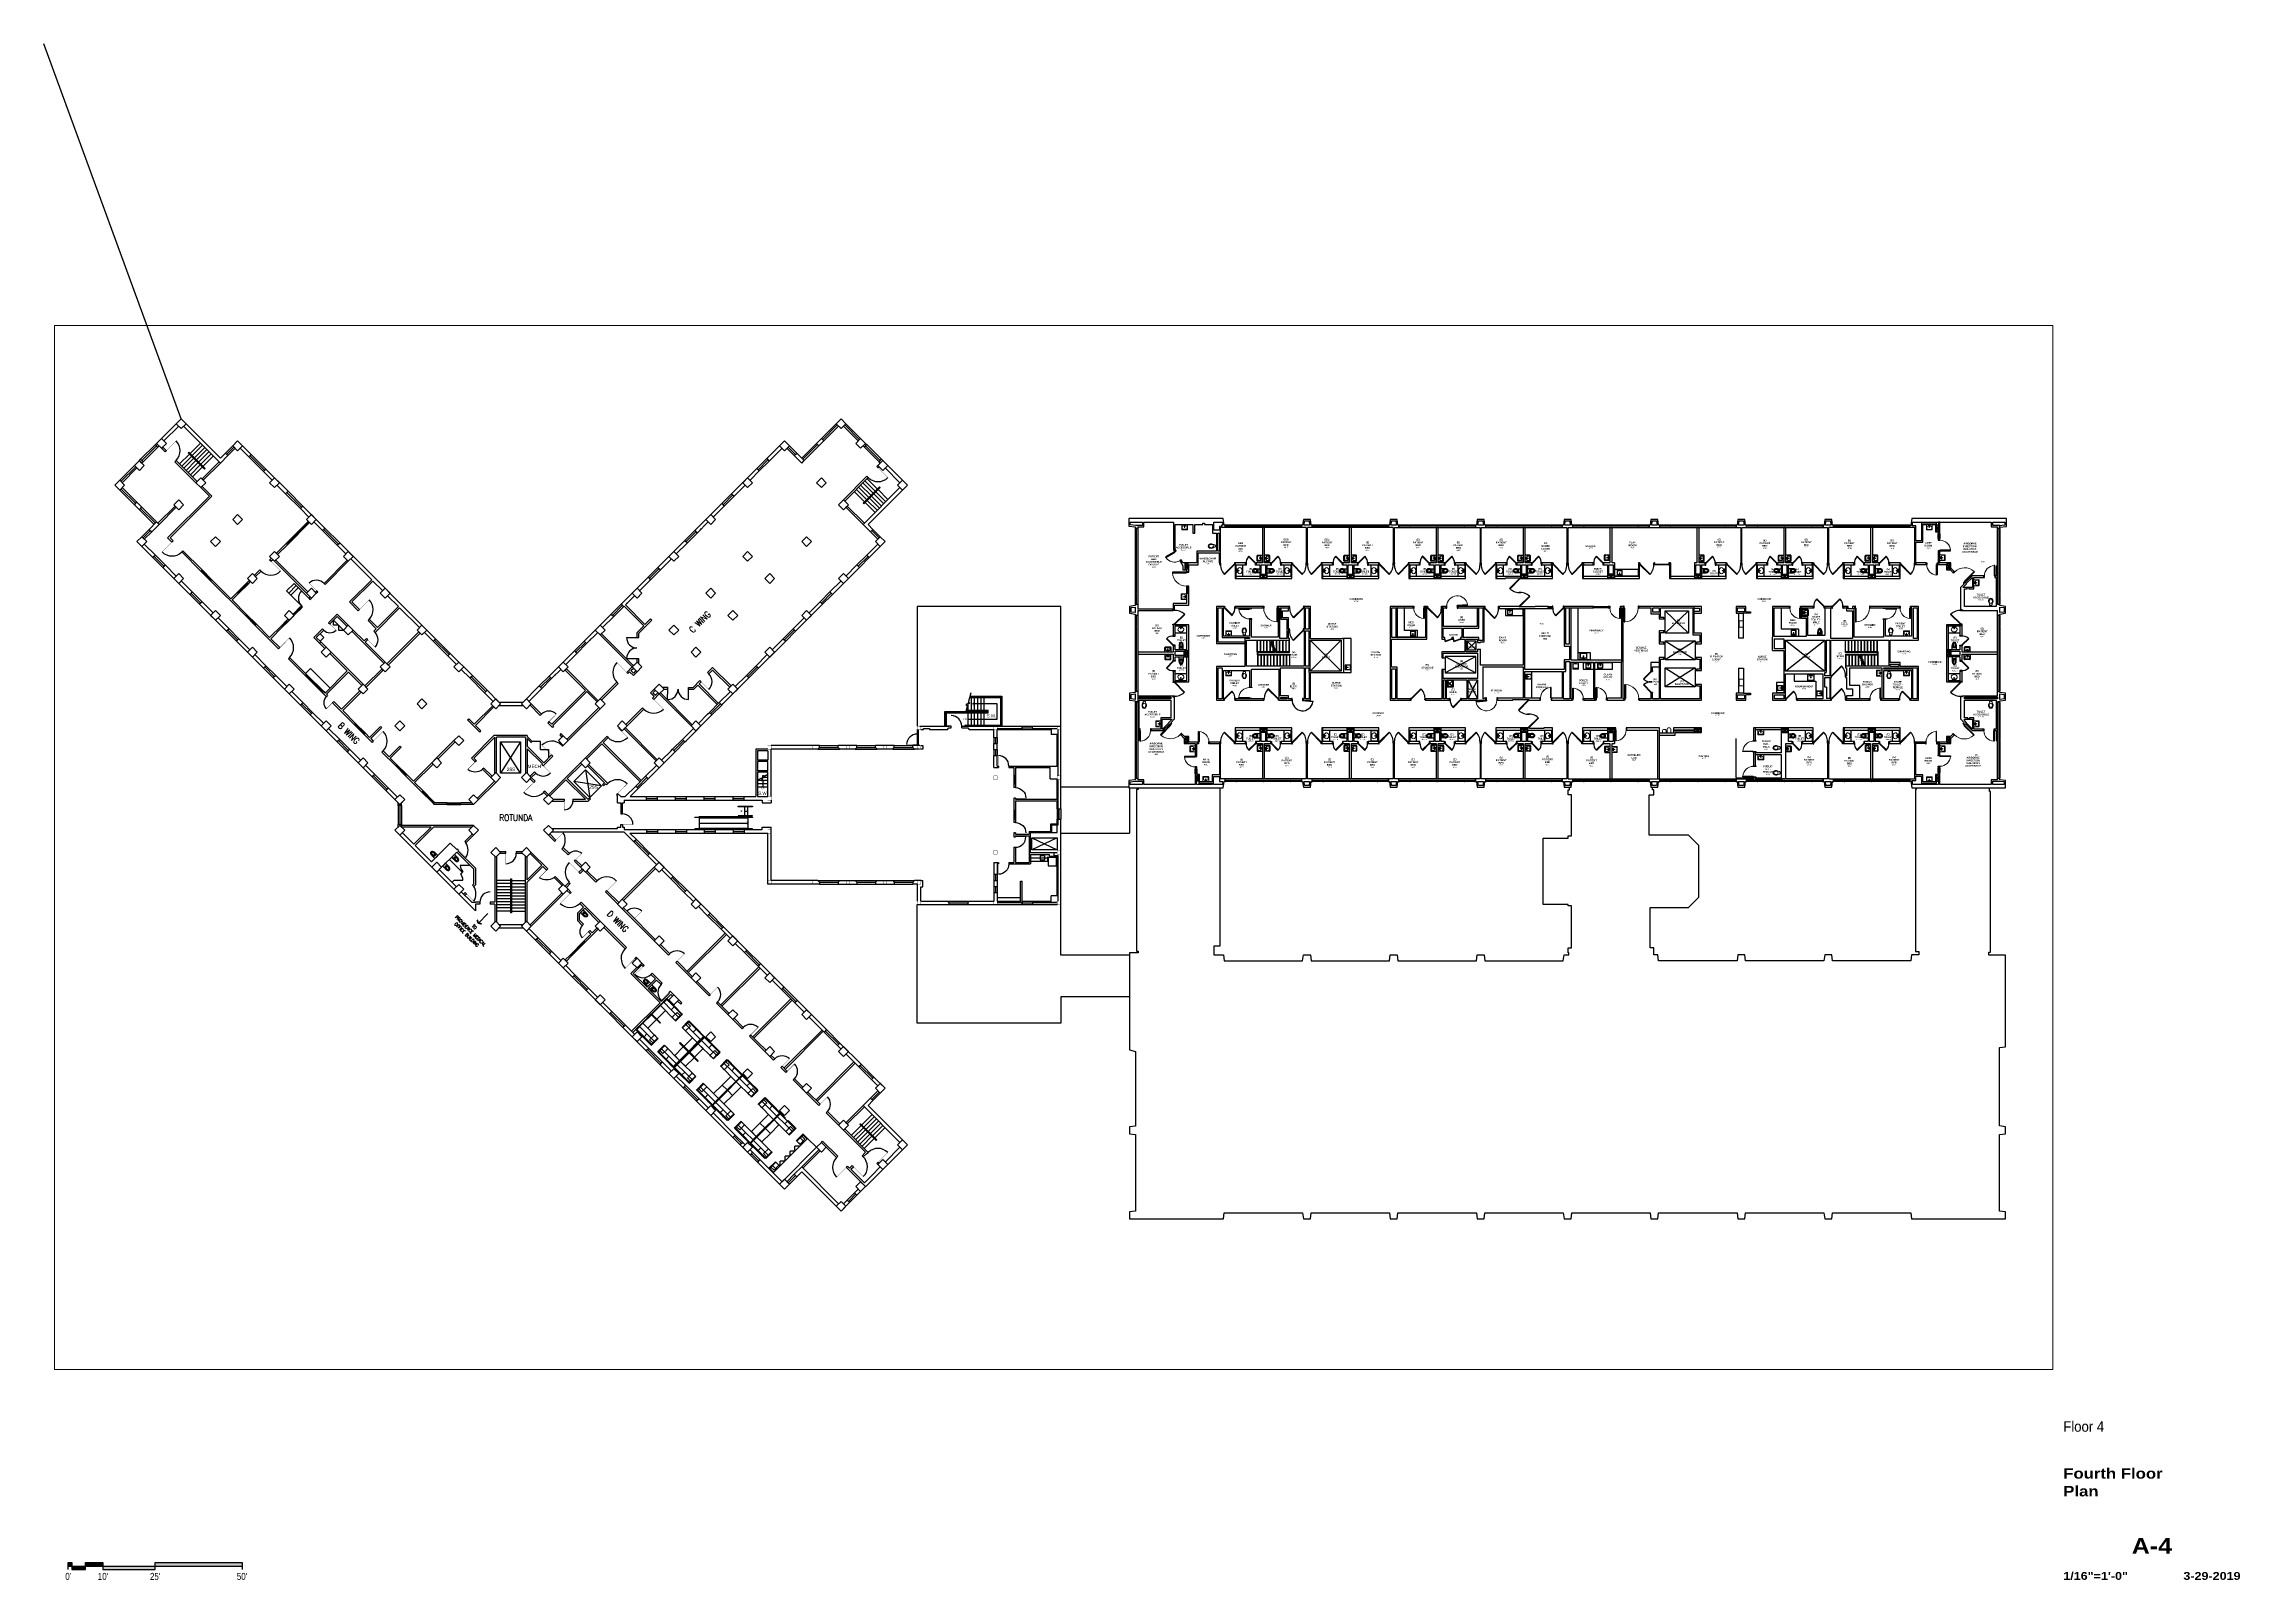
# Paper-space layout '30x42' of a CAD drawing. Header units: inches. Extents: x 1.5 to 41, y 1.4 to 29.
# The model-space entities are those that its viewports show. They can reach past a viewport. Long polylines and large blocks are cut down to what shows.
import ezdxf
from ezdxf.enums import TextEntityAlignment as Align

# ---------------------------------------------------------------- set-up
doc = ezdxf.new("R2010")
doc.units = ezdxf.units.IN
doc.header["$LTSCALE"] = 96
doc.header["$MEASUREMENT"] = 0
doc.linetypes.add('DASHED8', pattern=[0.09375, 0.0625, -0.03125])
doc.linetypes.add('HIDDEN2', pattern=[0.1875, 0.125, -0.0625])
doc.layers.get('0').update_dxf_attribs({"linetype": 'CONTINUOUS'})
doc.layers.get('DEFPOINTS').update_dxf_attribs({"color": 31, "linetype": 'CONTINUOUS'})
for name, color, linetype in [('A-ANNO-TEXT', 4, 'CONTINUOUS'), ('A-COLS', 5, 'CONTINUOUS'), ('A-DOOR', 2, 'CONTINUOUS'), ('A-EQPM', 1, 'DASHED8'), ('A-FLOR-CASE', 3, 'CONTINUOUS'), ('A-FLOR-CASE-UPPR', 3, 'HIDDEN2'), ('A-FLOR-EVTR', 1, 'CONTINUOUS'), ('A-FLOR-HRAL', 1, 'CONTINUOUS'), ('A-FLOR-PFIX', 2, 'CONTINUOUS'), ('A-FLOR-RAMP', 2, 'CONTINUOUS'), ('A-FLOR-STRS', 2, 'CONTINUOUS'), ('A-FURN', 3, 'CONTINUOUS'), ('A-GLAZ', 2, 'CONTINUOUS'), ('A-GLAZ-SILL', 1, 'CONTINUOUS'), ('A-ROOF-LEVL-FINE', 1, 'CONTINUOUS'), ('A-SHAFT', 1, 'CONTINUOUS'), ('A-WALL-FULL', 6, 'CONTINUOUS'), ('T-TTLBLK-5', 5, 'CONTINUOUS')]:
    doc.layers.add(name, color=color, linetype=linetype)
for name, color, linetype, lineweight in [('A-AREA-IDEN', 4, 'CONTINUOUS', 9), ('A-DOOR-FRAM', 1, 'CONTINUOUS', 30), ('A-DOOR-GLAZ', 1, 'CONTINUOUS', 18), ('A-GLAZ-CWMG', 3, 'CONTINUOUS', 18), ('A-GLAZ-FRAM', 6, 'CONTINUOUS', 30), ('A-WALL', 2, 'CONTINUOUS', 30), ('A-WALL-MBNI', 2, 'CONTINUOUS', 18), ('P-SANR-FIXT', 6, 'CONTINUOUS', 18)]:
    doc.layers.add(name, color=color, linetype=linetype, lineweight=lineweight)
doc.styles.add('0242-base-3fl$0$ARCHQUIK', font='ARCHQUIK')
doc.styles.add('11', font='simplex', dxfattribs={"width": 0.85, "height": 11})
doc.styles.add('ARCHQUIK', font='archquik.shx', dxfattribs={"width": 0.75})
doc.styles.add('ARIAL', font='arial.ttf')
doc.styles.add('Arial90', font='arial.ttf', dxfattribs={"width": 0.9})
doc.styles.add('Arial_B', font='arialbd.ttf', dxfattribs={"height": 6.088537})
doc.styles.add('ArialBlack', font='')
doc.styles.add('ArialN', font='ARIALN.TTF')
doc.styles.get('ArialBlack').set_extended_font_data('Arial Black')

# ---------------------------------------------------------------- blocks, each defined once
blk = doc.blocks.new('relative_scale_1-16')
for points in [[(1.938, 1.562), (1.938, 1.687), (2, 1.687), (2, 1.562), (2.25, 1.562), (2.25, 1.687), (2.562, 1.687), (2.562, 1.562), (3.5, 1.562), (3.5, 1.687), (5.062, 1.687), (5.062, 1.562)], [(1.938, 1.624), (5.062, 1.624)]]:
    blk.add_lwpolyline(points)
for points in [[(1.938, 1.624), (1.938, 1.687), (2, 1.624), (2, 1.687)], [(2, 1.562), (2, 1.624), (2.25, 1.562), (2.25, 1.624)], [(2.25, 1.624), (2.25, 1.687), (2.562, 1.624), (2.562, 1.687)], [(2.562, 1.562), (2.562, 1.624), (3.5, 1.562), (3.5, 1.624)], [(3.5, 1.624), (3.5, 1.687), (5.062, 1.624), (5.062, 1.687)]]:
    blk.add_solid(points)
at = {"style": 'ArialN'}
for s, p in [("0'", (1.938, 1.375)), ("10'", (2.562, 1.375)), ("25'", (3.5, 1.375)), ("50'", (5.062, 1.375))]:
    blk.add_text(s, height=0.125, dxfattribs=at).set_placement(p, align=Align.CENTER)
blk = doc.blocks.new('sheettext_30x42_base')
at = {"style": 'Arial90', "width": 0.9}
blk.add_attdef('FLOOR', text='', height=0.188, dxfattribs=at).set_placement((0, 3.227), align=Align.TOP_LEFT)
at = {"color": 8, "style": 'ArialBlack'}
for tag, p, height in [('TITLE_1', (0, 2.195), 0.188), ('TITLE_2', (0, 1.876), 0.188), ('SCALE', (0, 0.375), 0.141)]:
    blk.add_attdef(tag, p, '', height=height, dxfattribs=at)
blk.add_attdef('DWG#', text='', height=0.281, dxfattribs=at).set_placement((1.594, 1.126), align=Align.TOP_CENTER)
blk.add_attdef('DATE', text='', height=0.141, dxfattribs=at).set_placement((3.188, 0.375), align=Align.RIGHT)
blk = doc.blocks.new('P2477016')
for p, q in [((-3.603083, -23.831759), (-3.603083, -23.831759)), ((-2.504894, -21.068753), (-2.504894, -21.068753))]:
    blk.add_line(p, q)
for points in [[(-6.93083, -16.399601, -0.022673), (-7, -14.875), (-7, 0), (-3.020761, 0), (0, 0), (3.020761, 0), (7, 0), (7, -14.875)], [(-6.937926, -16.211212, -0.074934), (-6.387938, -12.562014, -0.085426), (-4.920528, -9.670474, -0.066386), (-3.550098, -8.264603), (-3.550098, -6.711212), (3.449902, -6.711212), (3.449902, -8.264603, -0.066386), (4.820333, -9.670474, -0.085426), (6.287743, -12.562014, -0.111314), (6.709134, -17.991061)], [(3.991504, -23.722377, -0.562484), (3.158962, -23.529526), (2.424162, -21.300368, -0.238976), (2.492058, -20.853364, 0.08035), (3.421006, -18.976205, 0.074934), (3.837731, -16.211212, 0.074934), (3.421006, -13.446218, 0.085426), (2.414145, -11.462194, 0.066386), (1.597345, -10.624271, 0.330534), (-1.69754, -10.624271, 0.066386), (-2.51434, -11.462194, 0.085426), (-3.521201, -13.446218, 0.074934), (-3.937926, -16.211212, 0.074934), (-3.521201, -18.976205, 0.08035), (-2.592253, -20.853364, -0.238976), (-2.524357, -21.300368), (-3.250575, -23.503493, -0.549653), (-4.069149, -23.710095)], [(-4.023967, -23.748064, 0.06085), (-2.498761, -25.015482, 0.143932), (0, -25.75)], [(-2.976493, -22.67201, 0.063273), (-1.687041, -23.754089, 0.143932), (0, -24.25)], [(0, -25.75, 0.143932), (2.498761, -25.015482, 0.107177), (4.949747, -22.564786, 0.077997), (6.431696, -19.212481, 0.065232), (7, -14.875)], [(0, -24.25, 0.143932), (1.687041, -23.754089, 0.059203), (2.902316, -22.750942)]]:
    blk.add_lwpolyline(points, format="xyb")
for centre, radius, start, end in [((5.443363, -16.211212), 12.38129, 180, 197.141641), ((2.746106, -17.043143), 9.558648, 197.141641, 216.672481), ((1.035634, -18.316811), 7.426057, 216.672481, 226.574161)]:
    blk.add_arc(centre, radius, start, end)
blk = doc.blocks.new('WC')
at = {"layer": 'A-FLOR-PFIX', "xscale": -1}
blk.add_blockref('P2477016', (0, 0), dxfattribs=at)
blk = doc.blocks.new('ARROW')
for p, q in [((0, 0), (47.9, 0)), ((41, 9), (45.5, 0)), ((41, 9), (43.2, 9)), ((45.5, 0), (41, -9)), ((43.2, 9), (47.7, 0)), ((47.7, 0), (43.2, -9)), ((41, -9), (43.2, -9))]:
    blk.add_line(p, q)
for points in [[(41, 9), (45.5, 0), (43.2, 9), (47.7, 0)], [(41, -9), (45.5, 0), (43.2, -9), (47.7, 0)]]:
    blk.add_solid(points)
blk = doc.blocks.new('DOOR-N-3-0')
at = {"const_width": 1}
blk.add_lwpolyline([(0, 0), (0, -36)], dxfattribs=at)
blk.add_arc((0, 0), 36, 180, 270)
blk = doc.blocks.new('DOOR-36')
at = {"const_width": 1}
blk.add_lwpolyline([(0, 0), (0, 36)], dxfattribs=at)
blk.add_arc((0, 0), 36, 0, 90)
blk = doc.blocks.new('Work Station')
at = {"layer": 'A-FURN'}
for points in [[(-1234.3, 781.2), (-1236, 783), (-1265.7, 753.3), (-1264, 751.5)], [(-1217.3, 764.2), (-1234.3, 781.2), (-1264, 751.5), (-1247, 734.5)], [(-1213.1, 802.4), (-1214.8, 804.2), (-1236, 783), (-1234.3, 781.2)], [(-1162.1, 751.5), (-1213.1, 802.4), (-1234.3, 781.2), (-1183.4, 730.3)], [(-1187.6, 776.9), (-1213.1, 802.4), (-1223, 792.5), (-1197.5, 767)], [(-1211.3, 804.2), (-1213.1, 805.9), (-1214.8, 804.2), (-1213.1, 802.4)], [(-1187.6, 776.9), (-1185.8, 778.7), (-1211.3, 804.2), (-1213.1, 802.4)], [(-1162.1, 751.5), (-1187.6, 776.9), (-1197.5, 767), (-1172, 741.6)], [(-1162.1, 751.5), (-1160.4, 753.3), (-1185.8, 778.7), (-1187.6, 776.9)], [(-1316.6, 698.8), (-1318.4, 700.6), (-1320.2, 698.8), (-1318.4, 697)], [(-1295.4, 720), (-1297.2, 721.8), (-1318.4, 700.6), (-1316.6, 698.8)], [(-1293, 671.6), (-1291.2, 673.4), (-1316.6, 698.8), (-1318.4, 697)], [(-1244.5, 669.1), (-1295.4, 720), (-1316.6, 698.8), (-1265.7, 647.9)], [(-1281.3, 683.3), (-1306.7, 708.7), (-1316.6, 698.8), (-1291.2, 673.4)], [(-1265.7, 749.7), (-1267.5, 751.5), (-1297.2, 721.8), (-1295.4, 720)], [(-1248.8, 732.8), (-1265.7, 749.7), (-1295.4, 720), (-1278.5, 703.1)], [(-1255.8, 657.8), (-1281.3, 683.3), (-1291.2, 673.4), (-1265.7, 647.9)], [(-1264, 751.5), (-1265.7, 753.3), (-1267.5, 751.5), (-1265.7, 749.7)], [(-1236, 720), (-1234.3, 721.8), (-1264, 751.5), (-1265.7, 749.7)], [(-1166.4, 747.2), (-1177, 757.9), (-1194, 740.9), (-1183.4, 730.3)], [(-1160.4, 749.7), (-1162.1, 751.5), (-1183.4, 730.3), (-1181.6, 728.5)], [(-1158.6, 751.5), (-1160.4, 753.3), (-1162.1, 751.5), (-1160.4, 749.7)], [(-1267.5, 646.1), (-1265.7, 647.9), (-1291.2, 673.4), (-1293, 671.6)], [(-1244.5, 669.1), (-1255.1, 679.7), (-1272.1, 662.7), (-1261.5, 652.1)], [(-1264, 646.1), (-1265.7, 647.9), (-1267.5, 646.1), (-1265.7, 644.4)], [(-1242.8, 667.3), (-1244.5, 669.1), (-1265.7, 647.9), (-1264, 646.1)]]:
    blk.add_lwpolyline(points, close=True, dxfattribs=at)
blk = doc.blocks.new('Summit-door-single-wrapped - 36x84-F-4089989-258679-fp04')
at = {"layer": 'A-DOOR', "lineweight": 30}
for p, q in [((50.4, 5.7), (14.6, 2.6)), ((14.7, 0.6), (14.6, 2.6)), ((14.7, 0.6), (50.6, 3.7)), ((50.6, 3.7), (50.4, 5.7))]:
    blk.add_line(p, q, dxfattribs=at)
at = {"layer": 'A-DOOR', "lineweight": 9}
blk.add_arc((14.7, 0.6), 36.1, 8.1726, 180.00158, dxfattribs=at)
at = {"layer": 'A-DOOR-FRAM'}
for p, q in [((-23.3, 0.6), (-23.3, 0.1)), ((-21.3, 0.6), (-23.3, 0.6)), ((-21.3, -5.7), (-21.3, 0.6)), ((16.7, 0.6), (14.7, 0.6)), ((14.7, 0.6), (14.7, -5.7)), ((16.7, 0.1), (16.7, 0.6)), ((-23.3, -5.2), (-23.3, -5.7)), ((-23.3, -5.7), (-21.3, -5.7)), ((14.7, -5.7), (16.7, -5.7)), ((16.7, -5.7), (16.7, -5.2))]:
    blk.add_line(p, q, dxfattribs=at)
blk = doc.blocks.new('Summit-door-single-wrapped - 48x84-N-4089970-258679-fp04')
at = {"layer": 'A-DOOR', "lineweight": 30}
for p, q in [((18.8, 48.6), (18.8, 0.6)), ((20.7, 48.6), (18.8, 48.6)), ((18.8, 40.6), (20.7, 40.6)), ((18.8, 35.6), (20.7, 35.6)), ((20.7, 0.6), (18.8, 0.6)), ((20.7, 0.6), (20.7, 48.6))]:
    blk.add_line(p, q, dxfattribs=at)
at = {"layer": 'A-DOOR', "lineweight": 9}
blk.add_arc((20.7, 0.6), 48.2, 92.37887, 180.00139, dxfattribs=at)
at = {"layer": 'A-DOOR-FRAM'}
for p, q in [((-29.3, 0.6), (-29.3, 0.1)), ((-27.3, 0.6), (-29.3, 0.6)), ((-27.3, -5.7), (-27.3, 0.6)), ((22.7, 0.6), (20.7, 0.6)), ((20.7, 0.6), (20.7, -5.7)), ((22.7, 0.1), (22.7, 0.6)), ((-29.3, -5.2), (-29.3, -5.7)), ((-29.3, -5.7), (-27.3, -5.7)), ((20.7, -5.7), (22.7, -5.7)), ((22.7, -5.7), (22.7, -5.2))]:
    blk.add_line(p, q, dxfattribs=at)
at = {"layer": 'A-DOOR-GLAZ', "lineweight": 9}
blk.add_line((19.8, 35.6), (19.8, 40.6), dxfattribs=at)
blk = doc.blocks.new('Summit-door-single-wrapped - 36x84-F-4090015-258679-fp04')
at = {"layer": 'A-DOOR', "lineweight": 30}
for p, q in [((12.8, 36.6), (12.8, 0.6)), ((14.7, 36.6), (12.8, 36.6)), ((14.7, 0.6), (12.8, 0.6)), ((14.7, 0.6), (14.7, 36.6))]:
    blk.add_line(p, q, dxfattribs=at)
at = {"layer": 'A-DOOR', "lineweight": 9}
blk.add_arc((14.7, 0.6), 36.1, 93.17253, 180.00158, dxfattribs=at)
at = {"layer": 'A-DOOR-FRAM'}
for p, q in [((-23.3, 0.6), (-23.3, 0.1)), ((-21.3, 0.6), (-23.3, 0.6)), ((-21.3, -5.7), (-21.3, 0.6)), ((16.7, 0.6), (14.7, 0.6)), ((14.7, 0.6), (14.7, -5.7)), ((16.7, 0.1), (16.7, 0.6)), ((-23.3, -5.2), (-23.3, -5.7)), ((-23.3, -5.7), (-21.3, -5.7)), ((14.7, -5.7), (16.7, -5.7)), ((16.7, -5.7), (16.7, -5.2))]:
    blk.add_line(p, q, dxfattribs=at)
blk = doc.blocks.new('Summit-door-single-wrapped - 48x84-F-4089986-258679-fp04')
at = {"layer": 'A-DOOR', "lineweight": 30}
for p, q in [((18.8, 48.6), (18.8, 0.6)), ((20.7, 48.6), (18.8, 48.6)), ((20.7, 0.6), (18.8, 0.6)), ((20.7, 0.6), (20.7, 48.6))]:
    blk.add_line(p, q, dxfattribs=at)
at = {"layer": 'A-DOOR', "lineweight": 9}
blk.add_arc((20.7, 0.6), 48.2, 92.37887, 180.00139, dxfattribs=at)
at = {"layer": 'A-DOOR-FRAM'}
for p, q in [((-29.3, 0.6), (-29.3, 0.1)), ((-27.3, 0.6), (-29.3, 0.6)), ((-27.3, -5.7), (-27.3, 0.6)), ((22.7, 0.6), (20.7, 0.6)), ((20.7, 0.6), (20.7, -5.7)), ((22.7, 0.1), (22.7, 0.6)), ((-29.3, -5.2), (-29.3, -5.7)), ((-29.3, -5.7), (-27.3, -5.7)), ((20.7, -5.7), (22.7, -5.7)), ((22.7, -5.7), (22.7, -5.2))]:
    blk.add_line(p, q, dxfattribs=at)
blk = doc.blocks.new('Summit-door-single-wrapped - 36x84-G-4090019-258679-fp04')
at = {"layer": 'A-DOOR', "lineweight": 30}
for p, q in [((12.8, 36.6), (12.8, 0.6)), ((14.7, 36.6), (12.8, 36.6)), ((12.8, 28.6), (14.7, 28.6)), ((12.8, 8.6), (14.7, 8.6)), ((14.7, 0.6), (12.8, 0.6)), ((14.7, 0.6), (14.7, 36.6))]:
    blk.add_line(p, q, dxfattribs=at)
at = {"layer": 'A-DOOR', "lineweight": 9}
blk.add_arc((14.7, 0.6), 36.1, 93.17253, 180.00158, dxfattribs=at)
at = {"layer": 'A-DOOR-FRAM'}
for p, q in [((-23.3, 0.6), (-23.3, 0.1)), ((-21.3, 0.6), (-23.3, 0.6)), ((-21.3, -5.7), (-21.3, 0.6)), ((16.7, 0.6), (14.7, 0.6)), ((14.7, 0.6), (14.7, -5.7)), ((16.7, 0.1), (16.7, 0.6)), ((-23.3, -5.2), (-23.3, -5.7)), ((-23.3, -5.7), (-21.3, -5.7)), ((14.7, -5.7), (16.7, -5.7)), ((16.7, -5.7), (16.7, -5.2))]:
    blk.add_line(p, q, dxfattribs=at)
at = {"layer": 'A-DOOR-GLAZ', "lineweight": 9}
blk.add_line((13.8, 8.6), (13.8, 28.6), dxfattribs=at)
blk = doc.blocks.new('Summit-door-single-wrapped - 36x84-F-4089950-258679-fp04')
at = {"layer": 'A-DOOR', "lineweight": 30}
for p, q in [((14.7, -0.6), (12.8, -0.6)), ((12.8, -36.6), (12.8, -0.6)), ((14.7, -36.6), (12.8, -36.6)), ((14.7, -0.6), (14.7, -36.6))]:
    blk.add_line(p, q, dxfattribs=at)
at = {"layer": 'A-DOOR', "lineweight": 9}
blk.add_arc((14.7, -0.6), 36.1, 179.99842, 266.82747, dxfattribs=at)
at = {"layer": 'A-DOOR-FRAM'}
for p, q in [((-23.3, 5.7), (-21.3, 5.7)), ((-23.3, 5.2), (-23.3, 5.7)), ((-21.3, 5.7), (-21.3, -0.6)), ((14.7, 5.7), (16.7, 5.7)), ((14.7, -0.6), (14.7, 5.7)), ((16.7, 5.7), (16.7, 5.2)), ((-23.3, -0.6), (-23.3, -0.1)), ((-21.3, -0.6), (-23.3, -0.6)), ((16.7, -0.6), (14.7, -0.6)), ((16.7, -0.1), (16.7, -0.6))]:
    blk.add_line(p, q, dxfattribs=at)
blk = doc.blocks.new('Summit-door-single-wrapped - 36x84-F-4089943-258679-fp04')
at = {"layer": 'A-DOOR', "lineweight": 30}
for p, q in [((12.8, 36.6), (12.8, 0.6)), ((14.7, 36.6), (12.8, 36.6)), ((14.7, 0.6), (12.8, 0.6)), ((14.7, 0.6), (14.7, 36.6))]:
    blk.add_line(p, q, dxfattribs=at)
at = {"layer": 'A-DOOR', "lineweight": 9}
blk.add_arc((14.7, 0.6), 36.1, 93.17253, 180.00158, dxfattribs=at)
at = {"layer": 'A-DOOR-FRAM'}
for p, q in [((-23.3, 0.6), (-23.3, 0.1)), ((-21.3, 0.6), (-23.3, 0.6)), ((-21.3, -5.7), (-21.3, 0.6)), ((16.7, 0.6), (14.7, 0.6)), ((14.7, 0.6), (14.7, -5.7)), ((16.7, 0.1), (16.7, 0.6)), ((-23.3, -5.2), (-23.3, -5.7)), ((-23.3, -5.7), (-21.3, -5.7)), ((14.7, -5.7), (16.7, -5.7)), ((16.7, -5.7), (16.7, -5.2))]:
    blk.add_line(p, q, dxfattribs=at)
blk = doc.blocks.new('Summit-door-single-wrapped - 36x84-G-4090022-258679-fp04')
at = {"layer": 'A-DOOR', "lineweight": 30}
for p, q in [((14.7, -0.6), (12.8, -0.6)), ((12.8, -36.6), (12.8, -0.6)), ((12.8, -8.6), (14.7, -8.6)), ((12.8, -28.6), (14.7, -28.6)), ((14.7, -36.6), (12.8, -36.6)), ((14.7, -0.6), (14.7, -36.6))]:
    blk.add_line(p, q, dxfattribs=at)
at = {"layer": 'A-DOOR', "lineweight": 9}
blk.add_arc((14.7, -0.6), 36.1, 179.99842, 266.82747, dxfattribs=at)
at = {"layer": 'A-DOOR-FRAM'}
for p, q in [((-23.3, 5.7), (-21.3, 5.7)), ((-23.3, 5.2), (-23.3, 5.7)), ((-21.3, 5.7), (-21.3, -0.6)), ((14.7, 5.7), (16.7, 5.7)), ((14.7, -0.6), (14.7, 5.7)), ((16.7, 5.7), (16.7, 5.2)), ((-23.3, -0.6), (-23.3, -0.1)), ((-21.3, -0.6), (-23.3, -0.6)), ((16.7, -0.6), (14.7, -0.6)), ((16.7, -0.1), (16.7, -0.6))]:
    blk.add_line(p, q, dxfattribs=at)
at = {"layer": 'A-DOOR-GLAZ', "lineweight": 9}
blk.add_line((13.8, -8.6), (13.8, -28.6), dxfattribs=at)
blk = doc.blocks.new('Summit-door-single-wrapped - 36x84-F-4090012-258679-fp04')
at = {"layer": 'A-DOOR', "lineweight": 30}
for p, q in [((14.7, -1.6), (12.8, -1.6)), ((12.8, -37.6), (12.8, -1.6)), ((14.7, -37.6), (12.8, -37.6)), ((14.7, -1.6), (14.7, -37.6))]:
    blk.add_line(p, q, dxfattribs=at)
at = {"layer": 'A-DOOR', "lineweight": 9}
blk.add_arc((14.7, -1.6), 36.1, 179.99842, 266.82747, dxfattribs=at)
at = {"layer": 'A-DOOR-FRAM'}
for p, q in [((-23.3, 6.7), (-21.3, 6.7)), ((-23.3, 6.2), (-23.3, 6.7)), ((-21.3, 6.7), (-21.3, -1.6)), ((14.7, 6.7), (16.7, 6.7)), ((14.7, -1.6), (14.7, 6.7)), ((16.7, 6.7), (16.7, 6.2)), ((-23.3, -1.6), (-23.3, -1.1)), ((-21.3, -1.6), (-23.3, -1.6)), ((16.7, -1.6), (14.7, -1.6)), ((16.7, -1.1), (16.7, -1.6))]:
    blk.add_line(p, q, dxfattribs=at)
blk = doc.blocks.new('Summit-door-single-wrapped - 36x84-F-4089963-258679-fp04')
at = {"layer": 'A-DOOR', "lineweight": 30}
for p, q in [((12.8, 37.6), (12.8, 1.6)), ((14.7, 37.6), (12.8, 37.6)), ((14.7, 1.6), (12.8, 1.6)), ((14.7, 1.6), (14.7, 37.6))]:
    blk.add_line(p, q, dxfattribs=at)
at = {"layer": 'A-DOOR', "lineweight": 9}
blk.add_arc((14.7, 1.6), 36.1, 93.17253, 180.00158, dxfattribs=at)
at = {"layer": 'A-DOOR-FRAM'}
for p, q in [((-23.3, 1.6), (-23.3, 1.1)), ((-21.3, 1.6), (-23.3, 1.6)), ((-21.3, -6.7), (-21.3, 1.6)), ((16.7, 1.6), (14.7, 1.6)), ((14.7, 1.6), (14.7, -6.7)), ((16.7, 1.1), (16.7, 1.6)), ((-23.3, -6.2), (-23.3, -6.7)), ((-23.3, -6.7), (-21.3, -6.7)), ((14.7, -6.7), (16.7, -6.7)), ((16.7, -6.7), (16.7, -6.2))]:
    blk.add_line(p, q, dxfattribs=at)
blk = doc.blocks.new('Summit-door-single-wrapped - 48x84-N-4089940-258679-fp04')
at = {"layer": 'A-DOOR', "lineweight": 30}
for p, q in [((18.8, 49.6), (18.8, 1.6)), ((20.7, 49.6), (18.8, 49.6)), ((18.8, 41.6), (20.7, 41.6)), ((18.8, 36.6), (20.7, 36.6)), ((20.7, 1.6), (18.8, 1.6)), ((20.7, 1.6), (20.7, 49.6))]:
    blk.add_line(p, q, dxfattribs=at)
at = {"layer": 'A-DOOR', "lineweight": 9}
blk.add_arc((20.7, 1.6), 48.2, 92.37887, 180.00139, dxfattribs=at)
at = {"layer": 'A-DOOR-FRAM'}
for p, q in [((-29.3, 1.6), (-29.3, 1.1)), ((-27.3, 1.6), (-29.3, 1.6)), ((-27.3, -6.7), (-27.3, 1.6)), ((22.7, 1.6), (20.7, 1.6)), ((20.7, 1.6), (20.7, -6.7)), ((22.7, 1.1), (22.7, 1.6)), ((-29.3, -6.2), (-29.3, -6.7)), ((-29.3, -6.7), (-27.3, -6.7)), ((20.7, -6.7), (22.7, -6.7)), ((22.7, -6.7), (22.7, -6.2))]:
    blk.add_line(p, q, dxfattribs=at)
at = {"layer": 'A-DOOR-GLAZ', "lineweight": 9}
blk.add_line((19.8, 36.6), (19.8, 41.6), dxfattribs=at)
blk = doc.blocks.new('Summit-door-single-wrapped - 48x84-F-V8-258679-fp04')
at = {"layer": 'A-DOOR', "lineweight": 30}
for p, q in [((18.8, 48.6), (18.8, 0.6)), ((20.7, 48.6), (18.8, 48.6)), ((20.7, 0.6), (18.8, 0.6)), ((20.7, 0.6), (20.7, 48.6))]:
    blk.add_line(p, q, dxfattribs=at)
at = {"layer": 'A-DOOR', "lineweight": 9}
blk.add_arc((20.7, 0.6), 48.2, 92.37887, 180.00139, dxfattribs=at)
at = {"layer": 'A-DOOR-FRAM'}
for p, q in [((-29.3, 0.6), (-29.3, 0.1)), ((-27.3, 0.6), (-29.3, 0.6)), ((-27.3, -5.7), (-27.3, 0.6)), ((22.7, 0.6), (20.7, 0.6)), ((20.7, 0.6), (20.7, -5.7)), ((-29.3, -5.2), (-29.3, -5.7)), ((-29.3, -5.7), (-27.3, -5.7)), ((20.7, -5.7), (22.7, -5.7)), ((22.7, -5.7), (22.7, -5.2))]:
    blk.add_line(p, q, dxfattribs=at)
blk = doc.blocks.new('Summit-door-single-wrapped - 36x84-N-4089973-258679-fp04')
at = {"layer": 'A-DOOR', "lineweight": 30}
for p, q in [((14.7, -0.6), (12.8, -0.6)), ((12.8, -36.6), (12.8, -0.6)), ((12.8, -23.6), (14.7, -23.6)), ((12.8, -28.6), (14.7, -28.6)), ((14.7, -36.6), (12.8, -36.6)), ((14.7, -0.6), (14.7, -36.6))]:
    blk.add_line(p, q, dxfattribs=at)
at = {"layer": 'A-DOOR', "lineweight": 9}
blk.add_arc((14.7, -0.6), 36.1, 179.99842, 266.82747, dxfattribs=at)
at = {"layer": 'A-DOOR-FRAM'}
for p, q in [((-23.3, 5.7), (-21.3, 5.7)), ((-23.3, 5.2), (-23.3, 5.7)), ((-21.3, 5.7), (-21.3, -0.6)), ((14.7, 5.7), (16.7, 5.7)), ((14.7, -0.6), (14.7, 5.7)), ((16.7, 5.7), (16.7, 5.2)), ((-23.3, -0.6), (-23.3, -0.1)), ((-21.3, -0.6), (-23.3, -0.6)), ((16.7, -0.6), (14.7, -0.6)), ((16.7, -0.1), (16.7, -0.6))]:
    blk.add_line(p, q, dxfattribs=at)
at = {"layer": 'A-DOOR-GLAZ', "lineweight": 9}
blk.add_line((13.8, -23.6), (13.8, -28.6), dxfattribs=at)
blk = doc.blocks.new('Summit-door-single-wrapped - 48x84-N-4090028-258679-fp04')
at = {"layer": 'A-DOOR', "lineweight": 30}
for p, q in [((20.7, -0.6), (18.8, -0.6)), ((18.8, -48.6), (18.8, -0.6)), ((18.8, -35.6), (20.7, -35.6)), ((18.8, -40.6), (20.7, -40.6)), ((20.7, -48.6), (18.8, -48.6)), ((20.7, -0.6), (20.7, -48.6))]:
    blk.add_line(p, q, dxfattribs=at)
at = {"layer": 'A-DOOR', "lineweight": 9}
blk.add_arc((20.7, -0.6), 48.2, 179.99861, 267.62113, dxfattribs=at)
at = {"layer": 'A-DOOR-FRAM'}
for p, q in [((-29.3, 5.7), (-27.3, 5.7)), ((-29.3, 5.2), (-29.3, 5.7)), ((-27.3, 5.7), (-27.3, -0.6)), ((20.7, 5.7), (22.7, 5.7)), ((20.7, -0.6), (20.7, 5.7)), ((22.7, 5.7), (22.7, 5.2)), ((-29.3, -0.6), (-29.3, -0.1)), ((-27.3, -0.6), (-29.3, -0.6)), ((22.7, -0.6), (20.7, -0.6)), ((22.7, -0.1), (22.7, -0.6))]:
    blk.add_line(p, q, dxfattribs=at)
at = {"layer": 'A-DOOR-GLAZ', "lineweight": 9}
blk.add_line((19.8, -35.6), (19.8, -40.6), dxfattribs=at)
blk = doc.blocks.new('Summit-door-single-wrapped - 36x84-F-4090031-258679-fp04')
at = {"layer": 'A-DOOR', "lineweight": 30}
for p, q in [((14.7, -0.6), (12.8, -0.6)), ((12.8, -36.6), (12.8, -0.6)), ((14.7, -36.6), (12.8, -36.6)), ((14.7, -0.6), (14.7, -36.6))]:
    blk.add_line(p, q, dxfattribs=at)
at = {"layer": 'A-DOOR', "lineweight": 9}
blk.add_arc((14.7, -0.6), 36.1, 179.99842, 266.82747, dxfattribs=at)
at = {"layer": 'A-DOOR-FRAM'}
for p, q in [((-23.3, 5.7), (-21.3, 5.7)), ((-23.3, 5.2), (-23.3, 5.7)), ((-21.3, 5.7), (-21.3, -0.6)), ((14.7, 5.7), (16.7, 5.7)), ((14.7, -0.6), (14.7, 5.7)), ((16.7, 5.7), (16.7, 5.2)), ((-23.3, -0.6), (-23.3, -0.1)), ((-21.3, -0.6), (-23.3, -0.6)), ((16.7, -0.6), (14.7, -0.6)), ((16.7, -0.1), (16.7, -0.6))]:
    blk.add_line(p, q, dxfattribs=at)
blk = doc.blocks.new('Summit-door-single-wrapped - 36x84-N-4089976-258679-fp04')
at = {"layer": 'A-DOOR', "lineweight": 30}
for p, q in [((12.8, 36.6), (12.8, 0.6)), ((14.7, 36.6), (12.8, 36.6)), ((12.8, 28.6), (14.7, 28.6)), ((12.8, 23.6), (14.7, 23.6)), ((14.7, 0.6), (12.8, 0.6)), ((14.7, 0.6), (14.7, 36.6))]:
    blk.add_line(p, q, dxfattribs=at)
at = {"layer": 'A-DOOR', "lineweight": 9}
blk.add_arc((14.7, 0.6), 36.1, 93.17253, 180.00158, dxfattribs=at)
at = {"layer": 'A-DOOR-FRAM'}
for p, q in [((-23.3, 0.6), (-23.3, 0.1)), ((-21.3, 0.6), (-23.3, 0.6)), ((-21.3, -5.7), (-21.3, 0.6)), ((16.7, 0.6), (14.7, 0.6)), ((14.7, 0.6), (14.7, -5.7)), ((16.7, 0.1), (16.7, 0.6)), ((-23.3, -5.2), (-23.3, -5.7)), ((-23.3, -5.7), (-21.3, -5.7)), ((14.7, -5.7), (16.7, -5.7)), ((16.7, -5.7), (16.7, -5.2))]:
    blk.add_line(p, q, dxfattribs=at)
at = {"layer": 'A-DOOR-GLAZ', "lineweight": 9}
blk.add_line((13.8, 23.6), (13.8, 28.6), dxfattribs=at)
blk = doc.blocks.new('Summit-door-single-wrapped - 48x84-F-4089983-258679-fp04')
at = {"layer": 'A-DOOR', "lineweight": 30}
for p, q in [((20.7, -0.6), (18.8, -0.6)), ((18.8, -48.6), (18.8, -0.6)), ((20.7, -48.6), (18.8, -48.6)), ((20.7, -0.6), (20.7, -48.6))]:
    blk.add_line(p, q, dxfattribs=at)
at = {"layer": 'A-DOOR', "lineweight": 9}
blk.add_arc((20.7, -0.6), 48.2, 179.99861, 267.62113, dxfattribs=at)
at = {"layer": 'A-DOOR-FRAM'}
for p, q in [((-29.3, 5.7), (-27.3, 5.7)), ((-29.3, 5.2), (-29.3, 5.7)), ((-27.3, 5.7), (-27.3, -0.6)), ((20.7, 5.7), (22.7, 5.7)), ((20.7, -0.6), (20.7, 5.7)), ((22.7, 5.7), (22.7, 5.2)), ((-29.3, -0.6), (-29.3, -0.1)), ((-27.3, -0.6), (-29.3, -0.6)), ((22.7, -0.6), (20.7, -0.6)), ((22.7, -0.1), (22.7, -0.6))]:
    blk.add_line(p, q, dxfattribs=at)
blk = doc.blocks.new('Summit-door-single-wrapped - 48x84-F-V21-258679-fp04')
at = {"layer": 'A-DOOR', "lineweight": 30}
for p, q in [((20.7, -0.6), (18.8, -0.6)), ((18.8, -48.6), (18.8, -0.6)), ((20.7, -48.6), (18.8, -48.6)), ((20.7, -0.6), (20.7, -48.6))]:
    blk.add_line(p, q, dxfattribs=at)
at = {"layer": 'A-DOOR', "lineweight": 9}
blk.add_arc((20.7, -0.6), 48.2, 179.99861, 267.62113, dxfattribs=at)
at = {"layer": 'A-DOOR-FRAM'}
for p, q in [((-29.3, 5.7), (-27.3, 5.7)), ((-29.3, 5.2), (-29.3, 5.7)), ((-27.3, 5.7), (-27.3, -0.6)), ((20.7, 5.7), (22.7, 5.7)), ((20.7, -0.6), (20.7, 5.7)), ((22.7, 5.7), (22.7, 5.2)), ((-29.3, -0.6), (-29.3, -0.1)), ((-27.3, -0.6), (-29.3, -0.6)), ((22.7, -0.6), (20.7, -0.6))]:
    blk.add_line(p, q, dxfattribs=at)
blk = doc.blocks.new('cw-countertop-one-side - cw-countertop-one-side-24D-1623090-258679-fp04')
at = {"layer": 'A-FLOR-CASE'}
blk.add_line((-24, -11.5), (15.6, -11.5), dxfattribs=at)
blk = doc.blocks.new('cw-countertop-one-side - cw-countertop-one-side-24D-1624115-258679-fp04')
at = {"layer": 'A-FLOR-CASE'}
blk.add_line((15.6, 11.5), (-24, 11.5), dxfattribs=at)
blk = doc.blocks.new('cw-countertop-one-side - cw-countertop-one-side-24D-2485294-258679-fp04')
at = {"layer": 'A-FLOR-CASE'}
for p, q in [((-23, 11.5), (-24, 11.5)), ((14.6, 11.5), (-23, 11.5)), ((-23, -11.5), (-23, 11.5)), ((15.6, 11.5), (14.6, 11.5)), ((14.6, 11.5), (14.6, -11.5)), ((15.6, -11.5), (-24, -11.5)), ((-24, -11.5), (-23, -11.5)), ((14.6, -11.5), (15.6, -11.5))]:
    blk.add_line(p, q, dxfattribs=at)
blk = doc.blocks.new('cw-countertop-one-side - cw-countertop-one-side-24D-V23-258679-fp04')
at = {"layer": 'A-FLOR-CASE'}
blk.add_line((-23.9, -11.5), (15.6, -11.5), dxfattribs=at)
blk = doc.blocks.new('cw-countertop-one-side - cw-countertop-one-side-24D-V24-258679-fp04')
at = {"layer": 'A-FLOR-CASE'}
blk.add_line((15.6, 11.5), (-23.9, 11.5), dxfattribs=at)
blk = doc.blocks.new('cw-countertop-one-side - cw-countertop-one-side-25D-2913024-258679-fp04')
at = {"layer": 'A-FLOR-CASE'}
for p, q in [((-24, 12.5), (-24, -12.5)), ((93, -12.5), (93, 12.5)), ((-24, -12.5), (93, -12.5))]:
    blk.add_line(p, q, dxfattribs=at)
blk = doc.blocks.new('Summit-door-single-wrapped - 36x84-N-4089960-258679-fp04')
at = {"layer": 'A-DOOR', "lineweight": 30}
for p, q in [((14.7, -0.6), (12.8, -0.6)), ((12.8, -36.6), (12.8, -0.6)), ((12.8, -23.6), (14.7, -23.6)), ((12.8, -28.6), (14.7, -28.6)), ((14.7, -36.6), (12.8, -36.6)), ((14.7, -0.6), (14.7, -36.6))]:
    blk.add_line(p, q, dxfattribs=at)
at = {"layer": 'A-DOOR', "lineweight": 9}
blk.add_arc((14.7, -0.6), 36.1, 179.99842, 266.82747, dxfattribs=at)
at = {"layer": 'A-DOOR-FRAM'}
for p, q in [((-23.3, 5.7), (-21.3, 5.7)), ((-23.3, 5.2), (-23.3, 5.7)), ((-21.3, 5.7), (-21.3, -0.6)), ((14.7, 5.7), (16.7, 5.7)), ((14.7, -0.6), (14.7, 5.7)), ((16.7, 5.7), (16.7, 5.2)), ((-23.3, -0.6), (-23.3, -0.1)), ((-21.3, -0.6), (-23.3, -0.6)), ((16.7, -0.6), (14.7, -0.6)), ((16.7, -0.1), (16.7, -0.6))]:
    blk.add_line(p, q, dxfattribs=at)
at = {"layer": 'A-DOOR-GLAZ', "lineweight": 9}
blk.add_line((13.8, -23.6), (13.8, -28.6), dxfattribs=at)
blk = doc.blocks.new('cw-countertop-L-shaped - cw-countertop-L-shaped 25_-4434591-258679-fp04')
at = {"layer": 'A-FLOR-CASE'}
for p, q in [((-46.375, 12.5), (-46.375, 11.5)), ((-46.375, 11.5), (-46.375, -11.25)), ((-46.375, 11.5), (23, 11.5)), ((-45.125, -12.5), (-1, -12.5)), ((-1, -12.5), (-1, -88.875))]:
    blk.add_line(p, q, dxfattribs=at)
for centre in [(-45.125, -11.25), (0.25, -88.875)]:
    blk.add_arc(centre, 1.25, 180, 270, dxfattribs=at)
blk = doc.blocks.new('Slat wall2 - Slat wall-1891888-258679-fp04')
at = {"layer": 'A-FLOR-CASE', "lineweight": 30}
for p, q in [((594.1, 1330.7), (593.1, 1330.7)), ((593.1, 1330.7), (593.1, 1228)), ((594.1, 1228), (594.1, 1330.7)), ((593.1, 1228), (594.1, 1228))]:
    blk.add_line(p, q, dxfattribs=at)
blk = doc.blocks.new('Rectangular Mullion - 1_5_ x 3 3_8_ rectangular-2086054-258679-fp04')
at = {"layer": 'A-GLAZ-CWMG', "color": 253}
for p, q in [((-1.5, 1.6875), (0, 1.6875)), ((-1.5, -1.6875), (-1.5, 1.6875)), ((0, 1.6875), (0, -1.6875)), ((0, -1.6875), (-1.5, -1.6875))]:
    blk.add_line(p, q, dxfattribs=at)
blk = doc.blocks.new('mech chase - mech chase-2313588-258679-fp04')
at = {"layer": 'A-WALL'}
for p, q in [((2627.9, 1627.2), (2620.7, 1627.2)), ((2620.7, 1627.2), (2620.7, 1607.2)), ((2620.7, 1607.2), (2627.9, 1607.2)), ((2627.9, 1607.2), (2627.9, 1627.2))]:
    blk.add_line(p, q, dxfattribs=at)
at = {"layer": 'A-WALL-MBNI'}
for p, q in [((2620.7, 1627.2), (2627.9, 1607.2)), ((2620.7, 1607.2), (2627.9, 1627.2))]:
    blk.add_line(p, q, dxfattribs=at)
blk = doc.blocks.new('mech chase1 - mech chase-2313631-258679-fp04')
at = {"layer": 'A-WALL'}
for p, q in [((2627.9, 1627.2), (2620.7, 1627.2)), ((2620.7, 1627.2), (2620.7, 1607.2)), ((2620.7, 1607.2), (2627.9, 1607.2)), ((2627.9, 1607.2), (2627.9, 1627.2))]:
    blk.add_line(p, q, dxfattribs=at)
at = {"layer": 'A-WALL-MBNI'}
for p, q in [((2620.7, 1627.2), (2627.9, 1607.2)), ((2620.7, 1607.2), (2627.9, 1627.2))]:
    blk.add_line(p, q, dxfattribs=at)
blk = doc.blocks.new('nurse work - nurse work-2339894-258679-fp04')
at = {"layer": 'A-FLOR-CASE'}
for p in [(1937.2, 1323.1), (1955.2, 1237.1)]:
    blk.add_line(p, (1937.2, 1237.1), dxfattribs=at)
blk = doc.blocks.new('cw_Countertop - 24_ depth 4_ splash-4042618-258679-fp04')
at = {"layer": 'A-FLOR-CASE'}
for p, q in [((-46, 26.9), (-46.8, 26.9)), ((-46.8, 2.6), (-46, 2.6)), ((-9.5, 2.6), (-46.8, 2.6)), ((-46, 2.6), (-46, 26.9)), ((-9.5, 26.9), (-46, 26.9)), ((-9.5, 2.6), (-9.5, 26.9)), ((-9.5, 1.9), (-9.5, 2.6))]:
    blk.add_line(p, q, dxfattribs=at)
blk = doc.blocks.new('Summit-door-single-wrapped - 36x84-F-4089993-258679-fp04')
at = {"layer": 'A-DOOR', "lineweight": 30}
for p, q in [((14.7, -1.6), (12.8, -1.6)), ((12.8, -37.6), (12.8, -1.6)), ((14.7, -37.6), (12.8, -37.6)), ((14.7, -1.6), (14.7, -37.6))]:
    blk.add_line(p, q, dxfattribs=at)
at = {"layer": 'A-DOOR', "lineweight": 9}
blk.add_arc((14.7, -1.6), 36.1, 179.99842, 266.82747, dxfattribs=at)
at = {"layer": 'A-DOOR-FRAM'}
for p, q in [((-23.3, 6.7), (-21.3, 6.7)), ((-23.3, 6.2), (-23.3, 6.7)), ((-21.3, 6.7), (-21.3, -1.6)), ((14.7, 6.7), (16.7, 6.7)), ((14.7, -1.6), (14.7, 6.7)), ((-23.3, -1.6), (-23.3, -1.1)), ((-21.3, -1.6), (-23.3, -1.6)), ((16.7, -1.6), (14.7, -1.6))]:
    blk.add_line(p, q, dxfattribs=at)
blk = doc.blocks.new('Summit-door-single-wrapped - 36x84-F-4090005-258679-fp04')
at = {"layer": 'A-DOOR', "lineweight": 30}
for p, q in [((12.8, 37.6), (12.8, 1.6)), ((14.7, 37.6), (12.8, 37.6)), ((14.7, 1.6), (12.8, 1.6)), ((14.7, 1.6), (14.7, 37.6))]:
    blk.add_line(p, q, dxfattribs=at)
at = {"layer": 'A-DOOR', "lineweight": 9}
blk.add_arc((14.7, 1.6), 36.1, 93.17253, 180.00158, dxfattribs=at)
at = {"layer": 'A-DOOR-FRAM'}
for p, q in [((-23.3, 1.6), (-23.3, 1.1)), ((-21.3, 1.6), (-23.3, 1.6)), ((-21.3, -6.7), (-21.3, 1.6)), ((16.7, 1.6), (14.7, 1.6)), ((14.7, 1.6), (14.7, -6.7)), ((-23.3, -6.2), (-23.3, -6.7)), ((-23.3, -6.7), (-21.3, -6.7)), ((14.7, -6.7), (16.7, -6.7))]:
    blk.add_line(p, q, dxfattribs=at)
blk = doc.blocks.new('Sink_Drop In_Counter Mtd_Free - 24W X 21D-1000683-258679-fp04')
at = {"layer": 'P-SANR-FIXT', "lineweight": 9}
for p, q in [((12.6, 10.6), (-11.4, 10.6)), ((-11.4, 10.6), (-11.4, -10.4)), ((-9.9, 4.1), (-9.9, -6.9)), ((0.1, 6.1), (-7.9, 6.1)), ((0.1, 8.3), (0.1, 2.1)), ((1.1, 8.3), (1.1, 2.1)), ((9.1, 6.1), (1.1, 6.1)), ((11.1, -6.9), (11.1, 4.1)), ((12.6, -10.4), (12.6, 10.6)), ((-11.4, -10.4), (12.6, -10.4)), ((-7.9, -8.9), (9.1, -8.9))]:
    blk.add_line(p, q, dxfattribs=at)
for centre, radius, start, end in [((-7.9, 4.1), 2, 90, 180), ((-3.4, 8.3), 1, 360, 180), ((-3.4, 8.3), 1, 180, 0), ((0.6, 0), 1, 360, 180), ((0.6, 0), 1, 180, 0), ((0.6, 8.3), 0.5, 360, 180), ((0.6, 2.1), 0.5, 180, 0), ((4.6, 8.3), 1, 360, 180), ((4.6, 8.3), 1, 180, 0), ((9.1, 4.1), 2, 360, 90), ((-7.9, -6.9), 2, 180, 270), ((9.1, -6.9), 2, 270, 0)]:
    blk.add_arc(centre, radius, start, end, dxfattribs=at)
blk = doc.blocks.new('nurse work1 - nurse work-3415819-258679-fp04')
at = {"layer": 'A-FLOR-CASE'}
for q in [(1955.2, 1133.1), (1937.2, 1047.1)]:
    blk.add_line((1937.2, 1133.1), q, dxfattribs=at)
blk = doc.blocks.new('Summit-door-single-wrapped - 36x84-F-4090008-258679-fp04')
at = {"layer": 'A-DOOR', "lineweight": 30}
for p, q in [((50.4, 6.7), (14.6, 3.6)), ((14.7, 1.6), (14.6, 3.6)), ((14.7, 1.6), (50.6, 4.7)), ((50.6, 4.7), (50.4, 6.7))]:
    blk.add_line(p, q, dxfattribs=at)
at = {"layer": 'A-DOOR', "lineweight": 9}
blk.add_arc((14.7, 1.6), 36.1, 8.1726, 180.00158, dxfattribs=at)
at = {"layer": 'A-DOOR-FRAM'}
for p, q in [((-23.3, 1.6), (-23.3, 1.1)), ((-21.3, 1.6), (-23.3, 1.6)), ((-21.3, -6.7), (-21.3, 1.6)), ((16.7, 1.6), (14.7, 1.6)), ((14.7, 1.6), (14.7, -6.7)), ((16.7, 1.1), (16.7, 1.6)), ((-23.3, -6.2), (-23.3, -6.7)), ((-23.3, -6.7), (-21.3, -6.7)), ((14.7, -6.7), (16.7, -6.7)), ((16.7, -6.7), (16.7, -6.2))]:
    blk.add_line(p, q, dxfattribs=at)
blk = doc.blocks.new('cw-countertop-one-side - cw-countertop-one-side-24D-4114668-258679-fp04')
at = {"layer": 'A-FLOR-CASE'}
for p, q in [((-24, 11.5), (58.75, 11.5)), ((-23, 11.5), (-24, 11.5)), ((-23, -11.5), (-23, 11.5)), ((58.75, 11.5), (57.75, 11.5)), ((57.75, 11.5), (57.75, -11.5)), ((-24, -11.5), (-23, -11.5)), ((-23, -11.5), (57.75, -11.5)), ((57.75, -11.5), (58.75, -11.5))]:
    blk.add_line(p, q, dxfattribs=at)
blk = doc.blocks.new('cw-countertop-one-side - cw-countertop-one-side-24D-4153856-258679-fp04')
at = {"layer": 'A-FLOR-CASE'}
for p, q in [((-24, 12.5), (-24, 11.5)), ((-24, 11.5), (-24, -11.5)), ((-24, 11.5), (37, 11.5)), ((37, 11.5), (36, 11.5)), ((36, 11.5), (36, -11.5)), ((-24, -11.5), (36, -11.5)), ((36, -11.5), (37, -11.5))]:
    blk.add_line(p, q, dxfattribs=at)
blk = doc.blocks.new('Summit-door-single-wrapped1 - 36x84-F 2-4377642-258679-fp04')
at = {"layer": 'A-DOOR', "lineweight": 30}
for p, q in [((14.7, -0.6), (12.8, -0.6)), ((12.8, -36.6), (12.8, -0.6)), ((14.7, -36.6), (12.8, -36.6)), ((14.7, -0.6), (14.7, -36.6))]:
    blk.add_line(p, q, dxfattribs=at)
at = {"layer": 'A-DOOR', "lineweight": 9}
blk.add_arc((14.7, -0.6), 36.1, 179.99842, 266.82747, dxfattribs=at)
at = {"layer": 'A-DOOR-FRAM'}
for p, q in [((-23.3, 5.7), (-21.3, 5.7)), ((-23.3, 5.2), (-23.3, 5.7)), ((-21.3, 5.7), (-21.3, -0.6)), ((14.7, 5.7), (16.7, 5.7)), ((14.7, -0.6), (14.7, 5.7)), ((16.7, 5.7), (16.7, 5.2)), ((-23.3, -0.6), (-23.3, -0.1)), ((-21.3, -0.6), (-23.3, -0.6)), ((16.7, -0.6), (14.7, -0.6)), ((16.7, -0.1), (16.7, -0.6))]:
    blk.add_line(p, q, dxfattribs=at)
blk = doc.blocks.new('cw-countertop-one-side - cw-countertop-one-side-24D-4384442-258679-fp04')
at = {"layer": 'A-FLOR-CASE'}
for p, q in [((-24, 12.5), (-24, 11.5)), ((-24, 11.5), (-24, -11.5)), ((-24, 11.5), (12, 11.5)), ((-24, -11.5), (12, -11.5))]:
    blk.add_line(p, q, dxfattribs=at)
blk = doc.blocks.new('cw-countertop-one-side - cw-countertop-one-side-24D-4384445-258679-fp04')
at = {"layer": 'A-FLOR-CASE'}
for p, q in [((36, 11.5), (-24, 11.5)), ((-24, 11.5), (-24, -11.5)), ((36, -11.5), (-24, -11.5)), ((-24, -11.5), (-24, -12.5))]:
    blk.add_line(p, q, dxfattribs=at)
blk = doc.blocks.new('cw-countertop-one-side - cw-countertop-one-side-25D-4399708-258679-fp04')
at = {"layer": 'A-FLOR-CASE'}
for p, q in [((-24, 12.5), (-24, 11.5)), ((-24, 11.5), (-24, -12.5)), ((-24, 11.5), (18, 11.5)), ((-24, -12.5), (18, -12.5))]:
    blk.add_line(p, q, dxfattribs=at)

msp = doc.modelspace()

# ---------------------------------------------------------------- linework, layer by layer
at = {"layer": 'A-ANNO-TEXT'}
msp.add_lwpolyline([(-279.7, 1978.4), (-288.9, 1943.8), (-286.5, 1945.3, -0.885043), (-285.4, 1940.9), (-294.7, 1938.4, 0.82062), (-293.5, 1934.1), (-291.1, 1935.7), (-297.1, 1913.4)], format="xyb", dxfattribs=at)
at = {"layer": 'A-COLS'}
for points in [[(-3006.1, 2890.3), (-3023.1, 2907.3), (-3006.1, 2924.3), (-2989.1, 2907.3)], [(-727.9, 2890.3), (-711, 2907.3), (-727.9, 2924.3), (-744.9, 2907.3)], [(-3074, 2822.4), (-3091, 2839.4), (-3074, 2856.4), (-3057, 2839.4)], [(-2811, 2814), (-2827.9, 2830.9), (-2811, 2847.9), (-2794, 2830.9)], [(-923.1, 2814), (-906.1, 2830.9), (-923.1, 2847.9), (-940.1, 2830.9)], [(-660.1, 2822.4), (-643.1, 2839.4), (-660.1, 2856.4), (-677, 2839.4)], [(-3133.4, 2763), (-3150.4, 2780), (-3167.3, 2763), (-3150.4, 2746.1)], [(-600.7, 2763), (-583.7, 2780), (-566.7, 2763), (-583.7, 2746.1)], [(-3201.3, 2695.2), (-3218.2, 2712.1), (-3235.2, 2695.2), (-3218.2, 2678.2)], [(-2938.2, 2686.7), (-2955.2, 2703.6), (-2938.2, 2720.6), (-2921.3, 2703.6)], [(-2683.7, 2686.7), (-2700.6, 2703.6), (-2683.7, 2720.6), (-2666.7, 2703.6)], [(-1050.4, 2686.7), (-1033.4, 2703.6), (-1050.4, 2720.6), (-1067.4, 2703.6)], [(-795.8, 2686.7), (-778.9, 2703.6), (-795.8, 2720.6), (-812.8, 2703.6)], [(-532.8, 2695.2), (-515.8, 2712.1), (-498.8, 2695.2), (-515.8, 2678.2)], [(-2997.6, 2627.3), (-3014.6, 2644.2), (-3031.6, 2627.3), (-3014.6, 2610.3)], [(-2811, 2559.4), (-2827.9, 2576.4), (-2811, 2593.3), (-2794, 2576.4)], [(-2556.4, 2559.4), (-2573.4, 2576.4), (-2556.4, 2593.3), (-2539.4, 2576.4)], [(-1177.7, 2559.4), (-1160.7, 2576.4), (-1177.7, 2593.3), (-1194.6, 2576.4)], [(-736.4, 2627.3), (-719.5, 2644.2), (-702.5, 2627.3), (-719.5, 2610.3)], [(-3124.9, 2500), (-3141.9, 2517), (-3158.9, 2500), (-3141.9, 2483)], [(-2870.4, 2500), (-2887.3, 2517), (-2904.3, 2500), (-2887.3, 2483)], [(-863.7, 2500), (-846.7, 2517), (-829.8, 2500), (-846.7, 2483)], [(-609.1, 2500), (-592.2, 2517), (-575.2, 2500), (-592.2, 2483)], [(-2683.7, 2432.1), (-2700.6, 2449.1), (-2683.7, 2466.1), (-2666.7, 2449.1)], [(-2429.1, 2432.1), (-2446.1, 2449.1), (-2429.1, 2466.1), (-2412.1, 2449.1)], [(-1304.9, 2432.1), (-1288, 2449.1), (-1304.9, 2466.1), (-1321.9, 2449.1)], [(-1050.4, 2432.1), (-1033.4, 2449.1), (-1050.4, 2466.1), (-1067.4, 2449.1)], [(-2997.6, 2372.7), (-3014.6, 2389.7), (-3031.6, 2372.7), (-3014.6, 2355.7)], [(-2743.1, 2372.7), (-2760, 2389.7), (-2777, 2372.7), (-2760, 2355.7)], [(-991, 2372.7), (-974, 2389.7), (-957, 2372.7), (-974, 2355.7)], [(-736.4, 2372.7), (-719.5, 2389.7), (-702.5, 2372.7), (-719.5, 2355.7)], [(-2556.4, 2304.8), (-2573.4, 2321.8), (-2556.4, 2338.8), (-2539.4, 2321.8)], [(-2301.8, 2304.8), (-2318.8, 2321.8), (-2301.8, 2338.8), (-2284.9, 2321.8)], [(-1432.2, 2304.8), (-1415.3, 2321.8), (-1432.2, 2338.8), (-1449.2, 2321.8)], [(-1177.7, 2304.8), (-1160.7, 2321.8), (-1177.7, 2338.8), (-1194.6, 2321.8)], [(-2870.4, 2245.4), (-2887.3, 2262.4), (-2904.3, 2245.4), (-2887.3, 2228.5)], [(-2615.8, 2245.4), (-2632.8, 2262.4), (-2649.7, 2245.4), (-2632.8, 2228.5)], [(-2429.1, 2177.6), (-2446.1, 2194.5), (-2429.1, 2211.5), (-2412.1, 2194.5)], [(-2174.6, 2177.6), (-2191.5, 2194.5), (-2174.6, 2211.5), (-2157.6, 2194.5)], [(-1559.5, 2177.6), (-1542.5, 2194.5), (-1559.5, 2211.5), (-1576.5, 2194.5)], [(-1304.9, 2177.6), (-1288, 2194.5), (-1304.9, 2211.5), (-1321.9, 2194.5)], [(-1118.3, 2245.4), (-1101.3, 2262.4), (-1084.3, 2245.4), (-1101.3, 2228.5)], [(-863.7, 2245.4), (-846.7, 2262.4), (-829.8, 2245.4), (-846.7, 2228.5)], [(-2743.1, 2118.2), (-2760, 2135.1), (-2777, 2118.2), (-2760, 2101.2)], [(-2488.5, 2118.2), (-2505.5, 2135.1), (-2522.5, 2118.2), (-2505.5, 2101.2)], [(-1245.5, 2118.2), (-1228.6, 2135.1), (-1211.6, 2118.2), (-1228.6, 2101.2)], [(-991, 2118.2), (-974, 2135.1), (-957, 2118.2), (-974, 2101.2)], [(-2301.8, 2050.3), (-2318.8, 2067.2), (-2301.8, 2084.2), (-2284.9, 2067.2)], [(-2047.3, 2050.3), (-2064.2, 2067.2), (-2047.3, 2084.2), (-2030.3, 2067.2)], [(-1686.8, 2050.3), (-1669.8, 2067.2), (-1686.8, 2084.2), (-1703.8, 2067.2)], [(-1432.2, 2050.3), (-1415.3, 2067.2), (-1432.2, 2084.2), (-1449.2, 2067.2)], [(-2615.8, 1990.9), (-2632.8, 2007.9), (-2649.7, 1990.9), (-2632.8, 1973.9)], [(-2361.2, 1990.9), (-2378.2, 2007.9), (-2395.2, 1990.9), (-2378.2, 1973.9)], [(-1372.8, 1990.9), (-1355.9, 2007.9), (-1338.9, 1990.9), (-1355.9, 1973.9)], [(-1118.3, 1990.9), (-1101.3, 2007.9), (-1084.3, 1990.9), (-1101.3, 1973.9)], [(-2174.6, 1923), (-2191.5, 1940), (-2174.6, 1956.9), (-2157.6, 1940)], [(-1920, 1923), (-1937, 1940), (-1920, 1956.9), (-1903, 1940)], [(-1814.1, 1923), (-1797.1, 1940), (-1814.1, 1956.9), (-1831, 1940)], [(-1559.5, 1923), (-1542.5, 1940), (-1559.5, 1956.9), (-1576.5, 1940)], [(-2488.5, 1863.6), (-2505.5, 1880.6), (-2522.5, 1863.6), (-2505.5, 1846.6)], [(-2234, 1863.6), (-2250.9, 1880.6), (-2267.9, 1863.6), (-2250.9, 1846.6)], [(-2047.3, 1795.7), (-2064.2, 1812.7), (-2047.3, 1829.7), (-2030.3, 1812.7)], [(-1686.8, 1795.7), (-1669.8, 1812.7), (-1686.8, 1829.7), (-1703.8, 1812.7)], [(-1500.1, 1863.6), (-1483.1, 1880.6), (-1466.2, 1863.6), (-1483.1, 1846.6)], [(-1245.5, 1863.6), (-1228.6, 1880.6), (-1211.6, 1863.6), (-1228.6, 1846.6)], [(-2361.2, 1736.3), (-2378.2, 1753.3), (-2395.2, 1736.3), (-2378.2, 1719.4)], [(-2106.7, 1736.3), (-2123.6, 1753.3), (-2140.6, 1736.3), (-2123.6, 1719.4)], [(-1627.4, 1736.3), (-1610.4, 1753.3), (-1593.4, 1736.3), (-1610.4, 1719.4)], [(-1372.8, 1736.3), (-1355.9, 1753.3), (-1338.9, 1736.3), (-1355.9, 1719.4)], [(-1920, 1668.4), (-1937, 1685.4), (-1920, 1702.4), (-1903, 1685.4)], [(-1814.1, 1668.4), (-1797.1, 1685.4), (-1814.1, 1702.4), (-1831, 1685.4)], [(-2234, 1609), (-2250.9, 1626), (-2267.9, 1609), (-2250.9, 1592.1)], [(-1979.4, 1609), (-1996.4, 1626), (-2013.3, 1609), (-1996.4, 1592.1)], [(-1754.7, 1609), (-1737.7, 1626), (-1720.7, 1609), (-1737.7, 1592.1)], [(-2234, 1503.1), (-2250.9, 1520.1), (-2267.9, 1503.1), (-2250.9, 1486.1)], [(-1996.4, 1520.1), (-1979.4, 1503.1), (-1996.4, 1486.1), (-2013.3, 1503.1)], [(-1754.7, 1503.1), (-1737.7, 1486.1), (-1720.7, 1503.1), (-1737.7, 1520.1)], [(-1920, 1443.7), (-1903, 1426.7), (-1920, 1409.8), (-1937, 1426.7)], [(-1814.1, 1443.7), (-1797.1, 1426.7), (-1814.1, 1409.8), (-1831, 1426.7)], [(-2140.6, 1375.8), (-2123.6, 1392.8), (-2106.7, 1375.8), (-2123.6, 1358.9)], [(-1627.4, 1375.8), (-1610.4, 1358.9), (-1593.4, 1375.8), (-1610.4, 1392.8)], [(-1372.8, 1375.8), (-1355.9, 1358.9), (-1338.9, 1375.8), (-1355.9, 1392.8)], [(-2064.2, 1299.5), (-2047.3, 1316.4), (-2030.3, 1299.5), (-2047.3, 1282.5)], [(-1686.8, 1316.4), (-1669.8, 1299.5), (-1686.8, 1282.5), (-1703.8, 1299.5)], [(-1500.1, 1248.5), (-1483.1, 1231.6), (-1466.2, 1248.5), (-1483.1, 1265.5)], [(-1245.5, 1248.5), (-1228.6, 1231.6), (-1211.6, 1248.5), (-1228.6, 1265.5)], [(-1920, 1189.1), (-1903, 1172.2), (-1920, 1155.2), (-1937, 1172.2)], [(-1559.5, 1189.1), (-1542.5, 1172.2), (-1559.5, 1155.2), (-1576.5, 1172.2)], [(-1372.8, 1121.3), (-1355.9, 1104.3), (-1338.9, 1121.3), (-1355.9, 1138.2)], [(-1118.3, 1121.3), (-1101.3, 1104.3), (-1084.3, 1121.3), (-1101.3, 1138.2)], [(-1686.8, 1061.9), (-1669.8, 1044.9), (-1686.8, 1027.9), (-1703.8, 1044.9)], [(-1432.2, 1061.9), (-1415.3, 1044.9), (-1432.2, 1027.9), (-1449.2, 1044.9)], [(-1245.5, 994), (-1228.6, 977), (-1211.6, 994), (-1228.6, 1011)], [(-991, 994), (-974, 977), (-957, 994), (-974, 1011)], [(-1559.5, 934.6), (-1542.5, 917.6), (-1559.5, 900.6), (-1576.5, 917.6)], [(-1304.9, 934.6), (-1288, 917.6), (-1304.9, 900.6), (-1321.9, 917.6)], [(-1118.3, 866.7), (-1101.3, 849.7), (-1084.3, 866.7), (-1101.3, 883.7)], [(-863.7, 866.7), (-846.7, 849.7), (-829.8, 866.7), (-846.7, 883.7)], [(-1432.2, 807.3), (-1415.3, 790.3), (-1432.2, 773.4), (-1449.2, 790.3)], [(-1177.7, 807.3), (-1160.7, 790.3), (-1177.7, 773.4), (-1194.6, 790.3)], [(-991, 739.4), (-974, 722.5), (-957, 739.4), (-974, 756.4)], [(-736.4, 739.4), (-719.5, 722.5), (-702.5, 739.4), (-719.5, 756.4)], [(-1304.9, 680), (-1288, 663.1), (-1304.9, 646.1), (-1321.9, 663.1)], [(-1050.4, 680), (-1033.4, 663.1), (-1050.4, 646.1), (-1067.4, 663.1)], [(-863.7, 612.1), (-846.7, 595.2), (-829.8, 612.1), (-846.7, 629.1)], [(-609.1, 612.1), (-592.2, 595.2), (-575.2, 612.1), (-592.2, 629.1)], [(-1177.7, 552.8), (-1160.7, 535.8), (-1177.7, 518.8), (-1194.6, 535.8)], [(-923.1, 552.8), (-906.1, 535.8), (-923.1, 518.8), (-940.1, 535.8)], [(-736.4, 484.9), (-719.5, 467.9), (-702.5, 484.9), (-719.5, 501.8)], [(-1050.4, 425.5), (-1033.4, 408.5), (-1050.4, 391.5), (-1067.4, 408.5)], [(-795.8, 425.5), (-778.9, 408.5), (-795.8, 391.5), (-812.8, 408.5)], [(-532.8, 417), (-515.8, 400), (-498.8, 417), (-515.8, 434)], [(-600.7, 349.1), (-583.7, 332.1), (-566.7, 349.1), (-583.7, 366.1)], [(-923.1, 298.2), (-906.1, 281.2), (-923.1, 264.3), (-940.1, 281.2)], [(-660.1, 289.7), (-643.1, 272.7), (-660.1, 255.8), (-677, 272.7)], [(-727.9, 221.8), (-711, 204.9), (-727.9, 187.9), (-744.9, 204.9)]]:
    msp.add_lwpolyline(points, close=True, dxfattribs=at)
at = {"layer": 'A-COLS', "const_width": 1}
for points in [[(-452.5, 1863.1), (-452.5, 1851.1), (-464.5, 1851.1), (-464.5, 1863.1)], [(-188.5, 1863.1), (-188.5, 1851.1), (-200.5, 1851.1), (-200.5, 1863.1)], [(30.5, 1863.1), (30.5, 1851.1), (18.5, 1851.1), (18.5, 1863.1)], [(-969.1, 1783.5), (-969.1, 1795.5), (-981.1, 1795.5), (-981.1, 1783.5)], [(-827.5, 1795.5), (-827.5, 1783.5), (-839.5, 1783.5), (-839.5, 1795.5)], [(-698.5, 1795.5), (-698.5, 1783.5), (-710.5, 1783.5), (-710.5, 1795.5)], [(-569.5, 1795.5), (-569.5, 1783.5), (-581.5, 1783.5), (-581.5, 1795.5)], [(-452.5, 1795.5), (-452.5, 1783.5), (-464.5, 1783.5), (-464.5, 1795.5)], [(-188.5, 1690.9), (-188.5, 1678.9), (-200.5, 1678.9), (-200.5, 1690.9)], [(30.5, 1690.9), (30.5, 1678.9), (18.5, 1678.9), (18.5, 1690.9)], [(-969.1, 1619.5), (-969.1, 1607.5), (-981.1, 1607.5), (-981.1, 1619.5)], [(-969.1, 1493.5), (-969.1, 1505.5), (-981.1, 1505.5), (-981.1, 1493.5)], [(-188.5, 1420.9), (-188.5, 1432.9), (-200.5, 1432.9), (-200.5, 1420.9)], [(30.5, 1421.1), (30.5, 1433.1), (18.5, 1433.1), (18.5, 1421.1)], [(-969.1, 1317.5), (-969.1, 1329.5), (-981.1, 1329.5), (-981.1, 1317.5)], [(-827.5, 1317.5), (-827.5, 1329.5), (-839.5, 1329.5), (-839.5, 1317.5)], [(-698.5, 1317.5), (-698.5, 1329.5), (-710.5, 1329.5), (-710.5, 1317.5)], [(-569.5, 1317.5), (-569.5, 1329.5), (-581.5, 1329.5), (-581.5, 1317.5)], [(-452.5, 1317.5), (-452.5, 1329.5), (-464.5, 1329.5), (-464.5, 1317.5)], [(-452.5, 1247), (-452.5, 1259), (-464.5, 1259), (-464.5, 1247)], [(-188.5, 1247), (-188.5, 1259), (-200.5, 1259), (-200.5, 1247)], [(30.5, 1247), (30.5, 1259), (18.5, 1259), (18.5, 1247)]]:
    msp.add_lwpolyline(points, close=True, dxfattribs=at)
at = {"layer": 'A-COLS'}
for points in [[(-1814.1, 1155.2), (-1831, 1172.2), (-1814.1, 1189.1)], [(-1814.1, 1189.1), (-1797.1, 1172.2), (-1814.1, 1155.2)]]:
    msp.add_lwpolyline(points, dxfattribs=at)
at = {"layer": 'A-DOOR'}
for p, q in [((680.4, 2449.8), (679.1, 2448.5)), ((679.1, 2448.5), (701.8, 2425.9)), ((703, 2427.1), (680.4, 2449.8)), ((703, 2427.1), (701.8, 2425.9)), ((758, 2427.1), (780.6, 2449.8)), ((758, 2427.1), (759.2, 2425.9)), ((781.9, 2448.5), (759.2, 2425.9)), ((780.6, 2449.8), (781.9, 2448.5)), ((980.4, 2449.8), (979.1, 2448.5)), ((979.1, 2448.5), (1001.8, 2425.9)), ((1003, 2427.1), (980.4, 2449.8)), ((1003, 2427.1), (1001.8, 2425.9)), ((1058, 2427.1), (1080.6, 2449.8)), ((1058, 2427.1), (1059.2, 2425.9)), ((1081.9, 2448.5), (1059.2, 2425.9)), ((1080.6, 2449.8), (1081.9, 2448.5)), ((1280.4, 2449.8), (1279.1, 2448.5)), ((1279.1, 2448.5), (1301.8, 2425.9)), ((1303, 2427.1), (1280.4, 2449.8)), ((1303, 2427.1), (1301.8, 2425.9)), ((1358, 2427.1), (1380.6, 2449.8)), ((1358, 2427.1), (1359.2, 2425.9)), ((1381.9, 2448.5), (1359.2, 2425.9)), ((1380.6, 2449.8), (1381.9, 2448.5)), ((1580.4, 2449.8), (1579.1, 2448.5)), ((1579.1, 2448.5), (1601.8, 2425.9)), ((1603, 2427.1), (1580.4, 2449.8)), ((1603, 2427.1), (1601.8, 2425.9)), ((1658, 2427.1), (1680.6, 2449.8)), ((1658, 2427.1), (1659.2, 2425.9)), ((1681.9, 2448.5), (1659.2, 2425.9)), ((1680.6, 2449.8), (1681.9, 2448.5)), ((1880.4, 2449.8), (1879.1, 2448.5)), ((1879.1, 2448.5), (1901.8, 2425.9)), ((1903, 2427.1), (1880.4, 2449.8)), ((1903, 2427.1), (1901.8, 2425.9)), ((2082.4, 2427.1), (2080.4, 2427.1)), ((2082.4, 2420.1), (2082.4, 2427.1)), ((2132.4, 2427.1), (2130.4, 2427.1)), ((2130.4, 2427.1), (2130.4, 2420.1)), ((2132.4, 2420.1), (2132.4, 2427.1)), ((2258, 2427.1), (2280.6, 2449.8)), ((2258, 2427.1), (2259.2, 2425.9)), ((2281.9, 2448.5), (2259.2, 2425.9)), ((2280.6, 2449.8), (2281.9, 2448.5)), ((2480.4, 2449.8), (2479.1, 2448.5)), ((2479.1, 2448.5), (2501.8, 2425.9)), ((2503, 2427.1), (2480.4, 2449.8)), ((2503, 2427.1), (2501.8, 2425.9)), ((2558, 2427.1), (2580.6, 2449.8)), ((2558, 2427.1), (2559.2, 2425.9)), ((2581.9, 2448.5), (2559.2, 2425.9)), ((2580.6, 2449.8), (2581.9, 2448.5)), ((2780.4, 2449.8), (2779.1, 2448.5)), ((2779.1, 2448.5), (2801.8, 2425.9)), ((2803, 2427.1), (2780.4, 2449.8)), ((2803, 2427.1), (2801.8, 2425.9)), ((2858, 2427.1), (2880.6, 2449.8)), ((2858, 2427.1), (2859.2, 2425.9)), ((2881.9, 2448.5), (2859.2, 2425.9)), ((2880.6, 2449.8), (2881.9, 2448.5)), ((595.2, 2388.2), (629.1, 2422.1)), ((596.4, 2386.9), (595.2, 2388.2)), ((630.4, 2420.9), (596.4, 2386.9)), ((630.4, 2420.9), (629.1, 2422.1)), ((830.6, 2420.9), (831.9, 2422.1)), ((830.6, 2420.9), (864.6, 2386.9)), ((865.8, 2388.2), (831.9, 2422.1)), ((864.6, 2386.9), (865.8, 2388.2)), ((895.2, 2388.2), (929.1, 2422.1)), ((896.4, 2386.9), (895.2, 2388.2)), ((930.4, 2420.9), (896.4, 2386.9)), ((930.4, 2420.9), (929.1, 2422.1)), ((1130.6, 2420.9), (1131.9, 2422.1)), ((1130.6, 2420.9), (1164.6, 2386.9)), ((1165.8, 2388.2), (1131.9, 2422.1)), ((1164.6, 2386.9), (1165.8, 2388.2)), ((1195.2, 2388.2), (1229.1, 2422.1)), ((1196.4, 2386.9), (1195.2, 2388.2)), ((1230.4, 2420.9), (1196.4, 2386.9)), ((1230.4, 2420.9), (1229.1, 2422.1)), ((1430.6, 2420.9), (1431.9, 2422.1)), ((1430.6, 2420.9), (1464.6, 2386.9)), ((1465.8, 2388.2), (1431.9, 2422.1)), ((1464.6, 2386.9), (1465.8, 2388.2)), ((1495.2, 2388.2), (1529.1, 2422.1)), ((1496.4, 2386.9), (1495.2, 2388.2)), ((1530.4, 2420.9), (1496.4, 2386.9)), ((1530.4, 2420.9), (1529.1, 2422.1)), ((1614.5, 2372.5), (1580.6, 2338.6)), ((1582, 2337.1), (1615.9, 2371.1)), ((1614.5, 2372.5), (1615.9, 2371.1)), ((1730.6, 2420.9), (1731.9, 2422.1)), ((1730.6, 2420.9), (1764.6, 2386.9)), ((1765.8, 2388.2), (1731.9, 2422.1)), ((1764.6, 2386.9), (1765.8, 2388.2)), ((1795.2, 2388.2), (1829.1, 2422.1)), ((1796.4, 2386.9), (1795.2, 2388.2)), ((1830.4, 2420.9), (1796.4, 2386.9)), ((1830.4, 2420.9), (1829.1, 2422.1)), ((2030.6, 2420.1), (2031.9, 2421.4)), ((2030.6, 2420.1), (2064.6, 2386.2)), ((2065.8, 2387.4), (2031.9, 2421.4)), ((2064.6, 2386.2), (2065.8, 2387.4)), ((2130.4, 2420.1), (2078.7, 2420.1)), ((2082.4, 2421.9), (2130.4, 2421.9)), ((2130.4, 2420.1), (2130.4, 2421.9)), ((2130.4, 2420.1), (2132.4, 2420.1)), ((2330.6, 2420.9), (2331.9, 2422.1)), ((2330.6, 2420.9), (2364.6, 2386.9)), ((2365.8, 2388.2), (2331.9, 2422.1)), ((2364.6, 2386.9), (2365.8, 2388.2)), ((2395.2, 2388.2), (2429.1, 2422.1)), ((2396.4, 2386.9), (2395.2, 2388.2)), ((2430.4, 2420.9), (2396.4, 2386.9)), ((2430.4, 2420.9), (2429.1, 2422.1)), ((2630.6, 2420.9), (2631.9, 2422.1)), ((2630.6, 2420.9), (2664.6, 2386.9)), ((2665.8, 2388.2), (2631.9, 2422.1)), ((2664.6, 2386.9), (2665.8, 2388.2)), ((2695.2, 2388.2), (2729.1, 2422.1)), ((2696.4, 2386.9), (2695.2, 2388.2)), ((2730.4, 2420.9), (2696.4, 2386.9)), ((2730.4, 2420.9), (2729.1, 2422.1)), ((2930.6, 2420.9), (2931.9, 2422.1)), ((2930.6, 2420.9), (2964.6, 2386.9)), ((2965.8, 2388.2), (2931.9, 2422.1)), ((2964.6, 2386.9), (2965.8, 2388.2)), ((820.9, 2277), (818.9, 2277)), ((818.9, 2277), (818.9, 2270.5)), ((820.9, 2270.5), (820.9, 2277)), ((870.9, 2277), (868.9, 2277)), ((868.9, 2277), (868.9, 2270.5)), ((870.9, 2270.5), (870.9, 2277)), ((1580.6, 2338.6), (1582, 2337.1)), ((1648.8, 2311.9), (1614.8, 2277.9)), ((1616.2, 2276.5), (1614.8, 2277.9)), ((1616.2, 2276.5), (1650.2, 2310.4)), ((1650.2, 2310.4), (1648.8, 2311.9)), ((2641, 2302.5), (2639.8, 2301.2)), ((2639.8, 2301.2), (2665.3, 2275.8)), ((2666.5, 2277), (2641, 2302.5)), ((2666.5, 2277), (2665.3, 2275.8)), ((2695.5, 2277), (2721, 2302.5)), ((2695.5, 2277), (2696.7, 2275.8)), ((2722.2, 2301.2), (2696.7, 2275.8)), ((2721, 2302.5), (2722.2, 2301.2)), ((-2479.8, 2211.5), (-2479.8, 2228.5)), ((-2463.1, 2211.5), (-2479.8, 2211.5)), ((-2463.1, 2211.5), (-2463.1, 2194.7)), ((418, 2262.6), (418, 2264.6)), ((418, 2264.6), (425, 2264.6)), ((425, 2262.6), (418, 2262.6)), ((418, 2212.6), (418, 2214.6)), ((418, 2214.6), (425, 2214.6)), ((425, 2212.6), (418, 2212.6)), ((457.7, 2249.8), (423.8, 2215.9)), ((425, 2214.6), (423.8, 2215.9)), ((425, 2264.6), (425, 2262.6)), ((425, 2214.6), (458.9, 2248.6)), ((425, 2214.6), (425, 2212.6)), ((458.9, 2248.6), (457.7, 2249.8)), ((596.5, 2270.7), (597.7, 2272)), ((596.5, 2270.7), (622, 2245.3)), ((623.2, 2246.5), (597.7, 2272)), ((622, 2245.3), (623.2, 2246.5)), ((818.9, 2270.5), (820.9, 2270.5)), ((833.7, 2237.8), (867.7, 2271.7)), ((835, 2236.6), (833.7, 2237.8)), ((868.9, 2270.5), (835, 2236.6)), ((868.9, 2270.5), (867.7, 2271.7)), ((868.9, 2270.5), (870.9, 2270.5)), ((1297.1, 2270.7), (1298.4, 2272)), ((1297.1, 2270.7), (1331.1, 2236.8)), ((1332.3, 2238), (1298.4, 2272)), ((1331.1, 2236.8), (1332.3, 2238)), ((1494.5, 2268.7), (1495.7, 2270)), ((1494.5, 2268.7), (1528.4, 2234.8)), ((1529.7, 2236), (1495.7, 2270)), ((1528.4, 2234.8), (1529.7, 2236)), ((1738.8, 2244.5), (1764.3, 2270)), ((1740, 2243.3), (1738.8, 2244.5)), ((1765.5, 2268.7), (1740, 2243.3)), ((1765.5, 2268.7), (1764.3, 2270)), ((3102.8, 2248.6), (3104, 2249.8)), ((3136.7, 2214.6), (3102.8, 2248.6)), ((3104, 2249.8), (3138, 2215.9)), ((3136.7, 2214.6), (3138, 2215.9)), ((-2463.1, 2194.7), (-2446.1, 2194.7)), ((-1468.3, 2168.8), (-1432.3, 2168.8)), ((395.4, 2164.6), (396.6, 2165.9)), ((418, 2142), (395.4, 2164.6)), ((396.6, 2165.9), (419.2, 2143.2)), ((418, 2142), (419.2, 2143.2)), ((833.2, 2159.3), (867.1, 2193.2)), ((834.4, 2158.1), (833.2, 2159.3)), ((868.3, 2192), (834.4, 2158.1)), ((868.3, 2192), (867.1, 2193.2)), ((1357.9, 2155.9), (1380.4, 2164.1)), ((1358.3, 2154.9), (1380.7, 2163.2)), ((1380.4, 2164.1), (1380.7, 2163.2)), ((1387.7, 2155.9), (1410.2, 2164.1)), ((1388.1, 2154.9), (1410.5, 2163.2)), ((1410.2, 2164.1), (1410.5, 2163.2)), ((3164.4, 2165.9), (3141.8, 2143.2)), ((3143, 2142), (3141.8, 2143.2)), ((3143, 2142), (3165.6, 2164.6)), ((3165.6, 2164.6), (3164.4, 2165.9)), ((-1468.2, 2096.7), (-1432.2, 2096.8)), ((418, 2087), (395.4, 2064.4)), ((395.4, 2064.4), (396.6, 2063.1)), ((396.6, 2063.1), (419.2, 2085.8)), ((418, 2087), (419.2, 2085.8)), ((2068, 2051.5), (2042.5, 2026)), ((2043.8, 2024.8), (2069.2, 2050.3)), ((2074.3, 2053.5), (2068, 2053.5)), ((2068, 2053.5), (2068, 2051.5)), ((2068, 2051.5), (2074.3, 2051.5)), ((2068, 2051.5), (2069.2, 2050.3)), ((2074.3, 2051.5), (2074.3, 2053.5)), ((2692.1, 2037), (2726, 2070.9)), ((2727.3, 2069.7), (2693.3, 2035.8)), ((2726, 2070.9), (2727.3, 2069.7)), ((3143, 2087), (3141.8, 2085.8)), ((3164.4, 2063.1), (3141.8, 2085.8)), ((3143, 2087), (3165.6, 2064.4)), ((3165.6, 2064.4), (3164.4, 2063.1)), ((-1326.4, 1954.9), (-1326.3, 1990.9)), ((-1254.3, 1954.7), (-1254.3, 1990.7)), ((424.3, 2014.4), (423, 2013.1)), ((457, 1979.2), (423, 2013.1)), ((424.3, 2014.4), (458.2, 1980.4)), ((458.2, 1980.4), (457, 1979.2)), ((596.3, 1958.2), (621.7, 1983.7)), ((622.9, 1982.5), (597.5, 1957)), ((621.7, 1983.7), (622.9, 1982.5)), ((747.6, 1992.2), (746.1, 1990.8)), ((746.1, 1990.8), (780.1, 1956.8)), ((781.5, 1958.2), (747.6, 1992.2)), ((1240.5, 1958.2), (1274.4, 1992.2)), ((1275.7, 1991), (1241.7, 1957)), ((1274.4, 1992.2), (1275.7, 1991)), ((2042.5, 2026), (2043.8, 2024.8)), ((2042.5, 2005), (2043.8, 2006.2)), ((2068, 1979.5), (2042.5, 2005)), ((2043.8, 2006.2), (2069.2, 1980.7)), ((2068, 1979.5), (2069.2, 1980.7)), ((2074.3, 1979.5), (2068, 1979.5)), ((2068, 1979.5), (2068, 1977.5)), ((2068, 1977.5), (2074.3, 1977.5)), ((2074.3, 1977.5), (2074.3, 1979.5)), ((2535.5, 1958.2), (2561, 1983.7)), ((2562.2, 1982.5), (2536.7, 1957)), ((2561, 1983.7), (2562.2, 1982.5)), ((2692.1, 2037), (2693.3, 2035.8)), ((2692.1, 1958.5), (2726, 1992.4)), ((2727.3, 1991.2), (2693.3, 1957.3)), ((2726, 1992.4), (2727.3, 1991.2)), ((2937, 1983.7), (2935.8, 1982.5)), ((2935.8, 1982.5), (2961.3, 1957)), ((2962.5, 1958.2), (2937, 1983.7)), ((3136.7, 2014.4), (3102.8, 1980.4)), ((3102.8, 1980.4), (3104, 1979.2)), ((3104, 1979.2), (3138, 2013.1)), ((3136.7, 2014.4), (3138, 2013.1)), ((596.3, 1958.2), (597.5, 1957)), ((781.5, 1958.2), (780.1, 1956.8)), ((865.5, 1952), (865.3, 1950.3)), ((901.2, 1947.1), (865.3, 1950.3)), ((865.5, 1952), (901.4, 1948.9)), ((901.4, 1948.9), (901.2, 1947.1)), ((1240.5, 1958.2), (1241.7, 1957)), ((1384.8, 1927.8), (1410.3, 1953.2)), ((1386, 1926.5), (1384.8, 1927.8)), ((1411.5, 1952), (1386, 1926.5)), ((1411.5, 1952), (1410.3, 1953.2)), ((1644.7, 1952.5), (1610.8, 1918.6)), ((1610.8, 1918.6), (1612.2, 1917.1)), ((1612.2, 1917.1), (1646.2, 1951.1)), ((1644.7, 1952.5), (1646.2, 1951.1)), ((2535.5, 1958.2), (2536.7, 1957)), ((2692.1, 1958.5), (2693.3, 1957.3)), ((2962.5, 1958.2), (2961.3, 1957)), ((596.4, 1842.1), (595.2, 1840.8)), ((595.2, 1840.8), (629.1, 1806.9)), ((630.4, 1808.1), (596.4, 1842.1)), ((830.6, 1808.1), (864.6, 1842.1)), ((865.8, 1840.8), (831.9, 1806.9)), ((864.6, 1842.1), (865.8, 1840.8)), ((896.4, 1842.1), (895.2, 1840.8)), ((895.2, 1840.8), (929.1, 1806.9)), ((930.4, 1808.1), (896.4, 1842.1)), ((1130.6, 1808.1), (1164.6, 1842.1)), ((1165.8, 1840.8), (1131.9, 1806.9)), ((1164.6, 1842.1), (1165.8, 1840.8)), ((1196.4, 1842.1), (1195.2, 1840.8)), ((1195.2, 1840.8), (1229.1, 1806.9)), ((1230.4, 1808.1), (1196.4, 1842.1)), ((1430.6, 1808.1), (1464.6, 1842.1)), ((1465.8, 1840.8), (1431.9, 1806.9)), ((1464.6, 1842.1), (1465.8, 1840.8)), ((1496.4, 1842.1), (1495.2, 1840.8)), ((1495.2, 1840.8), (1529.1, 1806.9)), ((1530.4, 1808.1), (1496.4, 1842.1)), ((1679, 1891.9), (1645.1, 1857.9)), ((1646.5, 1856.5), (1645.1, 1857.9)), ((1646.5, 1856.5), (1680.4, 1890.4)), ((1680.4, 1890.4), (1679, 1891.9)), ((1730.6, 1808.1), (1764.6, 1842.1)), ((1765.8, 1840.8), (1731.9, 1806.9)), ((1764.6, 1842.1), (1765.8, 1840.8)), ((1796.4, 1842.1), (1795.2, 1840.8)), ((1795.2, 1840.8), (1829.1, 1806.9)), ((1830.4, 1808.1), (1796.4, 1842.1)), ((2630.6, 1808.1), (2664.6, 1842.1)), ((2665.8, 1840.8), (2631.9, 1806.9)), ((2664.6, 1842.1), (2665.8, 1840.8)), ((2696.4, 1842.1), (2695.2, 1840.8)), ((2695.2, 1840.8), (2729.1, 1806.9)), ((2730.4, 1808.1), (2696.4, 1842.1)), ((2930.6, 1808.1), (2964.6, 1842.1)), ((2965.8, 1840.8), (2931.9, 1806.9)), ((2964.6, 1842.1), (2965.8, 1840.8)), ((-1765.8, 1809.7), (-1794.1, 1810.1)), ((-1765.8, 1781.8), (-1765.8, 1809.7)), ((-1765.8, 1781.8), (-1737.9, 1781.8)), ((-1737.9, 1781.8), (-1737.5, 1753.5)), ((630.4, 1808.1), (629.1, 1806.9)), ((679.1, 1780.5), (701.8, 1803.1)), ((680.4, 1779.2), (679.1, 1780.5)), ((703, 1801.9), (680.4, 1779.2)), ((703, 1801.9), (701.8, 1803.1)), ((758, 1801.9), (759.2, 1803.1)), ((758, 1801.9), (780.6, 1779.2)), ((781.9, 1780.5), (759.2, 1803.1)), ((780.6, 1779.2), (781.9, 1780.5)), ((830.6, 1808.1), (831.9, 1806.9)), ((930.4, 1808.1), (929.1, 1806.9)), ((979.1, 1780.5), (1001.8, 1803.1)), ((980.4, 1779.2), (979.1, 1780.5)), ((1003, 1801.9), (980.4, 1779.2)), ((1003, 1801.9), (1001.8, 1803.1)), ((1058, 1801.9), (1059.2, 1803.1)), ((1058, 1801.9), (1080.6, 1779.2)), ((1081.9, 1780.5), (1059.2, 1803.1)), ((1080.6, 1779.2), (1081.9, 1780.5)), ((1130.6, 1808.1), (1131.9, 1806.9)), ((1230.4, 1808.1), (1229.1, 1806.9)), ((1279.1, 1780.5), (1301.8, 1803.1)), ((1280.4, 1779.2), (1279.1, 1780.5)), ((1303, 1801.9), (1280.4, 1779.2)), ((1303, 1801.9), (1301.8, 1803.1)), ((1358, 1801.9), (1359.2, 1803.1)), ((1358, 1801.9), (1380.6, 1779.2)), ((1381.9, 1780.5), (1359.2, 1803.1)), ((1380.6, 1779.2), (1381.9, 1780.5)), ((1430.6, 1808.1), (1431.9, 1806.9)), ((1530.4, 1808.1), (1529.1, 1806.9)), ((1579.1, 1780.5), (1601.8, 1803.1)), ((1580.4, 1779.2), (1579.1, 1780.5)), ((1603, 1801.9), (1580.4, 1779.2)), ((1603, 1801.9), (1601.8, 1803.1)), ((1658, 1801.9), (1659.2, 1803.1)), ((1658, 1801.9), (1680.6, 1779.2)), ((1681.9, 1780.5), (1659.2, 1803.1)), ((1680.6, 1779.2), (1681.9, 1780.5)), ((1730.6, 1808.1), (1731.9, 1806.9)), ((1830.4, 1808.1), (1829.1, 1806.9)), ((1879.1, 1780.5), (1901.8, 1803.1)), ((1880.4, 1779.2), (1879.1, 1780.5)), ((1903, 1801.9), (1880.4, 1779.2)), ((1903, 1801.9), (1901.8, 1803.1)), ((2558, 1801.9), (2559.2, 1803.1)), ((2558, 1801.9), (2580.6, 1779.2)), ((2581.9, 1780.5), (2559.2, 1803.1)), ((2580.6, 1779.2), (2581.9, 1780.5)), ((2630.6, 1808.1), (2631.9, 1806.9)), ((2730.4, 1808.1), (2729.1, 1806.9)), ((2779.1, 1780.5), (2801.8, 1803.1)), ((2780.4, 1779.2), (2779.1, 1780.5)), ((2803, 1801.9), (2780.4, 1779.2)), ((2803, 1801.9), (2801.8, 1803.1)), ((2858, 1801.9), (2859.2, 1803.1)), ((2858, 1801.9), (2880.6, 1779.2)), ((2881.9, 1780.5), (2859.2, 1803.1)), ((2880.6, 1779.2), (2881.9, 1780.5)), ((2930.6, 1808.1), (2931.9, 1806.9)), ((-2012.6, 1381.7), (-2042.6, 1381.7)), ((-2063.3, 1331), (-2033.3, 1331))]:
    msp.add_line(p, q, dxfattribs=at)
at = {"layer": 'A-DOOR', "lineweight": 18}
for p, q in [((1611.9, 2374.5), (1611.9, 2372.5)), ((1618.9, 2374.5), (1611.9, 2374.5)), ((1611.9, 2372.5), (1616.2, 2372.5)), ((1616.2, 2372.5), (1616.2, 2371.9)), ((1616.2, 2371.9), (1618.9, 2371.9)), ((1618.9, 2371.9), (1618.9, 2374.5)), ((1611.9, 2277.1), (1611.9, 2274.5)), ((1614.5, 2277.1), (1611.9, 2277.1)), ((1614.5, 2276.5), (1614.5, 2277.1)), ((1618.9, 2276.5), (1614.5, 2276.5)), ((1618.9, 2274.5), (1618.9, 2276.5)), ((1611.9, 2274.5), (1618.9, 2274.5)), ((731.5, 1958.2), (731.5, 1957.7)), ((733.5, 1958.2), (731.5, 1958.2)), ((731.5, 1952.5), (731.5, 1952)), ((731.5, 1952), (733.5, 1952)), ((733.5, 1952), (733.5, 1958.2)), ((783.5, 1958.2), (781.5, 1958.2)), ((781.5, 1958.2), (781.5, 1952)), ((781.5, 1952), (783.5, 1952)), ((783.5, 1957.7), (783.5, 1958.2)), ((783.5, 1952), (783.5, 1952.5)), ((1649.1, 1854.5), (1649.1, 1856.5))]:
    msp.add_line(p, q, dxfattribs=at)
at = {"layer": 'A-DOOR'}
for points, const_width in [([(-3057.5, 2814), (-3023.6, 2847.9)], 1), ([(-566, 2721.3), (-600, 2755.2)], 1), ([(-3037.9, 2498.4), (-3071.9, 2464.4)], 1), ([(-2696.5, 2432.6), (-2662.5, 2398.6)], 1), ([(-2538.8, 2330.9), (-2564.2, 2356.4)], 1), ([(-2565.5, 2304.2), (-2591, 2329.6)], 1), ([(-2391.2, 2265.2), (-2357.2, 2299.1)], 1), ([(-2492.8, 2215.7), (-2471.3, 2194.3)], 1), ([(-2665.7, 2133.6), (-2631.8, 2167.6)], 1), ([(-2362.2, 2161.2), (-2336.7, 2135.8)], 1), ([(-1501.4, 2082.4), (-1467.7, 2048.2)], 1), ([(-1184.1, 1989.5), (-1211.3, 2016.7)], 0.8), ([(-2483.5, 1943.9), (-2504.9, 1922.5)], 1), ([(-1736.3, 1878.7), (-1710.9, 1904.2)], 1), ([(-1340.8, 1921.7), (-1374.9, 1955.4)], 1), ([(-2342.9, 1810.8), (-2309, 1844.8)], 1), ([(-1464.1, 1823.7), (-1498.3, 1857.4)], 1), ([(-1760.7, 1797), (-1726.6, 1763.3)], 1), ([(-1990.7, 1739.2), (-2016.2, 1713.7)], 1), ([(-1822.8, 1634.7), (-1788.6, 1668.4)], 1), ([(-1756.5, 1726.6), (-1730.7, 1701.5)], 1), ([(-1683.4, 1604.1), (-1683.4, 1574.1)], 1), ([(-1465.2, 1664), (-1499.4, 1630.3)], 1), ([(-1482.1, 1523.5), (-1446.1, 1523.5)], 1), ([(-1712.4, 1469.3), (-1686.9, 1494.8)], 1), ([(-2048.2, 1434.3), (-2022.8, 1408.8)], 1), ([(-1885, 1423.7), (-1885, 1387.7)], 1), ([(-1744.2, 1365.3), (-1769.6, 1339.9)], 1), ([(-1632.5, 1358), (-1666.4, 1391.9)], 1), ([(-1644.4, 1401.3), (-1623.1, 1422.5)], 1), ([(-1938.7, 1254.5), (-1938.7, 1290.5)], 1), ([(-1536.6, 1294.1), (-1502.7, 1328)], 1), ([(-2021.1, 1283.9), (-1995.7, 1258.5)], 1), ([(-1663.4, 1284.6), (-1697.4, 1250.7)], 1), ([(-1441.4, 1198.3), (-1416, 1223.8)], 1), ([(-1599.8, 1153.1), (-1621, 1131.9)], 1), ([(-1294.1, 1051), (-1268.6, 1076.5)], 1), ([(-1439.3, 1060.5), (-1472.9, 1026.2)], 1), ([(-1411.4, 1032.6), (-1438.8, 1005.7)], 0.8), ([(-1322, 943.2), (-1348.9, 915.7)], 0.8), ([(-1179.2, 936.2), (-1153.8, 961.6)], 1), ([(-1039.9, 796.8), (-1014.5, 822.2)], 1), ([(-931.4, 688.3), (-905.9, 713.8)], 1), ([(-913.9, 670.8), (-888.4, 696.2)], 1), ([(-800.2, 557.2), (-774.8, 582.6)], 1), ([(-600.3, 356.7), (-566.4, 390.7)], 1), ([(-709.2, 339.4), (-743.2, 305.4)], 1), ([(-684.8, 341.3), (-650.9, 307.4)], 1)]:
    msp.add_lwpolyline(points, dxfattribs=dict(at, const_width=const_width))
for points in [[(-904, 378.1), (-904, 395.1)], [(-887, 395.1), (-904, 395.1)], [(-887, 395.1), (-887, 412)], [(-870.1, 412), (-887, 412)], [(-938, 344.2), (-938, 361.1)], [(-921, 361.1), (-938, 361.1)], [(-921, 361.1), (-921, 378.1)], [(-904, 378.1), (-921, 378.1)]]:
    msp.add_lwpolyline(points, dxfattribs=at)
for centre, radius, start, end in [((-3057.5, 2814), 48, 315.43226, 45), ((-600, 2755.2), 48, 225, 315), ((-3037.9, 2498.4), 48, 225, 314.56774), ((703, 2427.1), 32, 138.13643, 185), ((758, 2427.1), 32, 355, 41.86357), ((1003, 2427.1), 32, 138.13643, 185), ((1058, 2427.1), 32, 355, 41.86357), ((1303, 2427.1), 32, 138.13643, 185), ((1358, 2427.1), 32, 355, 41.86357), ((1603, 2427.1), 32, 138.13643, 185), ((1658, 2427.1), 32, 355, 41.86357), ((1903, 2427.1), 32, 138.13643, 185), ((2258, 2427.1), 32, 355, 41.86357), ((2503, 2427.1), 32, 138.13643, 185), ((2558, 2427.1), 32, 355, 41.86357), ((2803, 2427.1), 32, 138.13643, 185), ((2858, 2427.1), 32, 355, 41.86357), ((-2696.5, 2432.6), 48, 225.43226, 315), ((-2538.8, 2330.9), 36, 43.44526, 134.98509), ((630.4, 2420.9), 48, 175, 222.91262), ((830.6, 2420.9), 48, 317.08738, 5), ((930.4, 2420.9), 48, 175, 222.91262), ((1130.6, 2420.9), 48, 317.08738, 5), ((1230.4, 2420.9), 48, 175, 222.91262), ((1430.6, 2420.9), 48, 317.08738, 5), ((1530.4, 2420.9), 48, 175, 222.91262), ((1730.6, 2420.9), 48, 317.08738, 5), ((1830.4, 2420.9), 48, 175, 222.91262), ((2030.6, 2420.1), 48, 317.08738, 5), ((2330.6, 2420.9), 48, 317.08738, 5), ((2430.4, 2420.9), 48, 175, 222.91262), ((2630.6, 2420.9), 48, 317.08738, 5), ((2730.4, 2420.9), 48, 175, 222.91262), ((2930.6, 2420.9), 48, 317.08738, 5), ((-2565.5, 2304.2), 36, 135, 225), ((-2391.2, 2265.2), 48, 315.43226, 45), ((1297.1, 2270.7), 48, 317.08738, 5), ((1614.5, 2372.5), 48.2, 227.37888, 275), ((1616.2, 2276.5), 48.2, 47.37888, 95), ((2666.5, 2277), 36, 137.78631, 185), ((2695.5, 2277), 36, 355, 42.21369), ((425, 2214.6), 48, 47.08738, 95), ((596.5, 2270.7), 36, 317.78631, 5), ((868.9, 2270.5), 48, 175, 222.91262), ((1494.5, 2268.7), 48, 317.08738, 5), ((1765.5, 2268.7), 36, 175, 222.21369), ((3136.7, 2214.6), 48, 85, 132.91262), ((-2665.7, 2133.6), 48, 315.43226, 45), ((-2492.5, 2215.5), 30, 225, 314.99739), ((-2362.2, 2161.2), 36, 315, 45), ((-1432.3, 2168.8), 36, 180, 269.71416), ((-1432.2, 2096.8), 36, 90.45194, 180.1661), ((418, 2142), 32, 85, 131.86357), ((868.3, 2192), 48, 175, 222.91262), ((1379.1, 2163.5), 22.5, 180, 202.31933), ((1408.9, 2163.5), 22.5, 180, 202.31933), ((3143, 2142), 32, 48.13643, 95), ((-1467.7, 2048.2), 48, 134.58437, 224.58437), ((418, 2087), 32, 228.13643, 275), ((2692.1, 2037), 48, 355, 42.91262), ((3143, 2087), 32, 265, 311.86357), ((-1326.3, 1990.9), 36, 269.76801, 359.48216), ((-1254.3, 1990.7), 36, 180.21995, 269.9341), ((-1211.3, 2016.7), 38.4, 315, 45), ((424.3, 2014.4), 48, 265, 312.91262), ((596.3, 1958.2), 36, 355, 42.21369), ((781.5, 1958.2), 48.2, 137.37888, 180.00098), ((1240.5, 1958.2), 48, 355, 42.91262), ((2068, 2051.5), 36, 227.78631, 275), ((2068, 1979.5), 36, 85, 132.21369), ((2535.5, 1958.2), 36, 355, 42.21369), ((2692.1, 1958.5), 48, 355, 42.91262), ((2962.5, 1958.2), 36, 137.78631, 185), ((3136.7, 2014.4), 48, 227.08738, 275), ((-2483.7, 1943.7), 30, 135, 224.99739), ((-1736.3, 1878.7), 36, 45, 135), ((-1374.9, 1955.4), 48, 225.30837, 315.30837), ((865.5, 1952), 36, 175, 352.21369), ((1411.5, 1952), 36, 175, 222.21369), ((1644.7, 1952.5), 48.2, 227.37888, 275), ((1646.5, 1856.5), 48.2, 47.37888, 95), ((-2342.9, 1810.8), 48, 315.43226, 45), ((-1498.3, 1857.4), 48, 225.35082, 315.35082), ((630.4, 1808.1), 48, 137.08738, 185), ((830.6, 1808.1), 48, 355, 42.91262), ((930.4, 1808.1), 48, 137.08738, 185), ((1130.6, 1808.1), 48, 355, 42.91262), ((1230.4, 1808.1), 48, 137.08738, 185), ((1430.6, 1808.1), 48, 355, 42.91262), ((1530.4, 1808.1), 48, 137.08738, 185), ((1730.6, 1808.1), 48, 355, 42.91262), ((1830.4, 1808.1), 48, 137.08738, 185), ((2630.6, 1808.1), 48, 355, 42.91262), ((2730.4, 1808.1), 48, 137.08738, 185), ((2930.6, 1808.1), 48, 355, 42.91262), ((-1726.6, 1763.3), 48, 45.35082, 135.35082), ((703, 1801.9), 32, 175, 221.86357), ((758, 1801.9), 32, 318.13643, 5), ((1003, 1801.9), 32, 175, 221.86357), ((1058, 1801.9), 32, 318.13643, 5), ((1303, 1801.9), 32, 175, 221.86357), ((1358, 1801.9), 32, 318.13643, 5), ((1603, 1801.9), 32, 175, 221.86357), ((1658, 1801.9), 32, 318.13643, 5), ((1903, 1801.9), 32, 175, 221.86357), ((2558, 1801.9), 32, 318.13643, 5), ((2803, 1801.9), 32, 175, 221.86357), ((2858, 1801.9), 32, 318.13643, 5), ((-1990.7, 1749.5), 43.9, 234.54594, 305.45406), ((-1756.5, 1726.6), 36, 225.7379, 315.7379), ((-1499.9, 1629.8), 48, 44.64918, 134.64918), ((-1788.6, 1668.4), 48, 224.64918, 314.64918), ((-1683.4, 1604.1), 30, 270, 0.00832), ((-1482.1, 1523.5), 36, 0, 90), ((-2065.1, 1434.3), 49.4, 328.99775, 31.00225), ((-1729.3, 1469.3), 49.4, 328.99775, 31.00225), ((-2012.6, 1381.7), 30, 180, 225), ((-1885, 1423.7), 36, 270, 0), ((-1632.5, 1358), 48, 135, 224.56774), ((-1644.4, 1401.3), 30, 45, 135), ((-2063.3, 1331), 30, 360, 45), ((-2038, 1283.9), 49.4, 328.99775, 31.00225), ((-1938.7, 1254.5), 36, 90, 180), ((-1744.2, 1382.3), 49.4, 238.99775, 301.00225), ((-1536.6, 1294.1), 48, 45, 134.56774), ((-1663.4, 1284.6), 48, 225, 314.56774), ((-1441.4, 1198.3), 36, 45, 135), ((-1599.8, 1153.1), 30, 135, 225), ((-1439.3, 1060.5), 48, 134.99837, 225.60543), ((-1294.1, 1051), 36, 45, 135), ((-1411.4, 1032.6), 38.4, 224.39457, 315.05005), ((-1322, 943.2), 38.4, 134.94995, 225.60543), ((-1179.2, 936.2), 36, 315, 45), ((-1039.9, 796.8), 36, 45, 135), ((-931.4, 688.3), 36, 45, 135), ((-913.9, 670.8), 36, 315, 45), ((-800.2, 557.2), 36, 315, 45), ((-600.3, 356.7), 48, 45, 134.56774), ((-709.2, 339.4), 48, 135.43226, 225), ((-684.8, 341.3), 48, 315, 45.43226)]:
    msp.add_arc(centre, radius, start, end, dxfattribs=at)
at = {"layer": 'A-EQPM'}
msp.add_lwpolyline([(-12.2, 1380.9), (15.8, 1380.9), (15.8, 1408.9), (-12.2, 1408.9)], close=True, dxfattribs=at)
at = {"layer": 'A-FLOR-CASE'}
for p, q in [((-2446.1, 2194.5), (-2480, 2228.5)), ((1817.5, 2092.2), (1817.5, 2271.2)), ((2518.8, 2197.7), (2518.8, 2271.2)), ((-2528.1, 2149.3), (-2509.7, 2130.9)), ((-2526.7, 2181.8), (-2514, 2169.1)), ((-2514, 2169.1), (-2526.7, 2156.3)), ((-2523.9, 2153.5), (-2505.5, 2135.1)), ((2577.6, 2197.7), (2518.8, 2197.7)), ((2578.9, 2173.7), (2578.9, 2196.5)), ((2578.9, 2172.7), (2578.9, 2173.7)), ((-2576.6, 2045.1), (-2559.7, 2062)), ((-2559.7, 2062), (-2491.8, 1994.2)), ((1657.5, 2050.7), (1657.5, 2051.7)), ((1657.5, 1960.7), (1657.5, 2050.7)), ((1817.5, 2091.2), (1817.5, 2092.2)), ((2563.5, 2043), (2563.5, 2042)), ((2563.5, 2042), (2563.5, 2019.2)), ((2563.5, 2042), (2563.5, 2018)), ((2563.5, 2018), (2637.5, 2018)), ((2564.8, 2018), (2637.5, 2018)), ((2637.5, 2018), (2637.5, 1958.7)), ((2637.5, 2018), (2637.5, 1958.7)), ((1657.5, 1959.7), (1657.5, 1960.7)), ((2637.5, 1958.7), (2637.5, 1957.7)), ((-74, 1396), (-14.5, 1396)), ((-14.5, 1411.6), (-14.5, 1396))]:
    msp.add_line(p, q, dxfattribs=at)
for points in [[(2388.5, 2166.5), (2388.5, 2252.5)], [(2388.5, 2062.5), (2388.5, 1976.5)]]:
    msp.add_lwpolyline(points, dxfattribs=at)
for centre, start, end in [((2577.6, 2196.5), 0, 90), ((2564.8, 2019.2), 180, 270)]:
    msp.add_arc(centre, 1.25, start, end, dxfattribs=at)
at = {"layer": 'A-FLOR-CASE-UPPR'}
for p, q in [((-74, 1408), (-14.5, 1408)), ((-188.5, 1271), (-107.7, 1271))]:
    msp.add_line(p, q, dxfattribs=at)
at = {"layer": 'A-FLOR-EVTR'}
for p, q in [((2117.5, 2261.5), (2198.3, 2261.5)), ((2117.5, 2183.5), (2117.5, 2261.5)), ((2117.5, 2261.5), (2198.3, 2183.5)), ((2198.3, 2261.5), (2117.5, 2183.5)), ((2198.3, 2261.5), (2198.3, 2183.5)), ((2198.3, 2183.5), (2117.5, 2183.5)), ((2117.5, 2157), (2221.5, 2157)), ((2117.5, 2091.5), (2117.5, 2157)), ((2117.5, 2157), (2221.5, 2091.5)), ((2221.5, 2157), (2117.5, 2091.5)), ((2221.5, 2157), (2221.5, 2091.5)), ((1463.8, 2102.8), (1357.5, 2102.8)), ((1357.5, 2102.8), (1357.5, 2047.3)), ((1463.8, 2102.8), (1357.5, 2047.3)), ((1357.5, 2102.8), (1463.8, 2047.3)), ((1357.5, 2047.3), (1463.8, 2047.3)), ((1463.8, 2047.3), (1463.8, 2102.8)), ((2221.5, 2091.5), (2117.5, 2091.5)), ((2117.5, 2064), (2221.5, 2064)), ((2117.5, 1998.5), (2117.5, 2064)), ((2117.5, 2064), (2221.5, 1998.5)), ((2221.5, 2064), (2117.5, 1998.5)), ((2221.5, 2064), (2221.5, 1998.5)), ((2221.5, 1998.5), (2117.5, 1998.5)), ((-1834.2, 1701), (-1903.2, 1809)), ((-1834.2, 1809), (-1903.2, 1701)), ((-1554.6, 1657.1), (-1650.5, 1671.6)), ((-1610.1, 1711.9), (-1594.9, 1616.8))]:
    msp.add_line(p, q, dxfattribs=at)
for points in [[(-1903.2, 1809), (-1834.2, 1809), (-1834.2, 1701), (-1903.2, 1701), (-1903.2, 1809)], [(-1610.1, 1711.9), (-1554.6, 1657.1), (-1594.9, 1616.8), (-1650.5, 1671.6), (-1610.1, 1711.9)]]:
    msp.add_lwpolyline(points, dxfattribs=at)
at = {"layer": 'A-FLOR-HRAL'}
for points in [[(-1232.1, 1549), (-1034, 1549), (-1034, 1547.5), (-1232.1, 1547.5)], [(-1083.1, 1586), (-1034, 1586), (-1034, 1584.5), (-1083.1, 1584.5)], [(-1083.1, 1552), (-1034, 1552), (-1034, 1553.5), (-1083.1, 1553.5)], [(-1232.1, 1507), (-1034, 1507), (-1034, 1508.5), (-1232.1, 1508.5)]]:
    msp.add_lwpolyline(points, close=True, dxfattribs=at)
at = {"layer": 'A-FLOR-PFIX', "lineweight": 9}
for p, q in [((448.3, 2559.5), (448.3, 2542.7)), ((448.3, 2559.5), (448.3, 2558.5)), ((449.8, 2541.2), (467.3, 2541.2)), ((450.3, 2550), (450.3, 2545.2)), ((452.3, 2543.2), (465, 2543.2)), ((454.3, 2554), (462.8, 2554)), ((455.6, 2555.2), (455.6, 2557)), ((455.6, 2557), (461.6, 2557)), ((461.6, 2555.2), (455.6, 2555.2)), ((458.6, 2556.1), (458.6, 2548.1)), ((461.6, 2557), (461.6, 2555.2)), ((466.8, 2550), (466.8, 2545.1)), ((468.8, 2542.7), (468.8, 2559.5)), ((468.8, 2558.5), (468.8, 2559.5)), ((3019.3, 2558.6), (3019.3, 2541.8)), ((3019.3, 2558.6), (3019.3, 2557.6)), ((3020.8, 2540.3), (3038.3, 2540.3)), ((3021.3, 2549.1), (3021.3, 2544.3)), ((3023.3, 2542.3), (3035.9, 2542.3)), ((3025.3, 2553.1), (3033.8, 2553.1)), ((3026.5, 2554.3), (3026.5, 2556.1)), ((3026.5, 2556.1), (3032.5, 2556.1)), ((3032.5, 2554.3), (3026.5, 2554.3)), ((3029.5, 2555.2), (3029.5, 2547.2)), ((3032.5, 2556.1), (3032.5, 2554.3)), ((3037.8, 2549.1), (3037.8, 2544.1)), ((3039.8, 2541.8), (3039.8, 2558.6)), ((3039.8, 2557.6), (3039.8, 2558.6)), ((551.3, 2479.1), (550.2, 2479.1)), ((551.3, 2490.1), (550.3, 2490.1)), ((559.9, 2488.9), (562.8, 2488.9)), ((559.9, 2480.4), (562.8, 2480.4)), ((563.8, 2487.9), (563.8, 2487.1)), ((563.8, 2487.1), (565.6, 2487.1)), ((563.8, 2482.1), (565.6, 2482.1)), ((563.8, 2481.4), (563.8, 2482.1)), ((3082.6, 2454.9), (3065.9, 2454.9)), ((3066.9, 2454.9), (3065.9, 2454.9)), ((3065.9, 2434.4), (3082.6, 2434.4)), ((3065.9, 2434.4), (3066.9, 2434.4)), ((3068.4, 2447.6), (3070.2, 2447.6)), ((3068.4, 2441.6), (3068.4, 2447.6)), ((3070.2, 2441.6), (3068.4, 2441.6)), ((3069.3, 2444.6), (3077.3, 2444.6)), ((3070.2, 2447.6), (3070.2, 2441.6)), ((3071.4, 2440.4), (3071.4, 2448.9)), ((3075.4, 2452.9), (3080.3, 2452.9)), ((3075.4, 2436.4), (3080.1, 2436.4)), ((3082.1, 2438.4), (3082.1, 2451.1)), ((3084.1, 2435.9), (3084.1, 2453.4)), ((638.8, 2405.8), (638.9, 2405.7)), ((638.9, 2393.4), (638.8, 2393.3)), ((638.9, 2405.7), (638.9, 2405.6)), ((638.9, 2405.6), (638.9, 2405.4)), ((638.9, 2405.4), (639, 2405.3)), ((639, 2393.8), (638.9, 2393.7)), ((638.9, 2393.7), (638.9, 2393.6)), ((638.9, 2393.6), (638.9, 2393.4)), ((639, 2405.3), (639, 2405.1)), ((639, 2405.1), (639, 2404.9)), ((639, 2404.9), (639, 2404.8)), ((639, 2404.8), (639, 2404.6)), ((639, 2404.6), (639, 2404.3)), ((639, 2404.4), (639, 2404.1)), ((639, 2404.1), (639, 2403.9)), ((639, 2395.2), (639, 2395)), ((639, 2395), (639, 2394.8)), ((639, 2394.8), (639, 2394.6)), ((639, 2394.6), (639, 2394.4)), ((639, 2394.4), (639, 2394.2)), ((639, 2394.2), (639, 2394)), ((639, 2394), (639, 2393.8)), ((639.2, 2400), (640, 2400)), ((639.2, 2399.2), (640, 2399.2)), ((639.4, 2405.3), (639.5, 2405.4)), ((639.4, 2405.1), (639.4, 2405.3)), ((639.4, 2404.9), (639.4, 2405.1)), ((639.4, 2404.8), (639.4, 2404.9)), ((639.4, 2404.6), (639.4, 2404.8)), ((639.4, 2404.3), (639.4, 2404.6)), ((639.4, 2404.1), (639.4, 2404.4)), ((639.4, 2403.9), (639.4, 2404.1)), ((639.4, 2395), (639.4, 2395.2)), ((639.4, 2394.8), (639.4, 2395)), ((639.4, 2394.6), (639.4, 2394.8)), ((639.4, 2394.4), (639.4, 2394.6)), ((639.4, 2394.2), (639.4, 2394.4)), ((639.4, 2394), (639.4, 2394.2)), ((639.4, 2393.8), (639.4, 2394)), ((639.5, 2393.7), (639.4, 2393.8)), ((639.5, 2405.7), (639.6, 2405.8)), ((639.5, 2405.6), (639.5, 2405.7)), ((639.5, 2405.4), (639.5, 2405.6)), ((639.5, 2393.6), (639.5, 2393.7)), ((639.5, 2393.4), (639.5, 2393.6)), ((639.6, 2393.3), (639.5, 2393.4)), ((642.9, 2400), (640, 2400)), ((640, 2399.2), (642.9, 2399.2)), ((642.9, 2400), (643.2, 2400)), ((642.9, 2399.2), (643.2, 2399.2)), ((818.1, 2400), (817.8, 2400)), ((818.1, 2399.2), (817.8, 2399.2)), ((818.1, 2400), (821, 2400)), ((821, 2399.2), (818.1, 2399.2)), ((821.8, 2400), (821, 2400)), ((821.8, 2399.2), (821, 2399.2)), ((821.5, 2405.7), (821.4, 2405.8)), ((821.4, 2393.3), (821.5, 2393.4)), ((821.5, 2405.6), (821.5, 2405.7)), ((821.5, 2405.4), (821.5, 2405.6)), ((821.6, 2405.3), (821.5, 2405.4)), ((821.5, 2393.7), (821.6, 2393.8)), ((821.5, 2393.6), (821.5, 2393.7)), ((821.5, 2393.4), (821.5, 2393.6)), ((821.6, 2405.1), (821.6, 2405.3)), ((821.6, 2404.9), (821.6, 2405.1)), ((821.6, 2404.8), (821.6, 2404.9)), ((821.6, 2404.6), (821.6, 2404.8)), ((821.6, 2404.3), (821.6, 2404.6)), ((821.6, 2404.1), (821.6, 2404.4)), ((821.6, 2403.9), (821.6, 2404.1)), ((821.6, 2395), (821.6, 2395.2)), ((821.6, 2394.8), (821.6, 2395)), ((821.6, 2394.6), (821.6, 2394.8)), ((821.6, 2394.4), (821.6, 2394.6)), ((821.6, 2394.2), (821.6, 2394.4)), ((821.6, 2394), (821.6, 2394.2)), ((821.6, 2393.8), (821.6, 2394)), ((822.1, 2405.4), (822, 2405.3)), ((822, 2405.3), (822, 2405.1)), ((822, 2405.1), (822, 2404.9)), ((822, 2404.9), (822, 2404.8)), ((822, 2404.8), (822, 2404.6)), ((822, 2404.6), (822, 2404.3)), ((822, 2404.4), (822, 2404.1)), ((822, 2404.1), (822, 2403.9)), ((822, 2395.2), (822, 2395)), ((822, 2395), (822, 2394.8)), ((822, 2394.8), (822, 2394.6)), ((822, 2394.6), (822, 2394.4)), ((822, 2394.4), (822, 2394.2)), ((822, 2394.2), (822, 2394)), ((822, 2394), (822, 2393.8)), ((822, 2393.8), (822.1, 2393.7)), ((822.2, 2405.8), (822.1, 2405.7)), ((822.1, 2405.7), (822.1, 2405.6)), ((822.1, 2405.6), (822.1, 2405.4)), ((822.1, 2393.7), (822.1, 2393.6)), ((822.1, 2393.6), (822.1, 2393.4)), ((822.1, 2393.4), (822.2, 2393.3)), ((938.8, 2405.8), (938.9, 2405.7)), ((938.9, 2393.4), (938.8, 2393.3)), ((938.9, 2405.7), (938.9, 2405.6)), ((938.9, 2405.6), (938.9, 2405.4)), ((938.9, 2405.4), (939, 2405.3)), ((939, 2393.8), (938.9, 2393.7)), ((938.9, 2393.7), (938.9, 2393.6)), ((938.9, 2393.6), (938.9, 2393.4)), ((939, 2405.3), (939, 2405.1)), ((939, 2405.1), (939, 2404.9)), ((939, 2404.9), (939, 2404.8)), ((939, 2404.8), (939, 2404.6)), ((939, 2404.6), (939, 2404.3)), ((939, 2404.4), (939, 2404.1)), ((939, 2404.1), (939, 2403.9)), ((939, 2395.2), (939, 2395)), ((939, 2395), (939, 2394.8)), ((939, 2394.8), (939, 2394.6)), ((939, 2394.6), (939, 2394.4)), ((939, 2394.4), (939, 2394.2)), ((939, 2394.2), (939, 2394)), ((939, 2394), (939, 2393.8)), ((939.2, 2400), (940, 2400)), ((939.2, 2399.2), (940, 2399.2)), ((939.4, 2405.3), (939.5, 2405.4)), ((939.4, 2405.1), (939.4, 2405.3)), ((939.4, 2404.9), (939.4, 2405.1)), ((939.4, 2404.8), (939.4, 2404.9)), ((939.4, 2404.6), (939.4, 2404.8)), ((939.4, 2404.3), (939.4, 2404.6)), ((939.4, 2404.1), (939.4, 2404.4)), ((939.4, 2403.9), (939.4, 2404.1)), ((939.4, 2395), (939.4, 2395.2)), ((939.4, 2394.8), (939.4, 2395)), ((939.4, 2394.6), (939.4, 2394.8)), ((939.4, 2394.4), (939.4, 2394.6)), ((939.4, 2394.2), (939.4, 2394.4)), ((939.4, 2394), (939.4, 2394.2)), ((939.4, 2393.8), (939.4, 2394)), ((939.5, 2393.7), (939.4, 2393.8)), ((939.5, 2405.7), (939.6, 2405.8)), ((939.5, 2405.6), (939.5, 2405.7)), ((939.5, 2405.4), (939.5, 2405.6)), ((939.5, 2393.6), (939.5, 2393.7)), ((939.5, 2393.4), (939.5, 2393.6)), ((939.6, 2393.3), (939.5, 2393.4)), ((942.9, 2400), (940, 2400)), ((940, 2399.2), (942.9, 2399.2)), ((942.9, 2400), (943.2, 2400)), ((942.9, 2399.2), (943.2, 2399.2)), ((1118.1, 2400), (1117.8, 2400)), ((1118.1, 2399.2), (1117.8, 2399.2)), ((1118.1, 2400), (1121, 2400)), ((1121, 2399.2), (1118.1, 2399.2)), ((1121.8, 2400), (1121, 2400)), ((1121.8, 2399.2), (1121, 2399.2)), ((1121.5, 2405.7), (1121.4, 2405.8)), ((1121.4, 2393.3), (1121.5, 2393.4)), ((1121.5, 2405.6), (1121.5, 2405.7)), ((1121.5, 2405.4), (1121.5, 2405.6)), ((1121.6, 2405.3), (1121.5, 2405.4)), ((1121.5, 2393.7), (1121.6, 2393.8)), ((1121.5, 2393.6), (1121.5, 2393.7)), ((1121.5, 2393.4), (1121.5, 2393.6)), ((1121.6, 2405.1), (1121.6, 2405.3)), ((1121.6, 2404.9), (1121.6, 2405.1)), ((1121.6, 2404.8), (1121.6, 2404.9)), ((1121.6, 2404.6), (1121.6, 2404.8)), ((1121.6, 2404.3), (1121.6, 2404.6)), ((1121.6, 2404.1), (1121.6, 2404.4)), ((1121.6, 2403.9), (1121.6, 2404.1)), ((1121.6, 2395), (1121.6, 2395.2)), ((1121.6, 2394.8), (1121.6, 2395)), ((1121.6, 2394.6), (1121.6, 2394.8)), ((1121.6, 2394.4), (1121.6, 2394.6)), ((1121.6, 2394.2), (1121.6, 2394.4)), ((1121.6, 2394), (1121.6, 2394.2)), ((1121.6, 2393.8), (1121.6, 2394)), ((1122.1, 2405.4), (1122, 2405.3)), ((1122, 2405.3), (1122, 2405.1)), ((1122, 2405.1), (1122, 2404.9)), ((1122, 2404.9), (1122, 2404.8)), ((1122, 2404.8), (1122, 2404.6)), ((1122, 2404.6), (1122, 2404.3)), ((1122, 2404.4), (1122, 2404.1)), ((1122, 2404.1), (1122, 2403.9)), ((1122, 2395.2), (1122, 2395)), ((1122, 2395), (1122, 2394.8)), ((1122, 2394.8), (1122, 2394.6)), ((1122, 2394.6), (1122, 2394.4)), ((1122, 2394.4), (1122, 2394.2)), ((1122, 2394.2), (1122, 2394)), ((1122, 2394), (1122, 2393.8)), ((1122, 2393.8), (1122.1, 2393.7)), ((1122.2, 2405.8), (1122.1, 2405.7)), ((1122.1, 2405.7), (1122.1, 2405.6)), ((1122.1, 2405.6), (1122.1, 2405.4)), ((1122.1, 2393.7), (1122.1, 2393.6)), ((1122.1, 2393.6), (1122.1, 2393.4)), ((1122.1, 2393.4), (1122.2, 2393.3)), ((1238.8, 2405.8), (1238.9, 2405.7)), ((1238.9, 2393.4), (1238.8, 2393.3)), ((1238.9, 2405.7), (1238.9, 2405.6)), ((1238.9, 2405.6), (1238.9, 2405.4)), ((1238.9, 2405.4), (1239, 2405.3)), ((1239, 2393.8), (1238.9, 2393.7)), ((1238.9, 2393.7), (1238.9, 2393.6)), ((1238.9, 2393.6), (1238.9, 2393.4)), ((1239, 2405.3), (1239, 2405.1)), ((1239, 2405.1), (1239, 2404.9)), ((1239, 2404.9), (1239, 2404.8)), ((1239, 2404.8), (1239, 2404.6)), ((1239, 2404.6), (1239, 2404.3)), ((1239, 2404.4), (1239, 2404.1)), ((1239, 2404.1), (1239, 2403.9)), ((1239, 2395.2), (1239, 2395)), ((1239, 2395), (1239, 2394.8)), ((1239, 2394.8), (1239, 2394.6)), ((1239, 2394.6), (1239, 2394.4)), ((1239, 2394.4), (1239, 2394.2)), ((1239, 2394.2), (1239, 2394)), ((1239, 2394), (1239, 2393.8)), ((1239.2, 2400), (1240, 2400)), ((1239.2, 2399.2), (1240, 2399.2)), ((1239.4, 2405.3), (1239.5, 2405.4)), ((1239.4, 2405.1), (1239.4, 2405.3)), ((1239.4, 2404.9), (1239.4, 2405.1)), ((1239.4, 2404.8), (1239.4, 2404.9)), ((1239.4, 2404.6), (1239.4, 2404.8)), ((1239.4, 2404.3), (1239.4, 2404.6)), ((1239.4, 2404.1), (1239.4, 2404.4)), ((1239.4, 2403.9), (1239.4, 2404.1)), ((1239.4, 2395), (1239.4, 2395.2)), ((1239.4, 2394.8), (1239.4, 2395)), ((1239.4, 2394.6), (1239.4, 2394.8)), ((1239.4, 2394.4), (1239.4, 2394.6)), ((1239.4, 2394.2), (1239.4, 2394.4)), ((1239.4, 2394), (1239.4, 2394.2)), ((1239.4, 2393.8), (1239.4, 2394)), ((1239.5, 2393.7), (1239.4, 2393.8)), ((1239.5, 2405.7), (1239.6, 2405.8)), ((1239.5, 2405.6), (1239.5, 2405.7)), ((1239.5, 2405.4), (1239.5, 2405.6)), ((1239.5, 2393.6), (1239.5, 2393.7)), ((1239.5, 2393.4), (1239.5, 2393.6)), ((1239.6, 2393.3), (1239.5, 2393.4)), ((1242.9, 2400), (1240, 2400)), ((1240, 2399.2), (1242.9, 2399.2)), ((1242.9, 2400), (1243.2, 2400)), ((1242.9, 2399.2), (1243.2, 2399.2)), ((1418.1, 2400), (1417.8, 2400)), ((1418.1, 2399.2), (1417.8, 2399.2)), ((1418.1, 2400), (1421, 2400)), ((1421, 2399.2), (1418.1, 2399.2)), ((1421.8, 2400), (1421, 2400)), ((1421.8, 2399.2), (1421, 2399.2)), ((1421.5, 2405.7), (1421.4, 2405.8)), ((1421.4, 2393.3), (1421.5, 2393.4)), ((1421.5, 2405.6), (1421.5, 2405.7)), ((1421.5, 2405.4), (1421.5, 2405.6)), ((1421.6, 2405.3), (1421.5, 2405.4)), ((1421.5, 2393.7), (1421.6, 2393.8)), ((1421.5, 2393.6), (1421.5, 2393.7)), ((1421.5, 2393.4), (1421.5, 2393.6)), ((1421.6, 2405.1), (1421.6, 2405.3)), ((1421.6, 2404.9), (1421.6, 2405.1)), ((1421.6, 2404.8), (1421.6, 2404.9)), ((1421.6, 2404.6), (1421.6, 2404.8)), ((1421.6, 2404.3), (1421.6, 2404.6)), ((1421.6, 2404.1), (1421.6, 2404.4)), ((1421.6, 2403.9), (1421.6, 2404.1)), ((1421.6, 2395), (1421.6, 2395.2)), ((1421.6, 2394.8), (1421.6, 2395)), ((1421.6, 2394.6), (1421.6, 2394.8)), ((1421.6, 2394.4), (1421.6, 2394.6)), ((1421.6, 2394.2), (1421.6, 2394.4)), ((1421.6, 2394), (1421.6, 2394.2)), ((1421.6, 2393.8), (1421.6, 2394)), ((1422.1, 2405.4), (1422, 2405.3)), ((1422, 2405.3), (1422, 2405.1)), ((1422, 2405.1), (1422, 2404.9)), ((1422, 2404.9), (1422, 2404.8)), ((1422, 2404.8), (1422, 2404.6)), ((1422, 2404.6), (1422, 2404.3)), ((1422, 2404.4), (1422, 2404.1)), ((1422, 2404.1), (1422, 2403.9)), ((1422, 2395.2), (1422, 2395)), ((1422, 2395), (1422, 2394.8)), ((1422, 2394.8), (1422, 2394.6)), ((1422, 2394.6), (1422, 2394.4)), ((1422, 2394.4), (1422, 2394.2)), ((1422, 2394.2), (1422, 2394)), ((1422, 2394), (1422, 2393.8)), ((1422, 2393.8), (1422.1, 2393.7)), ((1422.2, 2405.8), (1422.1, 2405.7)), ((1422.1, 2405.7), (1422.1, 2405.6)), ((1422.1, 2405.6), (1422.1, 2405.4)), ((1422.1, 2393.7), (1422.1, 2393.6)), ((1422.1, 2393.6), (1422.1, 2393.4)), ((1422.1, 2393.4), (1422.2, 2393.3)), ((1538.8, 2405.8), (1538.9, 2405.7)), ((1538.9, 2393.4), (1538.8, 2393.3)), ((1538.9, 2405.7), (1538.9, 2405.6)), ((1538.9, 2405.6), (1538.9, 2405.4)), ((1538.9, 2405.4), (1539, 2405.3)), ((1539, 2393.8), (1538.9, 2393.7)), ((1538.9, 2393.7), (1538.9, 2393.6)), ((1538.9, 2393.6), (1538.9, 2393.4)), ((1539, 2405.3), (1539, 2405.1)), ((1539, 2405.1), (1539, 2404.9)), ((1539, 2404.9), (1539, 2404.8)), ((1539, 2404.8), (1539, 2404.6)), ((1539, 2404.6), (1539, 2404.3)), ((1539, 2404.4), (1539, 2404.1)), ((1539, 2404.1), (1539, 2403.9)), ((1539, 2395.2), (1539, 2395)), ((1539, 2395), (1539, 2394.8)), ((1539, 2394.8), (1539, 2394.6)), ((1539, 2394.6), (1539, 2394.4)), ((1539, 2394.4), (1539, 2394.2)), ((1539, 2394.2), (1539, 2394)), ((1539, 2394), (1539, 2393.8)), ((1539.2, 2400), (1540, 2400)), ((1539.2, 2399.2), (1540, 2399.2)), ((1539.4, 2405.3), (1539.5, 2405.4)), ((1539.4, 2405.1), (1539.4, 2405.3)), ((1539.4, 2404.9), (1539.4, 2405.1)), ((1539.4, 2404.8), (1539.4, 2404.9)), ((1539.4, 2404.6), (1539.4, 2404.8)), ((1539.4, 2404.3), (1539.4, 2404.6)), ((1539.4, 2404.1), (1539.4, 2404.4)), ((1539.4, 2403.9), (1539.4, 2404.1)), ((1539.4, 2395), (1539.4, 2395.2)), ((1539.4, 2394.8), (1539.4, 2395)), ((1539.4, 2394.6), (1539.4, 2394.8)), ((1539.4, 2394.4), (1539.4, 2394.6)), ((1539.4, 2394.2), (1539.4, 2394.4)), ((1539.4, 2394), (1539.4, 2394.2)), ((1539.4, 2393.8), (1539.4, 2394)), ((1539.5, 2393.7), (1539.4, 2393.8)), ((1539.5, 2405.7), (1539.6, 2405.8)), ((1539.5, 2405.6), (1539.5, 2405.7)), ((1539.5, 2405.4), (1539.5, 2405.6)), ((1539.5, 2393.6), (1539.5, 2393.7)), ((1539.5, 2393.4), (1539.5, 2393.6)), ((1539.6, 2393.3), (1539.5, 2393.4)), ((1542.9, 2400), (1540, 2400)), ((1540, 2399.2), (1542.9, 2399.2)), ((1542.9, 2400), (1543.2, 2400)), ((1542.9, 2399.2), (1543.2, 2399.2)), ((1718.1, 2400), (1717.8, 2400)), ((1718.1, 2399.2), (1717.8, 2399.2)), ((1718.1, 2400), (1721, 2400)), ((1721, 2399.2), (1718.1, 2399.2)), ((1721.8, 2400), (1721, 2400)), ((1721.8, 2399.2), (1721, 2399.2)), ((1721.5, 2405.7), (1721.4, 2405.8)), ((1721.4, 2393.3), (1721.5, 2393.4)), ((1721.5, 2405.6), (1721.5, 2405.7)), ((1721.5, 2405.4), (1721.5, 2405.6)), ((1721.6, 2405.3), (1721.5, 2405.4)), ((1721.5, 2393.7), (1721.6, 2393.8)), ((1721.5, 2393.6), (1721.5, 2393.7)), ((1721.5, 2393.4), (1721.5, 2393.6)), ((1721.6, 2405.1), (1721.6, 2405.3)), ((1721.6, 2404.9), (1721.6, 2405.1)), ((1721.6, 2404.8), (1721.6, 2404.9)), ((1721.6, 2404.6), (1721.6, 2404.8)), ((1721.6, 2404.3), (1721.6, 2404.6)), ((1721.6, 2404.1), (1721.6, 2404.4)), ((1721.6, 2403.9), (1721.6, 2404.1)), ((1721.6, 2395), (1721.6, 2395.2)), ((1721.6, 2394.8), (1721.6, 2395)), ((1721.6, 2394.6), (1721.6, 2394.8)), ((1721.6, 2394.4), (1721.6, 2394.6)), ((1721.6, 2394.2), (1721.6, 2394.4)), ((1721.6, 2394), (1721.6, 2394.2)), ((1721.6, 2393.8), (1721.6, 2394)), ((1722.1, 2405.4), (1722, 2405.3)), ((1722, 2405.3), (1722, 2405.1)), ((1722, 2405.1), (1722, 2404.9)), ((1722, 2404.9), (1722, 2404.8)), ((1722, 2404.8), (1722, 2404.6)), ((1722, 2404.6), (1722, 2404.3)), ((1722, 2404.4), (1722, 2404.1)), ((1722, 2404.1), (1722, 2403.9)), ((1722, 2395.2), (1722, 2395)), ((1722, 2395), (1722, 2394.8)), ((1722, 2394.8), (1722, 2394.6)), ((1722, 2394.6), (1722, 2394.4)), ((1722, 2394.4), (1722, 2394.2)), ((1722, 2394.2), (1722, 2394)), ((1722, 2394), (1722, 2393.8)), ((1722, 2393.8), (1722.1, 2393.7)), ((1722.2, 2405.8), (1722.1, 2405.7)), ((1722.1, 2405.7), (1722.1, 2405.6)), ((1722.1, 2405.6), (1722.1, 2405.4)), ((1722.1, 2393.7), (1722.1, 2393.6)), ((1722.1, 2393.6), (1722.1, 2393.4)), ((1722.1, 2393.4), (1722.2, 2393.3)), ((1969.4, 2401.2), (1951.9, 2401.2)), ((1951.9, 2401.2), (1951.9, 2382.2)), ((1951.9, 2382.2), (1969.4, 2382.2)), ((1953.4, 2397.7), (1953.4, 2388.7)), ((1965.9, 2399.7), (1955.4, 2399.7)), ((1955.4, 2386.7), (1960.1, 2386.7)), ((1960.1, 2384.5), (1960.1, 2389.7)), ((1961.1, 2384.5), (1961.1, 2389.7)), ((1961.1, 2386.7), (1965.9, 2386.7)), ((1967.9, 2388.7), (1967.9, 2397.7)), ((1969.4, 2382.2), (1969.4, 2401.2)), ((2318.1, 2400), (2317.8, 2400)), ((2318.1, 2399.2), (2317.8, 2399.2)), ((2318.1, 2400), (2321, 2400)), ((2321, 2399.2), (2318.1, 2399.2)), ((2321.8, 2400), (2321, 2400)), ((2321.8, 2399.2), (2321, 2399.2)), ((2321.5, 2405.7), (2321.4, 2405.8)), ((2321.4, 2393.3), (2321.5, 2393.4)), ((2321.5, 2405.6), (2321.5, 2405.7)), ((2321.5, 2405.4), (2321.5, 2405.6)), ((2321.6, 2405.3), (2321.5, 2405.4)), ((2321.5, 2393.7), (2321.6, 2393.8)), ((2321.5, 2393.6), (2321.5, 2393.7)), ((2321.5, 2393.4), (2321.5, 2393.6)), ((2321.6, 2405.1), (2321.6, 2405.3)), ((2321.6, 2404.9), (2321.6, 2405.1)), ((2321.6, 2404.8), (2321.6, 2404.9)), ((2321.6, 2404.6), (2321.6, 2404.8)), ((2321.6, 2404.3), (2321.6, 2404.6)), ((2321.6, 2404.1), (2321.6, 2404.4)), ((2321.6, 2403.9), (2321.6, 2404.1)), ((2321.6, 2395), (2321.6, 2395.2)), ((2321.6, 2394.8), (2321.6, 2395)), ((2321.6, 2394.6), (2321.6, 2394.8)), ((2321.6, 2394.4), (2321.6, 2394.6)), ((2321.6, 2394.2), (2321.6, 2394.4)), ((2321.6, 2394), (2321.6, 2394.2)), ((2321.6, 2393.8), (2321.6, 2394)), ((2322.1, 2405.4), (2322, 2405.3)), ((2322, 2405.3), (2322, 2405.1)), ((2322, 2405.1), (2322, 2404.9)), ((2322, 2404.9), (2322, 2404.8)), ((2322, 2404.8), (2322, 2404.6)), ((2322, 2404.6), (2322, 2404.3)), ((2322, 2404.4), (2322, 2404.1)), ((2322, 2404.1), (2322, 2403.9)), ((2322, 2395.2), (2322, 2395)), ((2322, 2395), (2322, 2394.8)), ((2322, 2394.8), (2322, 2394.6)), ((2322, 2394.6), (2322, 2394.4)), ((2322, 2394.4), (2322, 2394.2)), ((2322, 2394.2), (2322, 2394)), ((2322, 2394), (2322, 2393.8)), ((2322, 2393.8), (2322.1, 2393.7)), ((2322.2, 2405.8), (2322.1, 2405.7)), ((2322.1, 2405.7), (2322.1, 2405.6)), ((2322.1, 2405.6), (2322.1, 2405.4)), ((2322.1, 2393.7), (2322.1, 2393.6)), ((2322.1, 2393.6), (2322.1, 2393.4)), ((2322.1, 2393.4), (2322.2, 2393.3)), ((2438.8, 2405.8), (2438.9, 2405.7)), ((2438.9, 2393.4), (2438.8, 2393.3)), ((2438.9, 2405.7), (2438.9, 2405.6)), ((2438.9, 2405.6), (2438.9, 2405.4)), ((2438.9, 2405.4), (2439, 2405.3)), ((2439, 2393.8), (2438.9, 2393.7)), ((2438.9, 2393.7), (2438.9, 2393.6)), ((2438.9, 2393.6), (2438.9, 2393.4)), ((2439, 2405.3), (2439, 2405.1)), ((2439, 2405.1), (2439, 2404.9)), ((2439, 2404.9), (2439, 2404.8)), ((2439, 2404.8), (2439, 2404.6)), ((2439, 2404.6), (2439, 2404.3)), ((2439, 2404.4), (2439, 2404.1)), ((2439, 2404.1), (2439, 2403.9)), ((2439, 2395.2), (2439, 2395)), ((2439, 2395), (2439, 2394.8)), ((2439, 2394.8), (2439, 2394.6)), ((2439, 2394.6), (2439, 2394.4)), ((2439, 2394.4), (2439, 2394.2)), ((2439, 2394.2), (2439, 2394)), ((2439, 2394), (2439, 2393.8)), ((2439.2, 2400), (2440, 2400)), ((2439.2, 2399.2), (2440, 2399.2)), ((2439.4, 2405.3), (2439.5, 2405.4)), ((2439.4, 2405.1), (2439.4, 2405.3)), ((2439.4, 2404.9), (2439.4, 2405.1)), ((2439.4, 2404.8), (2439.4, 2404.9)), ((2439.4, 2404.6), (2439.4, 2404.8)), ((2439.4, 2404.3), (2439.4, 2404.6)), ((2439.4, 2404.1), (2439.4, 2404.4)), ((2439.4, 2403.9), (2439.4, 2404.1)), ((2439.4, 2395), (2439.4, 2395.2)), ((2439.4, 2394.8), (2439.4, 2395)), ((2439.4, 2394.6), (2439.4, 2394.8)), ((2439.4, 2394.4), (2439.4, 2394.6)), ((2439.4, 2394.2), (2439.4, 2394.4)), ((2439.4, 2394), (2439.4, 2394.2)), ((2439.4, 2393.8), (2439.4, 2394)), ((2439.5, 2393.7), (2439.4, 2393.8)), ((2439.5, 2405.7), (2439.6, 2405.8)), ((2439.5, 2405.6), (2439.5, 2405.7)), ((2439.5, 2405.4), (2439.5, 2405.6)), ((2439.5, 2393.6), (2439.5, 2393.7)), ((2439.5, 2393.4), (2439.5, 2393.6)), ((2439.6, 2393.3), (2439.5, 2393.4)), ((2442.9, 2400), (2440, 2400)), ((2440, 2399.2), (2442.9, 2399.2)), ((2442.9, 2400), (2443.2, 2400)), ((2442.9, 2399.2), (2443.2, 2399.2)), ((2618.1, 2400), (2617.8, 2400)), ((2618.1, 2399.2), (2617.8, 2399.2)), ((2618.1, 2400), (2621, 2400)), ((2621, 2399.2), (2618.1, 2399.2)), ((2621.8, 2400), (2621, 2400)), ((2621.8, 2399.2), (2621, 2399.2)), ((2621.5, 2405.7), (2621.4, 2405.8)), ((2621.4, 2393.3), (2621.5, 2393.4)), ((2621.5, 2405.6), (2621.5, 2405.7)), ((2621.5, 2405.4), (2621.5, 2405.6)), ((2621.6, 2405.3), (2621.5, 2405.4)), ((2621.5, 2393.7), (2621.6, 2393.8)), ((2621.5, 2393.6), (2621.5, 2393.7)), ((2621.5, 2393.4), (2621.5, 2393.6)), ((2621.6, 2405.1), (2621.6, 2405.3)), ((2621.6, 2404.9), (2621.6, 2405.1)), ((2621.6, 2404.8), (2621.6, 2404.9)), ((2621.6, 2404.6), (2621.6, 2404.8)), ((2621.6, 2404.3), (2621.6, 2404.6)), ((2621.6, 2404.1), (2621.6, 2404.4)), ((2621.6, 2403.9), (2621.6, 2404.1)), ((2621.6, 2395), (2621.6, 2395.2)), ((2621.6, 2394.8), (2621.6, 2395)), ((2621.6, 2394.6), (2621.6, 2394.8)), ((2621.6, 2394.4), (2621.6, 2394.6)), ((2621.6, 2394.2), (2621.6, 2394.4)), ((2621.6, 2394), (2621.6, 2394.2)), ((2621.6, 2393.8), (2621.6, 2394)), ((2622.1, 2405.4), (2622, 2405.3)), ((2622, 2405.3), (2622, 2405.1)), ((2622, 2405.1), (2622, 2404.9)), ((2622, 2404.9), (2622, 2404.8)), ((2622, 2404.8), (2622, 2404.6)), ((2622, 2404.6), (2622, 2404.3)), ((2622, 2404.4), (2622, 2404.1)), ((2622, 2404.1), (2622, 2403.9)), ((2622, 2395.2), (2622, 2395)), ((2622, 2395), (2622, 2394.8)), ((2622, 2394.8), (2622, 2394.6)), ((2622, 2394.6), (2622, 2394.4)), ((2622, 2394.4), (2622, 2394.2)), ((2622, 2394.2), (2622, 2394)), ((2622, 2394), (2622, 2393.8)), ((2622, 2393.8), (2622.1, 2393.7)), ((2622.2, 2405.8), (2622.1, 2405.7)), ((2622.1, 2405.7), (2622.1, 2405.6)), ((2622.1, 2405.6), (2622.1, 2405.4)), ((2622.1, 2393.7), (2622.1, 2393.6)), ((2622.1, 2393.6), (2622.1, 2393.4)), ((2622.1, 2393.4), (2622.2, 2393.3)), ((2738.8, 2405.8), (2738.9, 2405.7)), ((2738.9, 2393.4), (2738.8, 2393.3)), ((2738.9, 2405.7), (2738.9, 2405.6)), ((2738.9, 2405.6), (2738.9, 2405.4)), ((2738.9, 2405.4), (2739, 2405.3)), ((2739, 2393.8), (2738.9, 2393.7)), ((2738.9, 2393.7), (2738.9, 2393.6)), ((2738.9, 2393.6), (2738.9, 2393.4)), ((2739, 2405.3), (2739, 2405.1)), ((2739, 2405.1), (2739, 2404.9)), ((2739, 2404.9), (2739, 2404.8)), ((2739, 2404.8), (2739, 2404.6)), ((2739, 2404.6), (2739, 2404.3)), ((2739, 2404.4), (2739, 2404.1)), ((2739, 2404.1), (2739, 2403.9)), ((2739, 2395.2), (2739, 2395)), ((2739, 2395), (2739, 2394.8)), ((2739, 2394.8), (2739, 2394.6)), ((2739, 2394.6), (2739, 2394.4)), ((2739, 2394.4), (2739, 2394.2)), ((2739, 2394.2), (2739, 2394)), ((2739, 2394), (2739, 2393.8)), ((2739.2, 2400), (2740, 2400)), ((2739.2, 2399.2), (2740, 2399.2)), ((2739.4, 2405.3), (2739.5, 2405.4)), ((2739.4, 2405.1), (2739.4, 2405.3)), ((2739.4, 2404.9), (2739.4, 2405.1)), ((2739.4, 2404.8), (2739.4, 2404.9)), ((2739.4, 2404.6), (2739.4, 2404.8)), ((2739.4, 2404.3), (2739.4, 2404.6)), ((2739.4, 2404.1), (2739.4, 2404.4)), ((2739.4, 2403.9), (2739.4, 2404.1)), ((2739.4, 2395), (2739.4, 2395.2)), ((2739.4, 2394.8), (2739.4, 2395)), ((2739.4, 2394.6), (2739.4, 2394.8)), ((2739.4, 2394.4), (2739.4, 2394.6)), ((2739.4, 2394.2), (2739.4, 2394.4)), ((2739.4, 2394), (2739.4, 2394.2)), ((2739.4, 2393.8), (2739.4, 2394)), ((2739.5, 2393.7), (2739.4, 2393.8)), ((2739.5, 2405.7), (2739.6, 2405.8)), ((2739.5, 2405.6), (2739.5, 2405.7)), ((2739.5, 2405.4), (2739.5, 2405.6)), ((2739.5, 2393.6), (2739.5, 2393.7)), ((2739.5, 2393.4), (2739.5, 2393.6)), ((2739.6, 2393.3), (2739.5, 2393.4)), ((2742.9, 2400), (2740, 2400)), ((2740, 2399.2), (2742.9, 2399.2)), ((2742.9, 2400), (2743.2, 2400)), ((2742.9, 2399.2), (2743.2, 2399.2)), ((2918.1, 2400), (2917.8, 2400)), ((2918.1, 2399.2), (2917.8, 2399.2)), ((2918.1, 2400), (2921, 2400)), ((2921, 2399.2), (2918.1, 2399.2)), ((2921.8, 2400), (2921, 2400)), ((2921.8, 2399.2), (2921, 2399.2)), ((2921.5, 2405.7), (2921.4, 2405.8)), ((2921.4, 2393.3), (2921.5, 2393.4)), ((2921.5, 2405.6), (2921.5, 2405.7)), ((2921.5, 2405.4), (2921.5, 2405.6)), ((2921.6, 2405.3), (2921.5, 2405.4)), ((2921.5, 2393.7), (2921.6, 2393.8)), ((2921.5, 2393.6), (2921.5, 2393.7)), ((2921.5, 2393.4), (2921.5, 2393.6)), ((2921.6, 2405.1), (2921.6, 2405.3)), ((2921.6, 2404.9), (2921.6, 2405.1)), ((2921.6, 2404.8), (2921.6, 2404.9)), ((2921.6, 2404.6), (2921.6, 2404.8)), ((2921.6, 2404.3), (2921.6, 2404.6)), ((2921.6, 2404.1), (2921.6, 2404.4)), ((2921.6, 2403.9), (2921.6, 2404.1)), ((2921.6, 2395), (2921.6, 2395.2)), ((2921.6, 2394.8), (2921.6, 2395)), ((2921.6, 2394.6), (2921.6, 2394.8)), ((2921.6, 2394.4), (2921.6, 2394.6)), ((2921.6, 2394.2), (2921.6, 2394.4)), ((2921.6, 2394), (2921.6, 2394.2)), ((2921.6, 2393.8), (2921.6, 2394)), ((2922.1, 2405.4), (2922, 2405.3)), ((2922, 2405.3), (2922, 2405.1)), ((2922, 2405.1), (2922, 2404.9)), ((2922, 2404.9), (2922, 2404.8)), ((2922, 2404.8), (2922, 2404.6)), ((2922, 2404.6), (2922, 2404.3)), ((2922, 2404.4), (2922, 2404.1)), ((2922, 2404.1), (2922, 2403.9)), ((2922, 2395.2), (2922, 2395)), ((2922, 2395), (2922, 2394.8)), ((2922, 2394.8), (2922, 2394.6)), ((2922, 2394.6), (2922, 2394.4)), ((2922, 2394.4), (2922, 2394.2)), ((2922, 2394.2), (2922, 2394)), ((2922, 2394), (2922, 2393.8)), ((2922, 2393.8), (2922.1, 2393.7)), ((2922.2, 2405.8), (2922.1, 2405.7)), ((2922.1, 2405.7), (2922.1, 2405.6)), ((2922.1, 2405.6), (2922.1, 2405.4)), ((2922.1, 2393.7), (2922.1, 2393.6)), ((2922.1, 2393.6), (2922.1, 2393.4)), ((2922.1, 2393.4), (2922.2, 2393.3)), ((3200, 2368.4), (3183.3, 2368.4)), ((3184.3, 2368.4), (3183.3, 2368.4)), ((3185.8, 2361.1), (3187.6, 2361.1)), ((3185.8, 2355.1), (3185.8, 2361.1)), ((3187.6, 2355.1), (3185.8, 2355.1)), ((3186.6, 2358.1), (3194.6, 2358.1)), ((3187.6, 2361.1), (3187.6, 2355.1)), ((3188.8, 2353.9), (3188.8, 2362.4)), ((3192.8, 2366.4), (3197.7, 2366.4)), ((3199.5, 2351.9), (3199.5, 2364.6)), ((3201.5, 2349.4), (3201.5, 2366.9)), ((447, 2318.6), (447, 2301.1)), ((465.3, 2320.1), (448.5, 2320.1)), ((448.5, 2299.6), (465.3, 2299.6)), ((449, 2316.1), (449, 2303.4)), ((455.8, 2301.6), (450.8, 2301.6)), ((455.8, 2318.1), (451, 2318.1)), ((461.9, 2309.9), (453.9, 2309.9)), ((459.8, 2314.1), (459.8, 2305.6)), ((460.9, 2306.9), (460.9, 2312.9)), ((460.9, 2312.9), (462.7, 2312.9)), ((462.7, 2306.9), (460.9, 2306.9)), ((462.7, 2312.9), (462.7, 2306.9)), ((465.3, 2320.1), (464.3, 2320.1)), ((464.3, 2299.6), (465.3, 2299.6)), ((3183.3, 2347.9), (3200, 2347.9)), ((3183.3, 2347.9), (3184.3, 2347.9)), ((3192.8, 2349.9), (3197.5, 2349.9)), ((3236.4, 2293.5), (3236.4, 2294.5)), ((3237.6, 2284.9), (3237.6, 2282)), ((3238.6, 2281), (3239.4, 2281)), ((3239.4, 2281), (3239.4, 2279.1)), ((3244.4, 2281), (3244.4, 2279.1)), ((3245.1, 2281), (3244.4, 2281)), ((3246.1, 2284.9), (3246.1, 2282)), ((3247.4, 2293.5), (3247.4, 2294.5)), ((439.3, 2206.1), (439.2, 2206.2)), ((439.2, 2205.4), (439.3, 2205.5)), ((439.4, 2206.1), (439.3, 2206.1)), ((439.3, 2205.5), (439.4, 2205.5)), ((439.6, 2206.1), (439.4, 2206.1)), ((439.4, 2205.5), (439.6, 2205.5)), ((439.7, 2206), (439.6, 2206.1)), ((439.6, 2205.5), (439.7, 2205.6)), ((439.9, 2206), (439.7, 2206)), ((439.7, 2205.6), (439.9, 2205.6)), ((440.1, 2206), (439.9, 2206)), ((439.9, 2205.6), (440.1, 2205.6)), ((440.2, 2206), (440.1, 2206)), ((440.1, 2205.6), (440.2, 2205.6)), ((440.4, 2206), (440.2, 2206)), ((440.2, 2205.6), (440.4, 2205.6)), ((440.7, 2206), (440.4, 2206)), ((440.4, 2205.6), (440.7, 2205.6)), ((440.9, 2206), (440.6, 2206)), ((440.6, 2205.6), (440.9, 2205.6)), ((441.1, 2206), (440.9, 2206)), ((440.9, 2205.6), (441.1, 2205.6)), ((445, 2205.8), (445, 2205)), ((445, 2205), (445, 2202.1)), ((445, 2202.1), (445, 2201.8)), ((445.8, 2205.8), (445.8, 2205)), ((445.8, 2202.1), (445.8, 2205)), ((445.8, 2202.1), (445.8, 2201.8)), ((450, 2206), (449.8, 2206)), ((449.8, 2205.6), (450, 2205.6)), ((450.2, 2206), (450, 2206)), ((450, 2205.6), (450.2, 2205.6)), ((450.4, 2206), (450.2, 2206)), ((450.2, 2205.6), (450.4, 2205.6)), ((450.6, 2206), (450.4, 2206)), ((450.4, 2205.6), (450.6, 2205.6)), ((450.8, 2206), (450.6, 2206)), ((450.6, 2205.6), (450.8, 2205.6)), ((451, 2206), (450.8, 2206)), ((450.8, 2205.6), (451, 2205.6)), ((451.2, 2206), (451, 2206)), ((451, 2205.6), (451.2, 2205.6)), ((451.3, 2206.1), (451.2, 2206)), ((451.2, 2205.6), (451.3, 2205.5)), ((451.4, 2206.1), (451.3, 2206.1)), ((451.3, 2205.5), (451.4, 2205.5)), ((451.6, 2206.1), (451.4, 2206.1)), ((451.4, 2205.5), (451.6, 2205.5)), ((451.7, 2206.2), (451.6, 2206.1)), ((451.6, 2205.5), (451.7, 2205.4)), ((1590.3, 2266.7), (1572.8, 2266.7)), ((1572.8, 2266.7), (1572.8, 2247.7)), ((1572.8, 2247.7), (1590.3, 2247.7)), ((1574.3, 2260.2), (1574.3, 2251.2)), ((1581, 2262.2), (1576.3, 2262.2)), ((1576.3, 2249.2), (1586.8, 2249.2)), ((1581, 2264.5), (1581, 2259.2)), ((1582, 2264.5), (1582, 2259.2)), ((1586.8, 2262.2), (1582, 2262.2)), ((1588.8, 2251.2), (1588.8, 2260.2)), ((1590.3, 2247.7), (1590.3, 2266.7)), ((3109.3, 2206.1), (3109.2, 2206.2)), ((3109.2, 2205.4), (3109.3, 2205.5)), ((3109.4, 2206.1), (3109.3, 2206.1)), ((3109.3, 2205.5), (3109.4, 2205.5)), ((3109.6, 2206.1), (3109.4, 2206.1)), ((3109.4, 2205.5), (3109.6, 2205.5)), ((3109.7, 2206), (3109.6, 2206.1)), ((3109.6, 2205.5), (3109.7, 2205.6)), ((3109.9, 2206), (3109.7, 2206)), ((3109.7, 2205.6), (3109.9, 2205.6)), ((3110.1, 2206), (3109.9, 2206)), ((3109.9, 2205.6), (3110.1, 2205.6)), ((3110.2, 2206), (3110.1, 2206)), ((3110.1, 2205.6), (3110.2, 2205.6)), ((3110.4, 2206), (3110.2, 2206)), ((3110.2, 2205.6), (3110.4, 2205.6)), ((3110.7, 2206), (3110.4, 2206)), ((3110.4, 2205.6), (3110.7, 2205.6)), ((3110.9, 2206), (3110.6, 2206)), ((3110.6, 2205.6), (3110.9, 2205.6)), ((3111.1, 2206), (3110.9, 2206)), ((3110.9, 2205.6), (3111.1, 2205.6)), ((3115, 2205.8), (3115, 2205)), ((3115, 2205), (3115, 2202.1)), ((3115, 2202.1), (3115, 2201.8)), ((3115.8, 2205.8), (3115.8, 2205)), ((3115.8, 2202.1), (3115.8, 2205)), ((3115.8, 2202.1), (3115.8, 2201.8)), ((3120, 2206), (3119.8, 2206)), ((3119.8, 2205.6), (3120, 2205.6)), ((3120.2, 2206), (3120, 2206)), ((3120, 2205.6), (3120.2, 2205.6)), ((3120.4, 2206), (3120.2, 2206)), ((3120.2, 2205.6), (3120.4, 2205.6)), ((3120.6, 2206), (3120.4, 2206)), ((3120.4, 2205.6), (3120.6, 2205.6)), ((3120.8, 2206), (3120.6, 2206)), ((3120.6, 2205.6), (3120.8, 2205.6)), ((3121, 2206), (3120.8, 2206)), ((3120.8, 2205.6), (3121, 2205.6)), ((3121.2, 2206), (3121, 2206)), ((3121, 2205.6), (3121.2, 2205.6)), ((3121.3, 2206.1), (3121.2, 2206)), ((3121.2, 2205.6), (3121.3, 2205.5)), ((3121.4, 2206.1), (3121.3, 2206.1)), ((3121.3, 2205.5), (3121.4, 2205.5)), ((3121.6, 2206.1), (3121.4, 2206.1)), ((3121.4, 2205.5), (3121.6, 2205.5)), ((3121.7, 2206.2), (3121.6, 2206.1)), ((3121.6, 2205.5), (3121.7, 2205.4)), ((600.3, 2190.7), (600.3, 2174)), ((600.3, 2175), (600.3, 2174)), ((619.3, 2192.2), (601.8, 2192.2)), ((602.3, 2183.5), (602.3, 2188.4)), ((616.8, 2190.2), (604.1, 2190.2)), ((614.8, 2179.5), (606.3, 2179.5)), ((607.5, 2176.5), (607.5, 2178.3)), ((607.5, 2178.3), (613.5, 2178.3)), ((613.5, 2176.5), (607.5, 2176.5)), ((610.5, 2177.4), (610.5, 2185.4)), ((613.5, 2178.3), (613.5, 2176.5)), ((618.8, 2183.5), (618.8, 2188.2)), ((620.8, 2174), (620.8, 2190.7)), ((620.8, 2174), (620.8, 2175)), ((659, 2191.1), (659, 2192.1)), ((660.2, 2182.5), (660.2, 2179.6)), ((661.2, 2178.6), (662, 2178.6)), ((662, 2178.6), (662, 2176.7)), ((667, 2178.6), (667, 2176.7)), ((667.8, 2178.6), (667, 2178.6)), ((668.8, 2182.5), (668.8, 2179.6)), ((670, 2191.1), (670, 2192.2)), ((1237.8, 2191.1), (1255.3, 2191.1)), ((1237.8, 2172.1), (1237.8, 2191.1)), ((1255.3, 2172.1), (1237.8, 2172.1)), ((1239.3, 2178.6), (1239.3, 2187.6)), ((1241.3, 2189.6), (1251.8, 2189.6)), ((1246, 2176.6), (1241.3, 2176.6)), ((1246, 2174.4), (1246, 2179.6)), ((1247, 2174.4), (1247, 2179.6)), ((1251.8, 2176.6), (1247, 2176.6)), ((1253.8, 2187.6), (1253.8, 2178.6)), ((1255.3, 2191.1), (1255.3, 2172.1)), ((2552.1, 2194.5), (2569.6, 2194.5)), ((2552.1, 2175.5), (2552.1, 2194.5)), ((2569.6, 2175.5), (2552.1, 2175.5)), ((2553.6, 2182), (2553.6, 2191)), ((2555.6, 2193), (2566.1, 2193)), ((2560.4, 2180), (2555.6, 2180)), ((2560.4, 2177.7), (2560.4, 2183)), ((2561.4, 2177.7), (2561.4, 2183)), ((2566.1, 2180), (2561.4, 2180)), ((2568.1, 2191), (2568.1, 2182)), ((2569.6, 2194.5), (2569.6, 2175.5)), ((2891, 2191.1), (2891, 2192.2)), ((2892.2, 2182.5), (2892.2, 2179.6)), ((2893.2, 2178.6), (2894, 2178.6)), ((2894, 2178.6), (2894, 2176.7)), ((2899, 2178.6), (2899, 2176.7)), ((2899.8, 2178.6), (2899, 2178.6)), ((2900.8, 2182.5), (2900.8, 2179.6)), ((2902, 2191.1), (2902, 2192.1)), ((2940.3, 2174), (2940.3, 2190.7)), ((2940.3, 2174), (2940.3, 2175)), ((2941.8, 2192.2), (2959.3, 2192.2)), ((2942.3, 2183.5), (2942.3, 2188.2)), ((2944.3, 2190.2), (2956.9, 2190.2)), ((2946.3, 2179.5), (2954.8, 2179.5)), ((2953.5, 2178.3), (2947.5, 2178.3)), ((2947.5, 2178.3), (2947.5, 2176.5)), ((2947.5, 2176.5), (2953.5, 2176.5)), ((2950.5, 2177.4), (2950.5, 2185.4)), ((2953.5, 2176.5), (2953.5, 2178.3)), ((2958.8, 2183.5), (2958.8, 2188.4)), ((2960.8, 2190.7), (2960.8, 2174)), ((2960.8, 2175), (2960.8, 2174)), ((600.3, 2055), (600.3, 2038.2)), ((600.3, 2055), (600.3, 2054)), ((606.3, 2049.5), (614.8, 2049.5)), ((607.5, 2050.7), (607.5, 2052.5)), ((607.5, 2052.5), (613.5, 2052.5)), ((613.5, 2050.7), (607.5, 2050.7)), ((610.5, 2051.6), (610.5, 2043.6)), ((613.5, 2052.5), (613.5, 2050.7)), ((620.8, 2038.2), (620.8, 2055)), ((620.8, 2054), (620.8, 2055)), ((660.2, 2046.5), (660.2, 2049.4)), ((661.2, 2050.4), (662, 2050.4)), ((662, 2050.4), (662, 2052.2)), ((667, 2050.4), (667, 2052.2)), ((667.8, 2050.4), (667, 2050.4)), ((668.8, 2046.5), (668.8, 2049.4)), ((1012.6, 2074.7), (1012.6, 2057.2)), ((1031.6, 2074.7), (1012.6, 2074.7)), ((1012.6, 2057.2), (1031.6, 2057.2)), ((1014.9, 2066.5), (1020.1, 2066.5)), ((1014.9, 2065.5), (1020.1, 2065.5)), ((1017.1, 2071.2), (1017.1, 2066.5)), ((1017.1, 2065.5), (1017.1, 2060.7)), ((1028.1, 2073.2), (1019.1, 2073.2)), ((1019.1, 2058.7), (1028.1, 2058.7)), ((1030.1, 2060.7), (1030.1, 2071.2)), ((1031.6, 2057.2), (1031.6, 2074.7)), ((1798.4, 2060), (1798.4, 2084)), ((1798.4, 2084), (1818.6, 2084)), ((1818.6, 2060), (1798.4, 2060)), ((1799.9, 2063), (1799.9, 2078.3)), ((1799.9, 2078.3), (1817.1, 2078.3)), ((1817.1, 2063), (1799.9, 2063)), ((1806.8, 2081.2), (1804.5, 2081.2)), ((1804.5, 2080.8), (1806.8, 2080.8)), ((1806.8, 2081.3), (1806.8, 2080.7)), ((1807.2, 2081.3), (1806.8, 2081.3)), ((1806.8, 2080.7), (1807.2, 2080.7)), ((1817.1, 2078.3), (1817.1, 2063)), ((1818.6, 2084), (1818.6, 2060)), ((1823.5, 2115), (1847.5, 2115)), ((1823.5, 2094), (1823.5, 2115)), ((1847.5, 2094), (1823.5, 2094)), ((1825, 2100.5), (1825, 2111.5)), ((1827, 2113.5), (1844, 2113.5)), ((1835, 2098.5), (1827, 2098.5)), ((1835, 2096.2), (1835, 2102.5)), ((1836, 2096.2), (1836, 2102.5)), ((1844, 2098.5), (1836, 2098.5)), ((1860.8, 2081.5), (1843.2, 2081.5)), ((1843.2, 2081.5), (1843.2, 2062.5)), ((1843.2, 2062.5), (1860.8, 2062.5)), ((1844.8, 2075), (1844.8, 2066)), ((1846, 2111.5), (1846, 2100.5)), ((1851.5, 2077), (1846.8, 2077)), ((1846.8, 2064), (1857.3, 2064)), ((1847.5, 2115), (1847.5, 2094)), ((1851.5, 2079.2), (1851.5, 2074)), ((1852.5, 2079.2), (1852.5, 2074)), ((1857.3, 2077), (1852.5, 2077)), ((1859.3, 2066), (1859.3, 2075)), ((1860.8, 2062.5), (1860.8, 2081.5)), ((1884.5, 2062.5), (1884.5, 2081.5)), ((1884.5, 2081.5), (1902, 2081.5)), ((1902, 2062.5), (1884.5, 2062.5)), ((1886, 2066), (1886, 2075)), ((1888, 2077), (1892.8, 2077)), ((1898.5, 2064), (1888, 2064)), ((1892.8, 2079.2), (1892.8, 2074)), ((1893.8, 2079.2), (1893.8, 2074)), ((1893.8, 2077), (1898.5, 2077)), ((1900.5, 2075), (1900.5, 2066)), ((1902, 2081.5), (1902, 2062.5)), ((2847, 2037.2), (2847, 2054.7)), ((2848.5, 2056.2), (2865.3, 2056.2)), ((2849, 2039.7), (2849, 2052.4)), ((2855.8, 2054.2), (2850.8, 2054.2)), ((2859.8, 2041.7), (2859.8, 2050.2)), ((2862.7, 2049), (2860.9, 2049)), ((2860.9, 2049), (2860.9, 2043)), ((2862.7, 2043), (2862.7, 2049)), ((2864.3, 2056.2), (2865.3, 2056.2)), ((2886.2, 2046.5), (2886.2, 2049.4)), ((2887.2, 2050.4), (2888, 2050.4)), ((2888, 2050.4), (2888, 2052.2)), ((2893, 2050.4), (2893, 2052.2)), ((2893.8, 2050.4), (2893, 2050.4)), ((2894.8, 2046.5), (2894.8, 2049.4)), ((2940.3, 2055), (2940.3, 2038.2)), ((2940.3, 2055), (2940.3, 2054)), ((2946.3, 2049.5), (2954.8, 2049.5)), ((2947.5, 2050.7), (2947.5, 2052.5)), ((2947.5, 2052.5), (2953.5, 2052.5)), ((2953.5, 2050.7), (2947.5, 2050.7)), ((2950.5, 2051.6), (2950.5, 2043.6)), ((2953.5, 2052.5), (2953.5, 2050.7)), ((2960.8, 2038.2), (2960.8, 2055)), ((2960.8, 2054), (2960.8, 2055)), ((439.2, 2023.6), (439.3, 2023.5)), ((439.3, 2022.9), (439.2, 2022.8)), ((439.3, 2023.5), (439.4, 2023.5)), ((439.4, 2022.9), (439.3, 2022.9)), ((439.4, 2023.5), (439.6, 2023.5)), ((439.6, 2022.9), (439.4, 2022.9)), ((439.6, 2023.5), (439.7, 2023.4)), ((439.7, 2023), (439.6, 2022.9)), ((439.7, 2023.4), (439.9, 2023.4)), ((439.9, 2023), (439.7, 2023)), ((439.9, 2023.4), (440.1, 2023.4)), ((440.1, 2023), (439.9, 2023)), ((440.1, 2023.4), (440.2, 2023.4)), ((440.2, 2023), (440.1, 2023)), ((440.2, 2023.4), (440.4, 2023.4)), ((440.4, 2023), (440.2, 2023)), ((440.4, 2023.4), (440.7, 2023.4)), ((440.7, 2023), (440.4, 2023)), ((440.6, 2023.4), (440.9, 2023.4)), ((440.9, 2023), (440.6, 2023)), ((440.9, 2023.4), (441.1, 2023.4)), ((441.1, 2023), (440.9, 2023)), ((445, 2026.9), (445, 2027.2)), ((445, 2024), (445, 2026.9)), ((445, 2023.2), (445, 2024)), ((445.8, 2026.9), (445.8, 2027.2)), ((445.8, 2026.9), (445.8, 2024)), ((445.8, 2023.2), (445.8, 2024)), ((449.8, 2023.4), (450, 2023.4)), ((450, 2023), (449.8, 2023)), ((450, 2023.4), (450.2, 2023.4)), ((450.2, 2023), (450, 2023)), ((450.2, 2023.4), (450.4, 2023.4)), ((450.4, 2023), (450.2, 2023)), ((450.4, 2023.4), (450.6, 2023.4)), ((450.6, 2023), (450.4, 2023)), ((450.6, 2023.4), (450.8, 2023.4)), ((450.8, 2023), (450.6, 2023)), ((450.8, 2023.4), (451, 2023.4)), ((451, 2023), (450.8, 2023)), ((451, 2023.4), (451.2, 2023.4)), ((451.2, 2023), (451, 2023)), ((451.2, 2023.4), (451.3, 2023.5)), ((451.3, 2022.9), (451.2, 2023)), ((451.3, 2023.5), (451.4, 2023.5)), ((451.4, 2022.9), (451.3, 2022.9)), ((451.4, 2023.5), (451.6, 2023.5)), ((451.6, 2022.9), (451.4, 2022.9)), ((451.6, 2023.5), (451.7, 2023.6)), ((451.7, 2022.8), (451.6, 2022.9)), ((601.8, 2036.7), (619.3, 2036.7)), ((602.3, 2045.5), (602.3, 2040.7)), ((604.3, 2038.7), (616.9, 2038.7)), ((618.8, 2045.5), (618.8, 2040.6)), ((659, 2037.9), (659, 2036.9)), ((670, 2037.9), (670, 2036.8)), ((1637, 2042.3), (1637, 2024.8)), ((1656, 2042.3), (1637, 2042.3)), ((1637, 2024.8), (1656, 2024.8)), ((1639.3, 2034.1), (1644.5, 2034.1)), ((1639.3, 2033.1), (1644.5, 2033.1)), ((1641.5, 2038.8), (1641.5, 2034.1)), ((1641.5, 2033.1), (1641.5, 2028.3)), ((1652.5, 2040.8), (1643.5, 2040.8)), ((1643.5, 2026.3), (1652.5, 2026.3)), ((1654.5, 2028.3), (1654.5, 2038.8)), ((1656, 2024.8), (1656, 2042.3)), ((2505, 2003.2), (2524, 2003.2)), ((2505, 1985.7), (2505, 2003.2)), ((2524, 1985.7), (2505, 1985.7)), ((2506.5, 1989.2), (2506.5, 1999.7)), ((2508.5, 2001.7), (2517.5, 2001.7)), ((2517.5, 1987.2), (2508.5, 1987.2)), ((2521.8, 1995), (2516.5, 1995)), ((2521.8, 1994), (2516.5, 1994)), ((2519.5, 1999.7), (2519.5, 1995)), ((2519.5, 1994), (2519.5, 1989.2)), ((2524, 2003.2), (2524, 1985.7)), ((2640.5, 1984.5), (2659.5, 1984.5)), ((2640.5, 1967), (2640.5, 1984.5)), ((2642, 1970.5), (2642, 1981)), ((2644, 1983), (2653, 1983)), ((2657.3, 1976.2), (2652, 1976.2)), ((2657.3, 1975.2), (2652, 1975.2)), ((2655, 1981), (2655, 1976.2)), ((2655, 1975.2), (2655, 1970.5)), ((2659.5, 1984.5), (2659.5, 1967)), ((2865.3, 2035.7), (2848.5, 2035.7)), ((2855.8, 2037.7), (2851, 2037.7)), ((2861.9, 2046), (2853.9, 2046)), ((2860.9, 2043), (2862.7, 2043)), ((2865.3, 2035.7), (2864.3, 2035.7)), ((2885, 2037.9), (2885, 2036.8)), ((2896, 2037.9), (2896, 2036.9)), ((2941.8, 2036.7), (2959.3, 2036.7)), ((2942.3, 2045.5), (2942.3, 2040.7)), ((2944.3, 2038.7), (2956.9, 2038.7)), ((2958.8, 2045.5), (2958.8, 2040.6)), ((3109.2, 2023.6), (3109.3, 2023.5)), ((3109.3, 2022.9), (3109.2, 2022.8)), ((3109.3, 2023.5), (3109.4, 2023.5)), ((3109.4, 2022.9), (3109.3, 2022.9)), ((3109.4, 2023.5), (3109.6, 2023.5)), ((3109.6, 2022.9), (3109.4, 2022.9)), ((3109.6, 2023.5), (3109.7, 2023.4)), ((3109.7, 2023), (3109.6, 2022.9)), ((3109.7, 2023.4), (3109.9, 2023.4)), ((3109.9, 2023), (3109.7, 2023)), ((3109.9, 2023.4), (3110.1, 2023.4)), ((3110.1, 2023), (3109.9, 2023)), ((3110.1, 2023.4), (3110.2, 2023.4)), ((3110.2, 2023), (3110.1, 2023)), ((3110.2, 2023.4), (3110.4, 2023.4)), ((3110.4, 2023), (3110.2, 2023)), ((3110.4, 2023.4), (3110.7, 2023.4)), ((3110.7, 2023), (3110.4, 2023)), ((3110.6, 2023.4), (3110.9, 2023.4)), ((3110.9, 2023), (3110.6, 2023)), ((3110.9, 2023.4), (3111.1, 2023.4)), ((3111.1, 2023), (3110.9, 2023)), ((3115, 2026.9), (3115, 2027.2)), ((3115, 2024), (3115, 2026.9)), ((3115, 2023.2), (3115, 2024)), ((3115.8, 2026.9), (3115.8, 2027.2)), ((3115.8, 2026.9), (3115.8, 2024)), ((3115.8, 2023.2), (3115.8, 2024)), ((3119.8, 2023.4), (3120, 2023.4)), ((3120, 2023), (3119.8, 2023)), ((3120, 2023.4), (3120.2, 2023.4)), ((3120.2, 2023), (3120, 2023)), ((3120.2, 2023.4), (3120.4, 2023.4)), ((3120.4, 2023), (3120.2, 2023)), ((3120.4, 2023.4), (3120.6, 2023.4)), ((3120.6, 2023), (3120.4, 2023)), ((3120.6, 2023.4), (3120.8, 2023.4)), ((3120.8, 2023), (3120.6, 2023)), ((3120.8, 2023.4), (3121, 2023.4)), ((3121, 2023), (3120.8, 2023)), ((3121, 2023.4), (3121.2, 2023.4)), ((3121.2, 2023), (3121, 2023)), ((3121.2, 2023.4), (3121.3, 2023.5)), ((3121.3, 2022.9), (3121.2, 2023)), ((3121.3, 2023.5), (3121.4, 2023.5)), ((3121.4, 2022.9), (3121.3, 2022.9)), ((3121.4, 2023.5), (3121.6, 2023.5)), ((3121.6, 2022.9), (3121.4, 2022.9)), ((3121.6, 2023.5), (3121.7, 2023.6)), ((3121.7, 2022.8), (3121.6, 2022.9)), ((313.6, 1935.5), (313.6, 1934.5)), ((314.9, 1944.1), (314.9, 1947)), ((315.9, 1948), (316.6, 1948)), ((316.6, 1948), (316.6, 1949.9)), ((321.6, 1948), (321.6, 1949.9)), ((322.4, 1948), (321.6, 1948)), ((323.4, 1944.1), (323.4, 1947)), ((324.6, 1935.5), (324.6, 1934.5)), ((2659.5, 1967), (2640.5, 1967)), ((2653, 1968.5), (2644, 1968.5)), ((3236.4, 1935.5), (3236.4, 1934.5)), ((3237.6, 1944.1), (3237.6, 1947)), ((3238.6, 1948), (3239.4, 1948)), ((3239.4, 1948), (3239.4, 1949.9)), ((3244.4, 1948), (3244.4, 1949.9)), ((3245.1, 1948), (3244.4, 1948)), ((3246.1, 1944.1), (3246.1, 1947)), ((3247.4, 1935.5), (3247.4, 1934.5)), ((358.5, 1879.6), (358.5, 1862.1)), ((376.7, 1881.1), (360, 1881.1)), ((360, 1860.6), (376.7, 1860.6)), ((360.5, 1877.1), (360.5, 1864.4)), ((367.2, 1862.6), (362.3, 1862.6)), ((367.2, 1879.1), (362.5, 1879.1)), ((373.4, 1870.9), (365.4, 1870.9)), ((371.2, 1875.1), (371.2, 1866.6)), ((372.4, 1867.9), (372.4, 1873.9)), ((372.4, 1873.9), (374.2, 1873.9)), ((374.2, 1867.9), (372.4, 1867.9)), ((374.2, 1873.9), (374.2, 1867.9)), ((376.7, 1881.1), (375.7, 1881.1)), ((375.7, 1860.6), (376.7, 1860.6)), ((638.8, 1835.7), (638.9, 1835.6)), ((638.9, 1823.3), (638.8, 1823.2)), ((638.9, 1835.6), (638.9, 1835.4)), ((638.9, 1835.4), (638.9, 1835.3)), ((638.9, 1835.3), (639, 1835.2)), ((639, 1823.7), (638.9, 1823.6)), ((638.9, 1823.6), (638.9, 1823.4)), ((638.9, 1823.4), (638.9, 1823.3)), ((639, 1835.2), (639, 1835)), ((639, 1835), (639, 1834.8)), ((639, 1834.8), (639, 1834.6)), ((639, 1834.6), (639, 1834.4)), ((639, 1834.4), (639, 1834.2)), ((639, 1834.2), (639, 1834)), ((639, 1834), (639, 1833.8)), ((639, 1825.1), (639, 1824.9)), ((639, 1824.9), (639, 1824.6)), ((639, 1824.7), (639, 1824.4)), ((639, 1824.4), (639, 1824.2)), ((639, 1824.2), (639, 1824.1)), ((639, 1824.1), (639, 1823.9)), ((639, 1823.9), (639, 1823.7)), ((639.2, 1829.8), (640, 1829.8)), ((639.2, 1829), (640, 1829)), ((639.4, 1835.2), (639.5, 1835.3)), ((639.4, 1835), (639.4, 1835.2)), ((639.4, 1834.8), (639.4, 1835)), ((639.4, 1834.6), (639.4, 1834.8)), ((639.4, 1834.4), (639.4, 1834.6)), ((639.4, 1834.2), (639.4, 1834.4)), ((639.4, 1834), (639.4, 1834.2)), ((639.4, 1833.8), (639.4, 1834)), ((639.4, 1824.9), (639.4, 1825.1)), ((639.4, 1824.6), (639.4, 1824.9)), ((639.4, 1824.4), (639.4, 1824.7)), ((639.4, 1824.2), (639.4, 1824.4)), ((639.4, 1824.1), (639.4, 1824.2)), ((639.4, 1823.9), (639.4, 1824.1)), ((639.4, 1823.7), (639.4, 1823.9)), ((639.5, 1823.6), (639.4, 1823.7)), ((639.5, 1835.6), (639.6, 1835.7)), ((639.5, 1835.4), (639.5, 1835.6)), ((639.5, 1835.3), (639.5, 1835.4)), ((639.5, 1823.4), (639.5, 1823.6)), ((639.5, 1823.3), (639.5, 1823.4)), ((639.6, 1823.2), (639.5, 1823.3)), ((642.9, 1829.8), (640, 1829.8)), ((640, 1829), (642.9, 1829)), ((642.9, 1829.8), (643.2, 1829.8)), ((642.9, 1829), (643.2, 1829)), ((818.1, 1829.8), (817.8, 1829.8)), ((818.1, 1829), (817.8, 1829)), ((818.1, 1829.8), (821, 1829.8)), ((821, 1829), (818.1, 1829)), ((821.8, 1829.8), (821, 1829.8)), ((821.8, 1829), (821, 1829)), ((821.5, 1835.6), (821.4, 1835.7)), ((821.4, 1823.2), (821.5, 1823.3)), ((821.5, 1835.4), (821.5, 1835.6)), ((821.5, 1835.3), (821.5, 1835.4)), ((821.6, 1835.2), (821.5, 1835.3)), ((821.5, 1823.6), (821.6, 1823.7)), ((821.5, 1823.4), (821.5, 1823.6)), ((821.5, 1823.3), (821.5, 1823.4)), ((821.6, 1835), (821.6, 1835.2)), ((821.6, 1834.8), (821.6, 1835)), ((821.6, 1834.6), (821.6, 1834.8)), ((821.6, 1834.4), (821.6, 1834.6)), ((821.6, 1834.2), (821.6, 1834.4)), ((821.6, 1834), (821.6, 1834.2)), ((821.6, 1833.8), (821.6, 1834)), ((821.6, 1824.9), (821.6, 1825.1)), ((821.6, 1824.6), (821.6, 1824.9)), ((821.6, 1824.4), (821.6, 1824.7)), ((821.6, 1824.2), (821.6, 1824.4)), ((821.6, 1824.1), (821.6, 1824.2)), ((821.6, 1823.9), (821.6, 1824.1)), ((821.6, 1823.7), (821.6, 1823.9)), ((822.1, 1835.3), (822, 1835.2)), ((822, 1835.2), (822, 1835)), ((822, 1835), (822, 1834.8)), ((822, 1834.8), (822, 1834.6)), ((822, 1834.6), (822, 1834.4)), ((822, 1834.4), (822, 1834.2)), ((822, 1834.2), (822, 1834)), ((822, 1834), (822, 1833.8)), ((822, 1825.1), (822, 1824.9)), ((822, 1824.9), (822, 1824.6)), ((822, 1824.7), (822, 1824.4)), ((822, 1824.4), (822, 1824.2)), ((822, 1824.2), (822, 1824.1)), ((822, 1824.1), (822, 1823.9)), ((822, 1823.9), (822, 1823.7)), ((822, 1823.7), (822.1, 1823.6)), ((822.2, 1835.7), (822.1, 1835.6)), ((822.1, 1835.6), (822.1, 1835.4)), ((822.1, 1835.4), (822.1, 1835.3)), ((822.1, 1823.6), (822.1, 1823.4)), ((822.1, 1823.4), (822.1, 1823.3)), ((822.1, 1823.3), (822.2, 1823.2)), ((938.8, 1835.7), (938.9, 1835.6)), ((938.9, 1823.3), (938.8, 1823.2)), ((938.9, 1835.6), (938.9, 1835.4)), ((938.9, 1835.4), (938.9, 1835.3)), ((938.9, 1835.3), (939, 1835.2)), ((939, 1823.7), (938.9, 1823.6)), ((938.9, 1823.6), (938.9, 1823.4)), ((938.9, 1823.4), (938.9, 1823.3)), ((939, 1835.2), (939, 1835)), ((939, 1835), (939, 1834.8)), ((939, 1834.8), (939, 1834.6)), ((939, 1834.6), (939, 1834.4)), ((939, 1834.4), (939, 1834.2)), ((939, 1834.2), (939, 1834)), ((939, 1834), (939, 1833.8)), ((939, 1825.1), (939, 1824.9)), ((939, 1824.9), (939, 1824.6)), ((939, 1824.7), (939, 1824.4)), ((939, 1824.4), (939, 1824.2)), ((939, 1824.2), (939, 1824.1)), ((939, 1824.1), (939, 1823.9)), ((939, 1823.9), (939, 1823.7)), ((939.2, 1829.8), (940, 1829.8)), ((939.2, 1829), (940, 1829)), ((939.4, 1835.2), (939.5, 1835.3)), ((939.4, 1835), (939.4, 1835.2)), ((939.4, 1834.8), (939.4, 1835)), ((939.4, 1834.6), (939.4, 1834.8)), ((939.4, 1834.4), (939.4, 1834.6)), ((939.4, 1834.2), (939.4, 1834.4)), ((939.4, 1834), (939.4, 1834.2)), ((939.4, 1833.8), (939.4, 1834)), ((939.4, 1824.9), (939.4, 1825.1)), ((939.4, 1824.6), (939.4, 1824.9)), ((939.4, 1824.4), (939.4, 1824.7)), ((939.4, 1824.2), (939.4, 1824.4)), ((939.4, 1824.1), (939.4, 1824.2)), ((939.4, 1823.9), (939.4, 1824.1)), ((939.4, 1823.7), (939.4, 1823.9)), ((939.5, 1823.6), (939.4, 1823.7)), ((939.5, 1835.6), (939.6, 1835.7)), ((939.5, 1835.4), (939.5, 1835.6)), ((939.5, 1835.3), (939.5, 1835.4)), ((939.5, 1823.4), (939.5, 1823.6)), ((939.5, 1823.3), (939.5, 1823.4)), ((939.6, 1823.2), (939.5, 1823.3)), ((942.9, 1829.8), (940, 1829.8)), ((940, 1829), (942.9, 1829)), ((942.9, 1829.8), (943.2, 1829.8)), ((942.9, 1829), (943.2, 1829)), ((1118.1, 1829.8), (1117.8, 1829.8)), ((1118.1, 1829), (1117.8, 1829)), ((1118.1, 1829.8), (1121, 1829.8)), ((1121, 1829), (1118.1, 1829)), ((1121.8, 1829.8), (1121, 1829.8)), ((1121.8, 1829), (1121, 1829)), ((1121.5, 1835.6), (1121.4, 1835.7)), ((1121.4, 1823.2), (1121.5, 1823.3)), ((1121.5, 1835.4), (1121.5, 1835.6)), ((1121.5, 1835.3), (1121.5, 1835.4)), ((1121.6, 1835.2), (1121.5, 1835.3)), ((1121.5, 1823.6), (1121.6, 1823.7)), ((1121.5, 1823.4), (1121.5, 1823.6)), ((1121.5, 1823.3), (1121.5, 1823.4)), ((1121.6, 1835), (1121.6, 1835.2)), ((1121.6, 1834.8), (1121.6, 1835)), ((1121.6, 1834.6), (1121.6, 1834.8)), ((1121.6, 1834.4), (1121.6, 1834.6)), ((1121.6, 1834.2), (1121.6, 1834.4)), ((1121.6, 1834), (1121.6, 1834.2)), ((1121.6, 1833.8), (1121.6, 1834)), ((1121.6, 1824.9), (1121.6, 1825.1)), ((1121.6, 1824.6), (1121.6, 1824.9)), ((1121.6, 1824.4), (1121.6, 1824.7)), ((1121.6, 1824.2), (1121.6, 1824.4)), ((1121.6, 1824.1), (1121.6, 1824.2)), ((1121.6, 1823.9), (1121.6, 1824.1)), ((1121.6, 1823.7), (1121.6, 1823.9)), ((1122.1, 1835.3), (1122, 1835.2)), ((1122, 1835.2), (1122, 1835)), ((1122, 1835), (1122, 1834.8)), ((1122, 1834.8), (1122, 1834.6)), ((1122, 1834.6), (1122, 1834.4)), ((1122, 1834.4), (1122, 1834.2)), ((1122, 1834.2), (1122, 1834)), ((1122, 1834), (1122, 1833.8)), ((1122, 1825.1), (1122, 1824.9)), ((1122, 1824.9), (1122, 1824.6)), ((1122, 1824.7), (1122, 1824.4)), ((1122, 1824.4), (1122, 1824.2)), ((1122, 1824.2), (1122, 1824.1)), ((1122, 1824.1), (1122, 1823.9)), ((1122, 1823.9), (1122, 1823.7)), ((1122, 1823.7), (1122.1, 1823.6)), ((1122.2, 1835.7), (1122.1, 1835.6)), ((1122.1, 1835.6), (1122.1, 1835.4)), ((1122.1, 1835.4), (1122.1, 1835.3)), ((1122.1, 1823.6), (1122.1, 1823.4)), ((1122.1, 1823.4), (1122.1, 1823.3)), ((1122.1, 1823.3), (1122.2, 1823.2)), ((1238.8, 1835.7), (1238.9, 1835.6)), ((1238.9, 1823.3), (1238.8, 1823.2)), ((1238.9, 1835.6), (1238.9, 1835.4)), ((1238.9, 1835.4), (1238.9, 1835.3)), ((1238.9, 1835.3), (1239, 1835.2)), ((1239, 1823.7), (1238.9, 1823.6)), ((1238.9, 1823.6), (1238.9, 1823.4)), ((1238.9, 1823.4), (1238.9, 1823.3)), ((1239, 1835.2), (1239, 1835)), ((1239, 1835), (1239, 1834.8)), ((1239, 1834.8), (1239, 1834.6)), ((1239, 1834.6), (1239, 1834.4)), ((1239, 1834.4), (1239, 1834.2)), ((1239, 1834.2), (1239, 1834)), ((1239, 1834), (1239, 1833.8)), ((1239, 1825.1), (1239, 1824.9)), ((1239, 1824.9), (1239, 1824.6)), ((1239, 1824.7), (1239, 1824.4)), ((1239, 1824.4), (1239, 1824.2)), ((1239, 1824.2), (1239, 1824.1)), ((1239, 1824.1), (1239, 1823.9)), ((1239, 1823.9), (1239, 1823.7)), ((1239.2, 1829.8), (1240, 1829.8)), ((1239.2, 1829), (1240, 1829)), ((1239.4, 1835.2), (1239.5, 1835.3)), ((1239.4, 1835), (1239.4, 1835.2)), ((1239.4, 1834.8), (1239.4, 1835)), ((1239.4, 1834.6), (1239.4, 1834.8)), ((1239.4, 1834.4), (1239.4, 1834.6)), ((1239.4, 1834.2), (1239.4, 1834.4)), ((1239.4, 1834), (1239.4, 1834.2)), ((1239.4, 1833.8), (1239.4, 1834)), ((1239.4, 1824.9), (1239.4, 1825.1)), ((1239.4, 1824.6), (1239.4, 1824.9)), ((1239.4, 1824.4), (1239.4, 1824.7)), ((1239.4, 1824.2), (1239.4, 1824.4)), ((1239.4, 1824.1), (1239.4, 1824.2)), ((1239.4, 1823.9), (1239.4, 1824.1)), ((1239.4, 1823.7), (1239.4, 1823.9)), ((1239.5, 1823.6), (1239.4, 1823.7)), ((1239.5, 1835.6), (1239.6, 1835.7)), ((1239.5, 1835.4), (1239.5, 1835.6)), ((1239.5, 1835.3), (1239.5, 1835.4)), ((1239.5, 1823.4), (1239.5, 1823.6)), ((1239.5, 1823.3), (1239.5, 1823.4)), ((1239.6, 1823.2), (1239.5, 1823.3)), ((1242.9, 1829.8), (1240, 1829.8)), ((1240, 1829), (1242.9, 1829)), ((1242.9, 1829.8), (1243.2, 1829.8)), ((1242.9, 1829), (1243.2, 1829)), ((1418.1, 1829.8), (1417.8, 1829.8)), ((1418.1, 1829), (1417.8, 1829)), ((1418.1, 1829.8), (1421, 1829.8)), ((1421, 1829), (1418.1, 1829)), ((1421.8, 1829.8), (1421, 1829.8)), ((1421.8, 1829), (1421, 1829)), ((1421.5, 1835.6), (1421.4, 1835.7)), ((1421.4, 1823.2), (1421.5, 1823.3)), ((1421.5, 1835.4), (1421.5, 1835.6)), ((1421.5, 1835.3), (1421.5, 1835.4)), ((1421.6, 1835.2), (1421.5, 1835.3)), ((1421.5, 1823.6), (1421.6, 1823.7)), ((1421.5, 1823.4), (1421.5, 1823.6)), ((1421.5, 1823.3), (1421.5, 1823.4)), ((1421.6, 1835), (1421.6, 1835.2)), ((1421.6, 1834.8), (1421.6, 1835)), ((1421.6, 1834.6), (1421.6, 1834.8)), ((1421.6, 1834.4), (1421.6, 1834.6)), ((1421.6, 1834.2), (1421.6, 1834.4)), ((1421.6, 1834), (1421.6, 1834.2)), ((1421.6, 1833.8), (1421.6, 1834)), ((1421.6, 1824.9), (1421.6, 1825.1)), ((1421.6, 1824.6), (1421.6, 1824.9)), ((1421.6, 1824.4), (1421.6, 1824.7)), ((1421.6, 1824.2), (1421.6, 1824.4)), ((1421.6, 1824.1), (1421.6, 1824.2)), ((1421.6, 1823.9), (1421.6, 1824.1)), ((1421.6, 1823.7), (1421.6, 1823.9)), ((1422.1, 1835.3), (1422, 1835.2)), ((1422, 1835.2), (1422, 1835)), ((1422, 1835), (1422, 1834.8)), ((1422, 1834.8), (1422, 1834.6)), ((1422, 1834.6), (1422, 1834.4)), ((1422, 1834.4), (1422, 1834.2)), ((1422, 1834.2), (1422, 1834)), ((1422, 1834), (1422, 1833.8)), ((1422, 1825.1), (1422, 1824.9)), ((1422, 1824.9), (1422, 1824.6)), ((1422, 1824.7), (1422, 1824.4)), ((1422, 1824.4), (1422, 1824.2)), ((1422, 1824.2), (1422, 1824.1)), ((1422, 1824.1), (1422, 1823.9)), ((1422, 1823.9), (1422, 1823.7)), ((1422, 1823.7), (1422.1, 1823.6)), ((1422.2, 1835.7), (1422.1, 1835.6)), ((1422.1, 1835.6), (1422.1, 1835.4)), ((1422.1, 1835.4), (1422.1, 1835.3)), ((1422.1, 1823.6), (1422.1, 1823.4)), ((1422.1, 1823.4), (1422.1, 1823.3)), ((1422.1, 1823.3), (1422.2, 1823.2)), ((1538.8, 1835.7), (1538.9, 1835.6)), ((1538.9, 1823.3), (1538.8, 1823.2)), ((1538.9, 1835.6), (1538.9, 1835.4)), ((1538.9, 1835.4), (1538.9, 1835.3)), ((1538.9, 1835.3), (1539, 1835.2)), ((1539, 1823.7), (1538.9, 1823.6)), ((1538.9, 1823.6), (1538.9, 1823.4)), ((1538.9, 1823.4), (1538.9, 1823.3)), ((1539, 1835.2), (1539, 1835)), ((1539, 1835), (1539, 1834.8)), ((1539, 1834.8), (1539, 1834.6)), ((1539, 1834.6), (1539, 1834.4)), ((1539, 1834.4), (1539, 1834.2)), ((1539, 1834.2), (1539, 1834)), ((1539, 1834), (1539, 1833.8)), ((1539, 1825.1), (1539, 1824.9)), ((1539, 1824.9), (1539, 1824.6)), ((1539, 1824.7), (1539, 1824.4)), ((1539, 1824.4), (1539, 1824.2)), ((1539, 1824.2), (1539, 1824.1)), ((1539, 1824.1), (1539, 1823.9)), ((1539, 1823.9), (1539, 1823.7)), ((1539.2, 1829.8), (1540, 1829.8)), ((1539.2, 1829), (1540, 1829)), ((1539.4, 1835.2), (1539.5, 1835.3)), ((1539.4, 1835), (1539.4, 1835.2)), ((1539.4, 1834.8), (1539.4, 1835)), ((1539.4, 1834.6), (1539.4, 1834.8)), ((1539.4, 1834.4), (1539.4, 1834.6)), ((1539.4, 1834.2), (1539.4, 1834.4)), ((1539.4, 1834), (1539.4, 1834.2)), ((1539.4, 1833.8), (1539.4, 1834)), ((1539.4, 1824.9), (1539.4, 1825.1)), ((1539.4, 1824.6), (1539.4, 1824.9)), ((1539.4, 1824.4), (1539.4, 1824.7)), ((1539.4, 1824.2), (1539.4, 1824.4)), ((1539.4, 1824.1), (1539.4, 1824.2)), ((1539.4, 1823.9), (1539.4, 1824.1)), ((1539.4, 1823.7), (1539.4, 1823.9)), ((1539.5, 1823.6), (1539.4, 1823.7)), ((1539.5, 1835.6), (1539.6, 1835.7)), ((1539.5, 1835.4), (1539.5, 1835.6)), ((1539.5, 1835.3), (1539.5, 1835.4)), ((1539.5, 1823.4), (1539.5, 1823.6)), ((1539.5, 1823.3), (1539.5, 1823.4)), ((1539.6, 1823.2), (1539.5, 1823.3)), ((1542.9, 1829.8), (1540, 1829.8)), ((1540, 1829), (1542.9, 1829)), ((1542.9, 1829.8), (1543.2, 1829.8)), ((1542.9, 1829), (1543.2, 1829)), ((1718.1, 1829.8), (1717.8, 1829.8)), ((1718.1, 1829), (1717.8, 1829)), ((1718.1, 1829.8), (1721, 1829.8)), ((1721, 1829), (1718.1, 1829)), ((1721.8, 1829.8), (1721, 1829.8)), ((1721.8, 1829), (1721, 1829)), ((1721.5, 1835.6), (1721.4, 1835.7)), ((1721.4, 1823.2), (1721.5, 1823.3)), ((1721.5, 1835.4), (1721.5, 1835.6)), ((1721.5, 1835.3), (1721.5, 1835.4)), ((1721.6, 1835.2), (1721.5, 1835.3)), ((1721.5, 1823.6), (1721.6, 1823.7)), ((1721.5, 1823.4), (1721.5, 1823.6)), ((1721.5, 1823.3), (1721.5, 1823.4)), ((1721.6, 1835), (1721.6, 1835.2)), ((1721.6, 1834.8), (1721.6, 1835)), ((1721.6, 1834.6), (1721.6, 1834.8)), ((1721.6, 1834.4), (1721.6, 1834.6)), ((1721.6, 1834.2), (1721.6, 1834.4)), ((1721.6, 1834), (1721.6, 1834.2)), ((1721.6, 1833.8), (1721.6, 1834)), ((1721.6, 1824.9), (1721.6, 1825.1)), ((1721.6, 1824.6), (1721.6, 1824.9)), ((1721.6, 1824.4), (1721.6, 1824.7)), ((1721.6, 1824.2), (1721.6, 1824.4)), ((1721.6, 1824.1), (1721.6, 1824.2)), ((1721.6, 1823.9), (1721.6, 1824.1)), ((1721.6, 1823.7), (1721.6, 1823.9)), ((1722.1, 1835.3), (1722, 1835.2)), ((1722, 1835.2), (1722, 1835)), ((1722, 1835), (1722, 1834.8)), ((1722, 1834.8), (1722, 1834.6)), ((1722, 1834.6), (1722, 1834.4)), ((1722, 1834.4), (1722, 1834.2)), ((1722, 1834.2), (1722, 1834)), ((1722, 1834), (1722, 1833.8)), ((1722, 1825.1), (1722, 1824.9)), ((1722, 1824.9), (1722, 1824.6)), ((1722, 1824.7), (1722, 1824.4)), ((1722, 1824.4), (1722, 1824.2)), ((1722, 1824.2), (1722, 1824.1)), ((1722, 1824.1), (1722, 1823.9)), ((1722, 1823.9), (1722, 1823.7)), ((1722, 1823.7), (1722.1, 1823.6)), ((1722.2, 1835.7), (1722.1, 1835.6)), ((1722.1, 1835.6), (1722.1, 1835.4)), ((1722.1, 1835.4), (1722.1, 1835.3)), ((1722.1, 1823.6), (1722.1, 1823.4)), ((1722.1, 1823.4), (1722.1, 1823.3)), ((1722.1, 1823.3), (1722.2, 1823.2)), ((1838.8, 1835.7), (1838.9, 1835.6)), ((1838.9, 1823.3), (1838.8, 1823.2)), ((1838.9, 1835.6), (1838.9, 1835.4)), ((1838.9, 1835.4), (1838.9, 1835.3)), ((1838.9, 1835.3), (1839, 1835.2)), ((1839, 1823.7), (1838.9, 1823.6)), ((1838.9, 1823.6), (1838.9, 1823.4)), ((1838.9, 1823.4), (1838.9, 1823.3)), ((1839, 1835.2), (1839, 1835)), ((1839, 1835), (1839, 1834.8)), ((1839, 1834.8), (1839, 1834.6)), ((1839, 1834.6), (1839, 1834.4)), ((1839, 1834.4), (1839, 1834.2)), ((1839, 1834.2), (1839, 1834)), ((1839, 1834), (1839, 1833.8)), ((1839, 1825.1), (1839, 1824.9)), ((1839, 1824.9), (1839, 1824.6)), ((1839, 1824.7), (1839, 1824.4)), ((1839, 1824.4), (1839, 1824.2)), ((1839, 1824.2), (1839, 1824.1)), ((1839, 1824.1), (1839, 1823.9)), ((1839, 1823.9), (1839, 1823.7)), ((1839.2, 1829.8), (1840, 1829.8)), ((1839.2, 1829), (1840, 1829)), ((1839.4, 1835.2), (1839.5, 1835.3)), ((1839.4, 1835), (1839.4, 1835.2)), ((1839.4, 1834.8), (1839.4, 1835)), ((1839.4, 1834.6), (1839.4, 1834.8)), ((1839.4, 1834.4), (1839.4, 1834.6)), ((1839.4, 1834.2), (1839.4, 1834.4)), ((1839.4, 1834), (1839.4, 1834.2)), ((1839.4, 1833.8), (1839.4, 1834)), ((1839.4, 1824.9), (1839.4, 1825.1)), ((1839.4, 1824.6), (1839.4, 1824.9)), ((1839.4, 1824.4), (1839.4, 1824.7)), ((1839.4, 1824.2), (1839.4, 1824.4)), ((1839.4, 1824.1), (1839.4, 1824.2)), ((1839.4, 1823.9), (1839.4, 1824.1)), ((1839.4, 1823.7), (1839.4, 1823.9)), ((1839.5, 1823.6), (1839.4, 1823.7)), ((1839.5, 1835.6), (1839.6, 1835.7)), ((1839.5, 1835.4), (1839.5, 1835.6)), ((1839.5, 1835.3), (1839.5, 1835.4)), ((1839.5, 1823.4), (1839.5, 1823.6)), ((1839.5, 1823.3), (1839.5, 1823.4)), ((1839.6, 1823.2), (1839.5, 1823.3)), ((1842.9, 1829.8), (1840, 1829.8)), ((1840, 1829), (1842.9, 1829)), ((1842.9, 1829.8), (1843.2, 1829.8)), ((1842.9, 1829), (1843.2, 1829)), ((2106.8, 1838.5), (2106.8, 1839)), ((2106.8, 1839), (2138.8, 1839)), ((2108.8, 1839), (2108.8, 1848.1)), ((2120.8, 1848.1), (2120.8, 1839)), ((2124.8, 1839), (2124.8, 1853.8)), ((2136.8, 1853.8), (2136.8, 1839)), ((2138.8, 1839), (2138.8, 1838.5)), ((2437.4, 1851.2), (2437.4, 1834.5)), ((2437.4, 1851.2), (2437.4, 1850.2)), ((2438.9, 1833), (2456.4, 1833)), ((2439.4, 1841.7), (2439.4, 1837)), ((2441.4, 1835), (2454.1, 1835)), ((2443.4, 1845.7), (2451.9, 1845.7)), ((2444.6, 1846.9), (2444.6, 1848.7)), ((2444.6, 1848.7), (2450.6, 1848.7)), ((2450.6, 1846.9), (2444.6, 1846.9)), ((2447.6, 1847.9), (2447.6, 1839.9)), ((2450.6, 1848.7), (2450.6, 1846.9)), ((2455.9, 1841.7), (2455.9, 1836.8)), ((2457.9, 1834.5), (2457.9, 1851.2)), ((2457.9, 1850.2), (2457.9, 1851.2)), ((2618.1, 1829.8), (2617.8, 1829.8)), ((2618.1, 1829), (2617.8, 1829)), ((2618.1, 1829.8), (2621, 1829.8)), ((2621, 1829), (2618.1, 1829)), ((2621.8, 1829.8), (2621, 1829.8)), ((2621.8, 1829), (2621, 1829)), ((2621.5, 1835.6), (2621.4, 1835.7)), ((2621.4, 1823.2), (2621.5, 1823.3)), ((2621.5, 1835.4), (2621.5, 1835.6)), ((2621.5, 1835.3), (2621.5, 1835.4)), ((2621.6, 1835.2), (2621.5, 1835.3)), ((2621.5, 1823.6), (2621.6, 1823.7)), ((2621.5, 1823.4), (2621.5, 1823.6)), ((2621.5, 1823.3), (2621.5, 1823.4)), ((2621.6, 1835), (2621.6, 1835.2)), ((2621.6, 1834.8), (2621.6, 1835)), ((2621.6, 1834.6), (2621.6, 1834.8)), ((2621.6, 1834.4), (2621.6, 1834.6)), ((2621.6, 1834.2), (2621.6, 1834.4)), ((2621.6, 1834), (2621.6, 1834.2)), ((2621.6, 1833.8), (2621.6, 1834)), ((2621.6, 1824.9), (2621.6, 1825.1)), ((2621.6, 1824.6), (2621.6, 1824.9)), ((2621.6, 1824.4), (2621.6, 1824.7)), ((2621.6, 1824.2), (2621.6, 1824.4)), ((2621.6, 1824.1), (2621.6, 1824.2)), ((2621.6, 1823.9), (2621.6, 1824.1)), ((2621.6, 1823.7), (2621.6, 1823.9)), ((2622.1, 1835.3), (2622, 1835.2)), ((2622, 1835.2), (2622, 1835)), ((2622, 1835), (2622, 1834.8)), ((2622, 1834.8), (2622, 1834.6)), ((2622, 1834.6), (2622, 1834.4)), ((2622, 1834.4), (2622, 1834.2)), ((2622, 1834.2), (2622, 1834)), ((2622, 1834), (2622, 1833.8)), ((2622, 1825.1), (2622, 1824.9)), ((2622, 1824.9), (2622, 1824.6)), ((2622, 1824.7), (2622, 1824.4)), ((2622, 1824.4), (2622, 1824.2)), ((2622, 1824.2), (2622, 1824.1)), ((2622, 1824.1), (2622, 1823.9)), ((2622, 1823.9), (2622, 1823.7)), ((2622, 1823.7), (2622.1, 1823.6)), ((2622.2, 1835.7), (2622.1, 1835.6)), ((2622.1, 1835.6), (2622.1, 1835.4)), ((2622.1, 1835.4), (2622.1, 1835.3)), ((2622.1, 1823.6), (2622.1, 1823.4)), ((2622.1, 1823.4), (2622.1, 1823.3)), ((2622.1, 1823.3), (2622.2, 1823.2)), ((2738.8, 1835.7), (2738.9, 1835.6)), ((2738.9, 1823.3), (2738.8, 1823.2)), ((2738.9, 1835.6), (2738.9, 1835.4)), ((2738.9, 1835.4), (2738.9, 1835.3)), ((2738.9, 1835.3), (2739, 1835.2)), ((2739, 1823.7), (2738.9, 1823.6)), ((2738.9, 1823.6), (2738.9, 1823.4)), ((2738.9, 1823.4), (2738.9, 1823.3)), ((2739, 1835.2), (2739, 1835)), ((2739, 1835), (2739, 1834.8)), ((2739, 1834.8), (2739, 1834.6)), ((2739, 1834.6), (2739, 1834.4)), ((2739, 1834.4), (2739, 1834.2)), ((2739, 1834.2), (2739, 1834)), ((2739, 1834), (2739, 1833.8)), ((2739, 1825.1), (2739, 1824.9)), ((2739, 1824.9), (2739, 1824.6)), ((2739, 1824.7), (2739, 1824.4)), ((2739, 1824.4), (2739, 1824.2)), ((2739, 1824.2), (2739, 1824.1)), ((2739, 1824.1), (2739, 1823.9)), ((2739, 1823.9), (2739, 1823.7)), ((2739.2, 1829.8), (2740, 1829.8)), ((2739.2, 1829), (2740, 1829)), ((2739.4, 1835.2), (2739.5, 1835.3)), ((2739.4, 1835), (2739.4, 1835.2)), ((2739.4, 1834.8), (2739.4, 1835)), ((2739.4, 1834.6), (2739.4, 1834.8)), ((2739.4, 1834.4), (2739.4, 1834.6)), ((2739.4, 1834.2), (2739.4, 1834.4)), ((2739.4, 1834), (2739.4, 1834.2)), ((2739.4, 1833.8), (2739.4, 1834)), ((2739.4, 1824.9), (2739.4, 1825.1)), ((2739.4, 1824.6), (2739.4, 1824.9)), ((2739.4, 1824.4), (2739.4, 1824.7)), ((2739.4, 1824.2), (2739.4, 1824.4)), ((2739.4, 1824.1), (2739.4, 1824.2)), ((2739.4, 1823.9), (2739.4, 1824.1)), ((2739.4, 1823.7), (2739.4, 1823.9)), ((2739.5, 1823.6), (2739.4, 1823.7)), ((2739.5, 1835.6), (2739.6, 1835.7)), ((2739.5, 1835.4), (2739.5, 1835.6)), ((2739.5, 1835.3), (2739.5, 1835.4)), ((2739.5, 1823.4), (2739.5, 1823.6)), ((2739.5, 1823.3), (2739.5, 1823.4)), ((2739.6, 1823.2), (2739.5, 1823.3)), ((2742.9, 1829.8), (2740, 1829.8)), ((2740, 1829), (2742.9, 1829)), ((2742.9, 1829.8), (2743.2, 1829.8)), ((2742.9, 1829), (2743.2, 1829)), ((2918.1, 1829.8), (2917.8, 1829.8)), ((2918.1, 1829), (2917.8, 1829)), ((2918.1, 1829.8), (2921, 1829.8)), ((2921, 1829), (2918.1, 1829)), ((2921.8, 1829.8), (2921, 1829.8)), ((2921.8, 1829), (2921, 1829)), ((2921.5, 1835.6), (2921.4, 1835.7)), ((2921.4, 1823.2), (2921.5, 1823.3)), ((2921.5, 1835.4), (2921.5, 1835.6)), ((2921.5, 1835.3), (2921.5, 1835.4)), ((2921.6, 1835.2), (2921.5, 1835.3)), ((2921.5, 1823.6), (2921.6, 1823.7)), ((2921.5, 1823.4), (2921.5, 1823.6)), ((2921.5, 1823.3), (2921.5, 1823.4)), ((2921.6, 1835), (2921.6, 1835.2)), ((2921.6, 1834.8), (2921.6, 1835)), ((2921.6, 1834.6), (2921.6, 1834.8)), ((2921.6, 1834.4), (2921.6, 1834.6)), ((2921.6, 1834.2), (2921.6, 1834.4)), ((2921.6, 1834), (2921.6, 1834.2)), ((2921.6, 1833.8), (2921.6, 1834)), ((2921.6, 1824.9), (2921.6, 1825.1)), ((2921.6, 1824.6), (2921.6, 1824.9)), ((2921.6, 1824.4), (2921.6, 1824.7)), ((2921.6, 1824.2), (2921.6, 1824.4)), ((2921.6, 1824.1), (2921.6, 1824.2)), ((2921.6, 1823.9), (2921.6, 1824.1)), ((2921.6, 1823.7), (2921.6, 1823.9)), ((2922.1, 1835.3), (2922, 1835.2)), ((2922, 1835.2), (2922, 1835)), ((2922, 1835), (2922, 1834.8)), ((2922, 1834.8), (2922, 1834.6)), ((2922, 1834.6), (2922, 1834.4)), ((2922, 1834.4), (2922, 1834.2)), ((2922, 1834.2), (2922, 1834)), ((2922, 1834), (2922, 1833.8)), ((2922, 1825.1), (2922, 1824.9)), ((2922, 1824.9), (2922, 1824.6)), ((2922, 1824.7), (2922, 1824.4)), ((2922, 1824.4), (2922, 1824.2)), ((2922, 1824.2), (2922, 1824.1)), ((2922, 1824.1), (2922, 1823.9)), ((2922, 1823.9), (2922, 1823.7)), ((2922, 1823.7), (2922.1, 1823.6)), ((2922.2, 1835.7), (2922.1, 1835.6)), ((2922.1, 1835.6), (2922.1, 1835.4)), ((2922.1, 1835.4), (2922.1, 1835.3)), ((2922.1, 1823.6), (2922.1, 1823.4)), ((2922.1, 1823.4), (2922.1, 1823.3)), ((2922.1, 1823.3), (2922.2, 1823.2)), ((3183.3, 1881.1), (3200, 1881.1)), ((3183.3, 1881.1), (3184.3, 1881.1)), ((3200, 1860.6), (3183.3, 1860.6)), ((3184.3, 1860.6), (3183.3, 1860.6)), ((3187.6, 1873.9), (3185.8, 1873.9)), ((3185.8, 1873.9), (3185.8, 1867.9)), ((3185.8, 1867.9), (3187.6, 1867.9)), ((3186.6, 1870.9), (3194.6, 1870.9)), ((3187.6, 1867.9), (3187.6, 1873.9)), ((3188.8, 1875.1), (3188.8, 1866.6)), ((3192.8, 1879.1), (3197.5, 1879.1)), ((3192.8, 1862.6), (3197.7, 1862.6)), ((3199.5, 1877.1), (3199.5, 1864.4)), ((3201.5, 1879.6), (3201.5, 1862.1)), ((476.9, 1793.1), (476.9, 1775.6)), ((495.1, 1794.6), (478.4, 1794.6)), ((478.4, 1774.1), (495.1, 1774.1)), ((478.9, 1790.6), (478.9, 1777.9)), ((485.6, 1776.1), (480.7, 1776.1)), ((485.6, 1792.6), (480.9, 1792.6)), ((491.8, 1784.4), (483.8, 1784.4)), ((489.6, 1788.6), (489.6, 1780.1)), ((490.8, 1781.4), (490.8, 1787.4)), ((490.8, 1787.4), (492.6, 1787.4)), ((492.6, 1781.4), (490.8, 1781.4)), ((492.6, 1787.4), (492.6, 1781.4)), ((495.1, 1794.6), (494.1, 1794.6)), ((494.1, 1774.1), (495.1, 1774.1)), ((1950.9, 1792.6), (1934.1, 1792.6)), ((1935.1, 1792.6), (1934.1, 1792.6)), ((1934.1, 1772.1), (1950.9, 1772.1)), ((1934.1, 1772.1), (1935.1, 1772.1)), ((1936.6, 1785.4), (1938.4, 1785.4)), ((1936.6, 1779.4), (1936.6, 1785.4)), ((1938.4, 1779.4), (1936.6, 1779.4)), ((1937.5, 1782.4), (1945.5, 1782.4)), ((1938.4, 1785.4), (1938.4, 1779.4)), ((1939.6, 1778.1), (1939.6, 1786.6)), ((1943.6, 1790.6), (1948.6, 1790.6)), ((1943.6, 1774.1), (1948.4, 1774.1)), ((1950.4, 1776.1), (1950.4, 1788.8)), ((1952.4, 1773.6), (1952.4, 1791.1)), ((2437.4, 1764.6), (2457.9, 1764.6)), ((2437.4, 1747.8), (2437.4, 1764.6)), ((2437.4, 1763.6), (2437.4, 1764.6)), ((2437.4, 1764.6), (2457.9, 1764.6)), ((2456.4, 1746.3), (2438.9, 1746.3)), ((2439.4, 1755.1), (2439.4, 1750.1)), ((2453.9, 1748.3), (2441.2, 1748.3)), ((2451.9, 1759.1), (2443.4, 1759.1)), ((2444.6, 1762.1), (2444.6, 1760.2)), ((2450.6, 1762.1), (2444.6, 1762.1)), ((2444.6, 1760.2), (2450.6, 1760.2)), ((2447.6, 1761.2), (2447.6, 1753.2)), ((2450.6, 1760.2), (2450.6, 1762.1)), ((2455.9, 1755.1), (2455.9, 1750.3)), ((2457.9, 1764.6), (2457.9, 1747.8)), ((2457.9, 1764.6), (2457.9, 1763.6)), ((2501.2, 1793.6), (2500.2, 1793.6)), ((2501.2, 1782.6), (2500.2, 1782.6)), ((2509.8, 1792.3), (2512.7, 1792.3)), ((2509.8, 1783.8), (2512.7, 1783.8)), ((2513.7, 1791.3), (2513.7, 1790.6)), ((2513.7, 1790.6), (2515.6, 1790.6)), ((2513.7, 1785.6), (2515.6, 1785.6)), ((2513.7, 1784.8), (2513.7, 1785.6)), ((3065.9, 1794.6), (3082.6, 1794.6)), ((3065.9, 1794.6), (3066.9, 1794.6)), ((3082.6, 1774.1), (3065.9, 1774.1)), ((3066.9, 1774.1), (3065.9, 1774.1)), ((3070.2, 1787.4), (3068.4, 1787.4)), ((3068.4, 1787.4), (3068.4, 1781.4)), ((3068.4, 1781.4), (3070.2, 1781.4)), ((3069.3, 1784.4), (3077.3, 1784.4)), ((3070.2, 1781.4), (3070.2, 1787.4)), ((3071.4, 1788.6), (3071.4, 1780.1)), ((3075.4, 1792.6), (3080.1, 1792.6)), ((3075.4, 1776.1), (3080.3, 1776.1)), ((3082.1, 1790.6), (3082.1, 1777.9)), ((3084.1, 1793.1), (3084.1, 1775.6)), ((521.3, 1687.2), (521.3, 1670.5)), ((521.3, 1671.5), (521.3, 1670.5)), ((540.3, 1688.7), (522.8, 1688.7)), ((523.3, 1680), (523.3, 1684.9)), ((537.8, 1686.7), (525.1, 1686.7)), ((535.8, 1676), (527.3, 1676)), ((528.5, 1673), (528.5, 1674.8)), ((528.5, 1674.8), (534.5, 1674.8)), ((534.5, 1673), (528.5, 1673)), ((531.5, 1673.9), (531.5, 1681.9)), ((534.5, 1674.8), (534.5, 1673)), ((539.8, 1680), (539.8, 1684.7)), ((541.8, 1670.5), (541.8, 1687.2)), ((541.8, 1670.5), (541.8, 1671.5)), ((2501.2, 1707.1), (2500.2, 1707.1)), ((2501.2, 1696.1), (2500.2, 1696.1)), ((2509.8, 1705.9), (2512.7, 1705.9)), ((2509.8, 1697.4), (2512.7, 1697.4)), ((2513.7, 1704.9), (2513.7, 1704.1)), ((2513.7, 1704.1), (2515.6, 1704.1)), ((2513.7, 1699.1), (2515.6, 1699.1)), ((2513.7, 1698.4), (2513.7, 1699.1)), ((3019.3, 1670.4), (3019.3, 1686.2)), ((3019.3, 1670.4), (3019.3, 1670.5)), ((3020.8, 1687.7), (3038.3, 1687.7)), ((3021.3, 1679), (3021.3, 1683.7)), ((3023.3, 1685.7), (3035.9, 1685.7)), ((3025.3, 1675), (3033.8, 1675)), ((3032.5, 1673.8), (3026.5, 1673.8)), ((3026.5, 1673.8), (3026.5, 1672)), ((3026.5, 1672), (3032.5, 1672)), ((3029.5, 1672.9), (3029.5, 1680.9)), ((3032.5, 1672), (3032.5, 1673.8)), ((3037.8, 1679), (3037.8, 1683.9)), ((3039.8, 1686.2), (3039.8, 1670.4)), ((3039.8, 1670.5), (3039.8, 1670.4))]:
    msp.add_line(p, q, dxfattribs=at)
at = {"layer": 'A-FLOR-PFIX'}
for p, q in [((580.4, 2426.6), (580.4, 2420.9)), ((582.4, 2420.9), (582.4, 2426.6)), ((632.4, 2427.1), (630.4, 2427.1)), ((630.4, 2427.1), (630.4, 2420.9)), ((632.4, 2420.9), (632.4, 2427.1)), ((669, 2418.9), (669, 2427.1)), ((669, 2427.1), (671, 2427.1)), ((671, 2427.1), (671, 2418.9)), ((703, 2418.9), (703, 2427.1)), ((703, 2427.1), (705, 2427.1)), ((705, 2427.1), (705, 2418.9)), ((708.6, 2433.9), (708.6, 2451.4)), ((710.1, 2452.9), (726.9, 2452.9)), ((726.9, 2432.4), (710.1, 2432.4)), ((710.6, 2436.4), (710.6, 2449.1)), ((717.4, 2450.9), (712.4, 2450.9)), ((717.4, 2434.4), (712.6, 2434.4)), ((723.5, 2442.6), (715.5, 2442.6)), ((721.4, 2438.4), (721.4, 2446.9)), ((724.4, 2445.6), (722.6, 2445.6)), ((722.6, 2445.6), (722.6, 2439.6)), ((722.6, 2439.6), (724.4, 2439.6)), ((724.4, 2439.6), (724.4, 2445.6)), ((725.9, 2452.9), (726.9, 2452.9)), ((726.9, 2432.4), (725.9, 2432.4)), ((750.9, 2452.9), (734.1, 2452.9)), ((735.1, 2452.9), (734.1, 2452.9)), ((734.1, 2432.4), (750.9, 2432.4)), ((734.1, 2432.4), (735.1, 2432.4)), ((736.6, 2445.6), (738.4, 2445.6)), ((736.6, 2439.6), (736.6, 2445.6)), ((738.4, 2439.6), (736.6, 2439.6)), ((737.5, 2442.6), (745.5, 2442.6)), ((738.4, 2445.6), (738.4, 2439.6)), ((739.6, 2438.4), (739.6, 2446.9)), ((743.6, 2450.9), (748.6, 2450.9)), ((743.6, 2434.4), (748.4, 2434.4)), ((750.4, 2436.4), (750.4, 2449.1)), ((752.4, 2433.9), (752.4, 2451.4)), ((756, 2427.1), (756, 2418.9)), ((758, 2427.1), (756, 2427.1)), ((758, 2418.9), (758, 2427.1)), ((790, 2427.1), (790, 2418.9)), ((792, 2427.1), (790, 2427.1)), ((792, 2418.9), (792, 2427.1)), ((828.6, 2420.9), (828.6, 2427.1)), ((828.6, 2427.1), (830.6, 2427.1)), ((830.6, 2427.1), (830.6, 2420.9)), ((878.6, 2420.9), (878.6, 2426.6)), ((882.4, 2420.9), (882.4, 2426.6)), ((932.4, 2427.1), (930.4, 2427.1)), ((930.4, 2427.1), (930.4, 2420.9)), ((932.4, 2420.9), (932.4, 2427.1)), ((969, 2418.9), (969, 2427.1)), ((969, 2427.1), (971, 2427.1)), ((971, 2427.1), (971, 2418.9)), ((1003, 2418.9), (1003, 2427.1)), ((1003, 2427.1), (1005, 2427.1)), ((1005, 2427.1), (1005, 2418.9)), ((1008.6, 2433.9), (1008.6, 2451.4)), ((1010.1, 2452.9), (1026.9, 2452.9)), ((1026.9, 2432.4), (1010.1, 2432.4)), ((1010.6, 2436.4), (1010.6, 2449.1)), ((1017.4, 2450.9), (1012.4, 2450.9)), ((1017.4, 2434.4), (1012.6, 2434.4)), ((1023.5, 2442.6), (1015.5, 2442.6)), ((1021.4, 2438.4), (1021.4, 2446.9)), ((1024.4, 2445.6), (1022.6, 2445.6)), ((1022.6, 2445.6), (1022.6, 2439.6)), ((1022.6, 2439.6), (1024.4, 2439.6)), ((1024.4, 2439.6), (1024.4, 2445.6)), ((1025.9, 2452.9), (1026.9, 2452.9)), ((1026.9, 2432.4), (1025.9, 2432.4)), ((1050.9, 2452.9), (1034.1, 2452.9)), ((1035.1, 2452.9), (1034.1, 2452.9)), ((1034.1, 2432.4), (1050.9, 2432.4)), ((1034.1, 2432.4), (1035.1, 2432.4)), ((1036.6, 2445.6), (1038.4, 2445.6)), ((1036.6, 2439.6), (1036.6, 2445.6)), ((1038.4, 2439.6), (1036.6, 2439.6)), ((1037.5, 2442.6), (1045.5, 2442.6)), ((1038.4, 2445.6), (1038.4, 2439.6)), ((1039.6, 2438.4), (1039.6, 2446.9)), ((1043.6, 2450.9), (1048.6, 2450.9)), ((1043.6, 2434.4), (1048.4, 2434.4)), ((1050.4, 2436.4), (1050.4, 2449.1)), ((1052.4, 2433.9), (1052.4, 2451.4)), ((1056, 2427.1), (1056, 2418.9)), ((1058, 2427.1), (1056, 2427.1)), ((1058, 2418.9), (1058, 2427.1)), ((1090, 2427.1), (1090, 2418.9)), ((1092, 2427.1), (1090, 2427.1)), ((1092, 2418.9), (1092, 2427.1)), ((1128.6, 2420.9), (1128.6, 2427.1)), ((1128.6, 2427.1), (1130.6, 2427.1)), ((1130.6, 2427.1), (1130.6, 2420.9)), ((1178.6, 2420.9), (1178.6, 2426.6)), ((1182.4, 2420.9), (1182.4, 2426.6)), ((1232.4, 2427.1), (1230.4, 2427.1)), ((1230.4, 2427.1), (1230.4, 2420.9)), ((1232.4, 2420.9), (1232.4, 2427.1)), ((1269, 2418.9), (1269, 2427.1)), ((1269, 2427.1), (1271, 2427.1)), ((1271, 2427.1), (1271, 2418.9)), ((1303, 2418.9), (1303, 2427.1)), ((1303, 2427.1), (1305, 2427.1)), ((1305, 2427.1), (1305, 2418.9)), ((1308.6, 2433.9), (1308.6, 2451.4)), ((1310.1, 2452.9), (1326.9, 2452.9)), ((1326.9, 2432.4), (1310.1, 2432.4)), ((1310.6, 2436.4), (1310.6, 2449.1)), ((1317.4, 2450.9), (1312.4, 2450.9)), ((1317.4, 2434.4), (1312.6, 2434.4)), ((1323.5, 2442.6), (1315.5, 2442.6)), ((1321.4, 2438.4), (1321.4, 2446.9)), ((1324.4, 2445.6), (1322.6, 2445.6)), ((1322.6, 2445.6), (1322.6, 2439.6)), ((1322.6, 2439.6), (1324.4, 2439.6)), ((1324.4, 2439.6), (1324.4, 2445.6)), ((1325.9, 2452.9), (1326.9, 2452.9)), ((1326.9, 2432.4), (1325.9, 2432.4)), ((1350.9, 2452.9), (1334.1, 2452.9)), ((1335.1, 2452.9), (1334.1, 2452.9)), ((1334.1, 2432.4), (1350.9, 2432.4)), ((1334.1, 2432.4), (1335.1, 2432.4)), ((1336.6, 2445.6), (1338.4, 2445.6)), ((1336.6, 2439.6), (1336.6, 2445.6)), ((1338.4, 2439.6), (1336.6, 2439.6)), ((1337.5, 2442.6), (1345.5, 2442.6)), ((1338.4, 2445.6), (1338.4, 2439.6)), ((1339.6, 2438.4), (1339.6, 2446.9)), ((1343.6, 2450.9), (1348.6, 2450.9)), ((1343.6, 2434.4), (1348.4, 2434.4)), ((1350.4, 2436.4), (1350.4, 2449.1)), ((1352.4, 2433.9), (1352.4, 2451.4)), ((1356, 2427.1), (1356, 2418.9)), ((1358, 2427.1), (1356, 2427.1)), ((1358, 2418.9), (1358, 2427.1)), ((1390, 2427.1), (1390, 2418.9)), ((1392, 2427.1), (1390, 2427.1)), ((1392, 2418.9), (1392, 2427.1)), ((1428.6, 2420.9), (1428.6, 2427.1)), ((1428.6, 2427.1), (1430.6, 2427.1)), ((1430.6, 2427.1), (1430.6, 2420.9)), ((1478.6, 2420.9), (1478.6, 2426.6)), ((1482.4, 2420.9), (1482.4, 2426.6)), ((1532.4, 2427.1), (1530.4, 2427.1)), ((1530.4, 2427.1), (1530.4, 2420.9)), ((1532.4, 2420.9), (1532.4, 2427.1)), ((1569, 2418.9), (1569, 2427.1)), ((1569, 2427.1), (1571, 2427.1)), ((1571, 2427.1), (1571, 2418.9)), ((1603, 2418.9), (1603, 2427.1)), ((1603, 2427.1), (1605, 2427.1)), ((1605, 2427.1), (1605, 2418.9)), ((1608.6, 2433.9), (1608.6, 2451.4)), ((1610.1, 2452.9), (1626.9, 2452.9)), ((1626.9, 2432.4), (1610.1, 2432.4)), ((1610.6, 2436.4), (1610.6, 2449.1)), ((1617.4, 2450.9), (1612.4, 2450.9)), ((1617.4, 2434.4), (1612.6, 2434.4)), ((1623.5, 2442.6), (1615.5, 2442.6)), ((1621.4, 2438.4), (1621.4, 2446.9)), ((1624.4, 2445.6), (1622.6, 2445.6)), ((1622.6, 2445.6), (1622.6, 2439.6)), ((1622.6, 2439.6), (1624.4, 2439.6)), ((1624.4, 2439.6), (1624.4, 2445.6)), ((1625.9, 2452.9), (1626.9, 2452.9)), ((1626.9, 2432.4), (1625.9, 2432.4)), ((1650.9, 2452.9), (1634.1, 2452.9)), ((1635.1, 2452.9), (1634.1, 2452.9)), ((1634.1, 2432.4), (1650.9, 2432.4)), ((1634.1, 2432.4), (1635.1, 2432.4)), ((1636.6, 2445.6), (1638.4, 2445.6)), ((1636.6, 2439.6), (1636.6, 2445.6)), ((1638.4, 2439.6), (1636.6, 2439.6)), ((1637.5, 2442.6), (1645.5, 2442.6)), ((1638.4, 2445.6), (1638.4, 2439.6)), ((1639.6, 2438.4), (1639.6, 2446.9)), ((1643.6, 2450.9), (1648.6, 2450.9)), ((1643.6, 2434.4), (1648.4, 2434.4)), ((1650.4, 2436.4), (1650.4, 2449.1)), ((1652.4, 2433.9), (1652.4, 2451.4)), ((1656, 2427.1), (1656, 2418.9)), ((1658, 2427.1), (1656, 2427.1)), ((1658, 2418.9), (1658, 2427.1)), ((1690, 2427.1), (1690, 2418.9)), ((1692, 2427.1), (1690, 2427.1)), ((1692, 2418.9), (1692, 2427.1)), ((1728.6, 2420.9), (1728.6, 2427.1)), ((1728.6, 2427.1), (1730.6, 2427.1)), ((1730.6, 2427.1), (1730.6, 2420.9)), ((1778.6, 2420.9), (1778.6, 2426.6)), ((1782.4, 2420.9), (1782.4, 2426.6)), ((1832.4, 2427.1), (1830.4, 2427.1)), ((1830.4, 2427.1), (1830.4, 2420.9)), ((1832.4, 2420.9), (1832.4, 2427.1)), ((1869, 2418.9), (1869, 2427.1)), ((1869, 2427.1), (1871, 2427.1)), ((1871, 2427.1), (1871, 2418.9)), ((1903, 2418.9), (1903, 2427.1)), ((1903, 2427.1), (1905, 2427.1)), ((1905, 2427.1), (1905, 2418.9)), ((1908.6, 2435.9), (1908.6, 2453.4)), ((1910.1, 2454.9), (1926.9, 2454.9)), ((1926.9, 2434.4), (1910.1, 2434.4)), ((1910.6, 2438.4), (1910.6, 2451.1)), ((1917.4, 2452.9), (1912.4, 2452.9)), ((1917.4, 2436.4), (1912.6, 2436.4)), ((1923.5, 2444.6), (1915.5, 2444.6)), ((1921.4, 2440.4), (1921.4, 2448.9)), ((1924.4, 2447.6), (1922.6, 2447.6)), ((1922.6, 2447.6), (1922.6, 2441.6)), ((1922.6, 2441.6), (1924.4, 2441.6)), ((1924.4, 2441.6), (1924.4, 2447.6)), ((1925.9, 2454.9), (1926.9, 2454.9)), ((1926.9, 2434.4), (1925.9, 2434.4)), ((2028.6, 2420.1), (2028.6, 2427.1)), ((2028.6, 2427.1), (2030.6, 2427.1)), ((2030.6, 2427.1), (2030.6, 2420.1)), ((2078.6, 2420.1), (2078.6, 2427.1)), ((2078.6, 2427.1), (2080.6, 2427.1)), ((2250.9, 2452.9), (2234.1, 2452.9)), ((2235.1, 2452.9), (2234.1, 2452.9)), ((2234.1, 2432.4), (2250.9, 2432.4)), ((2234.1, 2432.4), (2235.1, 2432.4)), ((2236.6, 2445.6), (2238.4, 2445.6)), ((2236.6, 2439.6), (2236.6, 2445.6)), ((2238.4, 2439.6), (2236.6, 2439.6)), ((2237.5, 2442.6), (2245.5, 2442.6)), ((2238.4, 2445.6), (2238.4, 2439.6)), ((2239.6, 2438.4), (2239.6, 2446.9)), ((2243.6, 2450.9), (2248.6, 2450.9)), ((2243.6, 2434.4), (2248.4, 2434.4)), ((2250.4, 2436.4), (2250.4, 2449.1)), ((2252.4, 2433.9), (2252.4, 2451.4)), ((2256, 2427.1), (2256, 2418.9)), ((2258, 2427.1), (2256, 2427.1)), ((2258, 2418.9), (2258, 2427.1)), ((2290, 2427.1), (2290, 2418.9)), ((2292, 2427.1), (2290, 2427.1)), ((2292, 2418.9), (2292, 2427.1)), ((2328.6, 2420.9), (2328.6, 2427.1)), ((2328.6, 2427.1), (2330.6, 2427.1)), ((2330.6, 2427.1), (2330.6, 2420.9)), ((2378.6, 2420.9), (2378.6, 2426.6)), ((2382.4, 2420.9), (2382.4, 2426.6)), ((2432.4, 2427.1), (2430.4, 2427.1)), ((2430.4, 2427.1), (2430.4, 2420.9)), ((2432.4, 2420.9), (2432.4, 2427.1)), ((2469, 2418.9), (2469, 2427.1)), ((2469, 2427.1), (2471, 2427.1)), ((2471, 2427.1), (2471, 2418.9)), ((2503, 2418.9), (2503, 2427.1)), ((2503, 2427.1), (2505, 2427.1)), ((2505, 2427.1), (2505, 2418.9)), ((2508.6, 2433.9), (2508.6, 2451.4)), ((2510.1, 2452.9), (2526.9, 2452.9)), ((2526.9, 2432.4), (2510.1, 2432.4)), ((2510.6, 2436.4), (2510.6, 2449.1)), ((2517.4, 2450.9), (2512.4, 2450.9)), ((2517.4, 2434.4), (2512.6, 2434.4)), ((2523.5, 2442.6), (2515.5, 2442.6)), ((2521.4, 2438.4), (2521.4, 2446.9)), ((2524.4, 2445.6), (2522.6, 2445.6)), ((2522.6, 2445.6), (2522.6, 2439.6)), ((2522.6, 2439.6), (2524.4, 2439.6)), ((2524.4, 2439.6), (2524.4, 2445.6)), ((2525.9, 2452.9), (2526.9, 2452.9)), ((2526.9, 2432.4), (2525.9, 2432.4)), ((2550.9, 2452.9), (2534.1, 2452.9)), ((2535.1, 2452.9), (2534.1, 2452.9)), ((2534.1, 2432.4), (2550.9, 2432.4)), ((2534.1, 2432.4), (2535.1, 2432.4)), ((2536.6, 2445.6), (2538.4, 2445.6)), ((2536.6, 2439.6), (2536.6, 2445.6)), ((2538.4, 2439.6), (2536.6, 2439.6)), ((2537.5, 2442.6), (2545.5, 2442.6)), ((2538.4, 2445.6), (2538.4, 2439.6)), ((2539.6, 2438.4), (2539.6, 2446.9)), ((2543.6, 2450.9), (2548.6, 2450.9)), ((2543.6, 2434.4), (2548.4, 2434.4)), ((2550.4, 2436.4), (2550.4, 2449.1)), ((2552.4, 2433.9), (2552.4, 2451.4)), ((2556, 2427.1), (2556, 2418.9)), ((2558, 2427.1), (2556, 2427.1)), ((2558, 2418.9), (2558, 2427.1)), ((2590, 2427.1), (2590, 2418.9)), ((2592, 2427.1), (2590, 2427.1)), ((2592, 2418.9), (2592, 2427.1)), ((2628.6, 2420.9), (2628.6, 2427.1)), ((2628.6, 2427.1), (2630.6, 2427.1)), ((2630.6, 2427.1), (2630.6, 2420.9)), ((2678.6, 2420.9), (2678.6, 2426.6)), ((2682.4, 2420.9), (2682.4, 2426.6)), ((2732.4, 2427.1), (2730.4, 2427.1)), ((2730.4, 2427.1), (2730.4, 2420.9)), ((2732.4, 2420.9), (2732.4, 2427.1)), ((2769, 2418.9), (2769, 2427.1)), ((2769, 2427.1), (2771, 2427.1)), ((2771, 2427.1), (2771, 2418.9)), ((2803, 2418.9), (2803, 2427.1)), ((2803, 2427.1), (2805, 2427.1)), ((2805, 2427.1), (2805, 2418.9)), ((2808.6, 2433.9), (2808.6, 2451.4)), ((2810.1, 2452.9), (2826.9, 2452.9)), ((2826.9, 2432.4), (2810.1, 2432.4)), ((2810.6, 2436.4), (2810.6, 2449.1)), ((2817.4, 2450.9), (2812.4, 2450.9)), ((2817.4, 2434.4), (2812.6, 2434.4)), ((2823.5, 2442.6), (2815.5, 2442.6)), ((2821.4, 2438.4), (2821.4, 2446.9)), ((2824.4, 2445.6), (2822.6, 2445.6)), ((2822.6, 2445.6), (2822.6, 2439.6)), ((2822.6, 2439.6), (2824.4, 2439.6)), ((2824.4, 2439.6), (2824.4, 2445.6)), ((2825.9, 2452.9), (2826.9, 2452.9)), ((2826.9, 2432.4), (2825.9, 2432.4)), ((2850.9, 2452.9), (2834.1, 2452.9)), ((2835.1, 2452.9), (2834.1, 2452.9)), ((2834.1, 2432.4), (2850.9, 2432.4)), ((2834.1, 2432.4), (2835.1, 2432.4)), ((2836.6, 2445.6), (2838.4, 2445.6)), ((2836.6, 2439.6), (2836.6, 2445.6)), ((2838.4, 2439.6), (2836.6, 2439.6)), ((2837.5, 2442.6), (2845.5, 2442.6)), ((2838.4, 2445.6), (2838.4, 2439.6)), ((2839.6, 2438.4), (2839.6, 2446.9)), ((2843.6, 2450.9), (2848.6, 2450.9)), ((2843.6, 2434.4), (2848.4, 2434.4)), ((2850.4, 2436.4), (2850.4, 2449.1)), ((2852.4, 2433.9), (2852.4, 2451.4)), ((2856, 2427.1), (2856, 2418.9)), ((2858, 2427.1), (2856, 2427.1)), ((2858, 2418.9), (2858, 2427.1)), ((2890, 2427.1), (2890, 2418.9)), ((2892, 2427.1), (2890, 2427.1)), ((2892, 2418.9), (2892, 2427.1)), ((2928.6, 2420.9), (2928.6, 2427.1)), ((2928.6, 2427.1), (2930.6, 2427.1)), ((2930.6, 2427.1), (2930.6, 2420.9)), ((2978.6, 2420.9), (2978.6, 2426.6)), ((2980.6, 2426.6), (2980.6, 2420.9)), ((580.4, 2420.9), (582.4, 2420.9)), ((630.4, 2420.9), (632.4, 2420.9)), ((671, 2418.9), (669, 2418.9)), ((694.8, 2396.4), (697.1, 2397.1)), ((697.1, 2402.1), (694.9, 2402.8)), ((701.9, 2406.6), (718.4, 2406.6)), ((705, 2418.9), (703, 2418.9)), ((718.4, 2392.6), (703.5, 2392.6)), ((710.1, 2403.1), (711.7, 2403.1)), ((711.7, 2396.1), (710.1, 2396.1)), ((711.7, 2403.1), (711.7, 2396.1)), ((759.1, 2406.5), (742.6, 2406.5)), ((742.6, 2392.5), (757.5, 2392.5)), ((750.9, 2403.1), (749.3, 2403.1)), ((749.3, 2403.1), (749.3, 2396.1)), ((749.3, 2396.1), (750.9, 2396.1)), ((756, 2418.9), (758, 2418.9)), ((763.9, 2402), (766.1, 2402.8)), ((766.2, 2396.3), (763.9, 2397.1)), ((790, 2418.9), (792, 2418.9)), ((830.6, 2420.9), (828.6, 2420.9)), ((880.6, 2420.9), (878.6, 2420.9)), ((880.4, 2420.9), (882.4, 2420.9)), ((930.4, 2420.9), (932.4, 2420.9)), ((971, 2418.9), (969, 2418.9)), ((994.8, 2396.4), (997.1, 2397.1)), ((997.1, 2402.1), (994.9, 2402.8)), ((1001.9, 2406.6), (1018.4, 2406.6)), ((1005, 2418.9), (1003, 2418.9)), ((1018.4, 2392.6), (1003.5, 2392.6)), ((1010.1, 2403.1), (1011.7, 2403.1)), ((1011.7, 2396.1), (1010.1, 2396.1)), ((1011.7, 2403.1), (1011.7, 2396.1)), ((1059.1, 2406.5), (1042.6, 2406.5)), ((1042.6, 2392.5), (1057.5, 2392.5)), ((1050.9, 2403.1), (1049.3, 2403.1)), ((1049.3, 2403.1), (1049.3, 2396.1)), ((1049.3, 2396.1), (1050.9, 2396.1)), ((1056, 2418.9), (1058, 2418.9)), ((1063.9, 2402), (1066.1, 2402.8)), ((1066.2, 2396.3), (1063.9, 2397.1)), ((1090, 2418.9), (1092, 2418.9)), ((1130.6, 2420.9), (1128.6, 2420.9)), ((1180.6, 2420.9), (1178.6, 2420.9)), ((1180.4, 2420.9), (1182.4, 2420.9)), ((1230.4, 2420.9), (1232.4, 2420.9)), ((1271, 2418.9), (1269, 2418.9)), ((1294.8, 2396.4), (1297.1, 2397.1)), ((1297.1, 2402.1), (1294.9, 2402.8)), ((1301.9, 2406.6), (1318.4, 2406.6)), ((1305, 2418.9), (1303, 2418.9)), ((1318.4, 2392.6), (1303.5, 2392.6)), ((1310.1, 2403.1), (1311.7, 2403.1)), ((1311.7, 2396.1), (1310.1, 2396.1)), ((1311.7, 2403.1), (1311.7, 2396.1)), ((1359.1, 2406.5), (1342.6, 2406.5)), ((1342.6, 2392.5), (1357.5, 2392.5)), ((1350.9, 2403.1), (1349.3, 2403.1)), ((1349.3, 2403.1), (1349.3, 2396.1)), ((1349.3, 2396.1), (1350.9, 2396.1)), ((1356, 2418.9), (1358, 2418.9)), ((1363.9, 2402), (1366.1, 2402.8)), ((1366.2, 2396.3), (1363.9, 2397.1)), ((1390, 2418.9), (1392, 2418.9)), ((1430.6, 2420.9), (1428.6, 2420.9)), ((1480.6, 2420.9), (1478.6, 2420.9)), ((1480.4, 2420.9), (1482.4, 2420.9)), ((1530.4, 2420.9), (1532.4, 2420.9)), ((1571, 2418.9), (1569, 2418.9)), ((1594.8, 2396.4), (1597.1, 2397.1)), ((1597.1, 2402.1), (1594.9, 2402.8)), ((1601.9, 2406.6), (1618.4, 2406.6)), ((1605, 2418.9), (1603, 2418.9)), ((1618.4, 2392.6), (1603.5, 2392.6)), ((1610.1, 2403.1), (1611.7, 2403.1)), ((1611.7, 2396.1), (1610.1, 2396.1)), ((1611.7, 2403.1), (1611.7, 2396.1)), ((1659.1, 2406.5), (1642.6, 2406.5)), ((1642.6, 2392.5), (1657.5, 2392.5)), ((1650.9, 2403.1), (1649.3, 2403.1)), ((1649.3, 2403.1), (1649.3, 2396.1)), ((1649.3, 2396.1), (1650.9, 2396.1)), ((1656, 2418.9), (1658, 2418.9)), ((1663.9, 2402), (1666.1, 2402.8)), ((1666.2, 2396.3), (1663.9, 2397.1)), ((1690, 2418.9), (1692, 2418.9)), ((1730.6, 2420.9), (1728.6, 2420.9)), ((1780.6, 2420.9), (1778.6, 2420.9)), ((1780.4, 2420.9), (1782.4, 2420.9)), ((1830.4, 2420.9), (1832.4, 2420.9)), ((1871, 2418.9), (1869, 2418.9)), ((1905, 2418.9), (1903, 2418.9)), ((2030.6, 2420.1), (2028.6, 2420.1)), ((2259.1, 2406.6), (2242.6, 2406.6)), ((2242.6, 2392.6), (2257.5, 2392.6)), ((2250.9, 2403.1), (2249.3, 2403.1)), ((2249.3, 2403.1), (2249.3, 2396.1)), ((2249.3, 2396.1), (2250.9, 2396.1)), ((2256, 2418.9), (2258, 2418.9)), ((2263.9, 2402.1), (2266.1, 2402.8)), ((2266.2, 2396.4), (2263.9, 2397.1)), ((2290, 2418.9), (2292, 2418.9)), ((2330.6, 2420.9), (2328.6, 2420.9)), ((2380.6, 2420.9), (2378.6, 2420.9)), ((2380.6, 2420.9), (2382.4, 2420.9)), ((2430.4, 2420.9), (2432.4, 2420.9)), ((2471, 2418.9), (2469, 2418.9)), ((2494.8, 2396.4), (2497.1, 2397.1)), ((2497.1, 2402.1), (2494.9, 2402.8)), ((2501.9, 2406.6), (2518.4, 2406.6)), ((2505, 2418.9), (2503, 2418.9)), ((2518.4, 2392.6), (2503.5, 2392.6)), ((2510.1, 2403.1), (2511.7, 2403.1)), ((2511.7, 2396.1), (2510.1, 2396.1)), ((2511.7, 2403.1), (2511.7, 2396.1)), ((2559.1, 2406.5), (2542.6, 2406.5)), ((2542.6, 2392.5), (2557.5, 2392.5)), ((2550.9, 2403.1), (2549.3, 2403.1)), ((2549.3, 2403.1), (2549.3, 2396.1)), ((2549.3, 2396.1), (2550.9, 2396.1)), ((2556, 2418.9), (2558, 2418.9)), ((2563.9, 2402), (2566.1, 2402.8)), ((2566.2, 2396.3), (2563.9, 2397.1)), ((2590, 2418.9), (2592, 2418.9)), ((2630.6, 2420.9), (2628.6, 2420.9)), ((2680.6, 2420.9), (2678.6, 2420.9)), ((2680.4, 2420.9), (2682.4, 2420.9)), ((2730.4, 2420.9), (2732.4, 2420.9)), ((2771, 2418.9), (2769, 2418.9)), ((2794.8, 2396.4), (2797.1, 2397.1)), ((2797.1, 2402.1), (2794.9, 2402.8)), ((2801.9, 2406.6), (2818.4, 2406.6)), ((2805, 2418.9), (2803, 2418.9)), ((2818.4, 2392.6), (2803.5, 2392.6)), ((2810.1, 2403.1), (2811.7, 2403.1)), ((2811.7, 2396.1), (2810.1, 2396.1)), ((2811.7, 2403.1), (2811.7, 2396.1)), ((2859.1, 2406.5), (2842.6, 2406.5)), ((2842.6, 2392.5), (2857.5, 2392.5)), ((2850.9, 2403.1), (2849.3, 2403.1)), ((2849.3, 2403.1), (2849.3, 2396.1)), ((2849.3, 2396.1), (2850.9, 2396.1)), ((2856, 2418.9), (2858, 2418.9)), ((2863.9, 2402), (2866.1, 2402.8)), ((2866.2, 2396.3), (2863.9, 2397.1)), ((2890, 2418.9), (2892, 2418.9)), ((2930.6, 2420.9), (2928.6, 2420.9)), ((2980.6, 2420.9), (2978.6, 2420.9)), ((594.5, 2270.7), (594.5, 2277)), ((594.5, 2277), (596.5, 2277)), ((596.5, 2277), (596.5, 2270.7)), ((632.5, 2270.7), (632.5, 2277)), ((632.5, 2277), (634.5, 2277)), ((634.5, 2277), (634.5, 2270.7)), ((1295.1, 2270.7), (1295.1, 2277)), ((1295.1, 2277), (1297.1, 2277)), ((1297.1, 2277), (1297.1, 2270.7)), ((1345.1, 2270.7), (1345.1, 2277)), ((1345.1, 2277), (1347.1, 2277)), ((1347.1, 2277), (1347.1, 2270.7)), ((1492.5, 2268.7), (1492.5, 2277)), ((1492.5, 2277), (1494.5, 2277)), ((1494.5, 2277), (1494.5, 2268.7)), ((1542.5, 2268.7), (1542.5, 2277)), ((1542.5, 2277), (1544.5, 2277)), ((1544.5, 2277), (1544.5, 2268.7)), ((1729.5, 2277), (1727.5, 2277)), ((1727.5, 2277), (1727.5, 2268.7)), ((1729.5, 2268.7), (1729.5, 2277)), ((1767.5, 2277), (1765.5, 2277)), ((1765.5, 2277), (1765.5, 2268.7)), ((1767.5, 2268.7), (1767.5, 2277)), ((2628.5, 2270.7), (2628.5, 2277)), ((2628.5, 2277), (2630.5, 2277)), ((2630.5, 2277), (2630.5, 2270.7)), ((2666.5, 2270.7), (2666.5, 2277)), ((2666.5, 2277), (2668.5, 2277)), ((2668.5, 2277), (2668.5, 2270.7)), ((2693.5, 2277), (2693.5, 2270.7)), ((2695.5, 2277), (2693.5, 2277)), ((2695.5, 2270.7), (2695.5, 2277)), ((2731.5, 2277), (2731.5, 2270.7)), ((2733.5, 2277), (2731.5, 2277)), ((2733.5, 2270.7), (2733.5, 2277)), ((596.5, 2270.7), (594.5, 2270.7)), ((634.5, 2270.7), (632.5, 2270.7)), ((1297.1, 2270.7), (1295.1, 2270.7)), ((1347.1, 2270.7), (1345.1, 2270.7)), ((1494.5, 2268.7), (1492.5, 2268.7)), ((1544.5, 2268.7), (1542.5, 2268.7)), ((1727.5, 2268.7), (1729.5, 2268.7)), ((1765.5, 2268.7), (1767.5, 2268.7)), ((2610.4, 2265.2), (2593.6, 2265.2)), ((2594.6, 2265.2), (2593.6, 2265.2)), ((2593.6, 2244.7), (2610.4, 2244.7)), ((2593.6, 2244.7), (2594.6, 2244.7)), ((2596.1, 2258), (2597.9, 2258)), ((2596.1, 2252), (2596.1, 2258)), ((2597.9, 2252), (2596.1, 2252)), ((2597, 2255), (2605, 2255)), ((2597.9, 2258), (2597.9, 2252)), ((2599.1, 2250.7), (2599.1, 2259.2)), ((2603.1, 2263.2), (2608.1, 2263.2)), ((2603.1, 2246.7), (2607.9, 2246.7)), ((2609.9, 2248.7), (2609.9, 2261.4)), ((2611.9, 2246.2), (2611.9, 2263.7)), ((2630.5, 2270.7), (2628.5, 2270.7)), ((2668.5, 2270.7), (2666.5, 2270.7)), ((2693.5, 2270.7), (2695.5, 2270.7)), ((2731.5, 2270.7), (2733.5, 2270.7)), ((3143, 2264.6), (3136.7, 2264.6)), ((3136.7, 2264.6), (3136.7, 2262.6)), ((3136.7, 2262.6), (3143, 2262.6)), ((3143, 2214.6), (3136.7, 2214.6)), ((3136.7, 2214.6), (3136.7, 2212.6)), ((3136.7, 2212.6), (3143, 2212.6)), ((3143, 2262.6), (3143, 2264.6)), ((3143, 2212.6), (3143, 2214.6)), ((390.3, 2118.1), (390.3, 2134.9)), ((391.8, 2136.4), (409.3, 2136.4)), ((392.3, 2127.6), (392.3, 2132.4)), ((394.3, 2134.4), (406.9, 2134.4)), ((396.3, 2123.6), (404.8, 2123.6)), ((400.5, 2121.5), (400.5, 2129.5)), ((408.8, 2127.6), (408.8, 2132.6)), ((410.8, 2134.9), (410.8, 2118.1)), ((426.3, 2176), (418, 2176)), ((418, 2176), (418, 2174)), ((418, 2174), (426.3, 2174)), ((426.3, 2142), (418, 2142)), ((418, 2142), (418, 2140)), ((418, 2140), (426.3, 2140)), ((426.3, 2174), (426.3, 2176)), ((426.3, 2140), (426.3, 2142)), ((439.1, 2143.1), (439.1, 2126.6)), ((442.6, 2134.9), (442.6, 2133.3)), ((442.6, 2133.3), (449.6, 2133.3)), ((443.6, 2147.9), (442.9, 2150.1)), ((449.3, 2150.2), (448.5, 2147.9)), ((449.6, 2133.3), (449.6, 2134.9)), ((453.1, 2126.6), (453.1, 2141.5)), ((820.3, 2198.5), (818.3, 2198.5)), ((818.3, 2198.5), (818.3, 2192)), ((818.3, 2192), (820.3, 2192)), ((820.3, 2192), (820.3, 2198.5)), ((870.3, 2198.5), (868.3, 2198.5)), ((868.3, 2198.5), (868.3, 2192)), ((868.3, 2192), (870.3, 2192)), ((870.3, 2192), (870.3, 2198.5)), ((2532.5, 2160), (2669, 2053)), ((2532.5, 2053), (2669, 2160)), ((2644.2, 2176.8), (2644.2, 2188.9)), ((2644.2, 2175.3), (2644.2, 2176.8)), ((2647.7, 2180.8), (2647.7, 2182.3)), ((2654.7, 2180.8), (2647.7, 2180.8)), ((2648, 2197.6), (2648.8, 2195.4)), ((2653.7, 2195.4), (2654.4, 2197.6)), ((2654.7, 2182.3), (2654.7, 2180.8)), ((2658.2, 2190.6), (2658.2, 2176.8)), ((2658.2, 2176.8), (2658.2, 2175.3)), ((3108.5, 2126.6), (3108.5, 2141.5)), ((3112.1, 2133.3), (3112.1, 2134.9)), ((3119.1, 2133.3), (3112.1, 2133.3)), ((3112.3, 2150.2), (3113.1, 2147.9)), ((3118, 2147.9), (3118.8, 2150.1)), ((3119.1, 2134.9), (3119.1, 2133.3)), ((3122.5, 2143.1), (3122.5, 2126.6)), ((3134.7, 2174), (3134.7, 2176)), ((3134.7, 2176), (3143, 2176)), ((3143, 2174), (3134.7, 2174)), ((3134.7, 2140), (3134.7, 2142)), ((3134.7, 2142), (3143, 2142)), ((3143, 2140), (3134.7, 2140)), ((3143, 2176), (3143, 2174)), ((3143, 2142), (3143, 2140)), ((3150.3, 2134.9), (3150.3, 2118.1)), ((3169.3, 2136.4), (3151.8, 2136.4)), ((3152.3, 2127.6), (3152.3, 2132.6)), ((3166.8, 2134.4), (3154.1, 2134.4)), ((3164.8, 2123.6), (3156.3, 2123.6)), ((3160.5, 2121.5), (3160.5, 2129.5)), ((3168.8, 2127.6), (3168.8, 2132.4)), ((3170.8, 2118.1), (3170.8, 2134.9)), ((390.3, 2118.1), (390.3, 2119.1)), ((390.3, 2110.9), (390.3, 2094.1)), ((390.3, 2110.9), (390.3, 2109.9)), ((391.8, 2092.6), (409.3, 2092.6)), ((392.3, 2101.4), (392.3, 2096.6)), ((394.3, 2094.6), (406.9, 2094.6)), ((396.3, 2105.4), (404.8, 2105.4)), ((403.5, 2122.4), (397.5, 2122.4)), ((397.5, 2122.4), (397.5, 2120.6)), ((397.5, 2120.6), (403.5, 2120.6)), ((397.5, 2106.6), (397.5, 2108.4)), ((397.5, 2108.4), (403.5, 2108.4)), ((403.5, 2106.6), (397.5, 2106.6)), ((400.5, 2107.5), (400.5, 2099.5)), ((403.5, 2120.6), (403.5, 2122.4)), ((403.5, 2108.4), (403.5, 2106.6)), ((408.8, 2101.4), (408.8, 2096.4)), ((410.8, 2119.1), (410.8, 2118.1)), ((410.8, 2094.1), (410.8, 2110.9)), ((410.8, 2109.9), (410.8, 2110.9)), ((418, 2089), (426.3, 2089)), ((418, 2087), (418, 2089)), ((426.3, 2087), (418, 2087)), ((418, 2055), (426.3, 2055)), ((418, 2053), (418, 2055)), ((426.3, 2053), (418, 2053)), ((426.3, 2089), (426.3, 2087)), ((426.3, 2055), (426.3, 2053)), ((439.1, 2085.9), (439.1, 2102.4)), ((442.6, 2094.1), (442.6, 2095.7)), ((442.6, 2095.7), (449.6, 2095.7)), ((443.6, 2081.1), (442.9, 2078.9)), ((449.3, 2078.8), (448.5, 2081.1)), ((449.6, 2095.7), (449.6, 2094.1)), ((453.1, 2102.4), (453.1, 2087.5)), ((2068, 2053.5), (2074.3, 2053.5)), ((2068, 2051.5), (2068, 2053.5)), ((2074.3, 2051.5), (2068, 2051.5)), ((2074.3, 2053.5), (2074.3, 2051.5)), ((3108.5, 2102.4), (3108.5, 2087.5)), ((3112.1, 2095.7), (3112.1, 2094.1)), ((3119.1, 2095.7), (3112.1, 2095.7)), ((3112.3, 2078.8), (3113.1, 2081.1)), ((3118, 2081.1), (3118.8, 2078.9)), ((3119.1, 2094.1), (3119.1, 2095.7)), ((3122.5, 2085.9), (3122.5, 2102.4)), ((3143, 2089), (3134.7, 2089)), ((3134.7, 2089), (3134.7, 2087)), ((3134.7, 2087), (3143, 2087)), ((3143, 2055), (3134.7, 2055)), ((3134.7, 2055), (3134.7, 2053)), ((3134.7, 2053), (3143, 2053)), ((3143, 2087), (3143, 2089)), ((3143, 2053), (3143, 2055)), ((3150.3, 2119.1), (3150.3, 2118.1)), ((3150.3, 2094.1), (3150.3, 2110.9)), ((3150.3, 2109.9), (3150.3, 2110.9)), ((3169.3, 2092.6), (3151.8, 2092.6)), ((3152.3, 2101.4), (3152.3, 2096.4)), ((3166.8, 2094.6), (3154.1, 2094.6)), ((3164.8, 2105.4), (3156.3, 2105.4)), ((3157.5, 2120.6), (3157.5, 2122.4)), ((3157.5, 2122.4), (3163.5, 2122.4)), ((3163.5, 2120.6), (3157.5, 2120.6)), ((3157.5, 2108.4), (3157.5, 2106.6)), ((3163.5, 2108.4), (3157.5, 2108.4)), ((3157.5, 2106.6), (3163.5, 2106.6)), ((3160.5, 2107.5), (3160.5, 2099.5)), ((3163.5, 2122.4), (3163.5, 2120.6)), ((3163.5, 2106.6), (3163.5, 2108.4)), ((3168.8, 2101.4), (3168.8, 2096.6)), ((3170.8, 2118.1), (3170.8, 2119.1)), ((3170.8, 2110.9), (3170.8, 2094.1)), ((3170.8, 2110.9), (3170.8, 2109.9)), ((424.3, 2016.4), (418, 2016.4)), ((418, 2016.4), (418, 2014.4)), ((418, 2014.4), (424.3, 2014.4)), ((424.3, 2014.4), (424.3, 2016.4)), ((1364.5, 2010.9), (1362.5, 2010.9)), ((1364.5, 2010.1), (1362.5, 2010.1)), ((1362.5, 1998.5), (1386.5, 1998.5)), ((1363.9, 2014.4), (1363.9, 2014.6)), ((1363.9, 2014.6), (1364.8, 2014.6)), ((1364.8, 2014.4), (1363.9, 2014.4)), ((1364.8, 2006.6), (1363.9, 2006.6)), ((1363.9, 2006.6), (1363.9, 2006.4)), ((1363.9, 2006.4), (1364.8, 2006.4)), ((1373.4, 2011.6), (1364.4, 2020.6)), ((1364.4, 2020.6), (1364.4, 2014.6)), ((1384.6, 2020.6), (1364.4, 2020.6)), ((1364.4, 2000.4), (1373.4, 2009.4)), ((1364.4, 2006.4), (1364.4, 2000.4)), ((1364.4, 2000.4), (1384.6, 2000.4)), ((1364.5, 2014.4), (1364.5, 2010.9)), ((1364.5, 2010.1), (1364.5, 2006.6)), ((1364.8, 2014.6), (1364.8, 2015.5)), ((1365, 2015.5), (1364.8, 2015.5)), ((1364.8, 2013.5), (1364.8, 2014.4)), ((1365, 2013.5), (1364.8, 2013.5)), ((1365, 2007.5), (1364.8, 2007.5)), ((1364.8, 2007.5), (1364.8, 2006.6)), ((1364.8, 2006.4), (1364.8, 2005.5)), ((1365, 2005.5), (1364.8, 2005.5)), ((1365, 2015.5), (1365, 2014.6)), ((1365, 2014.6), (1365.9, 2014.6)), ((1365, 2014.4), (1365, 2013.5)), ((1365.9, 2014.4), (1365, 2014.4)), ((1365, 2006.6), (1365, 2007.5)), ((1365.9, 2006.6), (1365, 2006.6)), ((1365, 2006.4), (1365.9, 2006.4)), ((1365, 2005.5), (1365, 2006.4)), ((1365.3, 2010.9), (1365.3, 2014.4)), ((1371.9, 2010.9), (1365.3, 2010.9)), ((1365.3, 2006.6), (1365.3, 2010.1)), ((1371.9, 2010.1), (1365.3, 2010.1)), ((1365.9, 2014.4), (1365.9, 2014.6)), ((1365.9, 2006.6), (1365.9, 2006.4)), ((1384.6, 2020.6), (1375.6, 2011.6)), ((1375.6, 2009.4), (1384.6, 2000.4)), ((1384.6, 2000.4), (1384.6, 2020.6)), ((1386.5, 1998.5), (1386.5, 2022.5)), ((2068, 1979.5), (2074.3, 1979.5)), ((2068, 1977.5), (2068, 1979.5)), ((2074.3, 1977.5), (2068, 1977.5)), ((2074.3, 1979.5), (2074.3, 1977.5)), ((2690.1, 2037), (2690.1, 2030.5)), ((2692.1, 2037), (2690.1, 2037)), ((2690.1, 2030.5), (2692.1, 2030.5)), ((2692.1, 2030.5), (2692.1, 2037)), ((2740.1, 2037), (2740.1, 2030.5)), ((2742.1, 2037), (2740.1, 2037)), ((2740.1, 2030.5), (2742.1, 2030.5)), ((2742.1, 2030.5), (2742.1, 2037)), ((3136.7, 2016.4), (3143, 2016.4)), ((3136.7, 2014.4), (3136.7, 2016.4)), ((3143, 2014.4), (3136.7, 2014.4)), ((3143, 2016.4), (3143, 2014.4)), ((424.3, 1966.4), (418.5, 1966.4)), ((418.5, 1964.4), (424.3, 1964.4)), ((424.3, 1964.4), (424.3, 1966.4)), ((594.3, 1958.2), (594.3, 1952)), ((596.3, 1958.2), (594.3, 1958.2)), ((594.3, 1952), (596.3, 1952)), ((596.3, 1952), (596.3, 1958.2)), ((632.3, 1958.2), (632.3, 1952)), ((634.3, 1958.2), (632.3, 1958.2)), ((632.3, 1952), (634.3, 1952)), ((634.3, 1952), (634.3, 1958.2)), ((829.5, 1958.2), (827.5, 1958.2)), ((827.5, 1958.2), (827.5, 1952)), ((827.5, 1952), (829.5, 1952)), ((829.5, 1952), (829.5, 1958.2)), ((867.5, 1958.2), (865.5, 1958.2)), ((865.5, 1958.2), (865.5, 1952)), ((865.5, 1952), (867.5, 1952)), ((867.5, 1952), (867.5, 1958.2)), ((1238.5, 1958.2), (1238.5, 1952)), ((1240.5, 1958.2), (1238.5, 1958.2)), ((1238.5, 1952), (1240.5, 1952)), ((1240.5, 1952), (1240.5, 1958.2)), ((1288.5, 1958.2), (1288.5, 1952)), ((1290.5, 1958.2), (1288.5, 1958.2)), ((1288.5, 1952), (1290.5, 1952)), ((1290.5, 1952), (1290.5, 1958.2)), ((1375.5, 1958.2), (1373.5, 1958.2)), ((1373.5, 1958.2), (1373.5, 1952)), ((1373.5, 1952), (1375.5, 1952)), ((1375.5, 1952), (1375.5, 1958.2)), ((1413.5, 1958.2), (1411.5, 1958.2)), ((1411.5, 1958.2), (1411.5, 1952)), ((1411.5, 1952), (1413.5, 1952)), ((1413.5, 1952), (1413.5, 1958.2)), ((2533.5, 1958.2), (2533.5, 1952)), ((2535.5, 1958.2), (2533.5, 1958.2)), ((2533.5, 1952), (2535.5, 1952)), ((2535.5, 1952), (2535.5, 1958.2)), ((2571.5, 1958.2), (2571.5, 1952)), ((2573.5, 1958.2), (2571.5, 1958.2)), ((2571.5, 1952), (2573.5, 1952)), ((2573.5, 1952), (2573.5, 1958.2)), ((2690.1, 1958.5), (2690.1, 1952)), ((2692.1, 1958.5), (2690.1, 1958.5)), ((2690.1, 1952), (2692.1, 1952)), ((2692.1, 1952), (2692.1, 1958.5)), ((2740.1, 1958.5), (2740.1, 1952)), ((2742.1, 1958.5), (2740.1, 1958.5)), ((2740.1, 1952), (2742.1, 1952)), ((2742.1, 1952), (2742.1, 1958.5)), ((2924.5, 1952), (2924.5, 1958.2)), ((2924.5, 1958.2), (2926.5, 1958.2)), ((2926.5, 1952), (2924.5, 1952)), ((2926.5, 1958.2), (2926.5, 1952)), ((2962.5, 1952), (2962.5, 1958.2)), ((2962.5, 1958.2), (2964.5, 1958.2)), ((2964.5, 1952), (2962.5, 1952)), ((2964.5, 1958.2), (2964.5, 1952)), ((3136.7, 1966.4), (3142.5, 1966.4)), ((3136.7, 1964.4), (3136.7, 1966.4)), ((3137.3, 1964.4), (3136.7, 1964.4)), ((694.8, 1832.6), (697.1, 1831.9)), ((697.1, 1826.9), (694.9, 1826.2)), ((701.9, 1822.4), (718.4, 1822.4)), ((718.4, 1836.4), (703.5, 1836.4)), ((711.7, 1832.9), (710.1, 1832.9)), ((710.1, 1825.9), (711.7, 1825.9)), ((711.7, 1825.9), (711.7, 1832.9)), ((742.6, 1836.5), (757.5, 1836.5)), ((759.1, 1822.5), (742.6, 1822.5)), ((749.3, 1832.9), (750.9, 1832.9)), ((749.3, 1825.9), (749.3, 1832.9)), ((750.9, 1825.9), (749.3, 1825.9)), ((766.2, 1832.7), (763.9, 1831.9)), ((763.9, 1827), (766.1, 1826.2)), ((994.8, 1832.6), (997.1, 1831.9)), ((997.1, 1826.9), (994.9, 1826.2)), ((1001.9, 1822.4), (1018.4, 1822.4)), ((1018.4, 1836.4), (1003.5, 1836.4)), ((1011.7, 1832.9), (1010.1, 1832.9)), ((1010.1, 1825.9), (1011.7, 1825.9)), ((1011.7, 1825.9), (1011.7, 1832.9)), ((1042.6, 1836.5), (1057.5, 1836.5)), ((1059.1, 1822.5), (1042.6, 1822.5)), ((1049.3, 1832.9), (1050.9, 1832.9)), ((1049.3, 1825.9), (1049.3, 1832.9)), ((1050.9, 1825.9), (1049.3, 1825.9)), ((1066.2, 1832.7), (1063.9, 1831.9)), ((1063.9, 1827), (1066.1, 1826.2)), ((1294.8, 1832.6), (1297.1, 1831.9)), ((1297.1, 1826.9), (1294.9, 1826.2)), ((1301.9, 1822.4), (1318.4, 1822.4)), ((1318.4, 1836.4), (1303.5, 1836.4)), ((1311.7, 1832.9), (1310.1, 1832.9)), ((1310.1, 1825.9), (1311.7, 1825.9)), ((1311.7, 1825.9), (1311.7, 1832.9)), ((1342.6, 1836.5), (1357.5, 1836.5)), ((1359.1, 1822.5), (1342.6, 1822.5)), ((1349.3, 1832.9), (1350.9, 1832.9)), ((1349.3, 1825.9), (1349.3, 1832.9)), ((1350.9, 1825.9), (1349.3, 1825.9)), ((1366.2, 1832.7), (1363.9, 1831.9)), ((1363.9, 1827), (1366.1, 1826.2)), ((1595.8, 1833.3), (1598.1, 1832.5)), ((1598.1, 1827.6), (1595.9, 1826.9)), ((1602.9, 1823.1), (1618.4, 1823.1)), ((1618.4, 1837.1), (1604.5, 1837.1)), ((1612.7, 1833.6), (1611.1, 1833.6)), ((1611.1, 1826.6), (1612.7, 1826.6)), ((1612.7, 1826.6), (1612.7, 1833.6)), ((1642.6, 1837.1), (1656.5, 1837.1)), ((1658.1, 1823.1), (1642.6, 1823.1)), ((1648.3, 1833.6), (1649.9, 1833.6)), ((1648.3, 1826.6), (1648.3, 1833.6)), ((1649.9, 1826.6), (1648.3, 1826.6)), ((1665.2, 1833.3), (1662.9, 1832.5)), ((1662.9, 1827.6), (1665.1, 1826.9)), ((1894.8, 1832.6), (1897.1, 1831.9)), ((1897.1, 1826.9), (1894.9, 1826.2)), ((1901.9, 1822.4), (1918.4, 1822.4)), ((1918.4, 1836.4), (1903.5, 1836.4)), ((1911.7, 1832.9), (1910.1, 1832.9)), ((1910.1, 1825.9), (1911.7, 1825.9)), ((1911.7, 1825.9), (1911.7, 1832.9)), ((2542.6, 1836.4), (2557.5, 1836.4)), ((2559.1, 1822.4), (2542.6, 1822.4)), ((2549.3, 1832.9), (2550.9, 1832.9)), ((2549.3, 1825.9), (2549.3, 1832.9)), ((2550.9, 1825.9), (2549.3, 1825.9)), ((2566.2, 1832.6), (2563.9, 1831.9)), ((2563.9, 1826.9), (2566.1, 1826.2)), ((2794.8, 1832.6), (2797.1, 1831.9)), ((2797.1, 1826.9), (2794.9, 1826.2)), ((2801.9, 1822.4), (2818.4, 1822.4)), ((2818.4, 1836.4), (2803.5, 1836.4)), ((2811.7, 1832.9), (2810.1, 1832.9)), ((2810.1, 1825.9), (2811.7, 1825.9)), ((2811.7, 1825.9), (2811.7, 1832.9)), ((2842.6, 1836.5), (2857.5, 1836.5)), ((2859.1, 1822.5), (2842.6, 1822.5)), ((2849.3, 1832.9), (2850.9, 1832.9)), ((2849.3, 1825.9), (2849.3, 1832.9)), ((2850.9, 1825.9), (2849.3, 1825.9)), ((2866.2, 1832.7), (2863.9, 1831.9)), ((2863.9, 1827), (2866.1, 1826.2)), ((580.4, 1801.9), (580.4, 1808.1)), ((580.4, 1808.1), (582.4, 1808.1)), ((582.4, 1801.9), (580.4, 1801.9)), ((582.4, 1808.1), (582.4, 1801.9)), ((630.4, 1801.9), (630.4, 1808.1)), ((630.4, 1808.1), (632.4, 1808.1)), ((632.4, 1801.9), (630.4, 1801.9)), ((632.4, 1808.1), (632.4, 1801.9)), ((671, 1810.1), (669, 1810.1)), ((669, 1810.1), (669, 1801.9)), ((669, 1801.9), (671, 1801.9)), ((671, 1801.9), (671, 1810.1)), ((705, 1810.1), (703, 1810.1)), ((703, 1810.1), (703, 1801.9)), ((703, 1801.9), (705, 1801.9)), ((705, 1801.9), (705, 1810.1)), ((708.6, 1795.1), (708.6, 1777.6)), ((726.9, 1796.6), (710.1, 1796.6)), ((710.1, 1776.1), (726.9, 1776.1)), ((710.6, 1792.6), (710.6, 1779.9)), ((717.4, 1778.1), (712.4, 1778.1)), ((717.4, 1794.6), (712.6, 1794.6)), ((723.5, 1786.4), (715.5, 1786.4)), ((721.4, 1790.6), (721.4, 1782.1)), ((722.6, 1783.4), (722.6, 1789.4)), ((722.6, 1789.4), (724.4, 1789.4)), ((724.4, 1783.4), (722.6, 1783.4)), ((724.4, 1789.4), (724.4, 1783.4)), ((726.9, 1796.6), (725.9, 1796.6)), ((725.9, 1776.1), (726.9, 1776.1)), ((734.1, 1796.6), (750.9, 1796.6)), ((734.1, 1796.6), (735.1, 1796.6)), ((750.9, 1776.1), (734.1, 1776.1)), ((735.1, 1776.1), (734.1, 1776.1)), ((738.4, 1789.4), (736.6, 1789.4)), ((736.6, 1789.4), (736.6, 1783.4)), ((736.6, 1783.4), (738.4, 1783.4)), ((737.5, 1786.4), (745.5, 1786.4)), ((738.4, 1783.4), (738.4, 1789.4)), ((739.6, 1790.6), (739.6, 1782.1)), ((743.6, 1794.6), (748.4, 1794.6)), ((743.6, 1778.1), (748.6, 1778.1)), ((750.4, 1792.6), (750.4, 1779.9)), ((752.4, 1795.1), (752.4, 1777.6)), ((756, 1801.9), (756, 1810.1)), ((756, 1810.1), (758, 1810.1)), ((758, 1801.9), (756, 1801.9)), ((758, 1810.1), (758, 1801.9)), ((790, 1801.9), (790, 1810.1)), ((790, 1810.1), (792, 1810.1)), ((792, 1801.9), (790, 1801.9)), ((792, 1810.1), (792, 1801.9)), ((828.6, 1808.1), (828.6, 1801.9)), ((830.6, 1808.1), (828.6, 1808.1)), ((828.6, 1801.9), (830.6, 1801.9)), ((830.6, 1801.9), (830.6, 1808.1)), ((878.6, 1808.1), (878.6, 1801.9)), ((880.6, 1808.1), (878.6, 1808.1)), ((878.6, 1801.9), (880.6, 1801.9)), ((880.4, 1808.1), (882.4, 1808.1)), ((882.4, 1801.9), (880.4, 1801.9)), ((882.4, 1808.1), (882.4, 1801.9)), ((930.4, 1801.9), (930.4, 1808.1)), ((930.4, 1808.1), (932.4, 1808.1)), ((932.4, 1801.9), (930.4, 1801.9)), ((932.4, 1808.1), (932.4, 1801.9)), ((971, 1810.1), (969, 1810.1)), ((969, 1810.1), (969, 1801.9)), ((969, 1801.9), (971, 1801.9)), ((971, 1801.9), (971, 1810.1)), ((1005, 1810.1), (1003, 1810.1)), ((1003, 1810.1), (1003, 1801.9)), ((1003, 1801.9), (1005, 1801.9)), ((1005, 1801.9), (1005, 1810.1)), ((1008.6, 1795.1), (1008.6, 1777.6)), ((1026.9, 1796.6), (1010.1, 1796.6)), ((1010.1, 1776.1), (1026.9, 1776.1)), ((1010.6, 1792.6), (1010.6, 1779.9)), ((1017.4, 1778.1), (1012.4, 1778.1)), ((1017.4, 1794.6), (1012.6, 1794.6)), ((1023.5, 1786.4), (1015.5, 1786.4)), ((1021.4, 1790.6), (1021.4, 1782.1)), ((1022.6, 1783.4), (1022.6, 1789.4)), ((1022.6, 1789.4), (1024.4, 1789.4)), ((1024.4, 1783.4), (1022.6, 1783.4)), ((1024.4, 1789.4), (1024.4, 1783.4)), ((1026.9, 1796.6), (1025.9, 1796.6)), ((1025.9, 1776.1), (1026.9, 1776.1)), ((1034.1, 1796.6), (1050.9, 1796.6)), ((1034.1, 1796.6), (1035.1, 1796.6)), ((1050.9, 1776.1), (1034.1, 1776.1)), ((1035.1, 1776.1), (1034.1, 1776.1)), ((1038.4, 1789.4), (1036.6, 1789.4)), ((1036.6, 1789.4), (1036.6, 1783.4)), ((1036.6, 1783.4), (1038.4, 1783.4)), ((1037.5, 1786.4), (1045.5, 1786.4)), ((1038.4, 1783.4), (1038.4, 1789.4)), ((1039.6, 1790.6), (1039.6, 1782.1)), ((1043.6, 1794.6), (1048.4, 1794.6)), ((1043.6, 1778.1), (1048.6, 1778.1)), ((1050.4, 1792.6), (1050.4, 1779.9)), ((1052.4, 1795.1), (1052.4, 1777.6)), ((1056, 1801.9), (1056, 1810.1)), ((1056, 1810.1), (1058, 1810.1)), ((1058, 1801.9), (1056, 1801.9)), ((1058, 1810.1), (1058, 1801.9)), ((1090, 1801.9), (1090, 1810.1)), ((1090, 1810.1), (1092, 1810.1)), ((1092, 1801.9), (1090, 1801.9)), ((1092, 1810.1), (1092, 1801.9)), ((1128.6, 1808.1), (1128.6, 1801.9)), ((1130.6, 1808.1), (1128.6, 1808.1)), ((1128.6, 1801.9), (1130.6, 1801.9)), ((1130.6, 1801.9), (1130.6, 1808.1)), ((1178.6, 1808.1), (1178.6, 1801.9)), ((1180.6, 1808.1), (1178.6, 1808.1)), ((1178.6, 1801.9), (1180.6, 1801.9)), ((1180.4, 1808.1), (1182.4, 1808.1)), ((1182.4, 1801.9), (1180.4, 1801.9)), ((1182.4, 1808.1), (1182.4, 1801.9)), ((1230.4, 1801.9), (1230.4, 1808.1)), ((1230.4, 1808.1), (1232.4, 1808.1)), ((1232.4, 1801.9), (1230.4, 1801.9)), ((1232.4, 1808.1), (1232.4, 1801.9)), ((1271, 1810.1), (1269, 1810.1)), ((1269, 1810.1), (1269, 1801.9)), ((1269, 1801.9), (1271, 1801.9)), ((1271, 1801.9), (1271, 1810.1)), ((1305, 1810.1), (1303, 1810.1)), ((1303, 1810.1), (1303, 1801.9)), ((1303, 1801.9), (1305, 1801.9)), ((1305, 1801.9), (1305, 1810.1)), ((1308.6, 1795.1), (1308.6, 1777.6)), ((1326.9, 1796.6), (1310.1, 1796.6)), ((1310.1, 1776.1), (1326.9, 1776.1)), ((1310.6, 1792.6), (1310.6, 1779.9)), ((1317.4, 1778.1), (1312.4, 1778.1)), ((1317.4, 1794.6), (1312.6, 1794.6)), ((1323.5, 1786.4), (1315.5, 1786.4)), ((1321.4, 1790.6), (1321.4, 1782.1)), ((1322.6, 1783.4), (1322.6, 1789.4)), ((1322.6, 1789.4), (1324.4, 1789.4)), ((1324.4, 1783.4), (1322.6, 1783.4)), ((1324.4, 1789.4), (1324.4, 1783.4)), ((1326.9, 1796.6), (1325.9, 1796.6)), ((1325.9, 1776.1), (1326.9, 1776.1)), ((1334.1, 1796.6), (1350.9, 1796.6)), ((1334.1, 1796.6), (1335.1, 1796.6)), ((1350.9, 1776.1), (1334.1, 1776.1)), ((1335.1, 1776.1), (1334.1, 1776.1)), ((1338.4, 1789.4), (1336.6, 1789.4)), ((1336.6, 1789.4), (1336.6, 1783.4)), ((1336.6, 1783.4), (1338.4, 1783.4)), ((1337.5, 1786.4), (1345.5, 1786.4)), ((1338.4, 1783.4), (1338.4, 1789.4)), ((1339.6, 1790.6), (1339.6, 1782.1)), ((1343.6, 1794.6), (1348.4, 1794.6)), ((1343.6, 1778.1), (1348.6, 1778.1)), ((1350.4, 1792.6), (1350.4, 1779.9)), ((1352.4, 1795.1), (1352.4, 1777.6)), ((1356, 1801.9), (1356, 1810.1)), ((1356, 1810.1), (1358, 1810.1)), ((1358, 1801.9), (1356, 1801.9)), ((1358, 1810.1), (1358, 1801.9)), ((1390, 1801.9), (1390, 1810.1)), ((1390, 1810.1), (1392, 1810.1)), ((1392, 1801.9), (1390, 1801.9)), ((1392, 1810.1), (1392, 1801.9)), ((1428.6, 1808.1), (1428.6, 1801.9)), ((1430.6, 1808.1), (1428.6, 1808.1)), ((1428.6, 1801.9), (1430.6, 1801.9)), ((1430.6, 1801.9), (1430.6, 1808.1)), ((1478.6, 1808.1), (1478.6, 1802.4)), ((1480.6, 1808.1), (1478.6, 1808.1)), ((1480.4, 1808.1), (1482.4, 1808.1)), ((1482.4, 1808.1), (1482.4, 1802.4)), ((1530.4, 1801.9), (1530.4, 1808.1)), ((1530.4, 1808.1), (1532.4, 1808.1)), ((1532.4, 1801.9), (1530.4, 1801.9)), ((1532.4, 1808.1), (1532.4, 1801.9)), ((1571, 1810.1), (1569, 1810.1)), ((1569, 1810.1), (1569, 1801.9)), ((1569, 1801.9), (1571, 1801.9)), ((1571, 1801.9), (1571, 1810.1)), ((1605, 1810.1), (1603, 1810.1)), ((1603, 1810.1), (1603, 1801.9)), ((1603, 1801.9), (1605, 1801.9)), ((1605, 1801.9), (1605, 1810.1)), ((1608.6, 1795.1), (1608.6, 1777.6)), ((1626.9, 1796.6), (1610.1, 1796.6)), ((1610.1, 1776.1), (1626.9, 1776.1)), ((1610.6, 1792.6), (1610.6, 1779.9)), ((1617.4, 1778.1), (1612.4, 1778.1)), ((1617.4, 1794.6), (1612.6, 1794.6)), ((1623.5, 1786.4), (1615.5, 1786.4)), ((1621.4, 1790.6), (1621.4, 1782.1)), ((1622.6, 1783.4), (1622.6, 1789.4)), ((1622.6, 1789.4), (1624.4, 1789.4)), ((1624.4, 1783.4), (1622.6, 1783.4)), ((1624.4, 1789.4), (1624.4, 1783.4)), ((1626.9, 1796.6), (1625.9, 1796.6)), ((1625.9, 1776.1), (1626.9, 1776.1)), ((1634.1, 1796.6), (1650.9, 1796.6)), ((1634.1, 1796.6), (1635.1, 1796.6)), ((1650.9, 1776.1), (1634.1, 1776.1)), ((1635.1, 1776.1), (1634.1, 1776.1)), ((1638.4, 1789.4), (1636.6, 1789.4)), ((1636.6, 1789.4), (1636.6, 1783.4)), ((1636.6, 1783.4), (1638.4, 1783.4)), ((1637.5, 1786.4), (1645.5, 1786.4)), ((1638.4, 1783.4), (1638.4, 1789.4)), ((1639.6, 1790.6), (1639.6, 1782.1)), ((1643.6, 1794.6), (1648.4, 1794.6)), ((1643.6, 1778.1), (1648.6, 1778.1)), ((1650.4, 1792.6), (1650.4, 1779.9)), ((1652.4, 1795.1), (1652.4, 1777.6)), ((1656, 1801.9), (1656, 1810.1)), ((1656, 1810.1), (1658, 1810.1)), ((1658, 1801.9), (1656, 1801.9)), ((1658, 1810.1), (1658, 1801.9)), ((1690, 1801.9), (1690, 1810.1)), ((1690, 1810.1), (1692, 1810.1)), ((1692, 1801.9), (1690, 1801.9)), ((1692, 1810.1), (1692, 1801.9)), ((1728.6, 1808.1), (1728.6, 1801.9)), ((1730.6, 1808.1), (1728.6, 1808.1)), ((1728.6, 1801.9), (1730.6, 1801.9)), ((1730.6, 1801.9), (1730.6, 1808.1)), ((1778.6, 1808.1), (1778.6, 1801.9)), ((1780.6, 1808.1), (1778.6, 1808.1)), ((1778.6, 1801.9), (1780.6, 1801.9)), ((1780.4, 1808.1), (1782.4, 1808.1)), ((1782.4, 1801.9), (1780.4, 1801.9)), ((1782.4, 1808.1), (1782.4, 1801.9)), ((1830.4, 1801.9), (1830.4, 1808.1)), ((1830.4, 1808.1), (1832.4, 1808.1)), ((1832.4, 1801.9), (1830.4, 1801.9)), ((1832.4, 1808.1), (1832.4, 1801.9)), ((1871, 1810.1), (1869, 1810.1)), ((1869, 1810.1), (1869, 1801.9)), ((1869, 1801.9), (1871, 1801.9)), ((1871, 1801.9), (1871, 1810.1)), ((1905, 1810.1), (1903, 1810.1)), ((1903, 1810.1), (1903, 1801.9)), ((1903, 1801.9), (1905, 1801.9)), ((1905, 1801.9), (1905, 1810.1)), ((1908.6, 1791.2), (1908.6, 1773.7)), ((1926.9, 1792.7), (1910.1, 1792.7)), ((1910.1, 1772.2), (1926.9, 1772.2)), ((1910.6, 1788.7), (1910.6, 1776)), ((1917.4, 1774.2), (1912.4, 1774.2)), ((1917.4, 1790.7), (1912.6, 1790.7)), ((1923.5, 1782.4), (1915.5, 1782.4)), ((1921.4, 1786.7), (1921.4, 1778.2)), ((1922.6, 1779.4), (1922.6, 1785.4)), ((1922.6, 1785.4), (1924.4, 1785.4)), ((1924.4, 1779.4), (1922.6, 1779.4)), ((1924.4, 1785.4), (1924.4, 1779.4)), ((1926.9, 1792.7), (1925.9, 1792.7)), ((1925.9, 1772.2), (1926.9, 1772.2)), ((2534.1, 1794.6), (2550.9, 1794.6)), ((2534.1, 1794.6), (2535.1, 1794.6)), ((2550.9, 1774.1), (2534.1, 1774.1)), ((2535.1, 1774.1), (2534.1, 1774.1)), ((2538.4, 1787.4), (2536.6, 1787.4)), ((2536.6, 1787.4), (2536.6, 1781.4)), ((2536.6, 1781.4), (2538.4, 1781.4)), ((2537.5, 1784.4), (2545.5, 1784.4)), ((2538.4, 1781.4), (2538.4, 1787.4)), ((2539.6, 1788.6), (2539.6, 1780.1)), ((2543.6, 1792.6), (2548.4, 1792.6)), ((2543.6, 1776.1), (2548.6, 1776.1)), ((2550.4, 1790.6), (2550.4, 1777.9)), ((2552.4, 1793.1), (2552.4, 1775.6)), ((2556, 1801.9), (2556, 1810.1)), ((2556, 1810.1), (2558, 1810.1)), ((2558, 1801.9), (2556, 1801.9)), ((2558, 1810.1), (2558, 1801.9)), ((2590, 1801.9), (2590, 1810.1)), ((2590, 1810.1), (2592, 1810.1)), ((2592, 1801.9), (2590, 1801.9)), ((2592, 1810.1), (2592, 1801.9)), ((2628.6, 1808.1), (2628.6, 1801.9)), ((2630.6, 1808.1), (2628.6, 1808.1)), ((2628.6, 1801.9), (2630.6, 1801.9)), ((2630.6, 1801.9), (2630.6, 1808.1)), ((2678.6, 1808.1), (2678.6, 1801.9)), ((2680.6, 1808.1), (2678.6, 1808.1)), ((2678.6, 1801.9), (2680.6, 1801.9)), ((2680.4, 1801.9), (2680.4, 1808.1)), ((2680.4, 1808.1), (2682.4, 1808.1)), ((2682.4, 1801.9), (2680.4, 1801.9)), ((2680.6, 1801.9), (2680.6, 1808.1)), ((2682.4, 1808.1), (2682.4, 1801.9)), ((2730.4, 1801.9), (2730.4, 1808.1)), ((2730.4, 1808.1), (2732.4, 1808.1)), ((2732.4, 1801.9), (2730.4, 1801.9)), ((2732.4, 1808.1), (2732.4, 1801.9)), ((2771, 1810.1), (2769, 1810.1)), ((2769, 1810.1), (2769, 1801.9)), ((2769, 1801.9), (2771, 1801.9)), ((2771, 1801.9), (2771, 1810.1)), ((2805, 1810.1), (2803, 1810.1)), ((2803, 1810.1), (2803, 1801.9)), ((2803, 1801.9), (2805, 1801.9)), ((2805, 1801.9), (2805, 1810.1)), ((2808.6, 1795.1), (2808.6, 1777.6)), ((2826.9, 1796.6), (2810.1, 1796.6)), ((2810.1, 1776.1), (2826.9, 1776.1)), ((2810.6, 1792.6), (2810.6, 1779.9)), ((2817.4, 1778.1), (2812.4, 1778.1)), ((2817.4, 1794.6), (2812.6, 1794.6)), ((2823.5, 1786.4), (2815.5, 1786.4)), ((2821.4, 1790.6), (2821.4, 1782.1)), ((2822.6, 1783.4), (2822.6, 1789.4)), ((2822.6, 1789.4), (2824.4, 1789.4)), ((2824.4, 1783.4), (2822.6, 1783.4)), ((2824.4, 1789.4), (2824.4, 1783.4)), ((2826.9, 1796.6), (2825.9, 1796.6)), ((2825.9, 1776.1), (2826.9, 1776.1)), ((2834.1, 1796.6), (2850.9, 1796.6)), ((2834.1, 1796.6), (2835.1, 1796.6)), ((2850.9, 1776.1), (2834.1, 1776.1)), ((2835.1, 1776.1), (2834.1, 1776.1)), ((2838.4, 1789.4), (2836.6, 1789.4)), ((2836.6, 1789.4), (2836.6, 1783.4)), ((2836.6, 1783.4), (2838.4, 1783.4)), ((2837.5, 1786.4), (2845.5, 1786.4)), ((2838.4, 1783.4), (2838.4, 1789.4)), ((2839.6, 1790.6), (2839.6, 1782.1)), ((2843.6, 1794.6), (2848.4, 1794.6)), ((2843.6, 1778.1), (2848.6, 1778.1)), ((2850.4, 1792.6), (2850.4, 1779.9)), ((2852.4, 1795.1), (2852.4, 1777.6)), ((2856, 1801.9), (2856, 1810.1)), ((2856, 1810.1), (2858, 1810.1)), ((2858, 1801.9), (2856, 1801.9)), ((2858, 1810.1), (2858, 1801.9)), ((2890, 1801.9), (2890, 1810.1)), ((2890, 1810.1), (2892, 1810.1)), ((2892, 1801.9), (2890, 1801.9)), ((2892, 1810.1), (2892, 1801.9)), ((2928.6, 1808.1), (2928.6, 1801.9)), ((2930.6, 1808.1), (2928.6, 1808.1)), ((2928.6, 1801.9), (2930.6, 1801.9)), ((2930.6, 1801.9), (2930.6, 1808.1)), ((2978.6, 1808.1), (2978.6, 1802.4)), ((2980.6, 1808.1), (2978.6, 1808.1)), ((2980.6, 1802.4), (2980.6, 1808.1))]:
    msp.add_line(p, q, dxfattribs=at)
msp.add_lwpolyline([(-40.5, 1413), (-40.5, 1403, 0.414214), (-38.5, 1401), (-26.5, 1401, 0.414214), (-24.5, 1403), (-24.5, 1413, 0.414214), (-26.5, 1415), (-38.5, 1415, 0.414214)], format="xyb", close=True, dxfattribs=at)
at = {"layer": 'A-FLOR-PFIX', "lineweight": 9}
for centre, radius in [((458.6, 2551.5), 1), ((3029.5, 2550.6), 1), ((3073.9, 2444.6), 1), ((639.2, 2403.6), 0.375), ((639.2, 2395.6), 0.375), ((645.3, 2399.6), 1), ((815.7, 2399.6), 1), ((821.8, 2403.6), 0.375), ((821.8, 2395.6), 0.375), ((939.2, 2403.6), 0.375), ((939.2, 2395.6), 0.375), ((945.3, 2399.6), 1), ((1115.7, 2399.6), 1), ((1121.8, 2403.6), 0.375), ((1121.8, 2395.6), 0.375), ((1239.2, 2403.6), 0.375), ((1239.2, 2395.6), 0.375), ((1245.3, 2399.6), 1), ((1415.7, 2399.6), 1), ((1421.8, 2403.6), 0.375), ((1421.8, 2395.6), 0.375), ((1539.2, 2403.6), 0.375), ((1539.2, 2395.6), 0.375), ((1545.3, 2399.6), 1), ((1715.7, 2399.6), 1), ((1721.8, 2403.6), 0.375), ((1721.8, 2395.6), 0.375), ((2315.7, 2399.6), 1), ((2321.8, 2403.6), 0.375), ((2321.8, 2395.6), 0.375), ((2439.2, 2403.6), 0.375), ((2439.2, 2395.6), 0.375), ((2445.3, 2399.6), 1), ((2615.7, 2399.6), 1), ((2621.8, 2403.6), 0.375), ((2621.8, 2395.6), 0.375), ((2739.2, 2403.6), 0.375), ((2739.2, 2395.6), 0.375), ((2745.3, 2399.6), 1), ((2915.7, 2399.6), 1), ((2921.8, 2403.6), 0.375), ((2921.8, 2395.6), 0.375), ((3191.3, 2358.1), 1), ((457.2, 2309.9), 1), ((441.4, 2205.8), 0.375), ((445.4, 2199.7), 1), ((449.4, 2205.8), 0.375), ((3111.4, 2205.8), 0.375), ((3115.4, 2199.7), 1), ((3119.4, 2205.8), 0.375), ((610.5, 2182), 1), ((2950.5, 2182), 1), ((610.5, 2047), 1), ((1808.5, 2081), 1.34), ((1808.5, 2081), 0.571), ((2950.5, 2047), 1), ((441.4, 2023.2), 0.375), ((445.4, 2029.3), 1), ((449.4, 2023.2), 0.375), ((2857.3, 2046), 1), ((3111.4, 2023.2), 0.375), ((3115.4, 2029.3), 1), ((3119.4, 2023.2), 0.375), ((368.7, 1870.9), 1), ((639.2, 1833.4), 0.375), ((639.2, 1825.4), 0.375), ((645.3, 1829.4), 1), ((815.7, 1829.4), 1), ((821.8, 1833.4), 0.375), ((821.8, 1825.4), 0.375), ((939.2, 1833.4), 0.375), ((939.2, 1825.4), 0.375), ((945.3, 1829.4), 1), ((1115.7, 1829.4), 1), ((1121.8, 1833.4), 0.375), ((1121.8, 1825.4), 0.375), ((1239.2, 1833.4), 0.375), ((1239.2, 1825.4), 0.375), ((1245.3, 1829.4), 1), ((1415.7, 1829.4), 1), ((1421.8, 1833.4), 0.375), ((1421.8, 1825.4), 0.375), ((1539.2, 1833.4), 0.375), ((1539.2, 1825.4), 0.375), ((1545.3, 1829.4), 1), ((1715.7, 1829.4), 1), ((1721.8, 1833.4), 0.375), ((1721.8, 1825.4), 0.375), ((1839.2, 1833.4), 0.375), ((1839.2, 1825.4), 0.375), ((1845.3, 1829.4), 1), ((2447.6, 1843.2), 1), ((2615.7, 1829.4), 1), ((2621.8, 1833.4), 0.375), ((2621.8, 1825.4), 0.375), ((2739.2, 1833.4), 0.375), ((2739.2, 1825.4), 0.375), ((2745.3, 1829.4), 1), ((2915.7, 1829.4), 1), ((2921.8, 1833.4), 0.375), ((2921.8, 1825.4), 0.375), ((3191.3, 1870.9), 1), ((487.1, 1784.4), 1), ((1942.1, 1782.4), 1), ((2447.6, 1756.6), 1), ((3073.9, 1784.4), 1), ((531.5, 1678.5), 1), ((3029.5, 1677.5), 1)]:
    msp.add_circle(centre, radius, dxfattribs=at)
at = {"layer": 'A-FLOR-PFIX'}
for centre in [(718.9, 2442.6), (742.1, 2442.6), (1018.9, 2442.6), (1042.1, 2442.6), (1318.9, 2442.6), (1342.1, 2442.6), (1618.9, 2442.6), (1642.1, 2442.6), (1918.9, 2444.6), (2242.1, 2442.6), (2518.9, 2442.6), (2542.1, 2442.6), (2818.9, 2442.6), (2842.1, 2442.6), (2601.6, 2255), (400.5, 2126.1), (3160.5, 2126.1), (400.5, 2102.9), (3160.5, 2102.9), (718.9, 1786.4), (742.1, 1786.4), (1018.9, 1786.4), (1042.1, 1786.4), (1318.9, 1786.4), (1342.1, 1786.4), (1618.9, 1786.4), (1642.1, 1786.4), (1918.9, 1782.4), (2542.1, 1784.4), (2818.9, 1786.4), (2842.1, 1786.4)]:
    msp.add_circle(centre, 1, dxfattribs=at)
at = {"layer": 'A-FLOR-PFIX', "lineweight": 9}
for centre, radius, start, end in [((449.8, 2542.7), 1.5, 180, 270), ((454.3, 2550), 4, 90, 180), ((452.3, 2545.2), 2, 180, 270), ((462.8, 2550), 4, 0, 90), ((464.8, 2545.2), 2, 270, 0), ((467.3, 2542.7), 1.5, 270, 0), ((3020.8, 2541.8), 1.5, 180, 270), ((3025.3, 2549.1), 4, 90, 180), ((3023.3, 2544.3), 2, 180, 270), ((3033.8, 2549.1), 4, 0, 90), ((3035.8, 2544.3), 2, 270, 0), ((3038.3, 2541.8), 1.5, 270, 0), ((545.7, 2484.6), 3.75, 132.17463, 227.82537), ((550.2, 2479.6), 10.5, 89.94984, 132.17463), ((550.2, 2489.6), 10.5, 227.82537, 269.83165), ((551.7, 2483.9), 6.24, 6.66588, 93.78889), ((551.7, 2485.3), 6.24, 266.21111, 353.33412), ((562.8, 2487.9), 1, 0, 90), ((562.8, 2481.4), 1, 270, 0), ((565.7, 2484.6), 1.34, 92.86167, 267.13833), ((565.7, 2484.6), 0.571, 97.58013, 262.41987), ((565.7, 2484.6), 2.5, 91.3626, 96.85501), ((565.7, 2484.6), 2.5, 298.64251, 60.78978), ((565.7, 2484.6), 1.34, 335.83558, 24.16442), ((3075.4, 2448.9), 4, 90, 180), ((3075.4, 2440.4), 4, 180, 270), ((3080.1, 2450.9), 2, 0, 90), ((3080.1, 2438.4), 2, 270, 0), ((3082.6, 2453.4), 1.5, 0, 90), ((3082.6, 2435.9), 1.5, 270, 0), ((639.2, 2403.6), 0.787, 103.91607, 76.08393), ((639.2, 2395.6), 0.787, 283.91607, 256.08393), ((639.2, 2399.6), 0.406, 90, 270), ((639.2, 2399.6), 0.89, 27.14087, 90), ((639.2, 2399.6), 0.89, 270, 332.85913), ((643.3, 2399.6), 0.594, 223.29136, 137.02251), ((643.2, 2399.6), 0.406, 270, 90), ((817.7, 2399.6), 0.594, 42.97749, 316.70864), ((817.8, 2399.6), 0.406, 90, 270), ((821.8, 2403.6), 0.787, 103.91607, 76.08393), ((821.8, 2399.6), 0.89, 90, 152.85913), ((821.8, 2399.6), 0.89, 207.14087, 270), ((821.8, 2395.6), 0.787, 283.91607, 256.08393), ((821.8, 2399.6), 0.406, 270, 90), ((939.2, 2403.6), 0.787, 103.91607, 76.08393), ((939.2, 2395.6), 0.787, 283.91607, 256.08393), ((939.2, 2399.6), 0.406, 90, 270), ((939.2, 2399.6), 0.89, 27.14087, 90), ((939.2, 2399.6), 0.89, 270, 332.85913), ((943.3, 2399.6), 0.594, 223.29136, 137.02251), ((943.2, 2399.6), 0.406, 270, 90), ((1117.7, 2399.6), 0.594, 42.97749, 316.70864), ((1117.8, 2399.6), 0.406, 90, 270), ((1121.8, 2403.6), 0.787, 103.91607, 76.08393), ((1121.8, 2399.6), 0.89, 90, 152.85913), ((1121.8, 2399.6), 0.89, 207.14087, 270), ((1121.8, 2395.6), 0.787, 283.91607, 256.08393), ((1121.8, 2399.6), 0.406, 270, 90), ((1239.2, 2403.6), 0.787, 103.91607, 76.08393), ((1239.2, 2395.6), 0.787, 283.91607, 256.08393), ((1239.2, 2399.6), 0.406, 90, 270), ((1239.2, 2399.6), 0.89, 27.14087, 90), ((1239.2, 2399.6), 0.89, 270, 332.85913), ((1243.3, 2399.6), 0.594, 223.29136, 137.02251), ((1243.2, 2399.6), 0.406, 270, 90), ((1417.7, 2399.6), 0.594, 42.97749, 316.70864), ((1417.8, 2399.6), 0.406, 90, 270), ((1421.8, 2403.6), 0.787, 103.91607, 76.08393), ((1421.8, 2399.6), 0.89, 90, 152.85913), ((1421.8, 2399.6), 0.89, 207.14087, 270), ((1421.8, 2395.6), 0.787, 283.91607, 256.08393), ((1421.8, 2399.6), 0.406, 270, 90), ((1539.2, 2403.6), 0.787, 103.91607, 76.08393), ((1539.2, 2395.6), 0.787, 283.91607, 256.08393), ((1539.2, 2399.6), 0.406, 90, 270), ((1539.2, 2399.6), 0.89, 27.14087, 90), ((1539.2, 2399.6), 0.89, 270, 332.85913), ((1543.3, 2399.6), 0.594, 223.29136, 137.02251), ((1543.2, 2399.6), 0.406, 270, 90), ((1717.7, 2399.6), 0.594, 42.97749, 316.70864), ((1717.8, 2399.6), 0.406, 90, 270), ((1721.8, 2403.6), 0.787, 103.91607, 76.08393), ((1721.8, 2399.6), 0.89, 90, 152.85913), ((1721.8, 2399.6), 0.89, 207.14087, 270), ((1721.8, 2395.6), 0.787, 283.91607, 256.08393), ((1721.8, 2399.6), 0.406, 270, 90), ((1955.4, 2397.7), 2, 90, 180), ((1955.4, 2388.7), 2, 180, 270), ((1956.6, 2384.5), 1, 0, 180), ((1956.6, 2384.5), 1, 180, 0), ((1960.6, 2391.8), 1, 0, 180), ((1960.6, 2391.8), 1, 180, 0), ((1960.6, 2389.7), 0.5, 0, 180), ((1960.6, 2384.5), 0.5, 180, 0), ((1964.6, 2384.5), 1, 0, 180), ((1964.6, 2384.5), 1, 180, 0), ((1965.9, 2397.7), 2, 0, 90), ((1965.9, 2388.7), 2, 270, 0), ((2317.7, 2399.6), 0.594, 42.97749, 316.70864), ((2317.8, 2399.6), 0.406, 90, 270), ((2321.8, 2403.6), 0.787, 103.91607, 76.08393), ((2321.8, 2399.6), 0.89, 90, 152.85913), ((2321.8, 2399.6), 0.89, 207.14087, 270), ((2321.8, 2395.6), 0.787, 283.91607, 256.08393), ((2321.8, 2399.6), 0.406, 270, 90), ((2439.2, 2403.6), 0.787, 103.91607, 76.08393), ((2439.2, 2395.6), 0.787, 283.91607, 256.08393), ((2439.2, 2399.6), 0.406, 90, 270), ((2439.2, 2399.6), 0.89, 27.14087, 90), ((2439.2, 2399.6), 0.89, 270, 332.85913), ((2443.3, 2399.6), 0.594, 223.29136, 137.02251), ((2443.2, 2399.6), 0.406, 270, 90), ((2617.7, 2399.6), 0.594, 42.97749, 316.70864), ((2617.8, 2399.6), 0.406, 90, 270), ((2621.8, 2403.6), 0.787, 103.91607, 76.08393), ((2621.8, 2399.6), 0.89, 90, 152.85913), ((2621.8, 2399.6), 0.89, 207.14087, 270), ((2621.8, 2395.6), 0.787, 283.91607, 256.08393), ((2621.8, 2399.6), 0.406, 270, 90), ((2739.2, 2403.6), 0.787, 103.91607, 76.08393), ((2739.2, 2395.6), 0.787, 283.91607, 256.08393), ((2739.2, 2399.6), 0.406, 90, 270), ((2739.2, 2399.6), 0.89, 27.14087, 90), ((2739.2, 2399.6), 0.89, 270, 332.85913), ((2743.3, 2399.6), 0.594, 223.29136, 137.02251), ((2743.2, 2399.6), 0.406, 270, 90), ((2917.7, 2399.6), 0.594, 42.97749, 316.70864), ((2917.8, 2399.6), 0.406, 90, 270), ((2921.8, 2403.6), 0.787, 103.91607, 76.08393), ((2921.8, 2399.6), 0.89, 90, 152.85913), ((2921.8, 2399.6), 0.89, 207.14087, 270), ((2921.8, 2395.6), 0.787, 283.91607, 256.08393), ((2921.8, 2399.6), 0.406, 270, 90), ((3192.8, 2362.4), 4, 90, 180), ((3192.8, 2353.9), 4, 180, 270), ((3197.5, 2364.4), 2, 0, 90), ((3197.5, 2351.9), 2, 270, 0), ((3200, 2366.9), 1.5, 0, 90), ((448.5, 2318.6), 1.5, 90, 180), ((448.5, 2301.1), 1.5, 180, 270), ((451, 2316.1), 2, 90, 180), ((451, 2303.6), 2, 180, 270), ((455.8, 2314.1), 4, 0, 90), ((455.8, 2305.6), 4, 270, 0), ((3200, 2349.4), 1.5, 270, 0), ((3246.9, 2294.5), 10.5, 137.82537, 180.05016), ((3242.6, 2293.1), 6.24, 176.21111, 263.33412), ((3238.6, 2282), 1, 180, 270), ((3241.9, 2299.1), 3.75, 42.17463, 137.82537), ((3241.9, 2279.1), 2.5, 173.14499, 178.6374), ((3241.9, 2279.1), 2.5, 209.21022, 331.35749), ((3241.9, 2279.1), 1.34, 2.86167, 177.13833), ((3241.9, 2279.1), 0.571, 7.58013, 172.41987), ((3241.9, 2279.1), 1.34, 245.83558, 294.16442), ((3241.2, 2293.1), 6.24, 276.66588, 3.78889), ((3236.9, 2294.5), 10.5, 0.16835, 42.17463), ((3245.1, 2282), 1, 270, 0), ((441.4, 2205.8), 0.787, 193.91607, 166.08393), ((445.4, 2205.8), 0.89, 180, 242.85913), ((445.4, 2201.7), 0.594, 133.29136, 47.02251), ((445.4, 2205.8), 0.406, 0, 180), ((445.4, 2201.8), 0.406, 180, 0), ((445.4, 2205.8), 0.89, 297.14087, 0), ((449.4, 2205.8), 0.787, 13.91607, 346.08393), ((669.5, 2192.1), 10.5, 137.82537, 180.05016), ((664.5, 2196.7), 3.75, 42.17463, 137.82537), ((659.5, 2192.1), 10.5, 0.16835, 42.17463), ((1576.3, 2260.2), 2, 90, 180), ((1576.3, 2251.2), 2, 180, 270), ((1577.5, 2264.5), 1, 0, 180), ((1577.5, 2264.5), 1, 180, 0), ((1581.5, 2257.2), 1, 0, 180), ((1581.5, 2257.2), 1, 180, 0), ((1581.5, 2264.5), 0.5, 0, 180), ((1581.5, 2259.2), 0.5, 180, 0), ((1585.5, 2264.5), 1, 0, 180), ((1585.5, 2264.5), 1, 180, 0), ((1586.8, 2260.2), 2, 0, 90), ((1586.8, 2251.2), 2, 270, 0), ((2901.5, 2192.1), 10.5, 137.82537, 179.83165), ((2896.5, 2196.7), 3.75, 42.17463, 137.82537), ((2891.5, 2192.1), 10.5, 359.94984, 42.17463), ((3111.4, 2205.8), 0.787, 193.91607, 166.08393), ((3115.4, 2205.8), 0.89, 180, 242.85913), ((3115.4, 2201.7), 0.594, 133.29136, 47.02251), ((3115.4, 2205.8), 0.406, 0, 180), ((3115.4, 2201.8), 0.406, 180, 0), ((3115.4, 2205.8), 0.89, 297.14087, 0), ((3119.4, 2205.8), 0.787, 13.91607, 346.08393), ((601.8, 2190.7), 1.5, 90, 180), ((604.3, 2188.2), 2, 90, 180), ((606.3, 2183.5), 4, 180, 270), ((614.8, 2183.5), 4, 270, 0), ((616.8, 2188.2), 2, 0, 90), ((619.3, 2190.7), 1.5, 0, 90), ((665.2, 2190.7), 6.24, 176.21111, 263.33412), ((661.2, 2179.6), 1, 180, 270), ((664.5, 2176.7), 2.5, 173.14499, 178.6374), ((664.5, 2176.7), 2.5, 209.21022, 331.35749), ((664.5, 2176.7), 1.34, 2.86167, 177.13833), ((664.5, 2176.7), 0.571, 7.58013, 172.41987), ((664.5, 2176.7), 1.34, 245.83558, 294.16442), ((663.8, 2190.7), 6.24, 276.66588, 3.78889), ((667.8, 2179.6), 1, 270, 0), ((1241.3, 2187.6), 2, 90, 180), ((1241.3, 2178.6), 2, 180, 270), ((1242.5, 2174.4), 1, 0, 180), ((1242.5, 2174.4), 1, 180, 0), ((1246.5, 2181.7), 1, 0, 180), ((1246.5, 2181.7), 1, 180, 0), ((1246.5, 2179.6), 0.5, 0, 180), ((1246.5, 2174.4), 0.5, 180, 0), ((1250.5, 2174.4), 1, 0, 180), ((1250.5, 2174.4), 1, 180, 0), ((1251.8, 2187.6), 2, 0, 90), ((1251.8, 2178.6), 2, 270, 0), ((2555.6, 2191), 2, 90, 180), ((2555.6, 2182), 2, 180, 270), ((2556.9, 2177.7), 1, 0, 180), ((2556.9, 2177.7), 1, 180, 0), ((2560.9, 2185.1), 1, 0, 180), ((2560.9, 2185.1), 1, 180, 0), ((2560.9, 2183), 0.5, 0, 180), ((2560.9, 2177.7), 0.5, 180, 0), ((2564.9, 2177.7), 1, 0, 180), ((2564.9, 2177.7), 1, 180, 0), ((2566.1, 2191), 2, 0, 90), ((2566.1, 2182), 2, 270, 0), ((2897.2, 2190.7), 6.24, 176.21111, 263.33412), ((2893.2, 2179.6), 1, 180, 270), ((2896.5, 2176.7), 2.5, 208.64251, 330.78978), ((2896.5, 2176.7), 1.34, 2.86167, 177.13833), ((2896.5, 2176.7), 0.571, 7.58013, 172.41987), ((2896.5, 2176.7), 1.34, 245.83558, 294.16442), ((2895.8, 2190.7), 6.24, 276.66588, 3.78889), ((2896.5, 2176.7), 2.5, 1.3626, 6.85501), ((2899.8, 2179.6), 1, 270, 0), ((2941.8, 2190.7), 1.5, 90, 180), ((2944.3, 2188.2), 2, 90, 180), ((2946.3, 2183.5), 4, 180, 270), ((2954.8, 2183.5), 4, 270, 0), ((2956.8, 2188.2), 2, 0, 90), ((2959.3, 2190.7), 1.5, 0, 90), ((606.3, 2045.5), 4, 90, 180), ((614.8, 2045.5), 4, 0, 90), ((661.2, 2049.4), 1, 90, 180), ((664.5, 2052.3), 2.5, 181.3626, 186.85501), ((664.5, 2052.3), 2.5, 28.64251, 150.78978), ((664.5, 2052.3), 1.34, 182.86167, 357.13833), ((664.5, 2052.3), 0.571, 187.58013, 352.41987), ((664.5, 2052.3), 1.34, 65.83558, 114.16442), ((667.8, 2049.4), 1, 0, 90), ((1014.9, 2070), 1, 90, 270), ((1014.9, 2062), 1, 90, 270), ((1014.9, 2066), 0.5, 90, 270), ((1014.9, 2070), 1, 270, 90), ((1014.9, 2062), 1, 270, 90), ((1019.1, 2071.2), 2, 90, 180), ((1019.1, 2060.7), 2, 180, 270), ((1020.1, 2066), 0.5, 270, 90), ((1022.2, 2066), 1, 90, 270), ((1022.2, 2066), 1, 270, 90), ((1028.1, 2071.2), 2, 0, 90), ((1028.1, 2060.7), 2, 270, 0), ((1804.5, 2081), 0.156, 90, 270), ((1827, 2111.5), 2, 90, 180), ((1827, 2100.5), 2, 180, 270), ((1831.5, 2096.2), 1, 0, 180), ((1831.5, 2096.2), 1, 180, 0), ((1835.5, 2104.6), 1, 0, 180), ((1835.5, 2104.6), 1, 180, 0), ((1835.5, 2102.5), 0.5, 0, 180), ((1835.5, 2096.2), 0.5, 180, 0), ((1839.5, 2096.2), 1, 0, 180), ((1839.5, 2096.2), 1, 180, 0), ((1844, 2111.5), 2, 0, 90), ((1844, 2100.5), 2, 270, 0), ((1846.8, 2075), 2, 90, 180), ((1846.8, 2066), 2, 180, 270), ((1848, 2079.2), 1, 0, 180), ((1848, 2079.2), 1, 180, 0), ((1852, 2071.9), 1, 0, 180), ((1852, 2071.9), 1, 180, 0), ((1852, 2079.2), 0.5, 0, 180), ((1852, 2074), 0.5, 180, 0), ((1856, 2079.2), 1, 0, 180), ((1856, 2079.2), 1, 180, 0), ((1857.3, 2075), 2, 0, 90), ((1857.3, 2066), 2, 270, 0), ((1888, 2075), 2, 90, 180), ((1888, 2066), 2, 180, 270), ((1889.3, 2079.2), 1, 0, 180), ((1889.3, 2079.2), 1, 180, 0), ((1893.3, 2071.9), 1, 0, 180), ((1893.3, 2071.9), 1, 180, 0), ((1893.3, 2079.2), 0.5, 0, 180), ((1893.3, 2074), 0.5, 180, 0), ((1897.3, 2079.2), 1, 0, 180), ((1897.3, 2079.2), 1, 180, 0), ((1898.5, 2075), 2, 0, 90), ((1898.5, 2066), 2, 270, 0), ((2848.5, 2054.7), 1.5, 90, 180), ((2851, 2052.2), 2, 90, 180), ((2855.8, 2050.2), 4, 0, 90), ((2887.2, 2049.4), 1, 90, 180), ((2890.5, 2052.3), 2.5, 29.21022, 151.35749), ((2890.5, 2052.3), 1.34, 182.86167, 357.13833), ((2890.5, 2052.3), 0.571, 187.58013, 352.41987), ((2890.5, 2052.3), 1.34, 65.83558, 114.16442), ((2890.5, 2052.3), 2.5, 353.14499, 358.6374), ((2893.8, 2049.4), 1, 0, 90), ((2946.3, 2045.5), 4, 90, 180), ((2954.8, 2045.5), 4, 0, 90), ((441.4, 2023.2), 0.787, 193.91607, 166.08393), ((445.4, 2023.2), 0.89, 117.14087, 180), ((445.4, 2027.3), 0.594, 312.97749, 226.70864), ((445.4, 2027.2), 0.406, 0, 180), ((445.4, 2023.2), 0.406, 180, 0), ((445.4, 2023.2), 0.89, 0, 62.85913), ((449.4, 2023.2), 0.787, 13.91607, 346.08393), ((601.8, 2038.2), 1.5, 180, 270), ((604.3, 2040.7), 2, 180, 270), ((616.8, 2040.7), 2, 270, 0), ((619.3, 2038.2), 1.5, 270, 0), ((665.2, 2038.3), 6.24, 96.66588, 183.78889), ((669.5, 2036.9), 10.5, 179.94984, 222.17463), ((664.5, 2032.3), 3.75, 222.17463, 317.82537), ((663.8, 2038.3), 6.24, 356.21111, 83.33412), ((659.5, 2036.9), 10.5, 317.82537, 359.83165), ((1639.3, 2037.6), 1, 90, 270), ((1639.3, 2029.6), 1, 90, 270), ((1639.3, 2033.6), 0.5, 90, 270), ((1639.3, 2037.6), 1, 270, 90), ((1639.3, 2029.6), 1, 270, 90), ((1643.5, 2038.8), 2, 90, 180), ((1643.5, 2028.3), 2, 180, 270), ((1644.5, 2033.6), 0.5, 270, 90), ((1646.6, 2033.6), 1, 90, 270), ((1646.6, 2033.6), 1, 270, 90), ((1652.5, 2038.8), 2, 0, 90), ((1652.5, 2028.3), 2, 270, 0), ((2508.5, 1999.7), 2, 90, 180), ((2508.5, 1989.2), 2, 180, 270), ((2514.4, 1994.5), 1, 90, 270), ((2514.4, 1994.5), 1, 270, 90), ((2516.5, 1994.5), 0.5, 90, 270), ((2517.5, 1999.7), 2, 0, 90), ((2517.5, 1989.2), 2, 270, 0), ((2521.8, 1998.5), 1, 90, 270), ((2521.8, 1990.5), 1, 90, 270), ((2521.8, 1998.5), 1, 270, 90), ((2521.8, 1994.5), 0.5, 270, 90), ((2521.8, 1990.5), 1, 270, 90), ((2644, 1981), 2, 90, 180), ((2649.9, 1975.7), 1, 90, 270), ((2649.9, 1975.7), 1, 270, 90), ((2652, 1975.7), 0.5, 90, 270), ((2653, 1981), 2, 0, 90), ((2657.3, 1979.7), 1, 90, 270), ((2657.3, 1971.7), 1, 90, 270), ((2657.3, 1979.7), 1, 270, 90), ((2657.3, 1975.7), 0.5, 270, 90), ((2657.3, 1971.7), 1, 270, 90), ((2848.5, 2037.2), 1.5, 180, 270), ((2851, 2039.7), 2, 180, 270), ((2855.8, 2041.7), 4, 270, 0), ((2891.2, 2038.3), 6.24, 96.66588, 183.78889), ((2895.5, 2036.9), 10.5, 180.16835, 222.17463), ((2890.5, 2032.3), 3.75, 222.17463, 317.82537), ((2889.8, 2038.3), 6.24, 356.21111, 83.33412), ((2885.5, 2036.9), 10.5, 317.82537, 0.05016), ((2941.8, 2038.2), 1.5, 180, 270), ((2944.3, 2040.7), 2, 180, 270), ((2956.8, 2040.7), 2, 270, 0), ((2959.3, 2038.2), 1.5, 270, 0), ((3111.4, 2023.2), 0.787, 193.91607, 166.08393), ((3115.4, 2023.2), 0.89, 117.14087, 180), ((3115.4, 2027.3), 0.594, 312.97749, 226.70864), ((3115.4, 2027.2), 0.406, 0, 180), ((3115.4, 2023.2), 0.406, 180, 0), ((3115.4, 2023.2), 0.89, 0, 62.85913), ((3119.4, 2023.2), 0.787, 13.91607, 346.08393), ((319.8, 1935.9), 6.24, 96.66588, 183.78889), ((324.1, 1934.5), 10.5, 180.16835, 222.17463), ((315.9, 1947), 1, 90, 180), ((319.1, 1929.9), 3.75, 222.17463, 317.82537), ((319.1, 1949.9), 2.5, 29.21022, 151.35749), ((319.1, 1949.9), 1.34, 182.86167, 357.13833), ((319.1, 1949.9), 1.34, 65.83558, 114.16442), ((319.1, 1949.9), 0.571, 187.58013, 352.41987), ((318.4, 1935.9), 6.24, 356.21111, 83.33412), ((319.1, 1949.9), 2.5, 353.14499, 358.6374), ((314.1, 1934.5), 10.5, 317.82537, 0.05016), ((322.4, 1947), 1, 0, 90), ((2644, 1970.5), 2, 180, 270), ((2653, 1970.5), 2, 270, 0), ((3242.6, 1935.9), 6.24, 96.66588, 183.78889), ((3246.9, 1934.5), 10.5, 179.94984, 222.17463), ((3238.6, 1947), 1, 90, 180), ((3241.9, 1929.9), 3.75, 222.17463, 317.82537), ((3241.9, 1949.9), 2.5, 181.3626, 186.85501), ((3241.9, 1949.9), 2.5, 28.64251, 150.78978), ((3241.9, 1949.9), 1.34, 182.86167, 357.13833), ((3241.9, 1949.9), 1.34, 65.83558, 114.16442), ((3241.9, 1949.9), 0.571, 187.58013, 352.41987), ((3241.2, 1935.9), 6.24, 356.21111, 83.33412), ((3236.9, 1934.5), 10.5, 317.82537, 359.83165), ((3245.1, 1947), 1, 0, 90), ((360, 1879.6), 1.5, 90, 180), ((360, 1862.1), 1.5, 180, 270), ((362.5, 1877.1), 2, 90, 180), ((362.5, 1864.6), 2, 180, 270), ((367.2, 1875.1), 4, 0, 90), ((367.2, 1866.6), 4, 270, 0), ((639.2, 1833.4), 0.787, 103.91607, 76.08393), ((639.2, 1825.4), 0.787, 283.91607, 256.08393), ((639.2, 1829.4), 0.406, 90, 270), ((639.2, 1829.4), 0.89, 27.14087, 90), ((639.2, 1829.4), 0.89, 270, 332.85913), ((643.3, 1829.4), 0.594, 223.29136, 137.02251), ((643.2, 1829.4), 0.406, 270, 90), ((817.7, 1829.4), 0.594, 42.97749, 316.70864), ((817.8, 1829.4), 0.406, 90, 270), ((821.8, 1833.4), 0.787, 103.91607, 76.08393), ((821.8, 1829.4), 0.89, 90, 152.85913), ((821.8, 1829.4), 0.89, 207.14087, 270), ((821.8, 1825.4), 0.787, 283.91607, 256.08393), ((821.8, 1829.4), 0.406, 270, 90), ((939.2, 1833.4), 0.787, 103.91607, 76.08393), ((939.2, 1825.4), 0.787, 283.91607, 256.08393), ((939.2, 1829.4), 0.406, 90, 270), ((939.2, 1829.4), 0.89, 27.14087, 90), ((939.2, 1829.4), 0.89, 270, 332.85913), ((943.3, 1829.4), 0.594, 223.29136, 137.02251), ((943.2, 1829.4), 0.406, 270, 90), ((1117.7, 1829.4), 0.594, 42.97749, 316.70864), ((1117.8, 1829.4), 0.406, 90, 270), ((1121.8, 1833.4), 0.787, 103.91607, 76.08393), ((1121.8, 1829.4), 0.89, 90, 152.85913), ((1121.8, 1829.4), 0.89, 207.14087, 270), ((1121.8, 1825.4), 0.787, 283.91607, 256.08393), ((1121.8, 1829.4), 0.406, 270, 90), ((1239.2, 1833.4), 0.787, 103.91607, 76.08393), ((1239.2, 1825.4), 0.787, 283.91607, 256.08393), ((1239.2, 1829.4), 0.406, 90, 270), ((1239.2, 1829.4), 0.89, 27.14087, 90), ((1239.2, 1829.4), 0.89, 270, 332.85913), ((1243.3, 1829.4), 0.594, 223.29136, 137.02251), ((1243.2, 1829.4), 0.406, 270, 90), ((1417.7, 1829.4), 0.594, 42.97749, 316.70864), ((1417.8, 1829.4), 0.406, 90, 270), ((1421.8, 1833.4), 0.787, 103.91607, 76.08393), ((1421.8, 1829.4), 0.89, 90, 152.85913), ((1421.8, 1829.4), 0.89, 207.14087, 270), ((1421.8, 1825.4), 0.787, 283.91607, 256.08393), ((1421.8, 1829.4), 0.406, 270, 90), ((1539.2, 1833.4), 0.787, 103.91607, 76.08393), ((1539.2, 1825.4), 0.787, 283.91607, 256.08393), ((1539.2, 1829.4), 0.406, 90, 270), ((1539.2, 1829.4), 0.89, 27.14087, 90), ((1539.2, 1829.4), 0.89, 270, 332.85913), ((1543.3, 1829.4), 0.594, 223.29136, 137.02251), ((1543.2, 1829.4), 0.406, 270, 90), ((1717.7, 1829.4), 0.594, 42.97749, 316.70864), ((1717.8, 1829.4), 0.406, 90, 270), ((1721.8, 1833.4), 0.787, 103.91607, 76.08393), ((1721.8, 1829.4), 0.89, 90, 152.85913), ((1721.8, 1829.4), 0.89, 207.14087, 270), ((1721.8, 1825.4), 0.787, 283.91607, 256.08393), ((1721.8, 1829.4), 0.406, 270, 90), ((1839.2, 1833.4), 0.787, 103.91607, 76.08393), ((1839.2, 1825.4), 0.787, 283.91607, 256.08393), ((1839.2, 1829.4), 0.406, 90, 270), ((1839.2, 1829.4), 0.89, 27.14087, 90), ((1839.2, 1829.4), 0.89, 270, 332.85913), ((1843.3, 1829.4), 0.594, 223.29136, 137.02251), ((1843.2, 1829.4), 0.406, 270, 90), ((2111.8, 1848.1), 3, 97.57756, 180), ((2114.8, 1825.5), 25.7, 82.42244, 97.57756), ((2117.8, 1848.1), 3, 0, 82.42244), ((2127.8, 1853.8), 3, 97.57756, 180), ((2130.8, 1831.2), 25.8, 82.42244, 97.57756), ((2133.8, 1853.8), 3, 0, 82.42244), ((2438.9, 1834.5), 1.5, 180, 270), ((2443.4, 1841.7), 4, 90, 180), ((2441.4, 1837), 2, 180, 270), ((2451.9, 1841.7), 4, 0, 90), ((2453.9, 1837), 2, 270, 0), ((2456.4, 1834.5), 1.5, 270, 0), ((2617.7, 1829.4), 0.594, 42.97749, 316.70864), ((2617.8, 1829.4), 0.406, 90, 270), ((2621.8, 1833.4), 0.787, 103.91607, 76.08393), ((2621.8, 1829.4), 0.89, 90, 152.85913), ((2621.8, 1829.4), 0.89, 207.14087, 270), ((2621.8, 1825.4), 0.787, 283.91607, 256.08393), ((2621.8, 1829.4), 0.406, 270, 90), ((2739.2, 1833.4), 0.787, 103.91607, 76.08393), ((2739.2, 1825.4), 0.787, 283.91607, 256.08393), ((2739.2, 1829.4), 0.406, 90, 270), ((2739.2, 1829.4), 0.89, 27.14087, 90), ((2739.2, 1829.4), 0.89, 270, 332.85913), ((2743.3, 1829.4), 0.594, 223.29136, 137.02251), ((2743.2, 1829.4), 0.406, 270, 90), ((2917.7, 1829.4), 0.594, 42.97749, 316.70864), ((2917.8, 1829.4), 0.406, 90, 270), ((2921.8, 1833.4), 0.787, 103.91607, 76.08393), ((2921.8, 1829.4), 0.89, 90, 152.85913), ((2921.8, 1829.4), 0.89, 207.14087, 270), ((2921.8, 1825.4), 0.787, 283.91607, 256.08393), ((2921.8, 1829.4), 0.406, 270, 90), ((3192.8, 1875.1), 4, 90, 180), ((3192.8, 1866.6), 4, 180, 270), ((3197.5, 1877.1), 2, 0, 90), ((3197.5, 1864.6), 2, 270, 0), ((3200, 1879.6), 1.5, 0, 90), ((3200, 1862.1), 1.5, 270, 0), ((478.4, 1793.1), 1.5, 90, 180), ((478.4, 1775.6), 1.5, 180, 270), ((480.9, 1790.6), 2, 90, 180), ((480.9, 1778.1), 2, 180, 270), ((485.6, 1788.6), 4, 0, 90), ((485.6, 1780.1), 4, 270, 0), ((1943.6, 1786.6), 4, 90, 180), ((1943.6, 1778.1), 4, 180, 270), ((1948.4, 1788.6), 2, 0, 90), ((1948.4, 1776.1), 2, 270, 0), ((1950.9, 1791.1), 1.5, 0, 90), ((1950.9, 1773.6), 1.5, 270, 0), ((2438.9, 1747.8), 1.5, 180, 270), ((2443.4, 1755.1), 4, 90, 180), ((2441.4, 1750.3), 2, 180, 270), ((2451.9, 1755.1), 4, 0, 90), ((2453.9, 1750.3), 2, 270, 0), ((2456.4, 1747.8), 1.5, 270, 0), ((2495.7, 1788.1), 3.75, 132.17463, 227.82537), ((2500.2, 1783), 10.5, 89.94984, 132.17463), ((2500.2, 1793.1), 10.5, 227.82537, 269.83165), ((2501.7, 1787.3), 6.24, 6.66588, 93.78889), ((2501.7, 1788.8), 6.24, 266.21111, 353.33412), ((2512.7, 1791.3), 1, 0, 90), ((2512.7, 1784.8), 1, 270, 0), ((2515.7, 1788.1), 1.34, 92.86167, 267.13833), ((2515.7, 1788.1), 0.571, 97.58013, 262.41987), ((2515.7, 1788.1), 2.5, 91.3626, 96.85501), ((2515.7, 1788.1), 2.5, 298.64251, 60.78978), ((2515.7, 1788.1), 1.34, 335.83558, 24.16442), ((3075.4, 1788.6), 4, 90, 180), ((3075.4, 1780.1), 4, 180, 270), ((3080.1, 1790.6), 2, 0, 90), ((3080.1, 1778.1), 2, 270, 0), ((3082.6, 1793.1), 1.5, 0, 90), ((3082.6, 1775.6), 1.5, 270, 0), ((522.8, 1687.2), 1.5, 90, 180), ((525.3, 1684.7), 2, 90, 180), ((527.3, 1680), 4, 180, 270), ((535.8, 1680), 4, 270, 0), ((537.8, 1684.7), 2, 0, 90), ((540.3, 1687.2), 1.5, 0, 90), ((2495.7, 1701.6), 3.75, 132.17463, 227.82537), ((2500.2, 1696.6), 10.5, 89.94984, 132.17463), ((2500.2, 1706.6), 10.5, 227.82537, 269.83165), ((2501.7, 1700.9), 6.24, 6.66588, 93.78889), ((2501.7, 1702.3), 6.24, 266.21111, 353.33412), ((2512.7, 1704.9), 1, 0, 90), ((2512.7, 1698.4), 1, 270, 0), ((2515.7, 1701.6), 1.34, 92.86167, 267.13833), ((2515.7, 1701.6), 0.571, 97.58013, 262.41987), ((2515.7, 1701.6), 2.5, 91.3626, 96.85501), ((2515.7, 1701.6), 2.5, 298.64251, 60.78978), ((2515.7, 1701.6), 1.34, 335.83558, 24.16442), ((3020.8, 1686.2), 1.5, 90, 180), ((3023.3, 1683.7), 2, 90, 180), ((3025.3, 1679), 4, 180, 270), ((3033.8, 1679), 4, 270, 0), ((3035.8, 1683.7), 2, 0, 90), ((3038.3, 1686.2), 1.5, 0, 90)]:
    msp.add_arc(centre, radius, start, end, dxfattribs=at)
at = {"layer": 'A-FLOR-PFIX'}
for centre, radius, start, end in [((710.1, 2451.4), 1.5, 90, 180), ((710.1, 2433.9), 1.5, 180, 270), ((712.6, 2448.9), 2, 90, 180), ((712.6, 2436.4), 2, 180, 270), ((717.4, 2446.9), 4, 0, 90), ((717.4, 2438.4), 4, 270, 0), ((743.6, 2446.9), 4, 90, 180), ((743.6, 2438.4), 4, 180, 270), ((748.4, 2448.9), 2, 0, 90), ((748.4, 2436.4), 2, 270, 0), ((750.9, 2451.4), 1.5, 0, 90), ((750.9, 2433.9), 1.5, 270, 0), ((1010.1, 2451.4), 1.5, 90, 180), ((1010.1, 2433.9), 1.5, 180, 270), ((1012.6, 2448.9), 2, 90, 180), ((1012.6, 2436.4), 2, 180, 270), ((1017.4, 2446.9), 4, 0, 90), ((1017.4, 2438.4), 4, 270, 0), ((1043.6, 2446.9), 4, 90, 180), ((1043.6, 2438.4), 4, 180, 270), ((1048.4, 2448.9), 2, 0, 90), ((1048.4, 2436.4), 2, 270, 0), ((1050.9, 2451.4), 1.5, 0, 90), ((1050.9, 2433.9), 1.5, 270, 0), ((1310.1, 2451.4), 1.5, 90, 180), ((1310.1, 2433.9), 1.5, 180, 270), ((1312.6, 2448.9), 2, 90, 180), ((1312.6, 2436.4), 2, 180, 270), ((1317.4, 2446.9), 4, 0, 90), ((1317.4, 2438.4), 4, 270, 0), ((1343.6, 2446.9), 4, 90, 180), ((1343.6, 2438.4), 4, 180, 270), ((1348.4, 2448.9), 2, 0, 90), ((1348.4, 2436.4), 2, 270, 0), ((1350.9, 2451.4), 1.5, 0, 90), ((1350.9, 2433.9), 1.5, 270, 0), ((1610.1, 2451.4), 1.5, 90, 180), ((1610.1, 2433.9), 1.5, 180, 270), ((1612.6, 2448.9), 2, 90, 180), ((1612.6, 2436.4), 2, 180, 270), ((1617.4, 2446.9), 4, 0, 90), ((1617.4, 2438.4), 4, 270, 0), ((1643.6, 2446.9), 4, 90, 180), ((1643.6, 2438.4), 4, 180, 270), ((1648.4, 2448.9), 2, 0, 90), ((1648.4, 2436.4), 2, 270, 0), ((1650.9, 2451.4), 1.5, 0, 90), ((1650.9, 2433.9), 1.5, 270, 0), ((1910.1, 2453.4), 1.5, 90, 180), ((1910.1, 2435.9), 1.5, 180, 270), ((1912.6, 2450.9), 2, 90, 180), ((1912.6, 2438.4), 2, 180, 270), ((1917.4, 2448.9), 4, 0, 90), ((1917.4, 2440.4), 4, 270, 0), ((2243.6, 2446.9), 4, 90, 180), ((2243.6, 2438.4), 4, 180, 270), ((2248.4, 2448.9), 2, 0, 90), ((2248.4, 2436.4), 2, 270, 0), ((2250.9, 2451.4), 1.5, 0, 90), ((2250.9, 2433.9), 1.5, 270, 0), ((2510.1, 2451.4), 1.5, 90, 180), ((2510.1, 2433.9), 1.5, 180, 270), ((2512.6, 2448.9), 2, 90, 180), ((2512.6, 2436.4), 2, 180, 270), ((2517.4, 2446.9), 4, 0, 90), ((2517.4, 2438.4), 4, 270, 0), ((2543.6, 2446.9), 4, 90, 180), ((2543.6, 2438.4), 4, 180, 270), ((2548.4, 2448.9), 2, 0, 90), ((2548.4, 2436.4), 2, 270, 0), ((2550.9, 2451.4), 1.5, 0, 90), ((2550.9, 2433.9), 1.5, 270, 0), ((2810.1, 2451.4), 1.5, 90, 180), ((2810.1, 2433.9), 1.5, 180, 270), ((2812.6, 2448.9), 2, 90, 180), ((2812.6, 2436.4), 2, 180, 270), ((2817.4, 2446.9), 4, 0, 90), ((2817.4, 2438.4), 4, 270, 0), ((2843.6, 2446.9), 4, 90, 180), ((2843.6, 2438.4), 4, 180, 270), ((2848.4, 2448.9), 2, 0, 90), ((2848.4, 2436.4), 2, 270, 0), ((2850.9, 2451.4), 1.5, 0, 90), ((2850.9, 2433.9), 1.5, 270, 0), ((697.2, 2399.6), 4.62, 147.23848, 180.00004), ((697.2, 2399.6), 4.62, 179.99996, 212.76172), ((700.2, 2397.6), 8.18, 133.30974, 147.23848), ((700.2, 2401.5), 8.18, 212.76172, 237.23167), ((697.2, 2399.6), 3.12, 147.23832, 180.00003), ((697.2, 2399.6), 3.12, 179.99997, 212.76159), ((695, 2403.3), 0.5, 136.57414, 251.75618), ((695, 2395.9), 0.5, 108.24383, 225.67207), ((700.2, 2397.6), 6.68, 132.75649, 147.23832), ((700.2, 2401.5), 6.68, 212.76159, 226.31418), ((700.1, 2398.5), 7.43, 126.68811, 136.57416), ((701.3, 2396.8), 9.56, 107.14164, 126.68462), ((702.2, 2404.6), 11.8, 237.23167, 255.07119), ((697.2, 2402.6), 0.5, 251.75618, 305.51709), ((697.2, 2396.7), 0.5, 54.48291, 108.24383), ((701.3, 2396.8), 6.56, 107.14136, 125.51709), ((701.3, 2402.4), 6.56, 234.48291, 252.85864), ((702.2, 2394.1), 12.4, 96.58592, 107.14164), ((703.5, 2409.4), 16.8, 255.07119, 270), ((702.2, 2394.1), 9.38, 90.00002, 107.14136), ((702.2, 2405.1), 9.38, 252.85864, 269.99998), ((702.2, 2405.1), 12.4, 261.73494, 287.14148), ((702.2, 2394.1), 12.4, 72.85864, 96.58587), ((702.2, 2394.1), 9.38, 72.85863, 89.99998), ((702.2, 2405.1), 9.38, 270.00002, 287.14137), ((703, 2396.8), 6.56, 53.32763, 72.85863), ((703, 2402.4), 6.56, 287.14137, 306.67237), ((703, 2396.8), 9.56, 53.32772, 72.85864), ((703, 2402.4), 9.56, 287.14148, 306.67221), ((704.3, 2398.5), 4.43, 38.13523, 53.32763), ((704.3, 2400.7), 4.43, 306.67237, 321.86477), ((705.5, 2399.6), 2.76, 323.41905, 36.58095), ((704.3, 2398.5), 7.43, 38.13524, 53.32772), ((704.3, 2400.7), 7.43, 306.67221, 321.86478), ((756.7, 2398.5), 7.43, 126.67228, 141.86476), ((756.7, 2400.6), 7.43, 218.13522, 233.32779), ((758, 2396.8), 9.56, 107.14136, 126.67228), ((758, 2402.3), 9.56, 233.32779, 252.85852), ((755.5, 2399.6), 2.76, 143.41905, 216.58095), ((756.7, 2398.5), 4.43, 126.67237, 141.86477), ((756.7, 2400.6), 4.43, 218.13523, 233.32763), ((758, 2396.8), 6.56, 107.14137, 126.67237), ((758, 2402.3), 6.56, 233.32763, 252.85863), ((758.8, 2394.1), 12.4, 83.41413, 107.14136), ((758.8, 2405), 12.4, 252.85852, 278.26506), ((758.8, 2394.1), 9.38, 90.00002, 107.14137), ((758.8, 2405), 9.38, 252.85863, 269.99998), ((757.5, 2409.3), 16.8, 270, 284.92881), ((758.8, 2394.1), 9.38, 72.85864, 89.99998), ((758.8, 2405), 9.38, 270.00002, 287.14136), ((758.8, 2394.1), 12.4, 72.85836, 83.41408), ((759.7, 2396.8), 6.56, 54.48291, 72.85864), ((759.7, 2402.3), 6.56, 287.14136, 305.51709), ((758.8, 2404.5), 11.8, 284.92881, 302.76833), ((759.7, 2396.8), 9.56, 53.31538, 72.85836), ((763.8, 2402.5), 0.5, 234.48291, 288.24382), ((763.8, 2396.6), 0.5, 71.75617, 125.51709), ((760.8, 2401.4), 8.18, 302.76833, 327.23828), ((760.8, 2397.6), 6.68, 32.76168, 47.24351), ((760.9, 2398.5), 7.43, 43.42584, 53.31189), ((760.8, 2401.4), 6.68, 313.68582, 327.23841), ((766, 2403.2), 0.5, 288.24382, 43.42586), ((766, 2395.9), 0.5, 314.32793, 71.75617), ((760.8, 2397.6), 8.18, 32.76152, 46.69026), ((763.8, 2399.5), 3.12, 359.99997, 32.76168), ((763.8, 2399.5), 3.12, 327.23841, 0.00003), ((763.8, 2399.5), 4.62, 359.99996, 32.76152), ((763.8, 2399.5), 4.62, 327.23828, 0.00004), ((997.2, 2399.6), 4.62, 147.23848, 180.00004), ((997.2, 2399.6), 4.62, 179.99996, 212.76172), ((1000.2, 2397.6), 8.18, 133.30974, 147.23848), ((1000.2, 2401.5), 8.18, 212.76172, 237.23167), ((997.2, 2399.6), 3.12, 147.23832, 180.00003), ((997.2, 2399.6), 3.12, 179.99997, 212.76159), ((995, 2403.3), 0.5, 136.57414, 251.75618), ((995, 2395.9), 0.5, 108.24383, 225.67207), ((1000.2, 2397.6), 6.68, 132.75649, 147.23832), ((1000.2, 2401.5), 6.68, 212.76159, 226.31418), ((1000.1, 2398.5), 7.43, 126.68811, 136.57416), ((1001.3, 2396.8), 9.56, 107.14164, 126.68462), ((1002.2, 2404.6), 11.8, 237.23167, 255.07119), ((997.2, 2402.6), 0.5, 251.75618, 305.51709), ((997.2, 2396.7), 0.5, 54.48291, 108.24383), ((1001.3, 2396.8), 6.56, 107.14136, 125.51709), ((1001.3, 2402.4), 6.56, 234.48291, 252.85864), ((1002.2, 2394.1), 12.4, 96.58592, 107.14164), ((1003.5, 2409.4), 16.8, 255.07119, 270), ((1002.2, 2394.1), 9.38, 90.00002, 107.14136), ((1002.2, 2405.1), 9.38, 252.85864, 269.99998), ((1002.2, 2405.1), 12.4, 261.73494, 287.14148), ((1002.2, 2394.1), 12.4, 72.85864, 96.58587), ((1002.2, 2394.1), 9.38, 72.85863, 89.99998), ((1002.2, 2405.1), 9.38, 270.00002, 287.14137), ((1003, 2396.8), 6.56, 53.32763, 72.85863), ((1003, 2402.4), 6.56, 287.14137, 306.67237), ((1003, 2396.8), 9.56, 53.32772, 72.85864), ((1003, 2402.4), 9.56, 287.14148, 306.67221), ((1004.3, 2398.5), 4.43, 38.13523, 53.32763), ((1004.3, 2400.7), 4.43, 306.67237, 321.86477), ((1005.5, 2399.6), 2.76, 323.41905, 36.58095), ((1004.3, 2398.5), 7.43, 38.13524, 53.32772), ((1004.3, 2400.7), 7.43, 306.67221, 321.86478), ((1056.7, 2398.5), 7.43, 126.67228, 141.86476), ((1056.7, 2400.6), 7.43, 218.13522, 233.32779), ((1058, 2396.8), 9.56, 107.14136, 126.67228), ((1058, 2402.3), 9.56, 233.32779, 252.85852), ((1055.5, 2399.6), 2.76, 143.41905, 216.58095), ((1056.7, 2398.5), 4.43, 126.67237, 141.86477), ((1056.7, 2400.6), 4.43, 218.13523, 233.32763), ((1058, 2396.8), 6.56, 107.14137, 126.67237), ((1058, 2402.3), 6.56, 233.32763, 252.85863), ((1058.8, 2394.1), 12.4, 83.41413, 107.14136), ((1058.8, 2405), 12.4, 252.85852, 278.26506), ((1058.8, 2394.1), 9.38, 90.00002, 107.14137), ((1058.8, 2405), 9.38, 252.85863, 269.99998), ((1057.5, 2409.3), 16.8, 270, 284.92881), ((1058.8, 2394.1), 9.38, 72.85864, 89.99998), ((1058.8, 2405), 9.38, 270.00002, 287.14136), ((1058.8, 2394.1), 12.4, 72.85836, 83.41408), ((1059.7, 2396.8), 6.56, 54.48291, 72.85864), ((1059.7, 2402.3), 6.56, 287.14136, 305.51709), ((1058.8, 2404.5), 11.8, 284.92881, 302.76833), ((1059.7, 2396.8), 9.56, 53.31538, 72.85836), ((1063.8, 2402.5), 0.5, 234.48291, 288.24382), ((1063.8, 2396.6), 0.5, 71.75617, 125.51709), ((1060.8, 2401.4), 8.18, 302.76833, 327.23828), ((1060.8, 2397.6), 6.68, 32.76168, 47.24351), ((1060.9, 2398.5), 7.43, 43.42584, 53.31189), ((1060.8, 2401.4), 6.68, 313.68582, 327.23841), ((1066, 2403.2), 0.5, 288.24382, 43.42586), ((1066, 2395.9), 0.5, 314.32793, 71.75617), ((1060.8, 2397.6), 8.18, 32.76152, 46.69026), ((1063.8, 2399.5), 3.12, 359.99997, 32.76168), ((1063.8, 2399.5), 3.12, 327.23841, 0.00003), ((1063.8, 2399.5), 4.62, 359.99996, 32.76152), ((1063.8, 2399.5), 4.62, 327.23828, 0.00004), ((1297.2, 2399.6), 4.62, 147.23848, 180.00004), ((1297.2, 2399.6), 4.62, 179.99996, 212.76172), ((1300.2, 2397.6), 8.18, 133.30974, 147.23848), ((1300.2, 2401.5), 8.18, 212.76172, 237.23167), ((1297.2, 2399.6), 3.12, 147.23832, 180.00003), ((1297.2, 2399.6), 3.12, 179.99997, 212.76159), ((1295, 2403.3), 0.5, 136.57414, 251.75618), ((1295, 2395.9), 0.5, 108.24383, 225.67207), ((1300.2, 2397.6), 6.68, 132.75649, 147.23832), ((1300.2, 2401.5), 6.68, 212.76159, 226.31418), ((1300.1, 2398.5), 7.43, 126.68811, 136.57416), ((1301.3, 2396.8), 9.56, 107.14164, 126.68462), ((1302.2, 2404.6), 11.8, 237.23167, 255.07119), ((1297.2, 2402.6), 0.5, 251.75618, 305.51709), ((1297.2, 2396.7), 0.5, 54.48291, 108.24383), ((1301.3, 2396.8), 6.56, 107.14136, 125.51709), ((1301.3, 2402.4), 6.56, 234.48291, 252.85864), ((1302.2, 2394.1), 12.4, 96.58592, 107.14164), ((1303.5, 2409.4), 16.8, 255.07119, 270), ((1302.2, 2394.1), 9.38, 90.00002, 107.14136), ((1302.2, 2405.1), 9.38, 252.85864, 269.99998), ((1302.2, 2405.1), 12.4, 261.73494, 287.14148), ((1302.2, 2394.1), 12.4, 72.85864, 96.58587), ((1302.2, 2394.1), 9.38, 72.85863, 89.99998), ((1302.2, 2405.1), 9.38, 270.00002, 287.14137), ((1303, 2396.8), 6.56, 53.32763, 72.85863), ((1303, 2402.4), 6.56, 287.14137, 306.67237), ((1303, 2396.8), 9.56, 53.32772, 72.85864), ((1303, 2402.4), 9.56, 287.14148, 306.67221), ((1304.3, 2398.5), 4.43, 38.13523, 53.32763), ((1304.3, 2400.7), 4.43, 306.67237, 321.86477), ((1305.5, 2399.6), 2.76, 323.41905, 36.58095), ((1304.3, 2398.5), 7.43, 38.13524, 53.32772), ((1304.3, 2400.7), 7.43, 306.67221, 321.86478), ((1356.7, 2398.5), 7.43, 126.67228, 141.86476), ((1356.7, 2400.6), 7.43, 218.13522, 233.32779), ((1358, 2396.8), 9.56, 107.14136, 126.67228), ((1358, 2402.3), 9.56, 233.32779, 252.85852), ((1355.5, 2399.6), 2.76, 143.41905, 216.58095), ((1356.7, 2398.5), 4.43, 126.67237, 141.86477), ((1356.7, 2400.6), 4.43, 218.13523, 233.32763), ((1358, 2396.8), 6.56, 107.14137, 126.67237), ((1358, 2402.3), 6.56, 233.32763, 252.85863), ((1358.8, 2394.1), 12.4, 83.41413, 107.14136), ((1358.8, 2405), 12.4, 252.85852, 278.26506), ((1358.8, 2394.1), 9.38, 90.00002, 107.14137), ((1358.8, 2405), 9.38, 252.85863, 269.99998), ((1357.5, 2409.3), 16.8, 270, 284.92881), ((1358.8, 2394.1), 9.38, 72.85864, 89.99998), ((1358.8, 2405), 9.38, 270.00002, 287.14136), ((1358.8, 2394.1), 12.4, 72.85836, 83.41408), ((1359.7, 2396.8), 6.56, 54.48291, 72.85864), ((1359.7, 2402.3), 6.56, 287.14136, 305.51709), ((1358.8, 2404.5), 11.8, 284.92881, 302.76833), ((1359.7, 2396.8), 9.56, 53.31538, 72.85836), ((1363.8, 2402.5), 0.5, 234.48291, 288.24382), ((1363.8, 2396.6), 0.5, 71.75617, 125.51709), ((1360.8, 2401.4), 8.18, 302.76833, 327.23828), ((1360.8, 2397.6), 6.68, 32.76168, 47.24351), ((1360.9, 2398.5), 7.43, 43.42584, 53.31189), ((1360.8, 2401.4), 6.68, 313.68582, 327.23841), ((1366, 2403.2), 0.5, 288.24382, 43.42586), ((1366, 2395.9), 0.5, 314.32793, 71.75617), ((1360.8, 2397.6), 8.18, 32.76152, 46.69026), ((1363.8, 2399.5), 3.12, 359.99997, 32.76168), ((1363.8, 2399.5), 3.12, 327.23841, 0.00003), ((1363.8, 2399.5), 4.62, 359.99996, 32.76152), ((1363.8, 2399.5), 4.62, 327.23828, 0.00004), ((1597.2, 2399.6), 4.62, 147.23848, 180.00004), ((1597.2, 2399.6), 4.62, 179.99996, 212.76172), ((1600.2, 2397.6), 8.18, 133.30974, 147.23848), ((1600.2, 2401.5), 8.18, 212.76172, 237.23167), ((1597.2, 2399.6), 3.12, 147.23832, 180.00003), ((1597.2, 2399.6), 3.12, 179.99997, 212.76159), ((1595, 2403.3), 0.5, 136.57414, 251.75618), ((1595, 2395.9), 0.5, 108.24383, 225.67207), ((1600.2, 2397.6), 6.68, 132.75649, 147.23832), ((1600.2, 2401.5), 6.68, 212.76159, 226.31418), ((1600.1, 2398.5), 7.43, 126.68811, 136.57416), ((1601.3, 2396.8), 9.56, 107.14164, 126.68462), ((1602.2, 2404.6), 11.8, 237.23167, 255.07119), ((1597.2, 2402.6), 0.5, 251.75618, 305.51709), ((1597.2, 2396.7), 0.5, 54.48291, 108.24383), ((1601.3, 2396.8), 6.56, 107.14136, 125.51709), ((1601.3, 2402.4), 6.56, 234.48291, 252.85864), ((1602.2, 2394.1), 12.4, 96.58592, 107.14164), ((1603.5, 2409.4), 16.8, 255.07119, 270), ((1602.2, 2394.1), 9.38, 90.00002, 107.14136), ((1602.2, 2405.1), 9.38, 252.85864, 269.99998), ((1602.2, 2405.1), 12.4, 261.73494, 287.14148), ((1602.2, 2394.1), 12.4, 72.85864, 96.58587), ((1602.2, 2394.1), 9.38, 72.85863, 89.99998), ((1602.2, 2405.1), 9.38, 270.00002, 287.14137), ((1603, 2396.8), 6.56, 53.32763, 72.85863), ((1603, 2402.4), 6.56, 287.14137, 306.67237), ((1603, 2396.8), 9.56, 53.32772, 72.85864), ((1603, 2402.4), 9.56, 287.14148, 306.67221), ((1604.3, 2398.5), 4.43, 38.13523, 53.32763), ((1604.3, 2400.7), 4.43, 306.67237, 321.86477), ((1605.5, 2399.6), 2.76, 323.41905, 36.58095), ((1604.3, 2398.5), 7.43, 38.13524, 53.32772), ((1604.3, 2400.7), 7.43, 306.67221, 321.86478), ((1656.7, 2398.5), 7.43, 126.67228, 141.86476), ((1656.7, 2400.6), 7.43, 218.13522, 233.32779), ((1658, 2396.8), 9.56, 107.14136, 126.67228), ((1658, 2402.3), 9.56, 233.32779, 252.85852), ((1655.5, 2399.6), 2.76, 143.41905, 216.58095), ((1656.7, 2398.5), 4.43, 126.67237, 141.86477), ((1656.7, 2400.6), 4.43, 218.13523, 233.32763), ((1658, 2396.8), 6.56, 107.14137, 126.67237), ((1658, 2402.3), 6.56, 233.32763, 252.85863), ((1658.8, 2394.1), 12.4, 83.41413, 107.14136), ((1658.8, 2405), 12.4, 252.85852, 278.26506), ((1658.8, 2394.1), 9.38, 90.00002, 107.14137), ((1658.8, 2405), 9.38, 252.85863, 269.99998), ((1657.5, 2409.3), 16.8, 270, 284.92881), ((1658.8, 2394.1), 9.38, 72.85864, 89.99998), ((1658.8, 2405), 9.38, 270.00002, 287.14136), ((1658.8, 2394.1), 12.4, 72.85836, 83.41408), ((1659.7, 2396.8), 6.56, 54.48291, 72.85864), ((1659.7, 2402.3), 6.56, 287.14136, 305.51709), ((1658.8, 2404.5), 11.8, 284.92881, 302.76833), ((1659.7, 2396.8), 9.56, 53.31538, 72.85836), ((1663.8, 2402.5), 0.5, 234.48291, 288.24382), ((1663.8, 2396.6), 0.5, 71.75617, 125.51709), ((1660.8, 2401.4), 8.18, 302.76833, 327.23828), ((1660.8, 2397.6), 6.68, 32.76168, 47.24351), ((1660.9, 2398.5), 7.43, 43.42584, 53.31189), ((1660.8, 2401.4), 6.68, 313.68582, 327.23841), ((1666, 2403.2), 0.5, 288.24382, 43.42586), ((1666, 2395.9), 0.5, 314.32793, 71.75617), ((1660.8, 2397.6), 8.18, 32.76152, 46.69026), ((1663.8, 2399.5), 3.12, 359.99997, 32.76168), ((1663.8, 2399.5), 3.12, 327.23841, 0.00003), ((1663.8, 2399.5), 4.62, 359.99996, 32.76152), ((1663.8, 2399.5), 4.62, 327.23828, 0.00004), ((2256.7, 2398.5), 7.43, 126.67228, 141.86476), ((2256.7, 2400.7), 7.43, 218.13522, 233.32779), ((2258, 2396.8), 9.56, 107.14136, 126.67228), ((2258, 2402.4), 9.56, 233.32779, 252.85852), ((2255.5, 2399.6), 2.76, 143.41905, 216.58095), ((2256.7, 2398.5), 4.43, 126.67237, 141.86477), ((2256.7, 2400.7), 4.43, 218.13523, 233.32763), ((2258, 2396.8), 6.56, 107.14137, 126.67237), ((2258, 2402.4), 6.56, 233.32763, 252.85863), ((2258.8, 2394.1), 12.4, 83.41413, 107.14136), ((2258.8, 2405.1), 12.4, 252.85852, 278.26506), ((2258.8, 2394.1), 9.38, 90.00002, 107.14137), ((2258.8, 2405.1), 9.38, 252.85863, 269.99998), ((2257.5, 2409.4), 16.8, 270, 284.92881), ((2258.8, 2394.1), 9.38, 72.85864, 89.99998), ((2258.8, 2405.1), 9.38, 270.00002, 287.14136), ((2258.8, 2394.1), 12.4, 72.85836, 83.41408), ((2259.7, 2396.8), 6.56, 54.48291, 72.85864), ((2259.7, 2402.4), 6.56, 287.14136, 305.51709), ((2258.8, 2404.6), 11.8, 284.92881, 302.76833), ((2259.7, 2396.8), 9.56, 53.31538, 72.85836), ((2263.8, 2402.6), 0.5, 234.48291, 288.24382), ((2263.8, 2396.7), 0.5, 71.75617, 125.51709), ((2260.8, 2401.5), 8.18, 302.76833, 327.23828), ((2260.8, 2397.6), 6.68, 32.76168, 47.24351), ((2260.9, 2398.5), 7.43, 43.42584, 53.31189), ((2260.8, 2401.5), 6.68, 313.68582, 327.23841), ((2266, 2403.3), 0.5, 288.24382, 43.42586), ((2266, 2395.9), 0.5, 314.32793, 71.75617), ((2260.8, 2397.6), 8.18, 32.76152, 46.69026), ((2263.8, 2399.6), 3.12, 359.99997, 32.76168), ((2263.8, 2399.6), 3.12, 327.23841, 0.00003), ((2263.8, 2399.6), 4.62, 359.99996, 32.76152), ((2263.8, 2399.6), 4.62, 327.23828, 0.00004), ((2497.2, 2399.6), 4.62, 147.23848, 180.00004), ((2497.2, 2399.6), 4.62, 179.99996, 212.76172), ((2500.2, 2397.6), 8.18, 133.30974, 147.23848), ((2500.2, 2401.5), 8.18, 212.76172, 237.23167), ((2497.2, 2399.6), 3.12, 147.23832, 180.00003), ((2497.2, 2399.6), 3.12, 179.99997, 212.76159), ((2495, 2403.3), 0.5, 136.57414, 251.75618), ((2495, 2395.9), 0.5, 108.24383, 225.67207), ((2500.2, 2397.6), 6.68, 132.75649, 147.23832), ((2500.2, 2401.5), 6.68, 212.76159, 226.31418), ((2500.1, 2398.5), 7.43, 126.68811, 136.57416), ((2501.3, 2396.8), 9.56, 107.14164, 126.68462), ((2502.2, 2404.6), 11.8, 237.23167, 255.07119), ((2497.2, 2402.6), 0.5, 251.75618, 305.51709), ((2497.2, 2396.7), 0.5, 54.48291, 108.24383), ((2501.3, 2396.8), 6.56, 107.14136, 125.51709), ((2501.3, 2402.4), 6.56, 234.48291, 252.85864), ((2502.2, 2394.1), 12.4, 96.58592, 107.14164), ((2503.5, 2409.4), 16.8, 255.07119, 270), ((2502.2, 2394.1), 9.38, 90.00002, 107.14136), ((2502.2, 2405.1), 9.38, 252.85864, 269.99998), ((2502.2, 2405.1), 12.4, 261.73494, 287.14148), ((2502.2, 2394.1), 12.4, 72.85864, 96.58587), ((2502.2, 2394.1), 9.38, 72.85863, 89.99998), ((2502.2, 2405.1), 9.38, 270.00002, 287.14137), ((2503, 2396.8), 6.56, 53.32763, 72.85863), ((2503, 2402.4), 6.56, 287.14137, 306.67237), ((2503, 2396.8), 9.56, 53.32772, 72.85864), ((2503, 2402.4), 9.56, 287.14148, 306.67221), ((2504.3, 2398.5), 4.43, 38.13523, 53.32763), ((2504.3, 2400.7), 4.43, 306.67237, 321.86477), ((2505.5, 2399.6), 2.76, 323.41905, 36.58095), ((2504.3, 2398.5), 7.43, 38.13524, 53.32772), ((2504.3, 2400.7), 7.43, 306.67221, 321.86478), ((2556.7, 2398.5), 7.43, 126.67228, 141.86476), ((2556.7, 2400.6), 7.43, 218.13522, 233.32779), ((2558, 2396.8), 9.56, 107.14136, 126.67228), ((2558, 2402.3), 9.56, 233.32779, 252.85852), ((2555.5, 2399.6), 2.76, 143.41905, 216.58095), ((2556.7, 2398.5), 4.43, 126.67237, 141.86477), ((2556.7, 2400.6), 4.43, 218.13523, 233.32763), ((2558, 2396.8), 6.56, 107.14137, 126.67237), ((2558, 2402.3), 6.56, 233.32763, 252.85863), ((2558.8, 2394.1), 12.4, 83.41413, 107.14136), ((2558.8, 2405), 12.4, 252.85852, 278.26506), ((2558.8, 2394.1), 9.38, 90.00002, 107.14137), ((2558.8, 2405), 9.38, 252.85863, 269.99998), ((2557.5, 2409.3), 16.8, 270, 284.92881), ((2558.8, 2394.1), 9.38, 72.85864, 89.99998), ((2558.8, 2405), 9.38, 270.00002, 287.14136), ((2558.8, 2394.1), 12.4, 72.85836, 83.41408), ((2559.7, 2396.8), 6.56, 54.48291, 72.85864), ((2559.7, 2402.3), 6.56, 287.14136, 305.51709), ((2558.8, 2404.5), 11.8, 284.92881, 302.76833), ((2559.7, 2396.8), 9.56, 53.31538, 72.85836), ((2563.8, 2402.5), 0.5, 234.48291, 288.24382), ((2563.8, 2396.6), 0.5, 71.75617, 125.51709), ((2560.8, 2401.4), 8.18, 302.76833, 327.23828), ((2560.8, 2397.6), 6.68, 32.76168, 47.24351), ((2560.9, 2398.5), 7.43, 43.42584, 53.31189), ((2560.8, 2401.4), 6.68, 313.68582, 327.23841), ((2566, 2403.2), 0.5, 288.24382, 43.42586), ((2566, 2395.9), 0.5, 314.32793, 71.75617), ((2560.8, 2397.6), 8.18, 32.76152, 46.69026), ((2563.8, 2399.5), 3.12, 359.99997, 32.76168), ((2563.8, 2399.5), 3.12, 327.23841, 0.00003), ((2563.8, 2399.5), 4.62, 359.99996, 32.76152), ((2563.8, 2399.5), 4.62, 327.23828, 0.00004), ((2797.2, 2399.6), 4.62, 147.23848, 180.00004), ((2797.2, 2399.6), 4.62, 179.99996, 212.76172), ((2800.2, 2397.6), 8.18, 133.30974, 147.23848), ((2800.2, 2401.5), 8.18, 212.76172, 237.23167), ((2797.2, 2399.6), 3.12, 147.23832, 180.00003), ((2797.2, 2399.6), 3.12, 179.99997, 212.76159), ((2795, 2403.3), 0.5, 136.57414, 251.75618), ((2795, 2395.9), 0.5, 108.24383, 225.67207), ((2800.2, 2397.6), 6.68, 132.75649, 147.23832), ((2800.2, 2401.5), 6.68, 212.76159, 226.31418), ((2800.1, 2398.5), 7.43, 126.68811, 136.57416), ((2801.3, 2396.8), 9.56, 107.14164, 126.68462), ((2802.2, 2404.6), 11.8, 237.23167, 255.07119), ((2797.2, 2402.6), 0.5, 251.75618, 305.51709), ((2797.2, 2396.7), 0.5, 54.48291, 108.24383), ((2801.3, 2396.8), 6.56, 107.14136, 125.51709), ((2801.3, 2402.4), 6.56, 234.48291, 252.85864), ((2802.2, 2394.1), 12.4, 96.58592, 107.14164), ((2803.5, 2409.4), 16.8, 255.07119, 270), ((2802.2, 2394.1), 9.38, 90.00002, 107.14136), ((2802.2, 2405.1), 9.38, 252.85864, 269.99998), ((2802.2, 2405.1), 12.4, 261.73494, 287.14148), ((2802.2, 2394.1), 12.4, 72.85864, 96.58587), ((2802.2, 2394.1), 9.38, 72.85863, 89.99998), ((2802.2, 2405.1), 9.38, 270.00002, 287.14137), ((2803, 2396.8), 6.56, 53.32763, 72.85863), ((2803, 2402.4), 6.56, 287.14137, 306.67237), ((2803, 2396.8), 9.56, 53.32772, 72.85864), ((2803, 2402.4), 9.56, 287.14148, 306.67221), ((2804.3, 2398.5), 4.43, 38.13523, 53.32763), ((2804.3, 2400.7), 4.43, 306.67237, 321.86477), ((2805.5, 2399.6), 2.76, 323.41905, 36.58095), ((2804.3, 2398.5), 7.43, 38.13524, 53.32772), ((2804.3, 2400.7), 7.43, 306.67221, 321.86478), ((2856.7, 2398.5), 7.43, 126.67228, 141.86476), ((2856.7, 2400.6), 7.43, 218.13522, 233.32779), ((2858, 2396.8), 9.56, 107.14136, 126.67228), ((2858, 2402.3), 9.56, 233.32779, 252.85852), ((2855.5, 2399.6), 2.76, 143.41905, 216.58095), ((2856.7, 2398.5), 4.43, 126.67237, 141.86477), ((2856.7, 2400.6), 4.43, 218.13523, 233.32763), ((2858, 2396.8), 6.56, 107.14137, 126.67237), ((2858, 2402.3), 6.56, 233.32763, 252.85863), ((2858.8, 2394.1), 12.4, 83.41413, 107.14136), ((2858.8, 2405), 12.4, 252.85852, 278.26506), ((2858.8, 2394.1), 9.38, 90.00002, 107.14137), ((2858.8, 2405), 9.38, 252.85863, 269.99998), ((2857.5, 2409.3), 16.8, 270, 284.92881), ((2858.8, 2394.1), 9.38, 72.85864, 89.99998), ((2858.8, 2405), 9.38, 270.00002, 287.14136), ((2858.8, 2394.1), 12.4, 72.85836, 83.41408), ((2859.7, 2396.8), 6.56, 54.48291, 72.85864), ((2859.7, 2402.3), 6.56, 287.14136, 305.51709), ((2858.8, 2404.5), 11.8, 284.92881, 302.76833), ((2859.7, 2396.8), 9.56, 53.31538, 72.85836), ((2863.8, 2402.5), 0.5, 234.48291, 288.24382), ((2863.8, 2396.6), 0.5, 71.75617, 125.51709), ((2860.8, 2401.4), 8.18, 302.76833, 327.23828), ((2860.8, 2397.6), 6.68, 32.76168, 47.24351), ((2860.9, 2398.5), 7.43, 43.42584, 53.31189), ((2860.8, 2401.4), 6.68, 313.68582, 327.23841), ((2866, 2403.2), 0.5, 288.24382, 43.42586), ((2866, 2395.9), 0.5, 314.32793, 71.75617), ((2860.8, 2397.6), 8.18, 32.76152, 46.69026), ((2863.8, 2399.5), 3.12, 359.99997, 32.76168), ((2863.8, 2399.5), 3.12, 327.23841, 0.00003), ((2863.8, 2399.5), 4.62, 359.99996, 32.76152), ((2863.8, 2399.5), 4.62, 327.23828, 0.00004), ((2603.1, 2259.2), 4, 90, 180), ((2603.1, 2250.7), 4, 180, 270), ((2607.9, 2261.2), 2, 0, 90), ((2607.9, 2248.7), 2, 270, 0), ((2610.4, 2263.7), 1.5, 0, 90), ((2610.4, 2246.2), 1.5, 270, 0), ((2653.1, 2192.2), 8.18, 122.76172, 147.23167), ((2651.2, 2195.2), 4.62, 89.99996, 122.76172), ((2651.2, 2195.2), 4.62, 57.23848, 90.00004), ((2649.3, 2192.2), 8.18, 43.30974, 57.23848), ((391.8, 2134.9), 1.5, 90, 180), ((394.3, 2132.4), 2, 90, 180), ((396.3, 2127.6), 4, 180, 270), ((404.8, 2127.6), 4, 270, 0), ((406.8, 2132.4), 2, 0, 90), ((409.3, 2134.9), 1.5, 0, 90), ((451.6, 2142.8), 12.4, 173.41413, 197.14136), ((451.6, 2142.8), 12.4, 162.85836, 173.41408), ((448.9, 2143.7), 9.56, 143.31538, 162.85836), ((448.9, 2142), 9.56, 197.14136, 216.67228), ((447.2, 2144.9), 7.43, 133.42584, 143.31189), ((447.2, 2140.7), 7.43, 216.67228, 231.86476), ((448.1, 2144.8), 8.18, 122.76152, 136.69026), ((442.4, 2150), 0.5, 18.24382, 133.42586), ((451.6, 2142.8), 9.38, 162.85864, 179.99998), ((451.6, 2142.8), 9.38, 180.00002, 197.14137), ((448.9, 2143.7), 6.56, 144.48291, 162.85864), ((448.9, 2142), 6.56, 197.14137, 216.67237), ((448.1, 2144.8), 6.68, 122.76168, 137.24351), ((443.1, 2147.8), 0.5, 324.48291, 18.24382), ((446.1, 2147.8), 4.62, 89.99996, 122.76152), ((447.2, 2140.7), 4.43, 216.67237, 231.86477), ((446.1, 2147.8), 3.12, 89.99997, 122.76168), ((446.1, 2139.5), 2.76, 233.41905, 306.58095), ((446.1, 2147.8), 4.62, 57.23828, 90.00004), ((446.1, 2147.8), 3.12, 57.23841, 90.00003), ((445, 2140.7), 4.43, 308.13523, 323.32763), ((444.2, 2144.8), 6.68, 43.68582, 57.23841), ((449, 2147.8), 0.5, 161.75617, 215.51709), ((443.3, 2142), 6.56, 323.32763, 342.85863), ((444.2, 2144.8), 8.18, 32.76833, 57.23828), ((443.3, 2143.7), 6.56, 17.14136, 35.51709), ((449.8, 2150), 0.5, 44.32793, 161.75617), ((440.6, 2142.8), 9.38, 0.00002, 17.14136), ((440.6, 2142.8), 9.38, 342.85863, 359.99998), ((445, 2140.7), 7.43, 308.13522, 323.32779), ((443.3, 2142), 9.56, 323.32779, 342.85852), ((441.1, 2142.8), 11.8, 14.92881, 32.76833), ((440.6, 2142.8), 12.4, 342.85852, 8.26506), ((436.3, 2141.5), 16.8, 0, 14.92881), ((2661, 2188.9), 16.8, 165.07119, 180), ((2656.7, 2190.3), 12.4, 171.73494, 197.14148), ((2656.2, 2190.2), 11.8, 147.23167, 165.07119), ((2654, 2189.4), 9.56, 197.14148, 216.67221), ((2652.3, 2188.2), 7.43, 216.67221, 231.86478), ((2647.6, 2197.4), 0.5, 18.24383, 135.67207), ((2656.7, 2190.3), 9.38, 162.85864, 179.99998), ((2656.7, 2190.3), 9.38, 180.00002, 197.14137), ((2654, 2191.1), 6.56, 144.48291, 162.85864), ((2654, 2189.4), 6.56, 197.14137, 216.67237), ((2653.1, 2192.2), 6.68, 122.76159, 136.31418), ((2648.3, 2195.2), 0.5, 324.48291, 18.24383), ((2652.3, 2188.2), 4.43, 216.67237, 231.86477), ((2651.2, 2195.2), 3.12, 89.99997, 122.76159), ((2651.2, 2186.9), 2.76, 233.41905, 306.58095), ((2651.2, 2195.2), 3.12, 57.23832, 90.00003), ((2649.3, 2192.2), 6.68, 42.75649, 57.23832), ((2650.2, 2188.2), 4.43, 308.13523, 323.32763), ((2654.2, 2195.2), 0.5, 161.75618, 215.51709), ((2648.4, 2189.4), 6.56, 323.32763, 342.85863), ((2648.4, 2191.1), 6.56, 17.14136, 35.51709), ((2654.9, 2197.4), 0.5, 46.57414, 161.75618), ((2645.7, 2190.3), 9.38, 0.00002, 17.14136), ((2645.7, 2190.3), 9.38, 342.85863, 359.99998), ((2650.2, 2188.2), 7.43, 308.13524, 323.32772), ((2650.2, 2192.4), 7.43, 36.68811, 46.57416), ((2648.4, 2191.1), 9.56, 17.14164, 36.68462), ((2648.4, 2189.4), 9.56, 323.32772, 342.85864), ((2645.7, 2190.3), 12.4, 6.58592, 17.14164), ((2645.7, 2190.3), 12.4, 342.85864, 6.58587), ((3125.3, 2141.5), 16.8, 165.07119, 180), ((3121, 2142.8), 12.4, 171.73494, 197.14148), ((3120.5, 2142.8), 11.8, 147.23167, 165.07119), ((3118.3, 2142), 9.56, 197.14148, 216.67221), ((3117.4, 2144.8), 8.18, 122.76172, 147.23167), ((3116.6, 2140.7), 7.43, 216.67221, 231.86478), ((3111.9, 2150), 0.5, 18.24383, 135.67207), ((3121, 2142.8), 9.38, 162.85864, 179.99998), ((3121, 2142.8), 9.38, 180.00002, 197.14137), ((3118.3, 2143.7), 6.56, 144.48291, 162.85864), ((3118.3, 2142), 6.56, 197.14137, 216.67237), ((3117.4, 2144.8), 6.68, 122.76159, 136.31418), ((3115.5, 2147.8), 4.62, 89.99996, 122.76172), ((3112.6, 2147.8), 0.5, 324.48291, 18.24383), ((3116.6, 2140.7), 4.43, 216.67237, 231.86477), ((3115.5, 2147.8), 3.12, 89.99997, 122.76159), ((3115.6, 2139.5), 2.76, 233.41905, 306.58095), ((3115.5, 2147.8), 4.62, 57.23848, 90.00004), ((3115.5, 2147.8), 3.12, 57.23832, 90.00003), ((3113.6, 2144.8), 6.68, 42.75649, 57.23832), ((3114.5, 2140.7), 4.43, 308.13523, 323.32763), ((3113.6, 2144.8), 8.18, 43.30974, 57.23848), ((3118.5, 2147.8), 0.5, 161.75618, 215.51709), ((3112.8, 2142), 6.56, 323.32763, 342.85863), ((3112.8, 2143.7), 6.56, 17.14136, 35.51709), ((3119.2, 2150), 0.5, 46.57414, 161.75618), ((3110.1, 2142.8), 9.38, 0.00002, 17.14136), ((3110.1, 2142.8), 9.38, 342.85863, 359.99998), ((3114.5, 2140.7), 7.43, 308.13524, 323.32772), ((3114.5, 2144.9), 7.43, 36.68811, 46.57416), ((3112.8, 2143.7), 9.56, 17.14164, 36.68462), ((3112.8, 2142), 9.56, 323.32772, 342.85864), ((3110.1, 2142.8), 12.4, 6.58592, 17.14164), ((3110.1, 2142.8), 12.4, 342.85864, 6.58587), ((3151.8, 2134.9), 1.5, 90, 180), ((3154.3, 2132.4), 2, 90, 180), ((3156.3, 2127.6), 4, 180, 270), ((3164.8, 2127.6), 4, 270, 0), ((3166.8, 2132.4), 2, 0, 90), ((3169.3, 2134.9), 1.5, 0, 90), ((391.8, 2094.1), 1.5, 180, 270), ((396.3, 2101.4), 4, 90, 180), ((394.3, 2096.6), 2, 180, 270), ((404.8, 2101.4), 4, 0, 90), ((406.8, 2096.6), 2, 270, 0), ((409.3, 2094.1), 1.5, 270, 0), ((451.6, 2086.2), 12.4, 162.85864, 186.58587), ((451.6, 2086.2), 12.4, 186.58592, 197.14164), ((448.9, 2087), 9.56, 143.32772, 162.85864), ((448.9, 2085.3), 9.56, 197.14164, 216.68462), ((447.2, 2088.3), 7.43, 128.13524, 143.32772), ((447.2, 2084.1), 7.43, 216.68811, 226.57416), ((442.4, 2079), 0.5, 226.57414, 341.75618), ((448.1, 2084.2), 8.18, 223.30974, 237.23848), ((451.6, 2086.2), 9.38, 162.85863, 179.99998), ((451.6, 2086.2), 9.38, 180.00002, 197.14136), ((448.9, 2087), 6.56, 143.32763, 162.85863), ((448.9, 2085.3), 6.56, 197.14136, 215.51709), ((448.1, 2084.2), 6.68, 222.75649, 237.23832), ((443.1, 2081.2), 0.5, 341.75618, 35.51709), ((447.2, 2088.3), 4.43, 128.13523, 143.32763), ((446.1, 2081.2), 4.62, 237.23848, 270.00004), ((446.1, 2089.5), 2.76, 53.41905, 126.58095), ((446.1, 2081.2), 3.12, 237.23832, 270.00003), ((446.1, 2081.2), 3.12, 269.99997, 302.76159), ((446.1, 2081.2), 4.62, 269.99996, 302.76172), ((445, 2088.3), 4.43, 36.67237, 51.86477), ((444.2, 2084.2), 6.68, 302.76159, 316.31418), ((443.3, 2087), 6.56, 17.14137, 36.67237), ((449, 2081.2), 0.5, 144.48291, 198.24383), ((443.3, 2085.3), 6.56, 324.48291, 342.85864), ((444.2, 2084.2), 8.18, 302.76172, 327.23167), ((449.8, 2079), 0.5, 198.24383, 315.67207), ((440.6, 2086.2), 9.38, 0.00002, 17.14137), ((440.6, 2086.2), 9.38, 342.85864, 359.99998), ((445, 2088.3), 7.43, 36.67221, 51.86478), ((443.3, 2087), 9.56, 17.14148, 36.67221), ((441.1, 2086.2), 11.8, 327.23167, 345.07119), ((440.6, 2086.2), 12.4, 351.73494, 17.14148), ((436.3, 2087.5), 16.8, 345.07119, 0), ((3125.3, 2087.5), 16.8, 180, 194.92881), ((3121, 2086.2), 12.4, 162.85852, 188.26506), ((3120.5, 2086.2), 11.8, 194.92881, 212.76833), ((3118.3, 2087), 9.56, 143.32779, 162.85852), ((3117.4, 2084.2), 8.18, 212.76833, 237.23828), ((3116.6, 2088.3), 7.43, 128.13522, 143.32779), ((3111.9, 2079), 0.5, 224.32793, 341.75617), ((3121, 2086.2), 9.38, 162.85863, 179.99998), ((3121, 2086.2), 9.38, 180.00002, 197.14136), ((3118.3, 2087), 6.56, 143.32763, 162.85863), ((3118.3, 2085.3), 6.56, 197.14136, 215.51709), ((3117.4, 2084.2), 6.68, 223.68582, 237.23841), ((3112.6, 2081.2), 0.5, 341.75617, 35.51709), ((3115.5, 2081.2), 4.62, 237.23828, 270.00004), ((3116.6, 2088.3), 4.43, 128.13523, 143.32763), ((3115.5, 2081.2), 3.12, 237.23841, 270.00003), ((3115.6, 2089.5), 2.76, 53.41905, 126.58095), ((3115.5, 2081.2), 3.12, 269.99997, 302.76168), ((3115.5, 2081.2), 4.62, 269.99996, 302.76152), ((3114.5, 2088.3), 4.43, 36.67237, 51.86477), ((3113.6, 2084.2), 6.68, 302.76168, 317.24351), ((3112.8, 2087), 6.56, 17.14137, 36.67237), ((3118.5, 2081.2), 0.5, 144.48291, 198.24382), ((3113.6, 2084.2), 8.18, 302.76152, 316.69026), ((3112.8, 2085.3), 6.56, 324.48291, 342.85864), ((3119.2, 2079), 0.5, 198.24382, 313.42586), ((3110.1, 2086.2), 9.38, 0.00002, 17.14137), ((3110.1, 2086.2), 9.38, 342.85864, 359.99998), ((3114.5, 2088.3), 7.43, 36.67228, 51.86476), ((3114.5, 2084.1), 7.43, 313.42584, 323.31189), ((3112.8, 2087), 9.56, 17.14136, 36.67228), ((3112.8, 2085.3), 9.56, 323.31538, 342.85836), ((3110.1, 2086.2), 12.4, 353.41413, 17.14136), ((3110.1, 2086.2), 12.4, 342.85836, 353.41408), ((3151.8, 2094.1), 1.5, 180, 270), ((3156.3, 2101.4), 4, 90, 180), ((3154.3, 2096.6), 2, 180, 270), ((3164.8, 2101.4), 4, 0, 90), ((3166.8, 2096.6), 2, 270, 0), ((3169.3, 2094.1), 1.5, 270, 0), ((1364.9, 2014.5), 0.375, 109.47122, 160.52878), ((1364.9, 2006.5), 0.375, 199.47122, 250.52878), ((1364.9, 2014.5), 0.375, 19.47122, 70.52878), ((1364.9, 2006.5), 0.375, 289.47122, 340.52878), ((1371.9, 2010.5), 0.375, 270, 90), ((1374.5, 2010.5), 1.5, 90, 270), ((1374.5, 2010.5), 1.5, 270, 90), ((697.2, 1829.4), 4.62, 147.23828, 180.00004), ((697.2, 1829.4), 4.62, 179.99996, 212.76152), ((700.2, 1827.5), 8.18, 122.76833, 147.23828), ((700.2, 1831.4), 8.18, 212.76152, 226.69026), ((697.2, 1829.4), 3.12, 147.23841, 180.00003), ((697.2, 1829.4), 3.12, 179.99997, 212.76168), ((695, 1833.1), 0.5, 134.32793, 251.75617), ((695, 1825.7), 0.5, 108.24382, 223.42586), ((700.2, 1827.5), 6.68, 133.68582, 147.23841), ((700.2, 1831.4), 6.68, 212.76168, 227.24351), ((700.1, 1830.5), 7.43, 223.42584, 233.31189), ((701.3, 1832.2), 9.56, 233.31538, 252.85836), ((702.2, 1824.4), 11.8, 104.92881, 122.76833), ((697.2, 1832.3), 0.5, 251.75617, 305.51709), ((697.2, 1826.4), 0.5, 54.48291, 108.24382), ((701.3, 1826.6), 6.56, 107.14136, 125.51709), ((701.3, 1832.2), 6.56, 234.48291, 252.85864), ((702.2, 1834.9), 12.4, 252.85836, 263.41408), ((703.5, 1819.6), 16.8, 90, 104.92881), ((702.2, 1823.9), 9.38, 90.00002, 107.14136), ((702.2, 1834.9), 9.38, 252.85864, 269.99998), ((702.2, 1823.9), 12.4, 72.85852, 98.26506), ((702.2, 1834.9), 12.4, 263.41413, 287.14136), ((702.2, 1823.9), 9.38, 72.85863, 89.99998), ((702.2, 1834.9), 9.38, 270.00002, 287.14137), ((703, 1826.6), 6.56, 53.32763, 72.85863), ((703, 1832.2), 6.56, 287.14137, 306.67237), ((703, 1826.6), 9.56, 53.32779, 72.85852), ((703, 1832.2), 9.56, 287.14136, 306.67228), ((704.3, 1828.3), 4.43, 38.13523, 53.32763), ((704.3, 1830.5), 4.43, 306.67237, 321.86477), ((705.5, 1829.4), 2.76, 323.41905, 36.58095), ((704.3, 1828.3), 7.43, 38.13522, 53.32779), ((704.3, 1830.5), 7.43, 306.67228, 321.86476), ((756.7, 1828.4), 7.43, 126.67221, 141.86478), ((756.7, 1830.5), 7.43, 218.13524, 233.32772), ((758, 1826.7), 9.56, 107.14148, 126.67221), ((758, 1832.2), 9.56, 233.32772, 252.85864), ((755.5, 1829.4), 2.76, 143.41905, 216.58095), ((756.7, 1828.4), 4.43, 126.67237, 141.86477), ((756.7, 1830.5), 4.43, 218.13523, 233.32763), ((758, 1826.7), 6.56, 107.14137, 126.67237), ((758, 1832.2), 6.56, 233.32763, 252.85863), ((758.8, 1824), 12.4, 81.73494, 107.14148), ((758.8, 1834.9), 12.4, 252.85864, 276.58587), ((758.8, 1824), 9.38, 90.00002, 107.14137), ((758.8, 1834.9), 9.38, 252.85863, 269.99998), ((757.5, 1819.7), 16.8, 75.07119, 90), ((758.8, 1824), 9.38, 72.85864, 89.99998), ((758.8, 1834.9), 9.38, 270.00002, 287.14136), ((758.8, 1834.9), 12.4, 276.58592, 287.14164), ((759.7, 1826.7), 6.56, 54.48291, 72.85864), ((759.7, 1832.2), 6.56, 287.14136, 305.51709), ((758.8, 1824.5), 11.8, 57.23167, 75.07119), ((759.7, 1832.2), 9.56, 287.14164, 306.68462), ((763.8, 1832.4), 0.5, 234.48291, 288.24383), ((763.8, 1826.5), 0.5, 71.75618, 125.51709), ((760.8, 1827.6), 8.18, 32.76172, 57.23167), ((760.8, 1831.4), 6.68, 312.75649, 327.23832), ((760.8, 1827.6), 6.68, 32.76159, 46.31418), ((760.9, 1830.5), 7.43, 306.68811, 316.57416), ((766, 1825.8), 0.5, 316.57414, 71.75618), ((766, 1833.1), 0.5, 288.24383, 45.67207), ((763.8, 1829.5), 3.12, 359.99997, 32.76159), ((763.8, 1829.5), 3.12, 327.23832, 0.00003), ((760.8, 1831.4), 8.18, 313.30974, 327.23848), ((763.8, 1829.5), 4.62, 359.99996, 32.76172), ((763.8, 1829.5), 4.62, 327.23848, 0.00004), ((997.2, 1829.4), 4.62, 147.23828, 180.00004), ((997.2, 1829.4), 4.62, 179.99996, 212.76152), ((1000.2, 1827.5), 8.18, 122.76833, 147.23828), ((1000.2, 1831.4), 8.18, 212.76152, 226.69026), ((997.2, 1829.4), 3.12, 147.23841, 180.00003), ((997.2, 1829.4), 3.12, 179.99997, 212.76168), ((995, 1833.1), 0.5, 134.32793, 251.75617), ((995, 1825.7), 0.5, 108.24382, 223.42586), ((1000.2, 1827.5), 6.68, 133.68582, 147.23841), ((1000.2, 1831.4), 6.68, 212.76168, 227.24351), ((1000.1, 1830.5), 7.43, 223.42584, 233.31189), ((1001.3, 1832.2), 9.56, 233.31538, 252.85836), ((1002.2, 1824.4), 11.8, 104.92881, 122.76833), ((997.2, 1832.3), 0.5, 251.75617, 305.51709), ((997.2, 1826.4), 0.5, 54.48291, 108.24382), ((1001.3, 1826.6), 6.56, 107.14136, 125.51709), ((1001.3, 1832.2), 6.56, 234.48291, 252.85864), ((1002.2, 1834.9), 12.4, 252.85836, 263.41408), ((1003.5, 1819.6), 16.8, 90, 104.92881), ((1002.2, 1823.9), 9.38, 90.00002, 107.14136), ((1002.2, 1834.9), 9.38, 252.85864, 269.99998), ((1002.2, 1823.9), 12.4, 72.85852, 98.26506), ((1002.2, 1834.9), 12.4, 263.41413, 287.14136), ((1002.2, 1823.9), 9.38, 72.85863, 89.99998), ((1002.2, 1834.9), 9.38, 270.00002, 287.14137), ((1003, 1826.6), 6.56, 53.32763, 72.85863), ((1003, 1832.2), 6.56, 287.14137, 306.67237), ((1003, 1826.6), 9.56, 53.32779, 72.85852), ((1003, 1832.2), 9.56, 287.14136, 306.67228), ((1004.3, 1828.3), 4.43, 38.13523, 53.32763), ((1004.3, 1830.5), 4.43, 306.67237, 321.86477), ((1005.5, 1829.4), 2.76, 323.41905, 36.58095), ((1004.3, 1828.3), 7.43, 38.13522, 53.32779), ((1004.3, 1830.5), 7.43, 306.67228, 321.86476), ((1056.7, 1828.4), 7.43, 126.67221, 141.86478), ((1056.7, 1830.5), 7.43, 218.13524, 233.32772), ((1058, 1826.7), 9.56, 107.14148, 126.67221), ((1058, 1832.2), 9.56, 233.32772, 252.85864), ((1055.5, 1829.4), 2.76, 143.41905, 216.58095), ((1056.7, 1828.4), 4.43, 126.67237, 141.86477), ((1056.7, 1830.5), 4.43, 218.13523, 233.32763), ((1058, 1826.7), 6.56, 107.14137, 126.67237), ((1058, 1832.2), 6.56, 233.32763, 252.85863), ((1058.8, 1824), 12.4, 81.73494, 107.14148), ((1058.8, 1834.9), 12.4, 252.85864, 276.58587), ((1058.8, 1824), 9.38, 90.00002, 107.14137), ((1058.8, 1834.9), 9.38, 252.85863, 269.99998), ((1057.5, 1819.7), 16.8, 75.07119, 90), ((1058.8, 1824), 9.38, 72.85864, 89.99998), ((1058.8, 1834.9), 9.38, 270.00002, 287.14136), ((1058.8, 1834.9), 12.4, 276.58592, 287.14164), ((1059.7, 1826.7), 6.56, 54.48291, 72.85864), ((1059.7, 1832.2), 6.56, 287.14136, 305.51709), ((1058.8, 1824.5), 11.8, 57.23167, 75.07119), ((1059.7, 1832.2), 9.56, 287.14164, 306.68462), ((1063.8, 1832.4), 0.5, 234.48291, 288.24383), ((1063.8, 1826.5), 0.5, 71.75618, 125.51709), ((1060.8, 1827.6), 8.18, 32.76172, 57.23167), ((1060.8, 1831.4), 6.68, 312.75649, 327.23832), ((1060.8, 1827.6), 6.68, 32.76159, 46.31418), ((1060.9, 1830.5), 7.43, 306.68811, 316.57416), ((1066, 1825.8), 0.5, 316.57414, 71.75618), ((1066, 1833.1), 0.5, 288.24383, 45.67207), ((1063.8, 1829.5), 3.12, 359.99997, 32.76159), ((1063.8, 1829.5), 3.12, 327.23832, 0.00003), ((1060.8, 1831.4), 8.18, 313.30974, 327.23848), ((1063.8, 1829.5), 4.62, 359.99996, 32.76172), ((1063.8, 1829.5), 4.62, 327.23848, 0.00004), ((1297.2, 1829.4), 4.62, 147.23828, 180.00004), ((1297.2, 1829.4), 4.62, 179.99996, 212.76152), ((1300.2, 1827.5), 8.18, 122.76833, 147.23828), ((1300.2, 1831.4), 8.18, 212.76152, 226.69026), ((1297.2, 1829.4), 3.12, 147.23841, 180.00003), ((1297.2, 1829.4), 3.12, 179.99997, 212.76168), ((1295, 1833.1), 0.5, 134.32793, 251.75617), ((1295, 1825.7), 0.5, 108.24382, 223.42586), ((1300.2, 1827.5), 6.68, 133.68582, 147.23841), ((1300.2, 1831.4), 6.68, 212.76168, 227.24351), ((1300.1, 1830.5), 7.43, 223.42584, 233.31189), ((1301.3, 1832.2), 9.56, 233.31538, 252.85836), ((1302.2, 1824.4), 11.8, 104.92881, 122.76833), ((1297.2, 1832.3), 0.5, 251.75617, 305.51709), ((1297.2, 1826.4), 0.5, 54.48291, 108.24382), ((1301.3, 1826.6), 6.56, 107.14136, 125.51709), ((1301.3, 1832.2), 6.56, 234.48291, 252.85864), ((1302.2, 1834.9), 12.4, 252.85836, 263.41408), ((1303.5, 1819.6), 16.8, 90, 104.92881), ((1302.2, 1823.9), 9.38, 90.00002, 107.14136), ((1302.2, 1834.9), 9.38, 252.85864, 269.99998), ((1302.2, 1823.9), 12.4, 72.85852, 98.26506), ((1302.2, 1834.9), 12.4, 263.41413, 287.14136), ((1302.2, 1823.9), 9.38, 72.85863, 89.99998), ((1302.2, 1834.9), 9.38, 270.00002, 287.14137), ((1303, 1826.6), 6.56, 53.32763, 72.85863), ((1303, 1832.2), 6.56, 287.14137, 306.67237), ((1303, 1826.6), 9.56, 53.32779, 72.85852), ((1303, 1832.2), 9.56, 287.14136, 306.67228), ((1304.3, 1828.3), 4.43, 38.13523, 53.32763), ((1304.3, 1830.5), 4.43, 306.67237, 321.86477), ((1305.5, 1829.4), 2.76, 323.41905, 36.58095), ((1304.3, 1828.3), 7.43, 38.13522, 53.32779), ((1304.3, 1830.5), 7.43, 306.67228, 321.86476), ((1356.7, 1828.4), 7.43, 126.67221, 141.86478), ((1356.7, 1830.5), 7.43, 218.13524, 233.32772), ((1358, 1826.7), 9.56, 107.14148, 126.67221), ((1358, 1832.2), 9.56, 233.32772, 252.85864), ((1355.5, 1829.4), 2.76, 143.41905, 216.58095), ((1356.7, 1828.4), 4.43, 126.67237, 141.86477), ((1356.7, 1830.5), 4.43, 218.13523, 233.32763), ((1358, 1826.7), 6.56, 107.14137, 126.67237), ((1358, 1832.2), 6.56, 233.32763, 252.85863), ((1358.8, 1824), 12.4, 81.73494, 107.14148), ((1358.8, 1834.9), 12.4, 252.85864, 276.58587), ((1358.8, 1824), 9.38, 90.00002, 107.14137), ((1358.8, 1834.9), 9.38, 252.85863, 269.99998), ((1357.5, 1819.7), 16.8, 75.07119, 90), ((1358.8, 1824), 9.38, 72.85864, 89.99998), ((1358.8, 1834.9), 9.38, 270.00002, 287.14136), ((1358.8, 1834.9), 12.4, 276.58592, 287.14164), ((1359.7, 1826.7), 6.56, 54.48291, 72.85864), ((1359.7, 1832.2), 6.56, 287.14136, 305.51709), ((1358.8, 1824.5), 11.8, 57.23167, 75.07119), ((1359.7, 1832.2), 9.56, 287.14164, 306.68462), ((1363.8, 1832.4), 0.5, 234.48291, 288.24383), ((1363.8, 1826.5), 0.5, 71.75618, 125.51709), ((1360.8, 1827.6), 8.18, 32.76172, 57.23167), ((1360.8, 1831.4), 6.68, 312.75649, 327.23832), ((1360.8, 1827.6), 6.68, 32.76159, 46.31418), ((1360.9, 1830.5), 7.43, 306.68811, 316.57416), ((1366, 1825.8), 0.5, 316.57414, 71.75618), ((1366, 1833.1), 0.5, 288.24383, 45.67207), ((1363.8, 1829.5), 3.12, 359.99997, 32.76159), ((1363.8, 1829.5), 3.12, 327.23832, 0.00003), ((1360.8, 1831.4), 8.18, 313.30974, 327.23848), ((1363.8, 1829.5), 4.62, 359.99996, 32.76172), ((1363.8, 1829.5), 4.62, 327.23848, 0.00004), ((1598.2, 1830.1), 4.62, 147.23828, 180.00004), ((1598.2, 1830.1), 4.62, 179.99996, 212.76152), ((1601.2, 1828.2), 8.18, 122.76833, 147.23828), ((1601.2, 1832.1), 8.18, 212.76152, 226.69026), ((1598.2, 1830.1), 3.12, 147.23841, 180.00003), ((1598.2, 1830.1), 3.12, 179.99997, 212.76168), ((1596, 1833.8), 0.5, 134.32793, 251.75617), ((1596, 1826.4), 0.5, 108.24382, 223.42586), ((1601.2, 1828.2), 6.68, 133.68582, 147.23841), ((1601.2, 1832.1), 6.68, 212.76168, 227.24351), ((1601.1, 1831.2), 7.43, 223.42584, 233.31189), ((1602.3, 1832.9), 9.56, 233.31538, 252.85836), ((1603.2, 1825.1), 11.8, 104.92881, 122.76833), ((1598.2, 1833), 0.5, 251.75617, 305.51709), ((1598.2, 1827.1), 0.5, 54.48291, 108.24382), ((1602.3, 1827.3), 6.56, 107.14136, 125.51709), ((1602.3, 1832.9), 6.56, 234.48291, 252.85864), ((1603.2, 1835.6), 12.4, 252.85836, 263.41408), ((1604.5, 1820.3), 16.8, 90, 104.92881), ((1603.2, 1824.6), 9.38, 90.00002, 107.14136), ((1603.2, 1835.6), 9.38, 252.85864, 269.99998), ((1603.2, 1824.6), 12.4, 72.85852, 98.26506), ((1603.2, 1835.6), 12.4, 263.41413, 287.14136), ((1603.2, 1824.6), 9.38, 72.85863, 89.99998), ((1603.2, 1835.6), 9.38, 270.00002, 287.14137), ((1604, 1827.3), 6.56, 53.32763, 72.85863), ((1604, 1832.9), 6.56, 287.14137, 306.67237), ((1604, 1827.3), 9.56, 53.32779, 72.85852), ((1604, 1832.9), 9.56, 287.14136, 306.67228), ((1605.3, 1829), 4.43, 38.13523, 53.32763), ((1605.3, 1831.2), 4.43, 306.67237, 321.86477), ((1606.5, 1830.1), 2.76, 323.41905, 36.58095), ((1605.3, 1829), 7.43, 38.13522, 53.32779), ((1605.3, 1831.2), 7.43, 306.67228, 321.86476), ((1655.7, 1829), 7.43, 126.67221, 141.86478), ((1655.7, 1831.2), 7.43, 218.13524, 233.32772), ((1657, 1827.3), 9.56, 107.14148, 126.67221), ((1657, 1832.9), 9.56, 233.32772, 252.85864), ((1654.5, 1830.1), 2.76, 143.41905, 216.58095), ((1655.7, 1829), 4.43, 126.67237, 141.86477), ((1655.7, 1831.2), 4.43, 218.13523, 233.32763), ((1657, 1827.3), 6.56, 107.14137, 126.67237), ((1657, 1832.9), 6.56, 233.32763, 252.85863), ((1657.8, 1824.6), 12.4, 81.73494, 107.14148), ((1657.8, 1835.6), 12.4, 252.85864, 276.58587), ((1657.8, 1824.6), 9.38, 90.00002, 107.14137), ((1657.8, 1835.6), 9.38, 252.85863, 269.99998), ((1656.5, 1820.3), 16.8, 75.07119, 90), ((1657.8, 1824.6), 9.38, 72.85864, 89.99998), ((1657.8, 1835.6), 9.38, 270.00002, 287.14136), ((1657.8, 1835.6), 12.4, 276.58592, 287.14164), ((1658.7, 1827.3), 6.56, 54.48291, 72.85864), ((1658.7, 1832.9), 6.56, 287.14136, 305.51709), ((1657.8, 1825.1), 11.8, 57.23167, 75.07119), ((1658.7, 1832.9), 9.56, 287.14164, 306.68462), ((1662.8, 1833), 0.5, 234.48291, 288.24383), ((1662.8, 1827.1), 0.5, 71.75618, 125.51709), ((1659.8, 1828.2), 8.18, 32.76172, 57.23167), ((1659.8, 1832.1), 6.68, 312.75649, 327.23832), ((1659.8, 1828.2), 6.68, 32.76159, 46.31418), ((1659.9, 1831.2), 7.43, 306.68811, 316.57416), ((1665, 1826.4), 0.5, 316.57414, 71.75618), ((1665, 1833.8), 0.5, 288.24383, 45.67207), ((1662.8, 1830.1), 3.12, 359.99997, 32.76159), ((1662.8, 1830.1), 3.12, 327.23832, 0.00003), ((1659.8, 1832.1), 8.18, 313.30974, 327.23848), ((1662.8, 1830.1), 4.62, 359.99996, 32.76172), ((1662.8, 1830.1), 4.62, 327.23848, 0.00004), ((1897.2, 1829.4), 4.62, 147.23828, 180.00004), ((1897.2, 1829.4), 4.62, 179.99996, 212.76152), ((1900.2, 1827.5), 8.18, 122.76833, 147.23828), ((1900.2, 1831.4), 8.18, 212.76152, 226.69026), ((1897.2, 1829.4), 3.12, 147.23841, 180.00003), ((1897.2, 1829.4), 3.12, 179.99997, 212.76168), ((1895, 1833.1), 0.5, 134.32793, 251.75617), ((1895, 1825.7), 0.5, 108.24382, 223.42586), ((1900.2, 1827.5), 6.68, 133.68582, 147.23841), ((1900.2, 1831.4), 6.68, 212.76168, 227.24351), ((1900.1, 1830.5), 7.43, 223.42584, 233.31189), ((1901.3, 1832.2), 9.56, 233.31538, 252.85836), ((1902.2, 1824.4), 11.8, 104.92881, 122.76833), ((1897.2, 1832.3), 0.5, 251.75617, 305.51709), ((1897.2, 1826.4), 0.5, 54.48291, 108.24382), ((1901.3, 1826.6), 6.56, 107.14136, 125.51709), ((1901.3, 1832.2), 6.56, 234.48291, 252.85864), ((1902.2, 1834.9), 12.4, 252.85836, 263.41408), ((1903.5, 1819.6), 16.8, 90, 104.92881), ((1902.2, 1823.9), 9.38, 90.00002, 107.14136), ((1902.2, 1834.9), 9.38, 252.85864, 269.99998), ((1902.2, 1823.9), 12.4, 72.85852, 98.26506), ((1902.2, 1834.9), 12.4, 263.41413, 287.14136), ((1902.2, 1823.9), 9.38, 72.85863, 89.99998), ((1902.2, 1834.9), 9.38, 270.00002, 287.14137), ((1903, 1826.6), 6.56, 53.32763, 72.85863), ((1903, 1832.2), 6.56, 287.14137, 306.67237), ((1903, 1826.6), 9.56, 53.32779, 72.85852), ((1903, 1832.2), 9.56, 287.14136, 306.67228), ((1904.3, 1828.3), 4.43, 38.13523, 53.32763), ((1904.3, 1830.5), 4.43, 306.67237, 321.86477), ((1905.5, 1829.4), 2.76, 323.41905, 36.58095), ((1904.3, 1828.3), 7.43, 38.13522, 53.32779), ((1904.3, 1830.5), 7.43, 306.67228, 321.86476), ((2556.7, 1828.3), 7.43, 126.67221, 141.86478), ((2556.7, 1830.5), 7.43, 218.13524, 233.32772), ((2558, 1826.6), 9.56, 107.14148, 126.67221), ((2558, 1832.2), 9.56, 233.32772, 252.85864), ((2555.5, 1829.4), 2.76, 143.41905, 216.58095), ((2556.7, 1828.3), 4.43, 126.67237, 141.86477), ((2556.7, 1830.5), 4.43, 218.13523, 233.32763), ((2558, 1826.6), 6.56, 107.14137, 126.67237), ((2558, 1832.2), 6.56, 233.32763, 252.85863), ((2558.8, 1823.9), 12.4, 81.73494, 107.14148), ((2558.8, 1834.9), 12.4, 252.85864, 276.58587), ((2558.8, 1823.9), 9.38, 90.00002, 107.14137), ((2558.8, 1834.9), 9.38, 252.85863, 269.99998), ((2557.5, 1819.6), 16.8, 75.07119, 90), ((2558.8, 1823.9), 9.38, 72.85864, 89.99998), ((2558.8, 1834.9), 9.38, 270.00002, 287.14136), ((2558.8, 1834.9), 12.4, 276.58592, 287.14164), ((2559.7, 1826.6), 6.56, 54.48291, 72.85864), ((2559.7, 1832.2), 6.56, 287.14136, 305.51709), ((2558.8, 1824.4), 11.8, 57.23167, 75.07119), ((2559.7, 1832.2), 9.56, 287.14164, 306.68462), ((2563.8, 1832.3), 0.5, 234.48291, 288.24383), ((2563.8, 1826.4), 0.5, 71.75618, 125.51709), ((2560.8, 1827.5), 8.18, 32.76172, 57.23167), ((2560.8, 1831.4), 6.68, 312.75649, 327.23832), ((2560.8, 1827.5), 6.68, 32.76159, 46.31418), ((2560.9, 1830.5), 7.43, 306.68811, 316.57416), ((2566, 1825.7), 0.5, 316.57414, 71.75618), ((2566, 1833.1), 0.5, 288.24383, 45.67207), ((2563.8, 1829.4), 3.12, 359.99997, 32.76159), ((2563.8, 1829.4), 3.12, 327.23832, 0.00003), ((2560.8, 1831.4), 8.18, 313.30974, 327.23848), ((2563.8, 1829.4), 4.62, 359.99996, 32.76172), ((2563.8, 1829.4), 4.62, 327.23848, 0.00004), ((2797.2, 1829.4), 4.62, 147.23828, 180.00004), ((2797.2, 1829.4), 4.62, 179.99996, 212.76152), ((2800.2, 1827.5), 8.18, 122.76833, 147.23828), ((2800.2, 1831.4), 8.18, 212.76152, 226.69026), ((2797.2, 1829.4), 3.12, 147.23841, 180.00003), ((2797.2, 1829.4), 3.12, 179.99997, 212.76168), ((2795, 1833.1), 0.5, 134.32793, 251.75617), ((2795, 1825.7), 0.5, 108.24382, 223.42586), ((2800.2, 1827.5), 6.68, 133.68582, 147.23841), ((2800.2, 1831.4), 6.68, 212.76168, 227.24351), ((2800.1, 1830.5), 7.43, 223.42584, 233.31189), ((2801.3, 1832.2), 9.56, 233.31538, 252.85836), ((2802.2, 1824.4), 11.8, 104.92881, 122.76833), ((2797.2, 1832.3), 0.5, 251.75617, 305.51709), ((2797.2, 1826.4), 0.5, 54.48291, 108.24382), ((2801.3, 1826.6), 6.56, 107.14136, 125.51709), ((2801.3, 1832.2), 6.56, 234.48291, 252.85864), ((2802.2, 1834.9), 12.4, 252.85836, 263.41408), ((2803.5, 1819.6), 16.8, 90, 104.92881), ((2802.2, 1823.9), 9.38, 90.00002, 107.14136), ((2802.2, 1834.9), 9.38, 252.85864, 269.99998), ((2802.2, 1823.9), 12.4, 72.85852, 98.26506), ((2802.2, 1834.9), 12.4, 263.41413, 287.14136), ((2802.2, 1823.9), 9.38, 72.85863, 89.99998), ((2802.2, 1834.9), 9.38, 270.00002, 287.14137), ((2803, 1826.6), 6.56, 53.32763, 72.85863), ((2803, 1832.2), 6.56, 287.14137, 306.67237), ((2803, 1826.6), 9.56, 53.32779, 72.85852), ((2803, 1832.2), 9.56, 287.14136, 306.67228), ((2804.3, 1828.3), 4.43, 38.13523, 53.32763), ((2804.3, 1830.5), 4.43, 306.67237, 321.86477), ((2805.5, 1829.4), 2.76, 323.41905, 36.58095), ((2804.3, 1828.3), 7.43, 38.13522, 53.32779), ((2804.3, 1830.5), 7.43, 306.67228, 321.86476), ((2856.7, 1828.4), 7.43, 126.67221, 141.86478), ((2856.7, 1830.5), 7.43, 218.13524, 233.32772), ((2858, 1826.7), 9.56, 107.14148, 126.67221), ((2858, 1832.2), 9.56, 233.32772, 252.85864), ((2855.5, 1829.4), 2.76, 143.41905, 216.58095), ((2856.7, 1828.4), 4.43, 126.67237, 141.86477), ((2856.7, 1830.5), 4.43, 218.13523, 233.32763), ((2858, 1826.7), 6.56, 107.14137, 126.67237), ((2858, 1832.2), 6.56, 233.32763, 252.85863), ((2858.8, 1824), 12.4, 81.73494, 107.14148), ((2858.8, 1834.9), 12.4, 252.85864, 276.58587), ((2858.8, 1824), 9.38, 90.00002, 107.14137), ((2858.8, 1834.9), 9.38, 252.85863, 269.99998), ((2857.5, 1819.7), 16.8, 75.07119, 90), ((2858.8, 1824), 9.38, 72.85864, 89.99998), ((2858.8, 1834.9), 9.38, 270.00002, 287.14136), ((2858.8, 1834.9), 12.4, 276.58592, 287.14164), ((2859.7, 1826.7), 6.56, 54.48291, 72.85864), ((2859.7, 1832.2), 6.56, 287.14136, 305.51709), ((2858.8, 1824.5), 11.8, 57.23167, 75.07119), ((2859.7, 1832.2), 9.56, 287.14164, 306.68462), ((2863.8, 1832.4), 0.5, 234.48291, 288.24383), ((2863.8, 1826.5), 0.5, 71.75618, 125.51709), ((2860.8, 1827.6), 8.18, 32.76172, 57.23167), ((2860.8, 1831.4), 6.68, 312.75649, 327.23832), ((2860.8, 1827.6), 6.68, 32.76159, 46.31418), ((2860.9, 1830.5), 7.43, 306.68811, 316.57416), ((2866, 1825.8), 0.5, 316.57414, 71.75618), ((2866, 1833.1), 0.5, 288.24383, 45.67207), ((2863.8, 1829.5), 3.12, 359.99997, 32.76159), ((2863.8, 1829.5), 3.12, 327.23832, 0.00003), ((2860.8, 1831.4), 8.18, 313.30974, 327.23848), ((2863.8, 1829.5), 4.62, 359.99996, 32.76172), ((2863.8, 1829.5), 4.62, 327.23848, 0.00004), ((710.1, 1795.1), 1.5, 90, 180), ((710.1, 1777.6), 1.5, 180, 270), ((712.6, 1792.6), 2, 90, 180), ((712.6, 1780.1), 2, 180, 270), ((717.4, 1790.6), 4, 0, 90), ((717.4, 1782.1), 4, 270, 0), ((743.6, 1790.6), 4, 90, 180), ((743.6, 1782.1), 4, 180, 270), ((748.4, 1792.6), 2, 0, 90), ((748.4, 1780.1), 2, 270, 0), ((750.9, 1795.1), 1.5, 0, 90), ((750.9, 1777.6), 1.5, 270, 0), ((1010.1, 1795.1), 1.5, 90, 180), ((1010.1, 1777.6), 1.5, 180, 270), ((1012.6, 1792.6), 2, 90, 180), ((1012.6, 1780.1), 2, 180, 270), ((1017.4, 1790.6), 4, 0, 90), ((1017.4, 1782.1), 4, 270, 0), ((1043.6, 1790.6), 4, 90, 180), ((1043.6, 1782.1), 4, 180, 270), ((1048.4, 1792.6), 2, 0, 90), ((1048.4, 1780.1), 2, 270, 0), ((1050.9, 1795.1), 1.5, 0, 90), ((1050.9, 1777.6), 1.5, 270, 0), ((1310.1, 1795.1), 1.5, 90, 180), ((1310.1, 1777.6), 1.5, 180, 270), ((1312.6, 1792.6), 2, 90, 180), ((1312.6, 1780.1), 2, 180, 270), ((1317.4, 1790.6), 4, 0, 90), ((1317.4, 1782.1), 4, 270, 0), ((1343.6, 1790.6), 4, 90, 180), ((1343.6, 1782.1), 4, 180, 270), ((1348.4, 1792.6), 2, 0, 90), ((1348.4, 1780.1), 2, 270, 0), ((1350.9, 1795.1), 1.5, 0, 90), ((1350.9, 1777.6), 1.5, 270, 0), ((1610.1, 1795.1), 1.5, 90, 180), ((1610.1, 1777.6), 1.5, 180, 270), ((1612.6, 1792.6), 2, 90, 180), ((1612.6, 1780.1), 2, 180, 270), ((1617.4, 1790.6), 4, 0, 90), ((1617.4, 1782.1), 4, 270, 0), ((1643.6, 1790.6), 4, 90, 180), ((1643.6, 1782.1), 4, 180, 270), ((1648.4, 1792.6), 2, 0, 90), ((1648.4, 1780.1), 2, 270, 0), ((1650.9, 1795.1), 1.5, 0, 90), ((1650.9, 1777.6), 1.5, 270, 0), ((1910.1, 1791.2), 1.5, 90, 180), ((1910.1, 1773.7), 1.5, 180, 270), ((1912.6, 1788.7), 2, 90, 180), ((1912.6, 1776.2), 2, 180, 270), ((1917.4, 1786.7), 4, 0, 90), ((1917.4, 1778.2), 4, 270, 0), ((2543.6, 1788.6), 4, 90, 180), ((2543.6, 1780.1), 4, 180, 270), ((2548.4, 1790.6), 2, 0, 90), ((2548.4, 1778.1), 2, 270, 0), ((2550.9, 1793.1), 1.5, 0, 90), ((2550.9, 1775.6), 1.5, 270, 0), ((2810.1, 1795.1), 1.5, 90, 180), ((2810.1, 1777.6), 1.5, 180, 270), ((2812.6, 1792.6), 2, 90, 180), ((2812.6, 1780.1), 2, 180, 270), ((2817.4, 1790.6), 4, 0, 90), ((2817.4, 1782.1), 4, 270, 0), ((2843.6, 1790.6), 4, 90, 180), ((2843.6, 1782.1), 4, 180, 270), ((2848.4, 1792.6), 2, 0, 90), ((2848.4, 1780.1), 2, 270, 0), ((2850.9, 1795.1), 1.5, 0, 90), ((2850.9, 1777.6), 1.5, 270, 0)]:
    msp.add_arc(centre, radius, start, end, dxfattribs=at)
at = {"layer": 'A-FLOR-PFIX', "lineweight": 9}
for centre, major_axis, ratio, start_param, end_param in [((550, 2484.6), (-10.3, 0), 0.752595, 4.712389, 7.853982), ((550, 2484.6), (-11.8, 0), 0.659574, 3.722963, 4.803144), ((550, 2484.6), (-11.7, 0), 0.659574, 1.494749, 2.560223), ((649, 2399.6), (0, 10.5), 0.737968, 1.609473, 7.815305), ((812, 2399.6), (0, 10.5), 0.737968, 4.751065, 10.956898), ((949, 2399.6), (0, 10.5), 0.737968, 1.609473, 7.815305), ((1112, 2399.6), (0, 10.5), 0.737968, 4.751065, 10.956898), ((1249, 2399.6), (0, 10.5), 0.737968, 1.609473, 7.815305), ((1412, 2399.6), (0, 10.5), 0.737968, 4.751065, 10.956898), ((1549, 2399.6), (0, 10.5), 0.737968, 1.609473, 7.815305), ((1712, 2399.6), (0, 10.5), 0.737968, 4.751065, 10.956898), ((2312, 2399.6), (0, 10.5), 0.737968, 4.751065, 10.956898), ((2449, 2399.6), (0, 10.5), 0.737968, 1.609473, 7.815305), ((2612, 2399.6), (0, 10.5), 0.737968, 4.751065, 10.956898), ((2749, 2399.6), (0, 10.5), 0.737968, 1.609473, 7.815305), ((2912, 2399.6), (0, 10.5), 0.737968, 4.751065, 10.956898), ((3241.9, 2294.7), (0, -11.7), 0.659574, 4.621634, 5.701815), ((3241.9, 2294.7), (0, -10.3), 0.752595, 1.570796, 4.712389), ((3241.9, 2294.7), (0, -11.7), 0.659574, 0.58137, 1.646844), ((445.4, 2196), (10.5, 0), 0.737968, 1.609473, 7.815305), ((664.5, 2192.3), (0, -10.3), 0.752595, 1.570796, 4.712389), ((2896.5, 2192.3), (0, 10.3), 0.752595, 4.712389, 7.853982), ((3115.4, 2196), (10.5, 0), 0.737968, 1.609473, 7.815305), ((664.5, 2192.3), (0, -11.7), 0.659574, 4.621634, 5.701815), ((664.5, 2192.3), (0, -11.7), 0.659574, 0.58137, 1.646844), ((2896.5, 2192.3), (0, 11.7), 0.659574, 1.494749, 2.560223), ((2896.5, 2192.3), (0, 11.7), 0.659574, 3.722963, 4.803144), ((445.4, 2033), (10.5, 0), 0.737968, 4.751065, 10.956898), ((664.5, 2036.7), (0, -11.7), 0.659574, 3.722963, 4.803144), ((664.5, 2036.7), (0, -10.3), 0.752595, 4.712389, 7.853982), ((664.5, 2036.7), (0, -11.7), 0.659574, 1.494749, 2.560223), ((2890.5, 2036.7), (0, 11.7), 0.659574, 0.58137, 1.646844), ((2890.5, 2036.7), (0, 10.3), 0.752595, 1.570796, 4.712389), ((2890.5, 2036.7), (0, 11.7), 0.659574, 4.621634, 5.701815), ((3115.4, 2033), (10.5, 0), 0.737968, 4.751065, 10.956898), ((319.1, 1934.3), (0, 11.7), 0.659574, 0.58137, 1.646844), ((319.1, 1934.3), (0, 10.3), 0.752595, 1.570796, 4.712389), ((319.1, 1934.3), (0, 11.7), 0.659574, 4.621634, 5.701815), ((3241.9, 1934.3), (0, -11.7), 0.659574, 3.722963, 4.803144), ((3241.9, 1934.3), (0, -10.3), 0.752595, 4.712389, 7.853982), ((3241.9, 1934.3), (0, -11.7), 0.659574, 1.494749, 2.560223), ((649, 1829.4), (0, 10.5), 0.737968, 1.609473, 7.815305), ((812, 1829.4), (0, 10.5), 0.737968, 4.751065, 10.956898), ((949, 1829.4), (0, 10.5), 0.737968, 1.609473, 7.815305), ((1112, 1829.4), (0, 10.5), 0.737968, 4.751065, 10.956898), ((1249, 1829.4), (0, 10.5), 0.737968, 1.609473, 7.815305), ((1412, 1829.4), (0, 10.5), 0.737968, 4.751065, 10.956898), ((1549, 1829.4), (0, 10.5), 0.737968, 1.609473, 7.815305), ((1712, 1829.4), (0, 10.5), 0.737968, 4.751065, 10.956898), ((1849, 1829.4), (0, 10.5), 0.737968, 1.609473, 7.815305), ((2612, 1829.4), (0, 10.5), 0.737968, 4.751065, 10.956898), ((2749, 1829.4), (0, 10.5), 0.737968, 1.609473, 7.815305), ((2912, 1829.4), (0, 10.5), 0.737968, 4.751065, 10.956898), ((2500, 1788.1), (-10.3, 0), 0.752595, 4.712389, 7.853982), ((2500, 1788.1), (-11.7, 0), 0.659574, 3.722963, 4.803144), ((2500, 1788.1), (-11.7, 0), 0.659574, 1.494749, 2.560223), ((2500, 1701.6), (-10.3, 0), 0.752595, 4.712389, 7.853982), ((2500, 1701.6), (-11.7, 0), 0.659574, 3.722963, 4.803144), ((2500, 1701.6), (-11.7, 0), 0.659574, 1.494749, 2.560223)]:
    msp.add_ellipse(centre, major_axis=major_axis, ratio=ratio, start_param=start_param, end_param=end_param, dxfattribs=at)
for points, knots in [([(639.2, 2400.5), (639.2, 2400.5), (639.1, 2400.4), (639, 2400.4), (638.8, 2400.4), (638.6, 2400.3), (638.5, 2400.3), (638.3, 2400.2), (638.2, 2400.1), (638.1, 2400), (638, 2399.8), (638, 2399.8), (637.9, 2399.7), (637.9, 2399.6), (637.9, 2399.6)], [0, 0, 0, 0, 0.076923, 0.153846, 0.307692, 0.384615, 0.461538, 0.538462, 0.615385, 0.807692, 0.831731, 0.855769, 0.903846, 1, 1, 1, 1]), ([(637.9, 2399.6), (637.9, 2399.5), (637.9, 2399.4), (638, 2399.3), (638, 2399.2), (638.1, 2399.2), (638.1, 2399.1), (638.2, 2399), (638.3, 2398.9), (638.5, 2398.9), (638.7, 2398.8), (638.9, 2398.7), (639.1, 2398.7), (639.2, 2398.7)], [0, 0, 0, 0, 0.076923, 0.153846, 0.192308, 0.230769, 0.307692, 0.384615, 0.461538, 0.538462, 0.615385, 0.807692, 1, 1, 1, 1]), ([(639.2, 2406), (639.1, 2406), (639, 2406), (638.9, 2406), (638.8, 2406), (638.8, 2405.9), (638.8, 2405.9), (638.8, 2405.9), (638.8, 2405.9), (638.8, 2405.9), (638.8, 2405.9), (638.8, 2405.9), (638.8, 2405.9), (638.8, 2405.9), (638.8, 2405.8), (638.8, 2405.8)], [0, 0, 0, 0, 0.166667, 0.333333, 0.5, 0.666667, 0.708333, 0.75, 0.791667, 0.833333, 0.869792, 0.895833, 0.916667, 0.958333, 1, 1, 1, 1]), ([(638.8, 2393.3), (638.8, 2393.3), (638.8, 2393.3), (638.8, 2393.2), (638.8, 2393.2), (638.8, 2393.2), (638.8, 2393.2), (638.8, 2393.2), (638.8, 2393.2), (638.8, 2393.2), (638.8, 2393.2), (638.8, 2393.2), (638.8, 2393.2), (638.8, 2393.2), (638.8, 2393.2), (638.9, 2393.2), (638.9, 2393.1), (638.9, 2393.1), (639, 2393.1), (639.1, 2393.1), (639.2, 2393.1), (639.2, 2393.1)], [0, 0, 0, 0, 0.041667, 0.083333, 0.104167, 0.130208, 0.166667, 0.208333, 0.25, 0.291667, 0.333333, 0.416667, 0.458333, 0.5, 0.541667, 0.583333, 0.625, 0.666667, 0.75, 0.916667, 1, 1, 1, 1]), ([(639.6, 2405.8), (639.6, 2405.8), (639.6, 2405.9), (639.6, 2405.9), (639.6, 2405.9), (639.6, 2405.9), (639.6, 2405.9), (639.6, 2405.9), (639.6, 2405.9), (639.6, 2405.9), (639.6, 2405.9), (639.6, 2405.9), (639.6, 2405.9), (639.6, 2406), (639.6, 2406), (639.5, 2406), (639.5, 2406), (639.5, 2406), (639.4, 2406), (639.3, 2406), (639.2, 2406), (639.2, 2406)], [0, 0, 0, 0, 0.041667, 0.083333, 0.104167, 0.130208, 0.166667, 0.208333, 0.25, 0.291667, 0.333333, 0.416667, 0.458333, 0.5, 0.541667, 0.583333, 0.625, 0.666667, 0.75, 0.916667, 1, 1, 1, 1]), ([(639.2, 2393.1), (639.3, 2393.1), (639.4, 2393.1), (639.5, 2393.1), (639.6, 2393.2), (639.6, 2393.2), (639.6, 2393.2), (639.6, 2393.2), (639.6, 2393.2), (639.6, 2393.2), (639.6, 2393.2), (639.6, 2393.2), (639.6, 2393.2), (639.6, 2393.3), (639.6, 2393.3), (639.6, 2393.3)], [0, 0, 0, 0, 0.166667, 0.333333, 0.5, 0.666667, 0.708333, 0.75, 0.791667, 0.833333, 0.869792, 0.895833, 0.916667, 0.958333, 1, 1, 1, 1]), ([(821.4, 2405.8), (821.4, 2405.8), (821.4, 2405.9), (821.4, 2405.9), (821.4, 2405.9), (821.4, 2405.9), (821.4, 2405.9), (821.4, 2405.9), (821.4, 2405.9), (821.4, 2405.9), (821.4, 2405.9), (821.4, 2405.9), (821.4, 2406), (821.5, 2406), (821.7, 2406), (821.8, 2406)], [-1, -1, -1, -1, -0.958333, -0.916667, -0.895833, -0.869792, -0.833333, -0.791667, -0.75, -0.708333, -0.666667, -0.583333, -0.5, -0.333333, 0, 0, 0, 0]), ([(821.8, 2393.1), (821.7, 2393.1), (821.6, 2393.1), (821.5, 2393.1), (821.5, 2393.1), (821.4, 2393.2), (821.4, 2393.2), (821.4, 2393.2), (821.4, 2393.2), (821.4, 2393.2), (821.4, 2393.2), (821.4, 2393.2), (821.4, 2393.2), (821.4, 2393.2), (821.4, 2393.2), (821.4, 2393.2), (821.4, 2393.2), (821.4, 2393.2), (821.4, 2393.3), (821.4, 2393.3), (821.4, 2393.3)], [-1, -1, -1, -1, -0.833333, -0.666667, -0.583333, -0.541667, -0.5, -0.458333, -0.416667, -0.375, -0.333333, -0.291667, -0.25, -0.208333, -0.166667, -0.130208, -0.104167, -0.083333, -0.041667, 0, 0, 0, 0]), ([(821.8, 2406), (821.9, 2406), (822, 2406), (822.1, 2406), (822.1, 2406), (822.2, 2406), (822.2, 2406), (822.2, 2405.9), (822.2, 2405.9), (822.2, 2405.9), (822.2, 2405.9), (822.2, 2405.9), (822.2, 2405.9), (822.2, 2405.9), (822.2, 2405.9), (822.2, 2405.9), (822.2, 2405.9), (822.2, 2405.9), (822.2, 2405.9), (822.2, 2405.8), (822.2, 2405.8)], [-1, -1, -1, -1, -0.833333, -0.666667, -0.583333, -0.541667, -0.5, -0.458333, -0.416667, -0.375, -0.333333, -0.291667, -0.25, -0.208333, -0.166667, -0.130208, -0.104167, -0.083333, -0.041667, 0, 0, 0, 0]), ([(821.8, 2400.5), (821.9, 2400.5), (822.1, 2400.4), (822.3, 2400.4), (822.5, 2400.3), (822.7, 2400.2), (822.8, 2400.1), (822.9, 2400), (822.9, 2400), (823, 2399.9), (823, 2399.8), (823.1, 2399.7), (823.1, 2399.6), (823.1, 2399.6)], [-1, -1, -1, -1, -0.807692, -0.615385, -0.538462, -0.461538, -0.384615, -0.307692, -0.230769, -0.192308, -0.153846, -0.076923, 0, 0, 0, 0]), ([(823.1, 2399.6), (823.1, 2399.5), (823.1, 2399.4), (823, 2399.3), (823, 2399.3), (822.9, 2399.2), (822.8, 2399), (822.7, 2398.9), (822.5, 2398.8), (822.3, 2398.7), (822, 2398.7), (821.9, 2398.7), (821.8, 2398.7)], [-1, -1, -1, -1, -0.903846, -0.855769, -0.831731, -0.807692, -0.615385, -0.538462, -0.461538, -0.307692, -0.153846, 0, 0, 0, 0]), ([(822.2, 2393.3), (822.2, 2393.3), (822.2, 2393.3), (822.2, 2393.2), (822.2, 2393.2), (822.2, 2393.2), (822.2, 2393.2), (822.2, 2393.2), (822.2, 2393.2), (822.2, 2393.2), (822.2, 2393.2), (822.2, 2393.2), (822.2, 2393.2), (822.1, 2393.1), (821.9, 2393.1), (821.8, 2393.1)], [-1, -1, -1, -1, -0.958333, -0.916667, -0.895833, -0.869792, -0.833333, -0.791667, -0.75, -0.708333, -0.666667, -0.583333, -0.5, -0.333333, 0, 0, 0, 0]), ([(939.2, 2400.5), (939.2, 2400.5), (939.1, 2400.4), (939, 2400.4), (938.8, 2400.4), (938.6, 2400.3), (938.5, 2400.3), (938.3, 2400.2), (938.2, 2400.1), (938.1, 2400), (938, 2399.8), (938, 2399.8), (937.9, 2399.7), (937.9, 2399.6), (937.9, 2399.6)], [0, 0, 0, 0, 0.076923, 0.153846, 0.307692, 0.384615, 0.461538, 0.538462, 0.615385, 0.807692, 0.831731, 0.855769, 0.903846, 1, 1, 1, 1]), ([(937.9, 2399.6), (937.9, 2399.5), (937.9, 2399.4), (938, 2399.3), (938, 2399.2), (938.1, 2399.2), (938.1, 2399.1), (938.2, 2399), (938.3, 2398.9), (938.5, 2398.9), (938.7, 2398.8), (938.9, 2398.7), (939.1, 2398.7), (939.2, 2398.7)], [0, 0, 0, 0, 0.076923, 0.153846, 0.192308, 0.230769, 0.307692, 0.384615, 0.461538, 0.538462, 0.615385, 0.807692, 1, 1, 1, 1]), ([(939.2, 2406), (939.1, 2406), (939, 2406), (938.9, 2406), (938.8, 2406), (938.8, 2405.9), (938.8, 2405.9), (938.8, 2405.9), (938.8, 2405.9), (938.8, 2405.9), (938.8, 2405.9), (938.8, 2405.9), (938.8, 2405.9), (938.8, 2405.9), (938.8, 2405.8), (938.8, 2405.8)], [0, 0, 0, 0, 0.166667, 0.333333, 0.5, 0.666667, 0.708333, 0.75, 0.791667, 0.833333, 0.869792, 0.895833, 0.916667, 0.958333, 1, 1, 1, 1]), ([(938.8, 2393.3), (938.8, 2393.3), (938.8, 2393.3), (938.8, 2393.2), (938.8, 2393.2), (938.8, 2393.2), (938.8, 2393.2), (938.8, 2393.2), (938.8, 2393.2), (938.8, 2393.2), (938.8, 2393.2), (938.8, 2393.2), (938.8, 2393.2), (938.8, 2393.2), (938.8, 2393.2), (938.9, 2393.2), (938.9, 2393.1), (938.9, 2393.1), (939, 2393.1), (939.1, 2393.1), (939.2, 2393.1), (939.2, 2393.1)], [0, 0, 0, 0, 0.041667, 0.083333, 0.104167, 0.130208, 0.166667, 0.208333, 0.25, 0.291667, 0.333333, 0.416667, 0.458333, 0.5, 0.541667, 0.583333, 0.625, 0.666667, 0.75, 0.916667, 1, 1, 1, 1]), ([(939.6, 2405.8), (939.6, 2405.8), (939.6, 2405.9), (939.6, 2405.9), (939.6, 2405.9), (939.6, 2405.9), (939.6, 2405.9), (939.6, 2405.9), (939.6, 2405.9), (939.6, 2405.9), (939.6, 2405.9), (939.6, 2405.9), (939.6, 2405.9), (939.6, 2406), (939.6, 2406), (939.5, 2406), (939.5, 2406), (939.5, 2406), (939.4, 2406), (939.3, 2406), (939.2, 2406), (939.2, 2406)], [0, 0, 0, 0, 0.041667, 0.083333, 0.104167, 0.130208, 0.166667, 0.208333, 0.25, 0.291667, 0.333333, 0.416667, 0.458333, 0.5, 0.541667, 0.583333, 0.625, 0.666667, 0.75, 0.916667, 1, 1, 1, 1]), ([(939.2, 2393.1), (939.3, 2393.1), (939.4, 2393.1), (939.5, 2393.1), (939.6, 2393.2), (939.6, 2393.2), (939.6, 2393.2), (939.6, 2393.2), (939.6, 2393.2), (939.6, 2393.2), (939.6, 2393.2), (939.6, 2393.2), (939.6, 2393.2), (939.6, 2393.3), (939.6, 2393.3), (939.6, 2393.3)], [0, 0, 0, 0, 0.166667, 0.333333, 0.5, 0.666667, 0.708333, 0.75, 0.791667, 0.833333, 0.869792, 0.895833, 0.916667, 0.958333, 1, 1, 1, 1]), ([(1121.4, 2405.8), (1121.4, 2405.8), (1121.4, 2405.9), (1121.4, 2405.9), (1121.4, 2405.9), (1121.4, 2405.9), (1121.4, 2405.9), (1121.4, 2405.9), (1121.4, 2405.9), (1121.4, 2405.9), (1121.4, 2405.9), (1121.4, 2405.9), (1121.4, 2406), (1121.5, 2406), (1121.7, 2406), (1121.8, 2406)], [-1, -1, -1, -1, -0.958333, -0.916667, -0.895833, -0.869792, -0.833333, -0.791667, -0.75, -0.708333, -0.666667, -0.583333, -0.5, -0.333333, 0, 0, 0, 0]), ([(1121.8, 2393.1), (1121.7, 2393.1), (1121.6, 2393.1), (1121.5, 2393.1), (1121.5, 2393.1), (1121.4, 2393.2), (1121.4, 2393.2), (1121.4, 2393.2), (1121.4, 2393.2), (1121.4, 2393.2), (1121.4, 2393.2), (1121.4, 2393.2), (1121.4, 2393.2), (1121.4, 2393.2), (1121.4, 2393.2), (1121.4, 2393.2), (1121.4, 2393.2), (1121.4, 2393.2), (1121.4, 2393.3), (1121.4, 2393.3), (1121.4, 2393.3)], [-1, -1, -1, -1, -0.833333, -0.666667, -0.583333, -0.541667, -0.5, -0.458333, -0.416667, -0.375, -0.333333, -0.291667, -0.25, -0.208333, -0.166667, -0.130208, -0.104167, -0.083333, -0.041667, 0, 0, 0, 0]), ([(1121.8, 2406), (1121.9, 2406), (1122, 2406), (1122.1, 2406), (1122.1, 2406), (1122.2, 2406), (1122.2, 2406), (1122.2, 2405.9), (1122.2, 2405.9), (1122.2, 2405.9), (1122.2, 2405.9), (1122.2, 2405.9), (1122.2, 2405.9), (1122.2, 2405.9), (1122.2, 2405.9), (1122.2, 2405.9), (1122.2, 2405.9), (1122.2, 2405.9), (1122.2, 2405.9), (1122.2, 2405.8), (1122.2, 2405.8)], [-1, -1, -1, -1, -0.833333, -0.666667, -0.583333, -0.541667, -0.5, -0.458333, -0.416667, -0.375, -0.333333, -0.291667, -0.25, -0.208333, -0.166667, -0.130208, -0.104167, -0.083333, -0.041667, 0, 0, 0, 0]), ([(1121.8, 2400.5), (1121.9, 2400.5), (1122.1, 2400.4), (1122.3, 2400.4), (1122.5, 2400.3), (1122.7, 2400.2), (1122.8, 2400.1), (1122.9, 2400), (1122.9, 2400), (1123, 2399.9), (1123, 2399.8), (1123.1, 2399.7), (1123.1, 2399.6), (1123.1, 2399.6)], [-1, -1, -1, -1, -0.807692, -0.615385, -0.538462, -0.461538, -0.384615, -0.307692, -0.230769, -0.192308, -0.153846, -0.076923, 0, 0, 0, 0]), ([(1123.1, 2399.6), (1123.1, 2399.5), (1123.1, 2399.4), (1123, 2399.3), (1123, 2399.3), (1122.9, 2399.2), (1122.8, 2399), (1122.7, 2398.9), (1122.5, 2398.8), (1122.3, 2398.7), (1122, 2398.7), (1121.9, 2398.7), (1121.8, 2398.7)], [-1, -1, -1, -1, -0.903846, -0.855769, -0.831731, -0.807692, -0.615385, -0.538462, -0.461538, -0.307692, -0.153846, 0, 0, 0, 0]), ([(1122.2, 2393.3), (1122.2, 2393.3), (1122.2, 2393.3), (1122.2, 2393.2), (1122.2, 2393.2), (1122.2, 2393.2), (1122.2, 2393.2), (1122.2, 2393.2), (1122.2, 2393.2), (1122.2, 2393.2), (1122.2, 2393.2), (1122.2, 2393.2), (1122.2, 2393.2), (1122.1, 2393.1), (1121.9, 2393.1), (1121.8, 2393.1)], [-1, -1, -1, -1, -0.958333, -0.916667, -0.895833, -0.869792, -0.833333, -0.791667, -0.75, -0.708333, -0.666667, -0.583333, -0.5, -0.333333, 0, 0, 0, 0]), ([(1239.2, 2400.5), (1239.2, 2400.5), (1239.1, 2400.4), (1239, 2400.4), (1238.8, 2400.4), (1238.6, 2400.3), (1238.5, 2400.3), (1238.3, 2400.2), (1238.2, 2400.1), (1238.1, 2400), (1238, 2399.8), (1238, 2399.8), (1237.9, 2399.7), (1237.9, 2399.6), (1237.9, 2399.6)], [0, 0, 0, 0, 0.076923, 0.153846, 0.307692, 0.384615, 0.461538, 0.538462, 0.615385, 0.807692, 0.831731, 0.855769, 0.903846, 1, 1, 1, 1]), ([(1237.9, 2399.6), (1237.9, 2399.5), (1237.9, 2399.4), (1238, 2399.3), (1238, 2399.2), (1238.1, 2399.2), (1238.1, 2399.1), (1238.2, 2399), (1238.3, 2398.9), (1238.5, 2398.9), (1238.7, 2398.8), (1238.9, 2398.7), (1239.1, 2398.7), (1239.2, 2398.7)], [0, 0, 0, 0, 0.076923, 0.153846, 0.192308, 0.230769, 0.307692, 0.384615, 0.461538, 0.538462, 0.615385, 0.807692, 1, 1, 1, 1]), ([(1239.2, 2406), (1239.1, 2406), (1239, 2406), (1238.9, 2406), (1238.8, 2406), (1238.8, 2405.9), (1238.8, 2405.9), (1238.8, 2405.9), (1238.8, 2405.9), (1238.8, 2405.9), (1238.8, 2405.9), (1238.8, 2405.9), (1238.8, 2405.9), (1238.8, 2405.9), (1238.8, 2405.8), (1238.8, 2405.8)], [0, 0, 0, 0, 0.166667, 0.333333, 0.5, 0.666667, 0.708333, 0.75, 0.791667, 0.833333, 0.869792, 0.895833, 0.916667, 0.958333, 1, 1, 1, 1]), ([(1238.8, 2393.3), (1238.8, 2393.3), (1238.8, 2393.3), (1238.8, 2393.2), (1238.8, 2393.2), (1238.8, 2393.2), (1238.8, 2393.2), (1238.8, 2393.2), (1238.8, 2393.2), (1238.8, 2393.2), (1238.8, 2393.2), (1238.8, 2393.2), (1238.8, 2393.2), (1238.8, 2393.2), (1238.8, 2393.2), (1238.9, 2393.2), (1238.9, 2393.1), (1238.9, 2393.1), (1239, 2393.1), (1239.1, 2393.1), (1239.2, 2393.1), (1239.2, 2393.1)], [0, 0, 0, 0, 0.041667, 0.083333, 0.104167, 0.130208, 0.166667, 0.208333, 0.25, 0.291667, 0.333333, 0.416667, 0.458333, 0.5, 0.541667, 0.583333, 0.625, 0.666667, 0.75, 0.916667, 1, 1, 1, 1]), ([(1239.6, 2405.8), (1239.6, 2405.8), (1239.6, 2405.9), (1239.6, 2405.9), (1239.6, 2405.9), (1239.6, 2405.9), (1239.6, 2405.9), (1239.6, 2405.9), (1239.6, 2405.9), (1239.6, 2405.9), (1239.6, 2405.9), (1239.6, 2405.9), (1239.6, 2405.9), (1239.6, 2406), (1239.6, 2406), (1239.5, 2406), (1239.5, 2406), (1239.5, 2406), (1239.4, 2406), (1239.3, 2406), (1239.2, 2406), (1239.2, 2406)], [0, 0, 0, 0, 0.041667, 0.083333, 0.104167, 0.130208, 0.166667, 0.208333, 0.25, 0.291667, 0.333333, 0.416667, 0.458333, 0.5, 0.541667, 0.583333, 0.625, 0.666667, 0.75, 0.916667, 1, 1, 1, 1]), ([(1239.2, 2393.1), (1239.3, 2393.1), (1239.4, 2393.1), (1239.5, 2393.1), (1239.6, 2393.2), (1239.6, 2393.2), (1239.6, 2393.2), (1239.6, 2393.2), (1239.6, 2393.2), (1239.6, 2393.2), (1239.6, 2393.2), (1239.6, 2393.2), (1239.6, 2393.2), (1239.6, 2393.3), (1239.6, 2393.3), (1239.6, 2393.3)], [0, 0, 0, 0, 0.166667, 0.333333, 0.5, 0.666667, 0.708333, 0.75, 0.791667, 0.833333, 0.869792, 0.895833, 0.916667, 0.958333, 1, 1, 1, 1]), ([(1421.4, 2405.8), (1421.4, 2405.8), (1421.4, 2405.9), (1421.4, 2405.9), (1421.4, 2405.9), (1421.4, 2405.9), (1421.4, 2405.9), (1421.4, 2405.9), (1421.4, 2405.9), (1421.4, 2405.9), (1421.4, 2405.9), (1421.4, 2405.9), (1421.4, 2406), (1421.5, 2406), (1421.7, 2406), (1421.8, 2406)], [-1, -1, -1, -1, -0.958333, -0.916667, -0.895833, -0.869792, -0.833333, -0.791667, -0.75, -0.708333, -0.666667, -0.583333, -0.5, -0.333333, 0, 0, 0, 0]), ([(1421.8, 2393.1), (1421.7, 2393.1), (1421.6, 2393.1), (1421.5, 2393.1), (1421.5, 2393.1), (1421.4, 2393.2), (1421.4, 2393.2), (1421.4, 2393.2), (1421.4, 2393.2), (1421.4, 2393.2), (1421.4, 2393.2), (1421.4, 2393.2), (1421.4, 2393.2), (1421.4, 2393.2), (1421.4, 2393.2), (1421.4, 2393.2), (1421.4, 2393.2), (1421.4, 2393.2), (1421.4, 2393.3), (1421.4, 2393.3), (1421.4, 2393.3)], [-1, -1, -1, -1, -0.833333, -0.666667, -0.583333, -0.541667, -0.5, -0.458333, -0.416667, -0.375, -0.333333, -0.291667, -0.25, -0.208333, -0.166667, -0.130208, -0.104167, -0.083333, -0.041667, 0, 0, 0, 0]), ([(1421.8, 2406), (1421.9, 2406), (1422, 2406), (1422.1, 2406), (1422.1, 2406), (1422.2, 2406), (1422.2, 2406), (1422.2, 2405.9), (1422.2, 2405.9), (1422.2, 2405.9), (1422.2, 2405.9), (1422.2, 2405.9), (1422.2, 2405.9), (1422.2, 2405.9), (1422.2, 2405.9), (1422.2, 2405.9), (1422.2, 2405.9), (1422.2, 2405.9), (1422.2, 2405.9), (1422.2, 2405.8), (1422.2, 2405.8)], [-1, -1, -1, -1, -0.833333, -0.666667, -0.583333, -0.541667, -0.5, -0.458333, -0.416667, -0.375, -0.333333, -0.291667, -0.25, -0.208333, -0.166667, -0.130208, -0.104167, -0.083333, -0.041667, 0, 0, 0, 0]), ([(1421.8, 2400.5), (1421.9, 2400.5), (1422.1, 2400.4), (1422.3, 2400.4), (1422.5, 2400.3), (1422.7, 2400.2), (1422.8, 2400.1), (1422.9, 2400), (1422.9, 2400), (1423, 2399.9), (1423, 2399.8), (1423.1, 2399.7), (1423.1, 2399.6), (1423.1, 2399.6)], [-1, -1, -1, -1, -0.807692, -0.615385, -0.538462, -0.461538, -0.384615, -0.307692, -0.230769, -0.192308, -0.153846, -0.076923, 0, 0, 0, 0]), ([(1423.1, 2399.6), (1423.1, 2399.5), (1423.1, 2399.4), (1423, 2399.3), (1423, 2399.3), (1422.9, 2399.2), (1422.8, 2399), (1422.7, 2398.9), (1422.5, 2398.8), (1422.3, 2398.7), (1422, 2398.7), (1421.9, 2398.7), (1421.8, 2398.7)], [-1, -1, -1, -1, -0.903846, -0.855769, -0.831731, -0.807692, -0.615385, -0.538462, -0.461538, -0.307692, -0.153846, 0, 0, 0, 0]), ([(1422.2, 2393.3), (1422.2, 2393.3), (1422.2, 2393.3), (1422.2, 2393.2), (1422.2, 2393.2), (1422.2, 2393.2), (1422.2, 2393.2), (1422.2, 2393.2), (1422.2, 2393.2), (1422.2, 2393.2), (1422.2, 2393.2), (1422.2, 2393.2), (1422.2, 2393.2), (1422.1, 2393.1), (1421.9, 2393.1), (1421.8, 2393.1)], [-1, -1, -1, -1, -0.958333, -0.916667, -0.895833, -0.869792, -0.833333, -0.791667, -0.75, -0.708333, -0.666667, -0.583333, -0.5, -0.333333, 0, 0, 0, 0]), ([(1539.2, 2400.5), (1539.2, 2400.5), (1539.1, 2400.4), (1539, 2400.4), (1538.8, 2400.4), (1538.6, 2400.3), (1538.5, 2400.3), (1538.3, 2400.2), (1538.2, 2400.1), (1538.1, 2400), (1538, 2399.8), (1538, 2399.8), (1537.9, 2399.7), (1537.9, 2399.6), (1537.9, 2399.6)], [0, 0, 0, 0, 0.076923, 0.153846, 0.307692, 0.384615, 0.461538, 0.538462, 0.615385, 0.807692, 0.831731, 0.855769, 0.903846, 1, 1, 1, 1]), ([(1537.9, 2399.6), (1537.9, 2399.5), (1537.9, 2399.4), (1538, 2399.3), (1538, 2399.2), (1538.1, 2399.2), (1538.1, 2399.1), (1538.2, 2399), (1538.3, 2398.9), (1538.5, 2398.9), (1538.7, 2398.8), (1538.9, 2398.7), (1539.1, 2398.7), (1539.2, 2398.7)], [0, 0, 0, 0, 0.076923, 0.153846, 0.192308, 0.230769, 0.307692, 0.384615, 0.461538, 0.538462, 0.615385, 0.807692, 1, 1, 1, 1]), ([(1539.2, 2406), (1539.1, 2406), (1539, 2406), (1538.9, 2406), (1538.8, 2406), (1538.8, 2405.9), (1538.8, 2405.9), (1538.8, 2405.9), (1538.8, 2405.9), (1538.8, 2405.9), (1538.8, 2405.9), (1538.8, 2405.9), (1538.8, 2405.9), (1538.8, 2405.9), (1538.8, 2405.8), (1538.8, 2405.8)], [0, 0, 0, 0, 0.166667, 0.333333, 0.5, 0.666667, 0.708333, 0.75, 0.791667, 0.833333, 0.869792, 0.895833, 0.916667, 0.958333, 1, 1, 1, 1]), ([(1538.8, 2393.3), (1538.8, 2393.3), (1538.8, 2393.3), (1538.8, 2393.2), (1538.8, 2393.2), (1538.8, 2393.2), (1538.8, 2393.2), (1538.8, 2393.2), (1538.8, 2393.2), (1538.8, 2393.2), (1538.8, 2393.2), (1538.8, 2393.2), (1538.8, 2393.2), (1538.8, 2393.2), (1538.8, 2393.2), (1538.9, 2393.2), (1538.9, 2393.1), (1538.9, 2393.1), (1539, 2393.1), (1539.1, 2393.1), (1539.2, 2393.1), (1539.2, 2393.1)], [0, 0, 0, 0, 0.041667, 0.083333, 0.104167, 0.130208, 0.166667, 0.208333, 0.25, 0.291667, 0.333333, 0.416667, 0.458333, 0.5, 0.541667, 0.583333, 0.625, 0.666667, 0.75, 0.916667, 1, 1, 1, 1]), ([(1539.6, 2405.8), (1539.6, 2405.8), (1539.6, 2405.9), (1539.6, 2405.9), (1539.6, 2405.9), (1539.6, 2405.9), (1539.6, 2405.9), (1539.6, 2405.9), (1539.6, 2405.9), (1539.6, 2405.9), (1539.6, 2405.9), (1539.6, 2405.9), (1539.6, 2405.9), (1539.6, 2406), (1539.6, 2406), (1539.5, 2406), (1539.5, 2406), (1539.5, 2406), (1539.4, 2406), (1539.3, 2406), (1539.2, 2406), (1539.2, 2406)], [0, 0, 0, 0, 0.041667, 0.083333, 0.104167, 0.130208, 0.166667, 0.208333, 0.25, 0.291667, 0.333333, 0.416667, 0.458333, 0.5, 0.541667, 0.583333, 0.625, 0.666667, 0.75, 0.916667, 1, 1, 1, 1]), ([(1539.2, 2393.1), (1539.3, 2393.1), (1539.4, 2393.1), (1539.5, 2393.1), (1539.6, 2393.2), (1539.6, 2393.2), (1539.6, 2393.2), (1539.6, 2393.2), (1539.6, 2393.2), (1539.6, 2393.2), (1539.6, 2393.2), (1539.6, 2393.2), (1539.6, 2393.2), (1539.6, 2393.3), (1539.6, 2393.3), (1539.6, 2393.3)], [0, 0, 0, 0, 0.166667, 0.333333, 0.5, 0.666667, 0.708333, 0.75, 0.791667, 0.833333, 0.869792, 0.895833, 0.916667, 0.958333, 1, 1, 1, 1]), ([(1721.4, 2405.8), (1721.4, 2405.8), (1721.4, 2405.9), (1721.4, 2405.9), (1721.4, 2405.9), (1721.4, 2405.9), (1721.4, 2405.9), (1721.4, 2405.9), (1721.4, 2405.9), (1721.4, 2405.9), (1721.4, 2405.9), (1721.4, 2405.9), (1721.4, 2406), (1721.5, 2406), (1721.7, 2406), (1721.8, 2406)], [-1, -1, -1, -1, -0.958333, -0.916667, -0.895833, -0.869792, -0.833333, -0.791667, -0.75, -0.708333, -0.666667, -0.583333, -0.5, -0.333333, 0, 0, 0, 0]), ([(1721.8, 2393.1), (1721.7, 2393.1), (1721.6, 2393.1), (1721.5, 2393.1), (1721.5, 2393.1), (1721.4, 2393.2), (1721.4, 2393.2), (1721.4, 2393.2), (1721.4, 2393.2), (1721.4, 2393.2), (1721.4, 2393.2), (1721.4, 2393.2), (1721.4, 2393.2), (1721.4, 2393.2), (1721.4, 2393.2), (1721.4, 2393.2), (1721.4, 2393.2), (1721.4, 2393.2), (1721.4, 2393.3), (1721.4, 2393.3), (1721.4, 2393.3)], [-1, -1, -1, -1, -0.833333, -0.666667, -0.583333, -0.541667, -0.5, -0.458333, -0.416667, -0.375, -0.333333, -0.291667, -0.25, -0.208333, -0.166667, -0.130208, -0.104167, -0.083333, -0.041667, 0, 0, 0, 0]), ([(1721.8, 2406), (1721.9, 2406), (1722, 2406), (1722.1, 2406), (1722.1, 2406), (1722.2, 2406), (1722.2, 2406), (1722.2, 2405.9), (1722.2, 2405.9), (1722.2, 2405.9), (1722.2, 2405.9), (1722.2, 2405.9), (1722.2, 2405.9), (1722.2, 2405.9), (1722.2, 2405.9), (1722.2, 2405.9), (1722.2, 2405.9), (1722.2, 2405.9), (1722.2, 2405.9), (1722.2, 2405.8), (1722.2, 2405.8)], [-1, -1, -1, -1, -0.833333, -0.666667, -0.583333, -0.541667, -0.5, -0.458333, -0.416667, -0.375, -0.333333, -0.291667, -0.25, -0.208333, -0.166667, -0.130208, -0.104167, -0.083333, -0.041667, 0, 0, 0, 0]), ([(1721.8, 2400.5), (1721.9, 2400.5), (1722.1, 2400.4), (1722.3, 2400.4), (1722.5, 2400.3), (1722.7, 2400.2), (1722.8, 2400.1), (1722.9, 2400), (1722.9, 2400), (1723, 2399.9), (1723, 2399.8), (1723.1, 2399.7), (1723.1, 2399.6), (1723.1, 2399.6)], [-1, -1, -1, -1, -0.807692, -0.615385, -0.538462, -0.461538, -0.384615, -0.307692, -0.230769, -0.192308, -0.153846, -0.076923, 0, 0, 0, 0]), ([(1723.1, 2399.6), (1723.1, 2399.5), (1723.1, 2399.4), (1723, 2399.3), (1723, 2399.3), (1722.9, 2399.2), (1722.8, 2399), (1722.7, 2398.9), (1722.5, 2398.8), (1722.3, 2398.7), (1722, 2398.7), (1721.9, 2398.7), (1721.8, 2398.7)], [-1, -1, -1, -1, -0.903846, -0.855769, -0.831731, -0.807692, -0.615385, -0.538462, -0.461538, -0.307692, -0.153846, 0, 0, 0, 0]), ([(1722.2, 2393.3), (1722.2, 2393.3), (1722.2, 2393.3), (1722.2, 2393.2), (1722.2, 2393.2), (1722.2, 2393.2), (1722.2, 2393.2), (1722.2, 2393.2), (1722.2, 2393.2), (1722.2, 2393.2), (1722.2, 2393.2), (1722.2, 2393.2), (1722.2, 2393.2), (1722.1, 2393.1), (1721.9, 2393.1), (1721.8, 2393.1)], [-1, -1, -1, -1, -0.958333, -0.916667, -0.895833, -0.869792, -0.833333, -0.791667, -0.75, -0.708333, -0.666667, -0.583333, -0.5, -0.333333, 0, 0, 0, 0]), ([(2321.4, 2405.8), (2321.4, 2405.8), (2321.4, 2405.9), (2321.4, 2405.9), (2321.4, 2405.9), (2321.4, 2405.9), (2321.4, 2405.9), (2321.4, 2405.9), (2321.4, 2405.9), (2321.4, 2405.9), (2321.4, 2405.9), (2321.4, 2405.9), (2321.4, 2406), (2321.5, 2406), (2321.7, 2406), (2321.8, 2406)], [-1, -1, -1, -1, -0.958333, -0.916667, -0.895833, -0.869792, -0.833333, -0.791667, -0.75, -0.708333, -0.666667, -0.583333, -0.5, -0.333333, 0, 0, 0, 0]), ([(2321.8, 2393.1), (2321.7, 2393.1), (2321.6, 2393.1), (2321.5, 2393.1), (2321.5, 2393.1), (2321.4, 2393.2), (2321.4, 2393.2), (2321.4, 2393.2), (2321.4, 2393.2), (2321.4, 2393.2), (2321.4, 2393.2), (2321.4, 2393.2), (2321.4, 2393.2), (2321.4, 2393.2), (2321.4, 2393.2), (2321.4, 2393.2), (2321.4, 2393.2), (2321.4, 2393.2), (2321.4, 2393.3), (2321.4, 2393.3), (2321.4, 2393.3)], [-1, -1, -1, -1, -0.833333, -0.666667, -0.583333, -0.541667, -0.5, -0.458333, -0.416667, -0.375, -0.333333, -0.291667, -0.25, -0.208333, -0.166667, -0.130208, -0.104167, -0.083333, -0.041667, 0, 0, 0, 0]), ([(2321.8, 2406), (2321.9, 2406), (2322, 2406), (2322.1, 2406), (2322.1, 2406), (2322.2, 2406), (2322.2, 2406), (2322.2, 2405.9), (2322.2, 2405.9), (2322.2, 2405.9), (2322.2, 2405.9), (2322.2, 2405.9), (2322.2, 2405.9), (2322.2, 2405.9), (2322.2, 2405.9), (2322.2, 2405.9), (2322.2, 2405.9), (2322.2, 2405.9), (2322.2, 2405.9), (2322.2, 2405.8), (2322.2, 2405.8)], [-1, -1, -1, -1, -0.833333, -0.666667, -0.583333, -0.541667, -0.5, -0.458333, -0.416667, -0.375, -0.333333, -0.291667, -0.25, -0.208333, -0.166667, -0.130208, -0.104167, -0.083333, -0.041667, 0, 0, 0, 0]), ([(2321.8, 2400.5), (2321.9, 2400.5), (2322.1, 2400.4), (2322.3, 2400.4), (2322.5, 2400.3), (2322.7, 2400.2), (2322.8, 2400.1), (2322.9, 2400), (2322.9, 2400), (2323, 2399.9), (2323, 2399.8), (2323.1, 2399.7), (2323.1, 2399.6), (2323.1, 2399.6)], [-1, -1, -1, -1, -0.807692, -0.615385, -0.538462, -0.461538, -0.384615, -0.307692, -0.230769, -0.192308, -0.153846, -0.076923, 0, 0, 0, 0]), ([(2323.1, 2399.6), (2323.1, 2399.5), (2323.1, 2399.4), (2323, 2399.3), (2323, 2399.3), (2322.9, 2399.2), (2322.8, 2399), (2322.7, 2398.9), (2322.5, 2398.8), (2322.3, 2398.7), (2322, 2398.7), (2321.9, 2398.7), (2321.8, 2398.7)], [-1, -1, -1, -1, -0.903846, -0.855769, -0.831731, -0.807692, -0.615385, -0.538462, -0.461538, -0.307692, -0.153846, 0, 0, 0, 0]), ([(2322.2, 2393.3), (2322.2, 2393.3), (2322.2, 2393.3), (2322.2, 2393.2), (2322.2, 2393.2), (2322.2, 2393.2), (2322.2, 2393.2), (2322.2, 2393.2), (2322.2, 2393.2), (2322.2, 2393.2), (2322.2, 2393.2), (2322.2, 2393.2), (2322.2, 2393.2), (2322.1, 2393.1), (2321.9, 2393.1), (2321.8, 2393.1)], [-1, -1, -1, -1, -0.958333, -0.916667, -0.895833, -0.869792, -0.833333, -0.791667, -0.75, -0.708333, -0.666667, -0.583333, -0.5, -0.333333, 0, 0, 0, 0]), ([(2439.2, 2400.5), (2439.2, 2400.5), (2439.1, 2400.4), (2439, 2400.4), (2438.8, 2400.4), (2438.6, 2400.3), (2438.5, 2400.3), (2438.3, 2400.2), (2438.2, 2400.1), (2438.1, 2400), (2438, 2399.8), (2438, 2399.8), (2437.9, 2399.7), (2437.9, 2399.6), (2437.9, 2399.6)], [0, 0, 0, 0, 0.076923, 0.153846, 0.307692, 0.384615, 0.461538, 0.538462, 0.615385, 0.807692, 0.831731, 0.855769, 0.903846, 1, 1, 1, 1]), ([(2437.9, 2399.6), (2437.9, 2399.5), (2437.9, 2399.4), (2438, 2399.3), (2438, 2399.2), (2438.1, 2399.2), (2438.1, 2399.1), (2438.2, 2399), (2438.3, 2398.9), (2438.5, 2398.9), (2438.7, 2398.8), (2438.9, 2398.7), (2439.1, 2398.7), (2439.2, 2398.7)], [0, 0, 0, 0, 0.076923, 0.153846, 0.192308, 0.230769, 0.307692, 0.384615, 0.461538, 0.538462, 0.615385, 0.807692, 1, 1, 1, 1]), ([(2439.2, 2406), (2439.1, 2406), (2439, 2406), (2438.9, 2406), (2438.8, 2406), (2438.8, 2405.9), (2438.8, 2405.9), (2438.8, 2405.9), (2438.8, 2405.9), (2438.8, 2405.9), (2438.8, 2405.9), (2438.8, 2405.9), (2438.8, 2405.9), (2438.8, 2405.9), (2438.8, 2405.8), (2438.8, 2405.8)], [0, 0, 0, 0, 0.166667, 0.333333, 0.5, 0.666667, 0.708333, 0.75, 0.791667, 0.833333, 0.869792, 0.895833, 0.916667, 0.958333, 1, 1, 1, 1]), ([(2438.8, 2393.3), (2438.8, 2393.3), (2438.8, 2393.3), (2438.8, 2393.2), (2438.8, 2393.2), (2438.8, 2393.2), (2438.8, 2393.2), (2438.8, 2393.2), (2438.8, 2393.2), (2438.8, 2393.2), (2438.8, 2393.2), (2438.8, 2393.2), (2438.8, 2393.2), (2438.8, 2393.2), (2438.8, 2393.2), (2438.9, 2393.2), (2438.9, 2393.1), (2438.9, 2393.1), (2439, 2393.1), (2439.1, 2393.1), (2439.2, 2393.1), (2439.2, 2393.1)], [0, 0, 0, 0, 0.041667, 0.083333, 0.104167, 0.130208, 0.166667, 0.208333, 0.25, 0.291667, 0.333333, 0.416667, 0.458333, 0.5, 0.541667, 0.583333, 0.625, 0.666667, 0.75, 0.916667, 1, 1, 1, 1]), ([(2439.6, 2405.8), (2439.6, 2405.8), (2439.6, 2405.9), (2439.6, 2405.9), (2439.6, 2405.9), (2439.6, 2405.9), (2439.6, 2405.9), (2439.6, 2405.9), (2439.6, 2405.9), (2439.6, 2405.9), (2439.6, 2405.9), (2439.6, 2405.9), (2439.6, 2405.9), (2439.6, 2406), (2439.6, 2406), (2439.5, 2406), (2439.5, 2406), (2439.5, 2406), (2439.4, 2406), (2439.3, 2406), (2439.2, 2406), (2439.2, 2406)], [0, 0, 0, 0, 0.041667, 0.083333, 0.104167, 0.130208, 0.166667, 0.208333, 0.25, 0.291667, 0.333333, 0.416667, 0.458333, 0.5, 0.541667, 0.583333, 0.625, 0.666667, 0.75, 0.916667, 1, 1, 1, 1]), ([(2439.2, 2393.1), (2439.3, 2393.1), (2439.4, 2393.1), (2439.5, 2393.1), (2439.6, 2393.2), (2439.6, 2393.2), (2439.6, 2393.2), (2439.6, 2393.2), (2439.6, 2393.2), (2439.6, 2393.2), (2439.6, 2393.2), (2439.6, 2393.2), (2439.6, 2393.2), (2439.6, 2393.3), (2439.6, 2393.3), (2439.6, 2393.3)], [0, 0, 0, 0, 0.166667, 0.333333, 0.5, 0.666667, 0.708333, 0.75, 0.791667, 0.833333, 0.869792, 0.895833, 0.916667, 0.958333, 1, 1, 1, 1]), ([(2621.4, 2405.8), (2621.4, 2405.8), (2621.4, 2405.9), (2621.4, 2405.9), (2621.4, 2405.9), (2621.4, 2405.9), (2621.4, 2405.9), (2621.4, 2405.9), (2621.4, 2405.9), (2621.4, 2405.9), (2621.4, 2405.9), (2621.4, 2405.9), (2621.4, 2406), (2621.5, 2406), (2621.7, 2406), (2621.8, 2406)], [-1, -1, -1, -1, -0.958333, -0.916667, -0.895833, -0.869792, -0.833333, -0.791667, -0.75, -0.708333, -0.666667, -0.583333, -0.5, -0.333333, 0, 0, 0, 0]), ([(2621.8, 2393.1), (2621.7, 2393.1), (2621.6, 2393.1), (2621.5, 2393.1), (2621.5, 2393.1), (2621.4, 2393.2), (2621.4, 2393.2), (2621.4, 2393.2), (2621.4, 2393.2), (2621.4, 2393.2), (2621.4, 2393.2), (2621.4, 2393.2), (2621.4, 2393.2), (2621.4, 2393.2), (2621.4, 2393.2), (2621.4, 2393.2), (2621.4, 2393.2), (2621.4, 2393.2), (2621.4, 2393.3), (2621.4, 2393.3), (2621.4, 2393.3)], [-1, -1, -1, -1, -0.833333, -0.666667, -0.583333, -0.541667, -0.5, -0.458333, -0.416667, -0.375, -0.333333, -0.291667, -0.25, -0.208333, -0.166667, -0.130208, -0.104167, -0.083333, -0.041667, 0, 0, 0, 0]), ([(2621.8, 2406), (2621.9, 2406), (2622, 2406), (2622.1, 2406), (2622.1, 2406), (2622.2, 2406), (2622.2, 2406), (2622.2, 2405.9), (2622.2, 2405.9), (2622.2, 2405.9), (2622.2, 2405.9), (2622.2, 2405.9), (2622.2, 2405.9), (2622.2, 2405.9), (2622.2, 2405.9), (2622.2, 2405.9), (2622.2, 2405.9), (2622.2, 2405.9), (2622.2, 2405.9), (2622.2, 2405.8), (2622.2, 2405.8)], [-1, -1, -1, -1, -0.833333, -0.666667, -0.583333, -0.541667, -0.5, -0.458333, -0.416667, -0.375, -0.333333, -0.291667, -0.25, -0.208333, -0.166667, -0.130208, -0.104167, -0.083333, -0.041667, 0, 0, 0, 0]), ([(2621.8, 2400.5), (2621.9, 2400.5), (2622.1, 2400.4), (2622.3, 2400.4), (2622.5, 2400.3), (2622.7, 2400.2), (2622.8, 2400.1), (2622.9, 2400), (2622.9, 2400), (2623, 2399.9), (2623, 2399.8), (2623.1, 2399.7), (2623.1, 2399.6), (2623.1, 2399.6)], [-1, -1, -1, -1, -0.807692, -0.615385, -0.538462, -0.461538, -0.384615, -0.307692, -0.230769, -0.192308, -0.153846, -0.076923, 0, 0, 0, 0]), ([(2623.1, 2399.6), (2623.1, 2399.5), (2623.1, 2399.4), (2623, 2399.3), (2623, 2399.3), (2622.9, 2399.2), (2622.8, 2399), (2622.7, 2398.9), (2622.5, 2398.8), (2622.3, 2398.7), (2622, 2398.7), (2621.9, 2398.7), (2621.8, 2398.7)], [-1, -1, -1, -1, -0.903846, -0.855769, -0.831731, -0.807692, -0.615385, -0.538462, -0.461538, -0.307692, -0.153846, 0, 0, 0, 0]), ([(2622.2, 2393.3), (2622.2, 2393.3), (2622.2, 2393.3), (2622.2, 2393.2), (2622.2, 2393.2), (2622.2, 2393.2), (2622.2, 2393.2), (2622.2, 2393.2), (2622.2, 2393.2), (2622.2, 2393.2), (2622.2, 2393.2), (2622.2, 2393.2), (2622.2, 2393.2), (2622.1, 2393.1), (2621.9, 2393.1), (2621.8, 2393.1)], [-1, -1, -1, -1, -0.958333, -0.916667, -0.895833, -0.869792, -0.833333, -0.791667, -0.75, -0.708333, -0.666667, -0.583333, -0.5, -0.333333, 0, 0, 0, 0]), ([(2739.2, 2400.5), (2739.2, 2400.5), (2739.1, 2400.4), (2739, 2400.4), (2738.8, 2400.4), (2738.6, 2400.3), (2738.5, 2400.3), (2738.3, 2400.2), (2738.2, 2400.1), (2738.1, 2400), (2738, 2399.8), (2738, 2399.8), (2737.9, 2399.7), (2737.9, 2399.6), (2737.9, 2399.6)], [0, 0, 0, 0, 0.076923, 0.153846, 0.307692, 0.384615, 0.461538, 0.538462, 0.615385, 0.807692, 0.831731, 0.855769, 0.903846, 1, 1, 1, 1]), ([(2737.9, 2399.6), (2737.9, 2399.5), (2737.9, 2399.4), (2738, 2399.3), (2738, 2399.2), (2738.1, 2399.2), (2738.1, 2399.1), (2738.2, 2399), (2738.3, 2398.9), (2738.5, 2398.9), (2738.7, 2398.8), (2738.9, 2398.7), (2739.1, 2398.7), (2739.2, 2398.7)], [0, 0, 0, 0, 0.076923, 0.153846, 0.192308, 0.230769, 0.307692, 0.384615, 0.461538, 0.538462, 0.615385, 0.807692, 1, 1, 1, 1]), ([(2739.2, 2406), (2739.1, 2406), (2739, 2406), (2738.9, 2406), (2738.8, 2406), (2738.8, 2405.9), (2738.8, 2405.9), (2738.8, 2405.9), (2738.8, 2405.9), (2738.8, 2405.9), (2738.8, 2405.9), (2738.8, 2405.9), (2738.8, 2405.9), (2738.8, 2405.9), (2738.8, 2405.8), (2738.8, 2405.8)], [0, 0, 0, 0, 0.166667, 0.333333, 0.5, 0.666667, 0.708333, 0.75, 0.791667, 0.833333, 0.869792, 0.895833, 0.916667, 0.958333, 1, 1, 1, 1]), ([(2738.8, 2393.3), (2738.8, 2393.3), (2738.8, 2393.3), (2738.8, 2393.2), (2738.8, 2393.2), (2738.8, 2393.2), (2738.8, 2393.2), (2738.8, 2393.2), (2738.8, 2393.2), (2738.8, 2393.2), (2738.8, 2393.2), (2738.8, 2393.2), (2738.8, 2393.2), (2738.8, 2393.2), (2738.8, 2393.2), (2738.9, 2393.2), (2738.9, 2393.1), (2738.9, 2393.1), (2739, 2393.1), (2739.1, 2393.1), (2739.2, 2393.1), (2739.2, 2393.1)], [0, 0, 0, 0, 0.041667, 0.083333, 0.104167, 0.130208, 0.166667, 0.208333, 0.25, 0.291667, 0.333333, 0.416667, 0.458333, 0.5, 0.541667, 0.583333, 0.625, 0.666667, 0.75, 0.916667, 1, 1, 1, 1]), ([(2739.6, 2405.8), (2739.6, 2405.8), (2739.6, 2405.9), (2739.6, 2405.9), (2739.6, 2405.9), (2739.6, 2405.9), (2739.6, 2405.9), (2739.6, 2405.9), (2739.6, 2405.9), (2739.6, 2405.9), (2739.6, 2405.9), (2739.6, 2405.9), (2739.6, 2405.9), (2739.6, 2406), (2739.6, 2406), (2739.5, 2406), (2739.5, 2406), (2739.5, 2406), (2739.4, 2406), (2739.3, 2406), (2739.2, 2406), (2739.2, 2406)], [0, 0, 0, 0, 0.041667, 0.083333, 0.104167, 0.130208, 0.166667, 0.208333, 0.25, 0.291667, 0.333333, 0.416667, 0.458333, 0.5, 0.541667, 0.583333, 0.625, 0.666667, 0.75, 0.916667, 1, 1, 1, 1]), ([(2739.2, 2393.1), (2739.3, 2393.1), (2739.4, 2393.1), (2739.5, 2393.1), (2739.6, 2393.2), (2739.6, 2393.2), (2739.6, 2393.2), (2739.6, 2393.2), (2739.6, 2393.2), (2739.6, 2393.2), (2739.6, 2393.2), (2739.6, 2393.2), (2739.6, 2393.2), (2739.6, 2393.3), (2739.6, 2393.3), (2739.6, 2393.3)], [0, 0, 0, 0, 0.166667, 0.333333, 0.5, 0.666667, 0.708333, 0.75, 0.791667, 0.833333, 0.869792, 0.895833, 0.916667, 0.958333, 1, 1, 1, 1]), ([(2921.4, 2405.8), (2921.4, 2405.8), (2921.4, 2405.9), (2921.4, 2405.9), (2921.4, 2405.9), (2921.4, 2405.9), (2921.4, 2405.9), (2921.4, 2405.9), (2921.4, 2405.9), (2921.4, 2405.9), (2921.4, 2405.9), (2921.4, 2405.9), (2921.4, 2406), (2921.5, 2406), (2921.7, 2406), (2921.8, 2406)], [-1, -1, -1, -1, -0.958333, -0.916667, -0.895833, -0.869792, -0.833333, -0.791667, -0.75, -0.708333, -0.666667, -0.583333, -0.5, -0.333333, 0, 0, 0, 0]), ([(2921.8, 2393.1), (2921.7, 2393.1), (2921.6, 2393.1), (2921.5, 2393.1), (2921.5, 2393.1), (2921.4, 2393.2), (2921.4, 2393.2), (2921.4, 2393.2), (2921.4, 2393.2), (2921.4, 2393.2), (2921.4, 2393.2), (2921.4, 2393.2), (2921.4, 2393.2), (2921.4, 2393.2), (2921.4, 2393.2), (2921.4, 2393.2), (2921.4, 2393.2), (2921.4, 2393.2), (2921.4, 2393.3), (2921.4, 2393.3), (2921.4, 2393.3)], [-1, -1, -1, -1, -0.833333, -0.666667, -0.583333, -0.541667, -0.5, -0.458333, -0.416667, -0.375, -0.333333, -0.291667, -0.25, -0.208333, -0.166667, -0.130208, -0.104167, -0.083333, -0.041667, 0, 0, 0, 0]), ([(2921.8, 2406), (2921.9, 2406), (2922, 2406), (2922.1, 2406), (2922.1, 2406), (2922.2, 2406), (2922.2, 2406), (2922.2, 2405.9), (2922.2, 2405.9), (2922.2, 2405.9), (2922.2, 2405.9), (2922.2, 2405.9), (2922.2, 2405.9), (2922.2, 2405.9), (2922.2, 2405.9), (2922.2, 2405.9), (2922.2, 2405.9), (2922.2, 2405.9), (2922.2, 2405.9), (2922.2, 2405.8), (2922.2, 2405.8)], [-1, -1, -1, -1, -0.833333, -0.666667, -0.583333, -0.541667, -0.5, -0.458333, -0.416667, -0.375, -0.333333, -0.291667, -0.25, -0.208333, -0.166667, -0.130208, -0.104167, -0.083333, -0.041667, 0, 0, 0, 0]), ([(2921.8, 2400.5), (2921.9, 2400.5), (2922.1, 2400.4), (2922.3, 2400.4), (2922.5, 2400.3), (2922.7, 2400.2), (2922.8, 2400.1), (2922.9, 2400), (2922.9, 2400), (2923, 2399.9), (2923, 2399.8), (2923.1, 2399.7), (2923.1, 2399.6), (2923.1, 2399.6)], [-1, -1, -1, -1, -0.807692, -0.615385, -0.538462, -0.461538, -0.384615, -0.307692, -0.230769, -0.192308, -0.153846, -0.076923, 0, 0, 0, 0]), ([(2923.1, 2399.6), (2923.1, 2399.5), (2923.1, 2399.4), (2923, 2399.3), (2923, 2399.3), (2922.9, 2399.2), (2922.8, 2399), (2922.7, 2398.9), (2922.5, 2398.8), (2922.3, 2398.7), (2922, 2398.7), (2921.9, 2398.7), (2921.8, 2398.7)], [-1, -1, -1, -1, -0.903846, -0.855769, -0.831731, -0.807692, -0.615385, -0.538462, -0.461538, -0.307692, -0.153846, 0, 0, 0, 0]), ([(2922.2, 2393.3), (2922.2, 2393.3), (2922.2, 2393.3), (2922.2, 2393.2), (2922.2, 2393.2), (2922.2, 2393.2), (2922.2, 2393.2), (2922.2, 2393.2), (2922.2, 2393.2), (2922.2, 2393.2), (2922.2, 2393.2), (2922.2, 2393.2), (2922.2, 2393.2), (2922.1, 2393.1), (2921.9, 2393.1), (2921.8, 2393.1)], [-1, -1, -1, -1, -0.958333, -0.916667, -0.895833, -0.869792, -0.833333, -0.791667, -0.75, -0.708333, -0.666667, -0.583333, -0.5, -0.333333, 0, 0, 0, 0]), ([(439.2, 2206.2), (439.2, 2206.2), (439.1, 2206.2), (439.1, 2206.2), (439.1, 2206.2), (439.1, 2206.2), (439.1, 2206.2), (439.1, 2206.2), (439.1, 2206.2), (439.1, 2206.2), (439.1, 2206.2), (439.1, 2206.2), (439.1, 2206.2), (439, 2206.2), (439, 2206.2), (439, 2206.1), (439, 2206.1), (439, 2206.1), (439, 2206), (439, 2205.9), (439, 2205.8), (439, 2205.8)], [0, 0, 0, 0, 0.041667, 0.083333, 0.104167, 0.130208, 0.166667, 0.208333, 0.25, 0.291667, 0.333333, 0.416667, 0.458333, 0.5, 0.541667, 0.583333, 0.625, 0.666667, 0.75, 0.916667, 1, 1, 1, 1]), ([(439, 2205.8), (439, 2205.7), (439, 2205.6), (439, 2205.5), (439, 2205.4), (439.1, 2205.4), (439.1, 2205.4), (439.1, 2205.4), (439.1, 2205.4), (439.1, 2205.4), (439.1, 2205.4), (439.1, 2205.4), (439.1, 2205.4), (439.1, 2205.4), (439.2, 2205.4), (439.2, 2205.4)], [0, 0, 0, 0, 0.166667, 0.333333, 0.5, 0.666667, 0.708333, 0.75, 0.791667, 0.833333, 0.869792, 0.895833, 0.916667, 0.958333, 1, 1, 1, 1]), ([(445.4, 2207.1), (445.4, 2207.1), (445.3, 2207.1), (445.2, 2207), (445.1, 2207), (445, 2206.9), (445, 2206.9), (444.9, 2206.8), (444.8, 2206.7), (444.7, 2206.5), (444.6, 2206.3), (444.6, 2206.1), (444.5, 2205.9), (444.5, 2205.8)], [0, 0, 0, 0, 0.076923, 0.153846, 0.192308, 0.230769, 0.307692, 0.384615, 0.461538, 0.538462, 0.615385, 0.807692, 1, 1, 1, 1]), ([(446.3, 2205.8), (446.3, 2205.8), (446.3, 2205.9), (446.3, 2206), (446.3, 2206.2), (446.2, 2206.4), (446.1, 2206.5), (446.1, 2206.7), (446, 2206.8), (445.8, 2206.9), (445.7, 2207), (445.7, 2207), (445.6, 2207.1), (445.5, 2207.1), (445.4, 2207.1)], [0, 0, 0, 0, 0.076923, 0.153846, 0.307692, 0.384615, 0.461538, 0.538462, 0.615385, 0.807692, 0.831731, 0.855769, 0.903846, 1, 1, 1, 1]), ([(451.9, 2205.8), (451.9, 2205.9), (451.9, 2206), (451.9, 2206.1), (451.8, 2206.2), (451.8, 2206.2), (451.8, 2206.2), (451.8, 2206.2), (451.8, 2206.2), (451.8, 2206.2), (451.8, 2206.2), (451.8, 2206.2), (451.8, 2206.2), (451.7, 2206.2), (451.7, 2206.2), (451.7, 2206.2)], [0, 0, 0, 0, 0.166667, 0.333333, 0.5, 0.666667, 0.708333, 0.75, 0.791667, 0.833333, 0.869792, 0.895833, 0.916667, 0.958333, 1, 1, 1, 1]), ([(451.7, 2205.4), (451.7, 2205.4), (451.7, 2205.4), (451.8, 2205.4), (451.8, 2205.4), (451.8, 2205.4), (451.8, 2205.4), (451.8, 2205.4), (451.8, 2205.4), (451.8, 2205.4), (451.8, 2205.4), (451.8, 2205.4), (451.8, 2205.4), (451.8, 2205.4), (451.8, 2205.4), (451.8, 2205.5), (451.9, 2205.5), (451.9, 2205.5), (451.9, 2205.6), (451.9, 2205.7), (451.9, 2205.8), (451.9, 2205.8)], [0, 0, 0, 0, 0.041667, 0.083333, 0.104167, 0.130208, 0.166667, 0.208333, 0.25, 0.291667, 0.333333, 0.416667, 0.458333, 0.5, 0.541667, 0.583333, 0.625, 0.666667, 0.75, 0.916667, 1, 1, 1, 1]), ([(3109.2, 2206.2), (3109.2, 2206.2), (3109.1, 2206.2), (3109.1, 2206.2), (3109.1, 2206.2), (3109.1, 2206.2), (3109.1, 2206.2), (3109.1, 2206.2), (3109.1, 2206.2), (3109.1, 2206.2), (3109.1, 2206.2), (3109.1, 2206.2), (3109.1, 2206.2), (3109, 2206.2), (3109, 2206.2), (3109, 2206.1), (3109, 2206.1), (3109, 2206.1), (3109, 2206), (3109, 2205.9), (3109, 2205.8), (3109, 2205.8)], [0, 0, 0, 0, 0.041667, 0.083333, 0.104167, 0.130208, 0.166667, 0.208333, 0.25, 0.291667, 0.333333, 0.416667, 0.458333, 0.5, 0.541667, 0.583333, 0.625, 0.666667, 0.75, 0.916667, 1, 1, 1, 1]), ([(3109, 2205.8), (3109, 2205.7), (3109, 2205.6), (3109, 2205.5), (3109, 2205.4), (3109.1, 2205.4), (3109.1, 2205.4), (3109.1, 2205.4), (3109.1, 2205.4), (3109.1, 2205.4), (3109.1, 2205.4), (3109.1, 2205.4), (3109.1, 2205.4), (3109.1, 2205.4), (3109.2, 2205.4), (3109.2, 2205.4)], [0, 0, 0, 0, 0.166667, 0.333333, 0.5, 0.666667, 0.708333, 0.75, 0.791667, 0.833333, 0.869792, 0.895833, 0.916667, 0.958333, 1, 1, 1, 1]), ([(3115.4, 2207.1), (3115.4, 2207.1), (3115.3, 2207.1), (3115.2, 2207), (3115.1, 2207), (3115, 2206.9), (3115, 2206.9), (3114.9, 2206.8), (3114.8, 2206.7), (3114.7, 2206.5), (3114.6, 2206.3), (3114.6, 2206.1), (3114.5, 2205.9), (3114.5, 2205.8)], [0, 0, 0, 0, 0.076923, 0.153846, 0.192308, 0.230769, 0.307692, 0.384615, 0.461538, 0.538462, 0.615385, 0.807692, 1, 1, 1, 1]), ([(3116.3, 2205.8), (3116.3, 2205.8), (3116.3, 2205.9), (3116.3, 2206), (3116.3, 2206.2), (3116.2, 2206.4), (3116.1, 2206.5), (3116.1, 2206.7), (3116, 2206.8), (3115.8, 2206.9), (3115.7, 2207), (3115.7, 2207), (3115.6, 2207.1), (3115.5, 2207.1), (3115.4, 2207.1)], [0, 0, 0, 0, 0.076923, 0.153846, 0.307692, 0.384615, 0.461538, 0.538462, 0.615385, 0.807692, 0.831731, 0.855769, 0.903846, 1, 1, 1, 1]), ([(3121.9, 2205.8), (3121.9, 2205.9), (3121.9, 2206), (3121.9, 2206.1), (3121.8, 2206.2), (3121.8, 2206.2), (3121.8, 2206.2), (3121.8, 2206.2), (3121.8, 2206.2), (3121.8, 2206.2), (3121.8, 2206.2), (3121.8, 2206.2), (3121.8, 2206.2), (3121.7, 2206.2), (3121.7, 2206.2), (3121.7, 2206.2)], [0, 0, 0, 0, 0.166667, 0.333333, 0.5, 0.666667, 0.708333, 0.75, 0.791667, 0.833333, 0.869792, 0.895833, 0.916667, 0.958333, 1, 1, 1, 1]), ([(3121.7, 2205.4), (3121.7, 2205.4), (3121.7, 2205.4), (3121.8, 2205.4), (3121.8, 2205.4), (3121.8, 2205.4), (3121.8, 2205.4), (3121.8, 2205.4), (3121.8, 2205.4), (3121.8, 2205.4), (3121.8, 2205.4), (3121.8, 2205.4), (3121.8, 2205.4), (3121.8, 2205.4), (3121.8, 2205.4), (3121.8, 2205.5), (3121.9, 2205.5), (3121.9, 2205.5), (3121.9, 2205.6), (3121.9, 2205.7), (3121.9, 2205.8), (3121.9, 2205.8)], [0, 0, 0, 0, 0.041667, 0.083333, 0.104167, 0.130208, 0.166667, 0.208333, 0.25, 0.291667, 0.333333, 0.416667, 0.458333, 0.5, 0.541667, 0.583333, 0.625, 0.666667, 0.75, 0.916667, 1, 1, 1, 1]), ([(439, 2023.2), (439, 2023.3), (439, 2023.4), (439, 2023.5), (439, 2023.5), (439, 2023.6), (439, 2023.6), (439.1, 2023.6), (439.1, 2023.6), (439.1, 2023.6), (439.1, 2023.6), (439.1, 2023.6), (439.1, 2023.6), (439.1, 2023.6), (439.1, 2023.6), (439.1, 2023.6), (439.1, 2023.6), (439.1, 2023.6), (439.1, 2023.6), (439.2, 2023.6), (439.2, 2023.6)], [-1, -1, -1, -1, -0.833333, -0.666667, -0.583333, -0.541667, -0.5, -0.458333, -0.416667, -0.375, -0.333333, -0.291667, -0.25, -0.208333, -0.166667, -0.130208, -0.104167, -0.083333, -0.041667, 0, 0, 0, 0]), ([(439.2, 2022.8), (439.2, 2022.8), (439.1, 2022.8), (439.1, 2022.8), (439.1, 2022.8), (439.1, 2022.8), (439.1, 2022.8), (439.1, 2022.8), (439.1, 2022.8), (439.1, 2022.8), (439.1, 2022.8), (439.1, 2022.8), (439, 2022.8), (439, 2022.9), (439, 2023.1), (439, 2023.2)], [-1, -1, -1, -1, -0.958333, -0.916667, -0.895833, -0.869792, -0.833333, -0.791667, -0.75, -0.708333, -0.666667, -0.583333, -0.5, -0.333333, 0, 0, 0, 0]), ([(445.4, 2021.9), (445.4, 2021.9), (445.3, 2021.9), (445.2, 2022), (445.2, 2022), (445, 2022.1), (444.9, 2022.2), (444.8, 2022.3), (444.7, 2022.5), (444.6, 2022.7), (444.6, 2023), (444.5, 2023.1), (444.5, 2023.2)], [-1, -1, -1, -1, -0.903846, -0.855769, -0.831731, -0.807692, -0.615385, -0.538462, -0.461538, -0.307692, -0.153846, 0, 0, 0, 0]), ([(446.3, 2023.2), (446.3, 2023.1), (446.3, 2022.9), (446.2, 2022.7), (446.1, 2022.5), (446.1, 2022.3), (446, 2022.2), (445.9, 2022.1), (445.8, 2022.1), (445.8, 2022), (445.7, 2022), (445.6, 2021.9), (445.5, 2021.9), (445.4, 2021.9)], [-1, -1, -1, -1, -0.807692, -0.615385, -0.538462, -0.461538, -0.384615, -0.307692, -0.230769, -0.192308, -0.153846, -0.076923, 0, 0, 0, 0]), ([(451.7, 2023.6), (451.7, 2023.6), (451.7, 2023.6), (451.8, 2023.6), (451.8, 2023.6), (451.8, 2023.6), (451.8, 2023.6), (451.8, 2023.6), (451.8, 2023.6), (451.8, 2023.6), (451.8, 2023.6), (451.8, 2023.6), (451.8, 2023.6), (451.9, 2023.5), (451.9, 2023.3), (451.9, 2023.2)], [-1, -1, -1, -1, -0.958333, -0.916667, -0.895833, -0.869792, -0.833333, -0.791667, -0.75, -0.708333, -0.666667, -0.583333, -0.5, -0.333333, 0, 0, 0, 0]), ([(451.9, 2023.2), (451.9, 2023.1), (451.9, 2023), (451.9, 2022.9), (451.9, 2022.9), (451.8, 2022.8), (451.8, 2022.8), (451.8, 2022.8), (451.8, 2022.8), (451.8, 2022.8), (451.8, 2022.8), (451.8, 2022.8), (451.8, 2022.8), (451.8, 2022.8), (451.8, 2022.8), (451.8, 2022.8), (451.8, 2022.8), (451.8, 2022.8), (451.7, 2022.8), (451.7, 2022.8), (451.7, 2022.8)], [-1, -1, -1, -1, -0.833333, -0.666667, -0.583333, -0.541667, -0.5, -0.458333, -0.416667, -0.375, -0.333333, -0.291667, -0.25, -0.208333, -0.166667, -0.130208, -0.104167, -0.083333, -0.041667, 0, 0, 0, 0]), ([(3109, 2023.2), (3109, 2023.3), (3109, 2023.4), (3109, 2023.5), (3109, 2023.5), (3109, 2023.6), (3109, 2023.6), (3109.1, 2023.6), (3109.1, 2023.6), (3109.1, 2023.6), (3109.1, 2023.6), (3109.1, 2023.6), (3109.1, 2023.6), (3109.1, 2023.6), (3109.1, 2023.6), (3109.1, 2023.6), (3109.1, 2023.6), (3109.1, 2023.6), (3109.1, 2023.6), (3109.2, 2023.6), (3109.2, 2023.6)], [-1, -1, -1, -1, -0.833333, -0.666667, -0.583333, -0.541667, -0.5, -0.458333, -0.416667, -0.375, -0.333333, -0.291667, -0.25, -0.208333, -0.166667, -0.130208, -0.104167, -0.083333, -0.041667, 0, 0, 0, 0]), ([(3109.2, 2022.8), (3109.2, 2022.8), (3109.1, 2022.8), (3109.1, 2022.8), (3109.1, 2022.8), (3109.1, 2022.8), (3109.1, 2022.8), (3109.1, 2022.8), (3109.1, 2022.8), (3109.1, 2022.8), (3109.1, 2022.8), (3109.1, 2022.8), (3109, 2022.8), (3109, 2022.9), (3109, 2023.1), (3109, 2023.2)], [-1, -1, -1, -1, -0.958333, -0.916667, -0.895833, -0.869792, -0.833333, -0.791667, -0.75, -0.708333, -0.666667, -0.583333, -0.5, -0.333333, 0, 0, 0, 0]), ([(3115.4, 2021.9), (3115.4, 2021.9), (3115.3, 2021.9), (3115.2, 2022), (3115.2, 2022), (3115, 2022.1), (3114.9, 2022.2), (3114.8, 2022.3), (3114.7, 2022.5), (3114.6, 2022.7), (3114.6, 2023), (3114.5, 2023.1), (3114.5, 2023.2)], [-1, -1, -1, -1, -0.903846, -0.855769, -0.831731, -0.807692, -0.615385, -0.538462, -0.461538, -0.307692, -0.153846, 0, 0, 0, 0]), ([(3116.3, 2023.2), (3116.3, 2023.1), (3116.3, 2022.9), (3116.2, 2022.7), (3116.1, 2022.5), (3116.1, 2022.3), (3116, 2022.2), (3115.9, 2022.1), (3115.8, 2022.1), (3115.8, 2022), (3115.7, 2022), (3115.6, 2021.9), (3115.5, 2021.9), (3115.4, 2021.9)], [-1, -1, -1, -1, -0.807692, -0.615385, -0.538462, -0.461538, -0.384615, -0.307692, -0.230769, -0.192308, -0.153846, -0.076923, 0, 0, 0, 0]), ([(3121.7, 2023.6), (3121.7, 2023.6), (3121.7, 2023.6), (3121.8, 2023.6), (3121.8, 2023.6), (3121.8, 2023.6), (3121.8, 2023.6), (3121.8, 2023.6), (3121.8, 2023.6), (3121.8, 2023.6), (3121.8, 2023.6), (3121.8, 2023.6), (3121.8, 2023.6), (3121.9, 2023.5), (3121.9, 2023.3), (3121.9, 2023.2)], [-1, -1, -1, -1, -0.958333, -0.916667, -0.895833, -0.869792, -0.833333, -0.791667, -0.75, -0.708333, -0.666667, -0.583333, -0.5, -0.333333, 0, 0, 0, 0]), ([(3121.9, 2023.2), (3121.9, 2023.1), (3121.9, 2023), (3121.9, 2022.9), (3121.9, 2022.9), (3121.8, 2022.8), (3121.8, 2022.8), (3121.8, 2022.8), (3121.8, 2022.8), (3121.8, 2022.8), (3121.8, 2022.8), (3121.8, 2022.8), (3121.8, 2022.8), (3121.8, 2022.8), (3121.8, 2022.8), (3121.8, 2022.8), (3121.8, 2022.8), (3121.8, 2022.8), (3121.7, 2022.8), (3121.7, 2022.8), (3121.7, 2022.8)], [-1, -1, -1, -1, -0.833333, -0.666667, -0.583333, -0.541667, -0.5, -0.458333, -0.416667, -0.375, -0.333333, -0.291667, -0.25, -0.208333, -0.166667, -0.130208, -0.104167, -0.083333, -0.041667, 0, 0, 0, 0]), ([(639.2, 1830.3), (639.2, 1830.3), (639.1, 1830.3), (639, 1830.3), (638.8, 1830.3), (638.6, 1830.2), (638.5, 1830.1), (638.3, 1830.1), (638.2, 1830), (638.1, 1829.8), (638, 1829.7), (638, 1829.7), (637.9, 1829.6), (637.9, 1829.5), (637.9, 1829.4)], [0, 0, 0, 0, 0.076923, 0.153846, 0.307692, 0.384615, 0.461538, 0.538462, 0.615385, 0.807692, 0.831731, 0.855769, 0.903846, 1, 1, 1, 1]), ([(637.9, 1829.4), (637.9, 1829.4), (637.9, 1829.3), (638, 1829.2), (638, 1829.1), (638.1, 1829), (638.1, 1829), (638.2, 1828.9), (638.3, 1828.8), (638.5, 1828.7), (638.7, 1828.6), (638.9, 1828.6), (639.1, 1828.5), (639.2, 1828.5)], [0, 0, 0, 0, 0.076923, 0.153846, 0.192308, 0.230769, 0.307692, 0.384615, 0.461538, 0.538462, 0.615385, 0.807692, 1, 1, 1, 1]), ([(639.2, 1835.9), (639.1, 1835.9), (639, 1835.9), (638.9, 1835.9), (638.8, 1835.8), (638.8, 1835.8), (638.8, 1835.8), (638.8, 1835.8), (638.8, 1835.8), (638.8, 1835.8), (638.8, 1835.8), (638.8, 1835.8), (638.8, 1835.8), (638.8, 1835.7), (638.8, 1835.7), (638.8, 1835.7)], [0, 0, 0, 0, 0.166667, 0.333333, 0.5, 0.666667, 0.708333, 0.75, 0.791667, 0.833333, 0.869792, 0.895833, 0.916667, 0.958333, 1, 1, 1, 1]), ([(638.8, 1823.2), (638.8, 1823.2), (638.8, 1823.1), (638.8, 1823.1), (638.8, 1823.1), (638.8, 1823.1), (638.8, 1823.1), (638.8, 1823.1), (638.8, 1823.1), (638.8, 1823.1), (638.8, 1823.1), (638.8, 1823.1), (638.8, 1823.1), (638.8, 1823), (638.8, 1823), (638.9, 1823), (638.9, 1823), (638.9, 1823), (639, 1823), (639.1, 1823), (639.2, 1823), (639.2, 1823)], [0, 0, 0, 0, 0.041667, 0.083333, 0.104167, 0.130208, 0.166667, 0.208333, 0.25, 0.291667, 0.333333, 0.416667, 0.458333, 0.5, 0.541667, 0.583333, 0.625, 0.666667, 0.75, 0.916667, 1, 1, 1, 1]), ([(639.6, 1835.7), (639.6, 1835.7), (639.6, 1835.7), (639.6, 1835.8), (639.6, 1835.8), (639.6, 1835.8), (639.6, 1835.8), (639.6, 1835.8), (639.6, 1835.8), (639.6, 1835.8), (639.6, 1835.8), (639.6, 1835.8), (639.6, 1835.8), (639.6, 1835.8), (639.6, 1835.8), (639.5, 1835.8), (639.5, 1835.9), (639.5, 1835.9), (639.4, 1835.9), (639.3, 1835.9), (639.2, 1835.9), (639.2, 1835.9)], [0, 0, 0, 0, 0.041667, 0.083333, 0.104167, 0.130208, 0.166667, 0.208333, 0.25, 0.291667, 0.333333, 0.416667, 0.458333, 0.5, 0.541667, 0.583333, 0.625, 0.666667, 0.75, 0.916667, 1, 1, 1, 1]), ([(639.2, 1823), (639.3, 1823), (639.4, 1823), (639.5, 1823), (639.6, 1823), (639.6, 1823.1), (639.6, 1823.1), (639.6, 1823.1), (639.6, 1823.1), (639.6, 1823.1), (639.6, 1823.1), (639.6, 1823.1), (639.6, 1823.1), (639.6, 1823.1), (639.6, 1823.2), (639.6, 1823.2)], [0, 0, 0, 0, 0.166667, 0.333333, 0.5, 0.666667, 0.708333, 0.75, 0.791667, 0.833333, 0.869792, 0.895833, 0.916667, 0.958333, 1, 1, 1, 1]), ([(821.4, 1835.7), (821.4, 1835.7), (821.4, 1835.7), (821.4, 1835.8), (821.4, 1835.8), (821.4, 1835.8), (821.4, 1835.8), (821.4, 1835.8), (821.4, 1835.8), (821.4, 1835.8), (821.4, 1835.8), (821.4, 1835.8), (821.4, 1835.8), (821.5, 1835.9), (821.7, 1835.9), (821.8, 1835.9)], [-1, -1, -1, -1, -0.958333, -0.916667, -0.895833, -0.869792, -0.833333, -0.791667, -0.75, -0.708333, -0.666667, -0.583333, -0.5, -0.333333, 0, 0, 0, 0]), ([(821.8, 1823), (821.7, 1823), (821.6, 1823), (821.5, 1823), (821.5, 1823), (821.4, 1823), (821.4, 1823), (821.4, 1823.1), (821.4, 1823.1), (821.4, 1823.1), (821.4, 1823.1), (821.4, 1823.1), (821.4, 1823.1), (821.4, 1823.1), (821.4, 1823.1), (821.4, 1823.1), (821.4, 1823.1), (821.4, 1823.1), (821.4, 1823.1), (821.4, 1823.2), (821.4, 1823.2)], [-1, -1, -1, -1, -0.833333, -0.666667, -0.583333, -0.541667, -0.5, -0.458333, -0.416667, -0.375, -0.333333, -0.291667, -0.25, -0.208333, -0.166667, -0.130208, -0.104167, -0.083333, -0.041667, 0, 0, 0, 0]), ([(821.8, 1835.9), (821.9, 1835.9), (822, 1835.9), (822.1, 1835.9), (822.1, 1835.9), (822.2, 1835.8), (822.2, 1835.8), (822.2, 1835.8), (822.2, 1835.8), (822.2, 1835.8), (822.2, 1835.8), (822.2, 1835.8), (822.2, 1835.8), (822.2, 1835.8), (822.2, 1835.8), (822.2, 1835.8), (822.2, 1835.8), (822.2, 1835.8), (822.2, 1835.7), (822.2, 1835.7), (822.2, 1835.7)], [-1, -1, -1, -1, -0.833333, -0.666667, -0.583333, -0.541667, -0.5, -0.458333, -0.416667, -0.375, -0.333333, -0.291667, -0.25, -0.208333, -0.166667, -0.130208, -0.104167, -0.083333, -0.041667, 0, 0, 0, 0]), ([(821.8, 1830.3), (821.9, 1830.3), (822.1, 1830.3), (822.3, 1830.2), (822.5, 1830.1), (822.7, 1830.1), (822.8, 1830), (822.9, 1829.9), (822.9, 1829.8), (823, 1829.8), (823, 1829.7), (823.1, 1829.6), (823.1, 1829.5), (823.1, 1829.4)], [-1, -1, -1, -1, -0.807692, -0.615385, -0.538462, -0.461538, -0.384615, -0.307692, -0.230769, -0.192308, -0.153846, -0.076923, 0, 0, 0, 0]), ([(823.1, 1829.4), (823.1, 1829.4), (823.1, 1829.3), (823, 1829.2), (823, 1829.2), (822.9, 1829), (822.8, 1828.9), (822.7, 1828.8), (822.5, 1828.7), (822.3, 1828.6), (822, 1828.6), (821.9, 1828.5), (821.8, 1828.5)], [-1, -1, -1, -1, -0.903846, -0.855769, -0.831731, -0.807692, -0.615385, -0.538462, -0.461538, -0.307692, -0.153846, 0, 0, 0, 0]), ([(822.2, 1823.2), (822.2, 1823.2), (822.2, 1823.1), (822.2, 1823.1), (822.2, 1823.1), (822.2, 1823.1), (822.2, 1823.1), (822.2, 1823.1), (822.2, 1823.1), (822.2, 1823.1), (822.2, 1823.1), (822.2, 1823.1), (822.2, 1823), (822.1, 1823), (821.9, 1823), (821.8, 1823)], [-1, -1, -1, -1, -0.958333, -0.916667, -0.895833, -0.869792, -0.833333, -0.791667, -0.75, -0.708333, -0.666667, -0.583333, -0.5, -0.333333, 0, 0, 0, 0]), ([(939.2, 1830.3), (939.2, 1830.3), (939.1, 1830.3), (939, 1830.3), (938.8, 1830.3), (938.6, 1830.2), (938.5, 1830.1), (938.3, 1830.1), (938.2, 1830), (938.1, 1829.8), (938, 1829.7), (938, 1829.7), (937.9, 1829.6), (937.9, 1829.5), (937.9, 1829.4)], [0, 0, 0, 0, 0.076923, 0.153846, 0.307692, 0.384615, 0.461538, 0.538462, 0.615385, 0.807692, 0.831731, 0.855769, 0.903846, 1, 1, 1, 1]), ([(937.9, 1829.4), (937.9, 1829.4), (937.9, 1829.3), (938, 1829.2), (938, 1829.1), (938.1, 1829), (938.1, 1829), (938.2, 1828.9), (938.3, 1828.8), (938.5, 1828.7), (938.7, 1828.6), (938.9, 1828.6), (939.1, 1828.5), (939.2, 1828.5)], [0, 0, 0, 0, 0.076923, 0.153846, 0.192308, 0.230769, 0.307692, 0.384615, 0.461538, 0.538462, 0.615385, 0.807692, 1, 1, 1, 1]), ([(939.2, 1835.9), (939.1, 1835.9), (939, 1835.9), (938.9, 1835.9), (938.8, 1835.8), (938.8, 1835.8), (938.8, 1835.8), (938.8, 1835.8), (938.8, 1835.8), (938.8, 1835.8), (938.8, 1835.8), (938.8, 1835.8), (938.8, 1835.8), (938.8, 1835.7), (938.8, 1835.7), (938.8, 1835.7)], [0, 0, 0, 0, 0.166667, 0.333333, 0.5, 0.666667, 0.708333, 0.75, 0.791667, 0.833333, 0.869792, 0.895833, 0.916667, 0.958333, 1, 1, 1, 1]), ([(938.8, 1823.2), (938.8, 1823.2), (938.8, 1823.1), (938.8, 1823.1), (938.8, 1823.1), (938.8, 1823.1), (938.8, 1823.1), (938.8, 1823.1), (938.8, 1823.1), (938.8, 1823.1), (938.8, 1823.1), (938.8, 1823.1), (938.8, 1823.1), (938.8, 1823), (938.8, 1823), (938.9, 1823), (938.9, 1823), (938.9, 1823), (939, 1823), (939.1, 1823), (939.2, 1823), (939.2, 1823)], [0, 0, 0, 0, 0.041667, 0.083333, 0.104167, 0.130208, 0.166667, 0.208333, 0.25, 0.291667, 0.333333, 0.416667, 0.458333, 0.5, 0.541667, 0.583333, 0.625, 0.666667, 0.75, 0.916667, 1, 1, 1, 1]), ([(939.6, 1835.7), (939.6, 1835.7), (939.6, 1835.7), (939.6, 1835.8), (939.6, 1835.8), (939.6, 1835.8), (939.6, 1835.8), (939.6, 1835.8), (939.6, 1835.8), (939.6, 1835.8), (939.6, 1835.8), (939.6, 1835.8), (939.6, 1835.8), (939.6, 1835.8), (939.6, 1835.8), (939.5, 1835.8), (939.5, 1835.9), (939.5, 1835.9), (939.4, 1835.9), (939.3, 1835.9), (939.2, 1835.9), (939.2, 1835.9)], [0, 0, 0, 0, 0.041667, 0.083333, 0.104167, 0.130208, 0.166667, 0.208333, 0.25, 0.291667, 0.333333, 0.416667, 0.458333, 0.5, 0.541667, 0.583333, 0.625, 0.666667, 0.75, 0.916667, 1, 1, 1, 1]), ([(939.2, 1823), (939.3, 1823), (939.4, 1823), (939.5, 1823), (939.6, 1823), (939.6, 1823.1), (939.6, 1823.1), (939.6, 1823.1), (939.6, 1823.1), (939.6, 1823.1), (939.6, 1823.1), (939.6, 1823.1), (939.6, 1823.1), (939.6, 1823.1), (939.6, 1823.2), (939.6, 1823.2)], [0, 0, 0, 0, 0.166667, 0.333333, 0.5, 0.666667, 0.708333, 0.75, 0.791667, 0.833333, 0.869792, 0.895833, 0.916667, 0.958333, 1, 1, 1, 1]), ([(1121.4, 1835.7), (1121.4, 1835.7), (1121.4, 1835.7), (1121.4, 1835.8), (1121.4, 1835.8), (1121.4, 1835.8), (1121.4, 1835.8), (1121.4, 1835.8), (1121.4, 1835.8), (1121.4, 1835.8), (1121.4, 1835.8), (1121.4, 1835.8), (1121.4, 1835.8), (1121.5, 1835.9), (1121.7, 1835.9), (1121.8, 1835.9)], [-1, -1, -1, -1, -0.958333, -0.916667, -0.895833, -0.869792, -0.833333, -0.791667, -0.75, -0.708333, -0.666667, -0.583333, -0.5, -0.333333, 0, 0, 0, 0]), ([(1121.8, 1823), (1121.7, 1823), (1121.6, 1823), (1121.5, 1823), (1121.5, 1823), (1121.4, 1823), (1121.4, 1823), (1121.4, 1823.1), (1121.4, 1823.1), (1121.4, 1823.1), (1121.4, 1823.1), (1121.4, 1823.1), (1121.4, 1823.1), (1121.4, 1823.1), (1121.4, 1823.1), (1121.4, 1823.1), (1121.4, 1823.1), (1121.4, 1823.1), (1121.4, 1823.1), (1121.4, 1823.2), (1121.4, 1823.2)], [-1, -1, -1, -1, -0.833333, -0.666667, -0.583333, -0.541667, -0.5, -0.458333, -0.416667, -0.375, -0.333333, -0.291667, -0.25, -0.208333, -0.166667, -0.130208, -0.104167, -0.083333, -0.041667, 0, 0, 0, 0]), ([(1121.8, 1835.9), (1121.9, 1835.9), (1122, 1835.9), (1122.1, 1835.9), (1122.1, 1835.9), (1122.2, 1835.8), (1122.2, 1835.8), (1122.2, 1835.8), (1122.2, 1835.8), (1122.2, 1835.8), (1122.2, 1835.8), (1122.2, 1835.8), (1122.2, 1835.8), (1122.2, 1835.8), (1122.2, 1835.8), (1122.2, 1835.8), (1122.2, 1835.8), (1122.2, 1835.8), (1122.2, 1835.7), (1122.2, 1835.7), (1122.2, 1835.7)], [-1, -1, -1, -1, -0.833333, -0.666667, -0.583333, -0.541667, -0.5, -0.458333, -0.416667, -0.375, -0.333333, -0.291667, -0.25, -0.208333, -0.166667, -0.130208, -0.104167, -0.083333, -0.041667, 0, 0, 0, 0]), ([(1121.8, 1830.3), (1121.9, 1830.3), (1122.1, 1830.3), (1122.3, 1830.2), (1122.5, 1830.1), (1122.7, 1830.1), (1122.8, 1830), (1122.9, 1829.9), (1122.9, 1829.8), (1123, 1829.8), (1123, 1829.7), (1123.1, 1829.6), (1123.1, 1829.5), (1123.1, 1829.4)], [-1, -1, -1, -1, -0.807692, -0.615385, -0.538462, -0.461538, -0.384615, -0.307692, -0.230769, -0.192308, -0.153846, -0.076923, 0, 0, 0, 0]), ([(1123.1, 1829.4), (1123.1, 1829.4), (1123.1, 1829.3), (1123, 1829.2), (1123, 1829.2), (1122.9, 1829), (1122.8, 1828.9), (1122.7, 1828.8), (1122.5, 1828.7), (1122.3, 1828.6), (1122, 1828.6), (1121.9, 1828.5), (1121.8, 1828.5)], [-1, -1, -1, -1, -0.903846, -0.855769, -0.831731, -0.807692, -0.615385, -0.538462, -0.461538, -0.307692, -0.153846, 0, 0, 0, 0]), ([(1122.2, 1823.2), (1122.2, 1823.2), (1122.2, 1823.1), (1122.2, 1823.1), (1122.2, 1823.1), (1122.2, 1823.1), (1122.2, 1823.1), (1122.2, 1823.1), (1122.2, 1823.1), (1122.2, 1823.1), (1122.2, 1823.1), (1122.2, 1823.1), (1122.2, 1823), (1122.1, 1823), (1121.9, 1823), (1121.8, 1823)], [-1, -1, -1, -1, -0.958333, -0.916667, -0.895833, -0.869792, -0.833333, -0.791667, -0.75, -0.708333, -0.666667, -0.583333, -0.5, -0.333333, 0, 0, 0, 0]), ([(1239.2, 1830.3), (1239.2, 1830.3), (1239.1, 1830.3), (1239, 1830.3), (1238.8, 1830.3), (1238.6, 1830.2), (1238.5, 1830.1), (1238.3, 1830.1), (1238.2, 1830), (1238.1, 1829.8), (1238, 1829.7), (1238, 1829.7), (1237.9, 1829.6), (1237.9, 1829.5), (1237.9, 1829.4)], [0, 0, 0, 0, 0.076923, 0.153846, 0.307692, 0.384615, 0.461538, 0.538462, 0.615385, 0.807692, 0.831731, 0.855769, 0.903846, 1, 1, 1, 1]), ([(1237.9, 1829.4), (1237.9, 1829.4), (1237.9, 1829.3), (1238, 1829.2), (1238, 1829.1), (1238.1, 1829), (1238.1, 1829), (1238.2, 1828.9), (1238.3, 1828.8), (1238.5, 1828.7), (1238.7, 1828.6), (1238.9, 1828.6), (1239.1, 1828.5), (1239.2, 1828.5)], [0, 0, 0, 0, 0.076923, 0.153846, 0.192308, 0.230769, 0.307692, 0.384615, 0.461538, 0.538462, 0.615385, 0.807692, 1, 1, 1, 1]), ([(1239.2, 1835.9), (1239.1, 1835.9), (1239, 1835.9), (1238.9, 1835.9), (1238.8, 1835.8), (1238.8, 1835.8), (1238.8, 1835.8), (1238.8, 1835.8), (1238.8, 1835.8), (1238.8, 1835.8), (1238.8, 1835.8), (1238.8, 1835.8), (1238.8, 1835.8), (1238.8, 1835.7), (1238.8, 1835.7), (1238.8, 1835.7)], [0, 0, 0, 0, 0.166667, 0.333333, 0.5, 0.666667, 0.708333, 0.75, 0.791667, 0.833333, 0.869792, 0.895833, 0.916667, 0.958333, 1, 1, 1, 1]), ([(1238.8, 1823.2), (1238.8, 1823.2), (1238.8, 1823.1), (1238.8, 1823.1), (1238.8, 1823.1), (1238.8, 1823.1), (1238.8, 1823.1), (1238.8, 1823.1), (1238.8, 1823.1), (1238.8, 1823.1), (1238.8, 1823.1), (1238.8, 1823.1), (1238.8, 1823.1), (1238.8, 1823), (1238.8, 1823), (1238.9, 1823), (1238.9, 1823), (1238.9, 1823), (1239, 1823), (1239.1, 1823), (1239.2, 1823), (1239.2, 1823)], [0, 0, 0, 0, 0.041667, 0.083333, 0.104167, 0.130208, 0.166667, 0.208333, 0.25, 0.291667, 0.333333, 0.416667, 0.458333, 0.5, 0.541667, 0.583333, 0.625, 0.666667, 0.75, 0.916667, 1, 1, 1, 1]), ([(1239.6, 1835.7), (1239.6, 1835.7), (1239.6, 1835.7), (1239.6, 1835.8), (1239.6, 1835.8), (1239.6, 1835.8), (1239.6, 1835.8), (1239.6, 1835.8), (1239.6, 1835.8), (1239.6, 1835.8), (1239.6, 1835.8), (1239.6, 1835.8), (1239.6, 1835.8), (1239.6, 1835.8), (1239.6, 1835.8), (1239.5, 1835.8), (1239.5, 1835.9), (1239.5, 1835.9), (1239.4, 1835.9), (1239.3, 1835.9), (1239.2, 1835.9), (1239.2, 1835.9)], [0, 0, 0, 0, 0.041667, 0.083333, 0.104167, 0.130208, 0.166667, 0.208333, 0.25, 0.291667, 0.333333, 0.416667, 0.458333, 0.5, 0.541667, 0.583333, 0.625, 0.666667, 0.75, 0.916667, 1, 1, 1, 1]), ([(1239.2, 1823), (1239.3, 1823), (1239.4, 1823), (1239.5, 1823), (1239.6, 1823), (1239.6, 1823.1), (1239.6, 1823.1), (1239.6, 1823.1), (1239.6, 1823.1), (1239.6, 1823.1), (1239.6, 1823.1), (1239.6, 1823.1), (1239.6, 1823.1), (1239.6, 1823.1), (1239.6, 1823.2), (1239.6, 1823.2)], [0, 0, 0, 0, 0.166667, 0.333333, 0.5, 0.666667, 0.708333, 0.75, 0.791667, 0.833333, 0.869792, 0.895833, 0.916667, 0.958333, 1, 1, 1, 1]), ([(1421.4, 1835.7), (1421.4, 1835.7), (1421.4, 1835.7), (1421.4, 1835.8), (1421.4, 1835.8), (1421.4, 1835.8), (1421.4, 1835.8), (1421.4, 1835.8), (1421.4, 1835.8), (1421.4, 1835.8), (1421.4, 1835.8), (1421.4, 1835.8), (1421.4, 1835.8), (1421.5, 1835.9), (1421.7, 1835.9), (1421.8, 1835.9)], [-1, -1, -1, -1, -0.958333, -0.916667, -0.895833, -0.869792, -0.833333, -0.791667, -0.75, -0.708333, -0.666667, -0.583333, -0.5, -0.333333, 0, 0, 0, 0]), ([(1421.8, 1823), (1421.7, 1823), (1421.6, 1823), (1421.5, 1823), (1421.5, 1823), (1421.4, 1823), (1421.4, 1823), (1421.4, 1823.1), (1421.4, 1823.1), (1421.4, 1823.1), (1421.4, 1823.1), (1421.4, 1823.1), (1421.4, 1823.1), (1421.4, 1823.1), (1421.4, 1823.1), (1421.4, 1823.1), (1421.4, 1823.1), (1421.4, 1823.1), (1421.4, 1823.1), (1421.4, 1823.2), (1421.4, 1823.2)], [-1, -1, -1, -1, -0.833333, -0.666667, -0.583333, -0.541667, -0.5, -0.458333, -0.416667, -0.375, -0.333333, -0.291667, -0.25, -0.208333, -0.166667, -0.130208, -0.104167, -0.083333, -0.041667, 0, 0, 0, 0]), ([(1421.8, 1835.9), (1421.9, 1835.9), (1422, 1835.9), (1422.1, 1835.9), (1422.1, 1835.9), (1422.2, 1835.8), (1422.2, 1835.8), (1422.2, 1835.8), (1422.2, 1835.8), (1422.2, 1835.8), (1422.2, 1835.8), (1422.2, 1835.8), (1422.2, 1835.8), (1422.2, 1835.8), (1422.2, 1835.8), (1422.2, 1835.8), (1422.2, 1835.8), (1422.2, 1835.8), (1422.2, 1835.7), (1422.2, 1835.7), (1422.2, 1835.7)], [-1, -1, -1, -1, -0.833333, -0.666667, -0.583333, -0.541667, -0.5, -0.458333, -0.416667, -0.375, -0.333333, -0.291667, -0.25, -0.208333, -0.166667, -0.130208, -0.104167, -0.083333, -0.041667, 0, 0, 0, 0]), ([(1421.8, 1830.3), (1421.9, 1830.3), (1422.1, 1830.3), (1422.3, 1830.2), (1422.5, 1830.1), (1422.7, 1830.1), (1422.8, 1830), (1422.9, 1829.9), (1422.9, 1829.8), (1423, 1829.8), (1423, 1829.7), (1423.1, 1829.6), (1423.1, 1829.5), (1423.1, 1829.4)], [-1, -1, -1, -1, -0.807692, -0.615385, -0.538462, -0.461538, -0.384615, -0.307692, -0.230769, -0.192308, -0.153846, -0.076923, 0, 0, 0, 0]), ([(1423.1, 1829.4), (1423.1, 1829.4), (1423.1, 1829.3), (1423, 1829.2), (1423, 1829.2), (1422.9, 1829), (1422.8, 1828.9), (1422.7, 1828.8), (1422.5, 1828.7), (1422.3, 1828.6), (1422, 1828.6), (1421.9, 1828.5), (1421.8, 1828.5)], [-1, -1, -1, -1, -0.903846, -0.855769, -0.831731, -0.807692, -0.615385, -0.538462, -0.461538, -0.307692, -0.153846, 0, 0, 0, 0]), ([(1422.2, 1823.2), (1422.2, 1823.2), (1422.2, 1823.1), (1422.2, 1823.1), (1422.2, 1823.1), (1422.2, 1823.1), (1422.2, 1823.1), (1422.2, 1823.1), (1422.2, 1823.1), (1422.2, 1823.1), (1422.2, 1823.1), (1422.2, 1823.1), (1422.2, 1823), (1422.1, 1823), (1421.9, 1823), (1421.8, 1823)], [-1, -1, -1, -1, -0.958333, -0.916667, -0.895833, -0.869792, -0.833333, -0.791667, -0.75, -0.708333, -0.666667, -0.583333, -0.5, -0.333333, 0, 0, 0, 0]), ([(1539.2, 1830.3), (1539.2, 1830.3), (1539.1, 1830.3), (1539, 1830.3), (1538.8, 1830.3), (1538.6, 1830.2), (1538.5, 1830.1), (1538.3, 1830.1), (1538.2, 1830), (1538.1, 1829.8), (1538, 1829.7), (1538, 1829.7), (1537.9, 1829.6), (1537.9, 1829.5), (1537.9, 1829.4)], [0, 0, 0, 0, 0.076923, 0.153846, 0.307692, 0.384615, 0.461538, 0.538462, 0.615385, 0.807692, 0.831731, 0.855769, 0.903846, 1, 1, 1, 1]), ([(1537.9, 1829.4), (1537.9, 1829.4), (1537.9, 1829.3), (1538, 1829.2), (1538, 1829.1), (1538.1, 1829), (1538.1, 1829), (1538.2, 1828.9), (1538.3, 1828.8), (1538.5, 1828.7), (1538.7, 1828.6), (1538.9, 1828.6), (1539.1, 1828.5), (1539.2, 1828.5)], [0, 0, 0, 0, 0.076923, 0.153846, 0.192308, 0.230769, 0.307692, 0.384615, 0.461538, 0.538462, 0.615385, 0.807692, 1, 1, 1, 1]), ([(1539.2, 1835.9), (1539.1, 1835.9), (1539, 1835.9), (1538.9, 1835.9), (1538.8, 1835.8), (1538.8, 1835.8), (1538.8, 1835.8), (1538.8, 1835.8), (1538.8, 1835.8), (1538.8, 1835.8), (1538.8, 1835.8), (1538.8, 1835.8), (1538.8, 1835.8), (1538.8, 1835.7), (1538.8, 1835.7), (1538.8, 1835.7)], [0, 0, 0, 0, 0.166667, 0.333333, 0.5, 0.666667, 0.708333, 0.75, 0.791667, 0.833333, 0.869792, 0.895833, 0.916667, 0.958333, 1, 1, 1, 1]), ([(1538.8, 1823.2), (1538.8, 1823.2), (1538.8, 1823.1), (1538.8, 1823.1), (1538.8, 1823.1), (1538.8, 1823.1), (1538.8, 1823.1), (1538.8, 1823.1), (1538.8, 1823.1), (1538.8, 1823.1), (1538.8, 1823.1), (1538.8, 1823.1), (1538.8, 1823.1), (1538.8, 1823), (1538.8, 1823), (1538.9, 1823), (1538.9, 1823), (1538.9, 1823), (1539, 1823), (1539.1, 1823), (1539.2, 1823), (1539.2, 1823)], [0, 0, 0, 0, 0.041667, 0.083333, 0.104167, 0.130208, 0.166667, 0.208333, 0.25, 0.291667, 0.333333, 0.416667, 0.458333, 0.5, 0.541667, 0.583333, 0.625, 0.666667, 0.75, 0.916667, 1, 1, 1, 1]), ([(1539.6, 1835.7), (1539.6, 1835.7), (1539.6, 1835.7), (1539.6, 1835.8), (1539.6, 1835.8), (1539.6, 1835.8), (1539.6, 1835.8), (1539.6, 1835.8), (1539.6, 1835.8), (1539.6, 1835.8), (1539.6, 1835.8), (1539.6, 1835.8), (1539.6, 1835.8), (1539.6, 1835.8), (1539.6, 1835.8), (1539.5, 1835.8), (1539.5, 1835.9), (1539.5, 1835.9), (1539.4, 1835.9), (1539.3, 1835.9), (1539.2, 1835.9), (1539.2, 1835.9)], [0, 0, 0, 0, 0.041667, 0.083333, 0.104167, 0.130208, 0.166667, 0.208333, 0.25, 0.291667, 0.333333, 0.416667, 0.458333, 0.5, 0.541667, 0.583333, 0.625, 0.666667, 0.75, 0.916667, 1, 1, 1, 1]), ([(1539.2, 1823), (1539.3, 1823), (1539.4, 1823), (1539.5, 1823), (1539.6, 1823), (1539.6, 1823.1), (1539.6, 1823.1), (1539.6, 1823.1), (1539.6, 1823.1), (1539.6, 1823.1), (1539.6, 1823.1), (1539.6, 1823.1), (1539.6, 1823.1), (1539.6, 1823.1), (1539.6, 1823.2), (1539.6, 1823.2)], [0, 0, 0, 0, 0.166667, 0.333333, 0.5, 0.666667, 0.708333, 0.75, 0.791667, 0.833333, 0.869792, 0.895833, 0.916667, 0.958333, 1, 1, 1, 1]), ([(1721.4, 1835.7), (1721.4, 1835.7), (1721.4, 1835.7), (1721.4, 1835.8), (1721.4, 1835.8), (1721.4, 1835.8), (1721.4, 1835.8), (1721.4, 1835.8), (1721.4, 1835.8), (1721.4, 1835.8), (1721.4, 1835.8), (1721.4, 1835.8), (1721.4, 1835.8), (1721.5, 1835.9), (1721.7, 1835.9), (1721.8, 1835.9)], [-1, -1, -1, -1, -0.958333, -0.916667, -0.895833, -0.869792, -0.833333, -0.791667, -0.75, -0.708333, -0.666667, -0.583333, -0.5, -0.333333, 0, 0, 0, 0]), ([(1721.8, 1823), (1721.7, 1823), (1721.6, 1823), (1721.5, 1823), (1721.5, 1823), (1721.4, 1823), (1721.4, 1823), (1721.4, 1823.1), (1721.4, 1823.1), (1721.4, 1823.1), (1721.4, 1823.1), (1721.4, 1823.1), (1721.4, 1823.1), (1721.4, 1823.1), (1721.4, 1823.1), (1721.4, 1823.1), (1721.4, 1823.1), (1721.4, 1823.1), (1721.4, 1823.1), (1721.4, 1823.2), (1721.4, 1823.2)], [-1, -1, -1, -1, -0.833333, -0.666667, -0.583333, -0.541667, -0.5, -0.458333, -0.416667, -0.375, -0.333333, -0.291667, -0.25, -0.208333, -0.166667, -0.130208, -0.104167, -0.083333, -0.041667, 0, 0, 0, 0]), ([(1721.8, 1835.9), (1721.9, 1835.9), (1722, 1835.9), (1722.1, 1835.9), (1722.1, 1835.9), (1722.2, 1835.8), (1722.2, 1835.8), (1722.2, 1835.8), (1722.2, 1835.8), (1722.2, 1835.8), (1722.2, 1835.8), (1722.2, 1835.8), (1722.2, 1835.8), (1722.2, 1835.8), (1722.2, 1835.8), (1722.2, 1835.8), (1722.2, 1835.8), (1722.2, 1835.8), (1722.2, 1835.7), (1722.2, 1835.7), (1722.2, 1835.7)], [-1, -1, -1, -1, -0.833333, -0.666667, -0.583333, -0.541667, -0.5, -0.458333, -0.416667, -0.375, -0.333333, -0.291667, -0.25, -0.208333, -0.166667, -0.130208, -0.104167, -0.083333, -0.041667, 0, 0, 0, 0]), ([(1721.8, 1830.3), (1721.9, 1830.3), (1722.1, 1830.3), (1722.3, 1830.2), (1722.5, 1830.1), (1722.7, 1830.1), (1722.8, 1830), (1722.9, 1829.9), (1722.9, 1829.8), (1723, 1829.8), (1723, 1829.7), (1723.1, 1829.6), (1723.1, 1829.5), (1723.1, 1829.4)], [-1, -1, -1, -1, -0.807692, -0.615385, -0.538462, -0.461538, -0.384615, -0.307692, -0.230769, -0.192308, -0.153846, -0.076923, 0, 0, 0, 0]), ([(1723.1, 1829.4), (1723.1, 1829.4), (1723.1, 1829.3), (1723, 1829.2), (1723, 1829.2), (1722.9, 1829), (1722.8, 1828.9), (1722.7, 1828.8), (1722.5, 1828.7), (1722.3, 1828.6), (1722, 1828.6), (1721.9, 1828.5), (1721.8, 1828.5)], [-1, -1, -1, -1, -0.903846, -0.855769, -0.831731, -0.807692, -0.615385, -0.538462, -0.461538, -0.307692, -0.153846, 0, 0, 0, 0]), ([(1722.2, 1823.2), (1722.2, 1823.2), (1722.2, 1823.1), (1722.2, 1823.1), (1722.2, 1823.1), (1722.2, 1823.1), (1722.2, 1823.1), (1722.2, 1823.1), (1722.2, 1823.1), (1722.2, 1823.1), (1722.2, 1823.1), (1722.2, 1823.1), (1722.2, 1823), (1722.1, 1823), (1721.9, 1823), (1721.8, 1823)], [-1, -1, -1, -1, -0.958333, -0.916667, -0.895833, -0.869792, -0.833333, -0.791667, -0.75, -0.708333, -0.666667, -0.583333, -0.5, -0.333333, 0, 0, 0, 0]), ([(1839.2, 1830.3), (1839.2, 1830.3), (1839.1, 1830.3), (1839, 1830.3), (1838.8, 1830.3), (1838.6, 1830.2), (1838.5, 1830.1), (1838.3, 1830.1), (1838.2, 1830), (1838.1, 1829.8), (1838, 1829.7), (1838, 1829.7), (1837.9, 1829.6), (1837.9, 1829.5), (1837.9, 1829.4)], [0, 0, 0, 0, 0.076923, 0.153846, 0.307692, 0.384615, 0.461538, 0.538462, 0.615385, 0.807692, 0.831731, 0.855769, 0.903846, 1, 1, 1, 1]), ([(1837.9, 1829.4), (1837.9, 1829.4), (1837.9, 1829.3), (1838, 1829.2), (1838, 1829.1), (1838.1, 1829), (1838.1, 1829), (1838.2, 1828.9), (1838.3, 1828.8), (1838.5, 1828.7), (1838.7, 1828.6), (1838.9, 1828.6), (1839.1, 1828.5), (1839.2, 1828.5)], [0, 0, 0, 0, 0.076923, 0.153846, 0.192308, 0.230769, 0.307692, 0.384615, 0.461538, 0.538462, 0.615385, 0.807692, 1, 1, 1, 1]), ([(1839.2, 1835.9), (1839.1, 1835.9), (1839, 1835.9), (1838.9, 1835.9), (1838.8, 1835.8), (1838.8, 1835.8), (1838.8, 1835.8), (1838.8, 1835.8), (1838.8, 1835.8), (1838.8, 1835.8), (1838.8, 1835.8), (1838.8, 1835.8), (1838.8, 1835.8), (1838.8, 1835.7), (1838.8, 1835.7), (1838.8, 1835.7)], [0, 0, 0, 0, 0.166667, 0.333333, 0.5, 0.666667, 0.708333, 0.75, 0.791667, 0.833333, 0.869792, 0.895833, 0.916667, 0.958333, 1, 1, 1, 1]), ([(1838.8, 1823.2), (1838.8, 1823.2), (1838.8, 1823.1), (1838.8, 1823.1), (1838.8, 1823.1), (1838.8, 1823.1), (1838.8, 1823.1), (1838.8, 1823.1), (1838.8, 1823.1), (1838.8, 1823.1), (1838.8, 1823.1), (1838.8, 1823.1), (1838.8, 1823.1), (1838.8, 1823), (1838.8, 1823), (1838.9, 1823), (1838.9, 1823), (1838.9, 1823), (1839, 1823), (1839.1, 1823), (1839.2, 1823), (1839.2, 1823)], [0, 0, 0, 0, 0.041667, 0.083333, 0.104167, 0.130208, 0.166667, 0.208333, 0.25, 0.291667, 0.333333, 0.416667, 0.458333, 0.5, 0.541667, 0.583333, 0.625, 0.666667, 0.75, 0.916667, 1, 1, 1, 1]), ([(1839.6, 1835.7), (1839.6, 1835.7), (1839.6, 1835.7), (1839.6, 1835.8), (1839.6, 1835.8), (1839.6, 1835.8), (1839.6, 1835.8), (1839.6, 1835.8), (1839.6, 1835.8), (1839.6, 1835.8), (1839.6, 1835.8), (1839.6, 1835.8), (1839.6, 1835.8), (1839.6, 1835.8), (1839.6, 1835.8), (1839.5, 1835.8), (1839.5, 1835.9), (1839.5, 1835.9), (1839.4, 1835.9), (1839.3, 1835.9), (1839.2, 1835.9), (1839.2, 1835.9)], [0, 0, 0, 0, 0.041667, 0.083333, 0.104167, 0.130208, 0.166667, 0.208333, 0.25, 0.291667, 0.333333, 0.416667, 0.458333, 0.5, 0.541667, 0.583333, 0.625, 0.666667, 0.75, 0.916667, 1, 1, 1, 1]), ([(1839.2, 1823), (1839.3, 1823), (1839.4, 1823), (1839.5, 1823), (1839.6, 1823), (1839.6, 1823.1), (1839.6, 1823.1), (1839.6, 1823.1), (1839.6, 1823.1), (1839.6, 1823.1), (1839.6, 1823.1), (1839.6, 1823.1), (1839.6, 1823.1), (1839.6, 1823.1), (1839.6, 1823.2), (1839.6, 1823.2)], [0, 0, 0, 0, 0.166667, 0.333333, 0.5, 0.666667, 0.708333, 0.75, 0.791667, 0.833333, 0.869792, 0.895833, 0.916667, 0.958333, 1, 1, 1, 1]), ([(2621.4, 1835.7), (2621.4, 1835.7), (2621.4, 1835.7), (2621.4, 1835.8), (2621.4, 1835.8), (2621.4, 1835.8), (2621.4, 1835.8), (2621.4, 1835.8), (2621.4, 1835.8), (2621.4, 1835.8), (2621.4, 1835.8), (2621.4, 1835.8), (2621.4, 1835.8), (2621.5, 1835.9), (2621.7, 1835.9), (2621.8, 1835.9)], [-1, -1, -1, -1, -0.958333, -0.916667, -0.895833, -0.869792, -0.833333, -0.791667, -0.75, -0.708333, -0.666667, -0.583333, -0.5, -0.333333, 0, 0, 0, 0]), ([(2621.8, 1823), (2621.7, 1823), (2621.6, 1823), (2621.5, 1823), (2621.5, 1823), (2621.4, 1823), (2621.4, 1823), (2621.4, 1823.1), (2621.4, 1823.1), (2621.4, 1823.1), (2621.4, 1823.1), (2621.4, 1823.1), (2621.4, 1823.1), (2621.4, 1823.1), (2621.4, 1823.1), (2621.4, 1823.1), (2621.4, 1823.1), (2621.4, 1823.1), (2621.4, 1823.1), (2621.4, 1823.2), (2621.4, 1823.2)], [-1, -1, -1, -1, -0.833333, -0.666667, -0.583333, -0.541667, -0.5, -0.458333, -0.416667, -0.375, -0.333333, -0.291667, -0.25, -0.208333, -0.166667, -0.130208, -0.104167, -0.083333, -0.041667, 0, 0, 0, 0]), ([(2621.8, 1835.9), (2621.9, 1835.9), (2622, 1835.9), (2622.1, 1835.9), (2622.1, 1835.9), (2622.2, 1835.8), (2622.2, 1835.8), (2622.2, 1835.8), (2622.2, 1835.8), (2622.2, 1835.8), (2622.2, 1835.8), (2622.2, 1835.8), (2622.2, 1835.8), (2622.2, 1835.8), (2622.2, 1835.8), (2622.2, 1835.8), (2622.2, 1835.8), (2622.2, 1835.8), (2622.2, 1835.7), (2622.2, 1835.7), (2622.2, 1835.7)], [-1, -1, -1, -1, -0.833333, -0.666667, -0.583333, -0.541667, -0.5, -0.458333, -0.416667, -0.375, -0.333333, -0.291667, -0.25, -0.208333, -0.166667, -0.130208, -0.104167, -0.083333, -0.041667, 0, 0, 0, 0]), ([(2621.8, 1830.3), (2621.9, 1830.3), (2622.1, 1830.3), (2622.3, 1830.2), (2622.5, 1830.1), (2622.7, 1830.1), (2622.8, 1830), (2622.9, 1829.9), (2622.9, 1829.8), (2623, 1829.8), (2623, 1829.7), (2623.1, 1829.6), (2623.1, 1829.5), (2623.1, 1829.4)], [-1, -1, -1, -1, -0.807692, -0.615385, -0.538462, -0.461538, -0.384615, -0.307692, -0.230769, -0.192308, -0.153846, -0.076923, 0, 0, 0, 0]), ([(2623.1, 1829.4), (2623.1, 1829.4), (2623.1, 1829.3), (2623, 1829.2), (2623, 1829.2), (2622.9, 1829), (2622.8, 1828.9), (2622.7, 1828.8), (2622.5, 1828.7), (2622.3, 1828.6), (2622, 1828.6), (2621.9, 1828.5), (2621.8, 1828.5)], [-1, -1, -1, -1, -0.903846, -0.855769, -0.831731, -0.807692, -0.615385, -0.538462, -0.461538, -0.307692, -0.153846, 0, 0, 0, 0]), ([(2622.2, 1823.2), (2622.2, 1823.2), (2622.2, 1823.1), (2622.2, 1823.1), (2622.2, 1823.1), (2622.2, 1823.1), (2622.2, 1823.1), (2622.2, 1823.1), (2622.2, 1823.1), (2622.2, 1823.1), (2622.2, 1823.1), (2622.2, 1823.1), (2622.2, 1823), (2622.1, 1823), (2621.9, 1823), (2621.8, 1823)], [-1, -1, -1, -1, -0.958333, -0.916667, -0.895833, -0.869792, -0.833333, -0.791667, -0.75, -0.708333, -0.666667, -0.583333, -0.5, -0.333333, 0, 0, 0, 0]), ([(2739.2, 1830.3), (2739.2, 1830.3), (2739.1, 1830.3), (2739, 1830.3), (2738.8, 1830.3), (2738.6, 1830.2), (2738.5, 1830.1), (2738.3, 1830.1), (2738.2, 1830), (2738.1, 1829.8), (2738, 1829.7), (2738, 1829.7), (2737.9, 1829.6), (2737.9, 1829.5), (2737.9, 1829.4)], [0, 0, 0, 0, 0.076923, 0.153846, 0.307692, 0.384615, 0.461538, 0.538462, 0.615385, 0.807692, 0.831731, 0.855769, 0.903846, 1, 1, 1, 1]), ([(2737.9, 1829.4), (2737.9, 1829.4), (2737.9, 1829.3), (2738, 1829.2), (2738, 1829.1), (2738.1, 1829), (2738.1, 1829), (2738.2, 1828.9), (2738.3, 1828.8), (2738.5, 1828.7), (2738.7, 1828.6), (2738.9, 1828.6), (2739.1, 1828.5), (2739.2, 1828.5)], [0, 0, 0, 0, 0.076923, 0.153846, 0.192308, 0.230769, 0.307692, 0.384615, 0.461538, 0.538462, 0.615385, 0.807692, 1, 1, 1, 1]), ([(2739.2, 1835.9), (2739.1, 1835.9), (2739, 1835.9), (2738.9, 1835.9), (2738.8, 1835.8), (2738.8, 1835.8), (2738.8, 1835.8), (2738.8, 1835.8), (2738.8, 1835.8), (2738.8, 1835.8), (2738.8, 1835.8), (2738.8, 1835.8), (2738.8, 1835.8), (2738.8, 1835.7), (2738.8, 1835.7), (2738.8, 1835.7)], [0, 0, 0, 0, 0.166667, 0.333333, 0.5, 0.666667, 0.708333, 0.75, 0.791667, 0.833333, 0.869792, 0.895833, 0.916667, 0.958333, 1, 1, 1, 1]), ([(2738.8, 1823.2), (2738.8, 1823.2), (2738.8, 1823.1), (2738.8, 1823.1), (2738.8, 1823.1), (2738.8, 1823.1), (2738.8, 1823.1), (2738.8, 1823.1), (2738.8, 1823.1), (2738.8, 1823.1), (2738.8, 1823.1), (2738.8, 1823.1), (2738.8, 1823.1), (2738.8, 1823), (2738.8, 1823), (2738.9, 1823), (2738.9, 1823), (2738.9, 1823), (2739, 1823), (2739.1, 1823), (2739.2, 1823), (2739.2, 1823)], [0, 0, 0, 0, 0.041667, 0.083333, 0.104167, 0.130208, 0.166667, 0.208333, 0.25, 0.291667, 0.333333, 0.416667, 0.458333, 0.5, 0.541667, 0.583333, 0.625, 0.666667, 0.75, 0.916667, 1, 1, 1, 1]), ([(2739.6, 1835.7), (2739.6, 1835.7), (2739.6, 1835.7), (2739.6, 1835.8), (2739.6, 1835.8), (2739.6, 1835.8), (2739.6, 1835.8), (2739.6, 1835.8), (2739.6, 1835.8), (2739.6, 1835.8), (2739.6, 1835.8), (2739.6, 1835.8), (2739.6, 1835.8), (2739.6, 1835.8), (2739.6, 1835.8), (2739.5, 1835.8), (2739.5, 1835.9), (2739.5, 1835.9), (2739.4, 1835.9), (2739.3, 1835.9), (2739.2, 1835.9), (2739.2, 1835.9)], [0, 0, 0, 0, 0.041667, 0.083333, 0.104167, 0.130208, 0.166667, 0.208333, 0.25, 0.291667, 0.333333, 0.416667, 0.458333, 0.5, 0.541667, 0.583333, 0.625, 0.666667, 0.75, 0.916667, 1, 1, 1, 1]), ([(2739.2, 1823), (2739.3, 1823), (2739.4, 1823), (2739.5, 1823), (2739.6, 1823), (2739.6, 1823.1), (2739.6, 1823.1), (2739.6, 1823.1), (2739.6, 1823.1), (2739.6, 1823.1), (2739.6, 1823.1), (2739.6, 1823.1), (2739.6, 1823.1), (2739.6, 1823.1), (2739.6, 1823.2), (2739.6, 1823.2)], [0, 0, 0, 0, 0.166667, 0.333333, 0.5, 0.666667, 0.708333, 0.75, 0.791667, 0.833333, 0.869792, 0.895833, 0.916667, 0.958333, 1, 1, 1, 1]), ([(2921.4, 1835.7), (2921.4, 1835.7), (2921.4, 1835.7), (2921.4, 1835.8), (2921.4, 1835.8), (2921.4, 1835.8), (2921.4, 1835.8), (2921.4, 1835.8), (2921.4, 1835.8), (2921.4, 1835.8), (2921.4, 1835.8), (2921.4, 1835.8), (2921.4, 1835.8), (2921.5, 1835.9), (2921.7, 1835.9), (2921.8, 1835.9)], [-1, -1, -1, -1, -0.958333, -0.916667, -0.895833, -0.869792, -0.833333, -0.791667, -0.75, -0.708333, -0.666667, -0.583333, -0.5, -0.333333, 0, 0, 0, 0]), ([(2921.8, 1823), (2921.7, 1823), (2921.6, 1823), (2921.5, 1823), (2921.5, 1823), (2921.4, 1823), (2921.4, 1823), (2921.4, 1823.1), (2921.4, 1823.1), (2921.4, 1823.1), (2921.4, 1823.1), (2921.4, 1823.1), (2921.4, 1823.1), (2921.4, 1823.1), (2921.4, 1823.1), (2921.4, 1823.1), (2921.4, 1823.1), (2921.4, 1823.1), (2921.4, 1823.1), (2921.4, 1823.2), (2921.4, 1823.2)], [-1, -1, -1, -1, -0.833333, -0.666667, -0.583333, -0.541667, -0.5, -0.458333, -0.416667, -0.375, -0.333333, -0.291667, -0.25, -0.208333, -0.166667, -0.130208, -0.104167, -0.083333, -0.041667, 0, 0, 0, 0]), ([(2921.8, 1835.9), (2921.9, 1835.9), (2922, 1835.9), (2922.1, 1835.9), (2922.1, 1835.9), (2922.2, 1835.8), (2922.2, 1835.8), (2922.2, 1835.8), (2922.2, 1835.8), (2922.2, 1835.8), (2922.2, 1835.8), (2922.2, 1835.8), (2922.2, 1835.8), (2922.2, 1835.8), (2922.2, 1835.8), (2922.2, 1835.8), (2922.2, 1835.8), (2922.2, 1835.8), (2922.2, 1835.7), (2922.2, 1835.7), (2922.2, 1835.7)], [-1, -1, -1, -1, -0.833333, -0.666667, -0.583333, -0.541667, -0.5, -0.458333, -0.416667, -0.375, -0.333333, -0.291667, -0.25, -0.208333, -0.166667, -0.130208, -0.104167, -0.083333, -0.041667, 0, 0, 0, 0]), ([(2921.8, 1830.3), (2921.9, 1830.3), (2922.1, 1830.3), (2922.3, 1830.2), (2922.5, 1830.1), (2922.7, 1830.1), (2922.8, 1830), (2922.9, 1829.9), (2922.9, 1829.8), (2923, 1829.8), (2923, 1829.7), (2923.1, 1829.6), (2923.1, 1829.5), (2923.1, 1829.4)], [-1, -1, -1, -1, -0.807692, -0.615385, -0.538462, -0.461538, -0.384615, -0.307692, -0.230769, -0.192308, -0.153846, -0.076923, 0, 0, 0, 0]), ([(2923.1, 1829.4), (2923.1, 1829.4), (2923.1, 1829.3), (2923, 1829.2), (2923, 1829.2), (2922.9, 1829), (2922.8, 1828.9), (2922.7, 1828.8), (2922.5, 1828.7), (2922.3, 1828.6), (2922, 1828.6), (2921.9, 1828.5), (2921.8, 1828.5)], [-1, -1, -1, -1, -0.903846, -0.855769, -0.831731, -0.807692, -0.615385, -0.538462, -0.461538, -0.307692, -0.153846, 0, 0, 0, 0]), ([(2922.2, 1823.2), (2922.2, 1823.2), (2922.2, 1823.1), (2922.2, 1823.1), (2922.2, 1823.1), (2922.2, 1823.1), (2922.2, 1823.1), (2922.2, 1823.1), (2922.2, 1823.1), (2922.2, 1823.1), (2922.2, 1823.1), (2922.2, 1823.1), (2922.2, 1823), (2922.1, 1823), (2921.9, 1823), (2921.8, 1823)], [-1, -1, -1, -1, -0.958333, -0.916667, -0.895833, -0.869792, -0.833333, -0.791667, -0.75, -0.708333, -0.666667, -0.583333, -0.5, -0.333333, 0, 0, 0, 0])]:
    msp.add_open_spline(points, degree=3, knots=knots, dxfattribs=at)
at = {"layer": 'A-FLOR-RAMP'}
for p, q in [((-1217.1, 1528), (-1049.1, 1528)), ((-1060.1, 1569), (-1049.1, 1569))]:
    msp.add_line(p, q, dxfattribs=at)
at = {"layer": 'A-FLOR-RAMP', "const_width": 1.5}
for points in [[(-1217.9, 1528, 1), (-1216.4, 1528, 1)], [(-1060.9, 1569, 1), (-1059.4, 1569, 1)]]:
    msp.add_lwpolyline(points, format="xyb", close=True, dxfattribs=at)
at = {"layer": 'A-FLOR-RAMP', "const_width": 1}
for points in [[(-1049.1, 1569), (-1053.1, 1574.3)], [(-1049.1, 1569), (-1053.1, 1563.7)], [(-1049.1, 1528), (-1053.1, 1533.3)], [(-1049.1, 1528), (-1053.1, 1522.7)]]:
    msp.add_lwpolyline(points, dxfattribs=at)
at = {"layer": 'A-FLOR-STRS'}
for p, q in [((-2981.4, 2806.9), (-2979.3, 2809)), ((-2981.4, 2806.9), (-2925.2, 2750.6)), ((-2979.3, 2809), (-2923.1, 2752.8)), ((-2939.3, 2840.5), (-2975, 2804.7)), ((-2967.6, 2797.3), (-2931.9, 2833)), ((-2960.2, 2789.9), (-2924.4, 2825.6)), ((-2952.8, 2782.5), (-2917, 2818.2)), ((-2945.3, 2775), (-2909.6, 2810.8)), ((-2977.1, 2802.6), (-3011.4, 2768.3)), ((-2969.7, 2795.2), (-3004, 2760.9)), ((-2962.3, 2787.8), (-2996.6, 2753.5)), ((-2954.9, 2780.3), (-2989.1, 2746.1)), ((-2947.4, 2772.9), (-2981.7, 2738.6)), ((-2940, 2765.5), (-2974.3, 2731.2)), ((-2932.6, 2758.1), (-2966.9, 2723.8)), ((-2937.9, 2767.6), (-2902.2, 2803.3)), ((-2930.5, 2760.2), (-2894.7, 2795.9)), ((-2925.2, 2750.6), (-2923.1, 2752.8)), ((-646.6, 2637.2), (-682.3, 2672.9)), ((-639.2, 2644.6), (-674.9, 2680.3)), ((-631.8, 2652), (-667.5, 2687.7)), ((-624.3, 2659.4), (-660.1, 2695.2)), ((-616.9, 2666.9), (-652.6, 2702.6)), ((-650.9, 2632.9), (-594.6, 2689.1)), ((-648.8, 2630.7), (-592.5, 2687)), ((-609.5, 2674.3), (-645.2, 2710)), ((-602.1, 2681.7), (-637.8, 2717.4)), ((-622.2, 2657.3), (-587.9, 2623)), ((-614.8, 2664.7), (-580.5, 2630.5)), ((-607.4, 2672.2), (-573.1, 2637.9)), ((-599.9, 2679.6), (-565.7, 2645.3)), ((-592.5, 2687), (-594.6, 2689.1)), ((-648.8, 2630.7), (-650.9, 2632.9)), ((-644.5, 2635), (-610.2, 2600.8)), ((-637.1, 2642.5), (-602.8, 2608.2)), ((-629.6, 2649.9), (-595.4, 2615.6)), ((-2641.9, 2329.6), (-2616.4, 2355.1)), ((-2616.4, 2355.1), (-2565.5, 2304.2)), ((-2641.9, 2329.6), (-2591, 2278.7)), ((-2634.8, 2322.6), (-2609.4, 2348)), ((-2627.8, 2315.5), (-2602.3, 2341)), ((709.5, 2119.5), (709.5, 2159.5)), ((710.5, 2119.5), (710.5, 2159.5)), ((720.5, 2119.5), (720.5, 2159.5)), ((721.5, 2119.5), (721.5, 2159.5)), ((731.5, 2119.5), (731.5, 2159.5)), ((732.5, 2119.5), (732.5, 2159.5)), ((742.5, 2119.5), (742.5, 2159.5)), ((743.5, 2119.5), (743.5, 2159.5)), ((750.9, 2159.5), (759.7, 2140.5)), ((753.5, 2119.5), (753.5, 2153.9)), ((754.5, 2119.5), (754.5, 2151.8)), ((755.7, 2159.5), (764.5, 2140.5)), ((763.2, 2139.7), (758.2, 2137.3)), ((758.2, 2137.3), (761.7, 2136.5)), ((759.7, 2140.5), (763.2, 2139.7)), ((761.7, 2136.5), (770.5, 2117.5)), ((768, 2139.7), (763, 2137.3)), ((763, 2137.3), (766.5, 2136.5)), ((764.5, 2140.6), (764.5, 2159.5)), ((764.5, 2140.5), (768, 2139.7)), ((764.5, 2136.9), (764.5, 2138)), ((764.5, 2119.5), (764.5, 2130.4)), ((765.5, 2140.3), (765.5, 2159.5)), ((765.5, 2136.7), (765.5, 2138.5)), ((765.5, 2119.5), (765.5, 2128.2)), ((766.5, 2136.5), (775.3, 2117.5)), ((775.5, 2119.5), (775.5, 2159.5)), ((776.5, 2119.5), (776.5, 2159.5)), ((786.5, 2119.5), (786.5, 2159.5)), ((787.5, 2119.5), (787.5, 2159.5)), ((797.5, 2119.5), (797.5, 2159.5)), ((798.5, 2119.5), (798.5, 2159.5)), ((808.5, 2119.5), (808.5, 2159.5)), ((809.5, 2119.5), (809.5, 2159.5)), ((819.5, 2119.5), (819.5, 2159.5)), ((820.5, 2119.5), (820.5, 2159.5)), ((2740.5, 2119.5), (2740.5, 2159.5)), ((2750.5, 2119.5), (2750.5, 2159.5)), ((2751.5, 2119.5), (2751.5, 2159.5)), ((2761.5, 2119.5), (2761.5, 2159.5)), ((2762.5, 2119.5), (2762.5, 2159.5)), ((2772.5, 2119.5), (2772.5, 2159.5)), ((2773.5, 2119.5), (2773.5, 2159.5)), ((2783.5, 2119.5), (2783.5, 2159.5)), ((2784.5, 2119.5), (2784.5, 2159.5)), ((2794.5, 2119.5), (2794.5, 2159.5)), ((2795.5, 2119.5), (2795.5, 2159.5)), ((2805.5, 2119.5), (2805.5, 2159.5)), ((2806.5, 2119.5), (2806.5, 2159.5)), ((2816.5, 2119.5), (2816.5, 2159.5)), ((2817.5, 2119.5), (2817.5, 2159.5)), ((2827.5, 2119.5), (2827.5, 2159.5)), ((2828.5, 2119.5), (2828.5, 2159.5)), ((2838.5, 2119.5), (2838.5, 2159.5)), ((2839.5, 2119.5), (2839.5, 2159.5)), ((2849.5, 2119.5), (2849.5, 2159.5)), ((2850.5, 2119.5), (2850.5, 2159.5)), ((708.5, 2119.5), (708.5, 2114.5)), ((710.5, 2119.5), (708.5, 2119.5)), ((708.5, 2114.5), (708.5, 2109.5)), ((708.5, 2109.5), (713.5, 2109.5)), ((769.6, 2119.5), (710.5, 2119.5)), ((710.5, 2117.5), (710.5, 2114.5)), ((770.5, 2117.5), (710.5, 2117.5)), ((710.5, 2114.5), (710.5, 2111.5)), ((710.5, 2111.5), (713.5, 2111.5)), ((710.5, 2109.5), (710.5, 2069.5)), ((711.5, 2109.5), (711.5, 2069.5)), ((713.5, 2111.5), (820.5, 2111.5)), ((713.5, 2109.5), (820.5, 2109.5)), ((721.5, 2109.5), (721.5, 2069.5)), ((722.5, 2109.5), (722.5, 2069.5)), ((732.5, 2109.5), (732.5, 2069.5)), ((733.5, 2109.5), (733.5, 2069.5)), ((743.5, 2109.5), (743.5, 2069.5)), ((744.5, 2109.5), (744.5, 2069.5)), ((754.5, 2109.5), (754.5, 2069.5)), ((755.5, 2109.5), (755.5, 2069.5)), ((765.5, 2109.5), (765.5, 2069.5)), ((766.5, 2109.5), (766.5, 2069.5)), ((770.5, 2117.5), (769.6, 2119.5)), ((774.4, 2119.5), (775.3, 2117.5)), ((820.5, 2119.5), (774.4, 2119.5)), ((820.5, 2117.5), (775.3, 2117.5)), ((776.5, 2109.5), (776.5, 2069.5)), ((777.5, 2109.5), (777.5, 2069.5)), ((787.5, 2109.5), (787.5, 2069.5)), ((788.5, 2109.5), (788.5, 2069.5)), ((798.5, 2109.5), (798.5, 2069.5)), ((799.5, 2109.5), (799.5, 2069.5)), ((809.5, 2109.5), (809.5, 2069.5)), ((810.5, 2109.5), (810.5, 2069.5)), ((820.5, 2117.5), (820.5, 2119.5)), ((820.5, 2111.5), (820.5, 2109.5)), ((820.5, 2109.5), (820.5, 2069.5)), ((2740.5, 2117.5), (2740.5, 2119.5)), ((2847.5, 2119.5), (2740.5, 2119.5)), ((2847.5, 2117.5), (2740.5, 2117.5)), ((2740.5, 2111.5), (2740.5, 2109.5)), ((2740.5, 2111.5), (2785.7, 2111.5)), ((2740.5, 2109.5), (2740.5, 2069.5)), ((2740.5, 2109.5), (2786.6, 2109.5)), ((2741.5, 2109.5), (2741.5, 2069.5)), ((2751.5, 2109.5), (2751.5, 2069.5)), ((2752.5, 2109.5), (2752.5, 2069.5)), ((2762.5, 2109.5), (2762.5, 2069.5)), ((2763.5, 2109.5), (2763.5, 2069.5)), ((2773.5, 2109.5), (2773.5, 2069.5)), ((2774.5, 2109.5), (2774.5, 2069.5)), ((2784.5, 2109.5), (2784.5, 2069.5)), ((2785.5, 2109.5), (2785.5, 2069.5)), ((2794.5, 2092.5), (2785.7, 2111.5)), ((2786.6, 2109.5), (2785.7, 2111.5)), ((2799.3, 2092.5), (2790.5, 2111.5)), ((2790.5, 2111.5), (2791.4, 2109.5)), ((2790.5, 2111.5), (2850.5, 2111.5)), ((2791.4, 2109.5), (2850.5, 2109.5)), ((2793, 2089.3), (2798, 2091.7)), ((2796.5, 2088.5), (2793, 2089.3)), ((2798, 2091.7), (2794.5, 2092.5)), ((2795.5, 2109.5), (2795.5, 2100.8)), ((2795.5, 2092.3), (2795.5, 2090.5)), ((2795.5, 2088.7), (2795.5, 2069.5)), ((2796.5, 2109.5), (2796.5, 2098.6)), ((2796.5, 2092.1), (2796.5, 2091)), ((2805.3, 2069.5), (2796.5, 2088.5)), ((2796.5, 2088.4), (2796.5, 2069.5)), ((2797.8, 2089.3), (2802.8, 2091.7)), ((2801.3, 2088.5), (2797.8, 2089.3)), ((2802.8, 2091.7), (2799.3, 2092.5)), ((2810.1, 2069.5), (2801.3, 2088.5)), ((2806.5, 2109.5), (2806.5, 2077.2)), ((2807.5, 2109.5), (2807.5, 2075.1)), ((2817.5, 2109.5), (2817.5, 2069.5)), ((2818.5, 2109.5), (2818.5, 2069.5)), ((2828.5, 2109.5), (2828.5, 2069.5)), ((2829.5, 2109.5), (2829.5, 2069.5)), ((2839.5, 2109.5), (2839.5, 2069.5)), ((2840.5, 2109.5), (2840.5, 2069.5)), ((2852.5, 2119.5), (2847.5, 2119.5)), ((2850.5, 2117.5), (2847.5, 2117.5)), ((2850.5, 2114.5), (2850.5, 2117.5)), ((2850.5, 2111.5), (2850.5, 2114.5)), ((2850.5, 2109.5), (2850.5, 2069.5)), ((2850.5, 2109.5), (2852.5, 2109.5)), ((2851.5, 2109.5), (2851.5, 2069.5)), ((2852.5, 2114.5), (2852.5, 2119.5)), ((2852.5, 2109.5), (2852.5, 2114.5)), ((-368.9, 1913.4), (-234.6, 1913.4)), ((-368.9, 1863.1), (-368.9, 1913.4)), ((-368, 1912.9), (-224.6, 1912.9)), ((-368, 1863.1), (-368, 1912.9)), ((-366.7, 1911.6), (-223.1, 1911.6)), ((-366.7, 1863.1), (-366.7, 1911.6)), ((-365.9, 1911.1), (-234.1, 1911.1)), ((-365.9, 1863.1), (-365.9, 1911.1)), ((-365.2, 1910.1), (-221.6, 1910.1)), ((-365.2, 1863.1), (-365.2, 1910.1)), ((-363.7, 1908.6), (-220.1, 1908.6)), ((-363.7, 1863.1), (-363.7, 1908.6)), ((-296.9, 1913.9), (-224.6, 1913.9)), ((-296.6, 1915.1), (-223.1, 1915.1)), ((-296.5, 1915.7), (-234.1, 1915.7)), ((-296.2, 1916.7), (-221.6, 1916.7)), ((-295.8, 1918.2), (-220.1, 1918.2)), ((-289.6, 1939.8), (-289.6, 1918.2)), ((-289.6, 1939.8), (-289.6, 1918.2)), ((-289.6, 1908.6), (-289.6, 1863.1)), ((-284.2, 1961.4), (-177.3, 1961.4)), ((-283.8, 1962.9), (-175.8, 1962.9)), ((-174.3, 1964.4), (-283.4, 1964.4)), ((-173.1, 1965.7), (-283.1, 1965.7)), ((-282.8, 1966.6), (-172.2, 1966.6)), ((-278.6, 1961.4), (-278.6, 1918.2)), ((-278.6, 1908.6), (-278.6, 1863.1)), ((-188.5, 1939.3), (-273.7, 1939.3)), ((-267.6, 1961.4), (-267.6, 1918.2)), ((-267.6, 1908.6), (-267.6, 1863.1)), ((-256.6, 1961.4), (-256.6, 1918.2)), ((-256.6, 1908.6), (-256.6, 1863.1)), ((-245.6, 1961.4), (-245.6, 1918.2)), ((-245.6, 1961.4), (-245.6, 1918.2)), ((-245.6, 1908.6), (-245.6, 1863.1)), ((-234.6, 1961.4), (-234.6, 1918.2)), ((-234.6, 1961.4), (-234.6, 1918.2)), ((-234.6, 1916.7), (-234.6, 1915.7)), ((-234.6, 1916.7), (-234.6, 1915.7)), ((-234.6, 1915.7), (-234.6, 1915.1)), ((-234.6, 1913.9), (-234.6, 1912.9)), ((-234.6, 1911.1), (-234.6, 1910.1)), ((-234.6, 1908.6), (-234.6, 1863.1)), ((-234.1, 1915.7), (-234.1, 1915.1)), ((-234.1, 1913.9), (-234.1, 1912.9)), ((-224.6, 1912.9), (-224.6, 1913.9)), ((-223.1, 1911.6), (-223.1, 1915.1)), ((-221.6, 1910.1), (-221.6, 1916.7)), ((-220.1, 1908.6), (-220.1, 1918.2)), ((-188.5, 1887.1), (-188.5, 1939.3)), ((-177.3, 1961.4), (-177.3, 1866.1)), ((-175.8, 1962.9), (-175.8, 1864.6)), ((-174.3, 1964.4), (-174.3, 1863.1)), ((-173.1, 1965.7), (-173.1, 1863.1)), ((-172.2, 1966.6), (-172.2, 1863.1)), ((-298.6, 1866.1), (-177.3, 1866.1)), ((-298.6, 1864.6), (-175.8, 1864.6)), ((-289.7, 1887.1), (-188.5, 1887.1)), ((-1016.1, 1675.8), (-981.1, 1675.8)), ((-998.1, 1686.3), (-981.1, 1686.3)), ((-998.1, 1675), (-998.1, 1654.8)), ((-1016.1, 1665.3), (-981.1, 1665.3)), ((-1016.1, 1653.6), (-981.1, 1653.6)), ((-1217.1, 1550.5), (-1049.1, 1550.5)), ((-1217.1, 1550.5), (-1217.1, 1549)), ((-1217.1, 1547.5), (-1217.1, 1508.5)), ((-1217.1, 1546), (-1049.1, 1546)), ((-1217.1, 1546), (-1217.1, 1542.3)), ((-1060.1, 1586), (-1060.1, 1587.5)), ((-1060.1, 1553.5), (-1060.1, 1584.5)), ((-1060.1, 1550.5), (-1060.1, 1552)), ((-1049.1, 1586), (-1049.1, 1587.5)), ((-1049.1, 1553.5), (-1049.1, 1584.5)), ((-1049.1, 1550.5), (-1049.1, 1552)), ((-1049.1, 1550.5), (-1049.1, 1549)), ((-1049.1, 1547.5), (-1049.1, 1508.5)), ((-1049.1, 1546), (-1049.1, 1546.8)), ((-1217.1, 1510), (-1049.1, 1510)), ((-1217.1, 1507), (-1217.1, 1505.5)), ((-1049.1, 1507), (-1049.1, 1505.5)), ((-1868.5, 1329.4), (-1917, 1329.4)), ((-1868.5, 1318.9), (-1917, 1318.9)), ((-1868.5, 1308.4), (-1917, 1308.4)), ((-1868.5, 1297.9), (-1917, 1297.9)), ((-1868.5, 1335.5), (-1868.5, 1218.5)), ((-1868.5, 1335.5), (-1865.5, 1335.5)), ((-1865.5, 1335.5), (-1865.5, 1218.5)), ((-1865.5, 1329.4), (-1817.1, 1329.4)), ((-1865.5, 1318.9), (-1817.1, 1318.9)), ((-1865.5, 1308.4), (-1817.1, 1308.4)), ((-1865.5, 1297.9), (-1817.1, 1297.9)), ((-1868.5, 1287.4), (-1917, 1287.4)), ((-1868.5, 1276.9), (-1917, 1276.9)), ((-1868.5, 1266.4), (-1917, 1266.4)), ((-1868.5, 1255.9), (-1917, 1255.9)), ((-1868.5, 1245.4), (-1917, 1245.4)), ((-1868.5, 1234.9), (-1917, 1234.9)), ((-1868.5, 1224.4), (-1917, 1224.4)), ((-1865.5, 1218.5), (-1868.5, 1218.5)), ((-1865.5, 1287.4), (-1817.1, 1287.4)), ((-1865.5, 1276.9), (-1817.1, 1276.9)), ((-1865.5, 1266.4), (-1817.1, 1266.4)), ((-1865.5, 1255.9), (-1817.1, 1255.9)), ((-1865.5, 1245.4), (-1817.1, 1245.4)), ((-1865.5, 1234.9), (-1817.1, 1234.9)), ((-1865.5, 1224.4), (-1817.1, 1224.4)), ((-658.1, 483.6), (-692.4, 449.3)), ((-650.7, 476.2), (-685, 441.9)), ((-643.3, 468.8), (-677.6, 434.5)), ((-635.9, 461.3), (-670.1, 427.1)), ((-662.4, 487.9), (-660.3, 490)), ((-662.4, 487.9), (-606.2, 431.6)), ((-660.3, 490), (-604, 433.8)), ((-656, 485.7), (-620.3, 521.5)), ((-648.6, 478.3), (-612.9, 514)), ((-641.2, 470.9), (-605.4, 506.6)), ((-633.7, 463.5), (-598, 499.2)), ((-626.3, 456), (-590.6, 491.8)), ((-618.9, 448.6), (-583.2, 484.3)), ((-611.5, 441.2), (-575.7, 476.9)), ((-628.4, 453.9), (-662.7, 419.6)), ((-621, 446.5), (-655.3, 412.2)), ((-613.6, 439.1), (-647.9, 404.8)), ((-606.2, 431.6), (-604, 433.8))]:
    msp.add_line(p, q, dxfattribs=at)
at = {"layer": 'A-FLOR-STRS', "const_width": 1}
for points in [[(-273.7, 1939.3), (-269.8, 1944.6)], [(-273.7, 1939.3), (-269.8, 1934)], [(-998.1, 1675), (-1003.4, 1671)], [(-998.1, 1675), (-992.8, 1671)]]:
    msp.add_lwpolyline(points, dxfattribs=at)
at = {"layer": 'A-FLOR-STRS', "const_width": 1.5}
for points in [[(-290.3, 1887.1, 1), (-288.8, 1887.1, 1)], [(-998.9, 1653.6, 1), (-997.4, 1653.6, 1)]]:
    msp.add_lwpolyline(points, format="xyb", close=True, dxfattribs=at)
at = {"layer": 'A-FLOR-STRS'}
msp.add_lwpolyline([(-173.1, 1863.1), (-173.1, 1864.6), (-173.1, 1864.6, 0.414214), (-173.3, 1864.5), (-173.3, 1863.6, -0.414214), (-173.5, 1863.4), (-174.4, 1863.4, 0.414214), (-174.6, 1863.2), (-174.6, 1863.1)], format="xyb", close=True, dxfattribs=at)
msp.add_lwpolyline([(-1016.1, 1675.9), (-1001.8, 1684.2), (-1002.6, 1681.5, 0.885043), (-998.1, 1681.5), (-998.1, 1691.1, -0.82062), (-993.6, 1691.1), (-994.5, 1688.4), (-981.1, 1696.7)], format="xyb", dxfattribs=at)
for radius in [3, 1.5]:
    msp.add_arc((-298.6, 1863.1), radius, 90, 180, dxfattribs=at)
at = {"layer": 'A-FURN'}
for points in [[(-1122.7, 710.1), (-1121, 708.3), (-1142.2, 687.1), (-1143.9, 688.9)], [(-1121, 708.3), (-1070, 657.4), (-1091.3, 636.2), (-1142.2, 687.1)], [(-1125.2, 704.1), (-1114.6, 693.5), (-1131.6, 676.5), (-1142.2, 687.1)], [(-1121, 708.3), (-1095.5, 682.8), (-1105.4, 672.9), (-1130.9, 698.4)], [(-1121, 711.8), (-1119.2, 710.1), (-1121, 708.3), (-1122.7, 710.1)], [(-1121, 708.3), (-1119.2, 710.1), (-1093.7, 684.6), (-1095.5, 682.8)], [(-1095.5, 682.8), (-1070, 657.4), (-1079.9, 647.5), (-1105.4, 672.9)], [(-1095.5, 682.8), (-1093.7, 684.6), (-1068.3, 659.2), (-1070, 657.4)], [(-1224.5, 608.2), (-1222.8, 606.5), (-1224.5, 604.7), (-1226.3, 606.5)], [(-1203.3, 629.5), (-1201.6, 627.7), (-1222.8, 606.5), (-1224.5, 608.2)], [(-1201.6, 627.7), (-1150.7, 576.8), (-1171.9, 555.6), (-1222.8, 606.5)], [(-1212.9, 616.4), (-1187.4, 590.9), (-1197.3, 581), (-1222.8, 606.5)], [(-1201.6, 627.7), (-1191, 617.1), (-1207.9, 600.1), (-1218.5, 610.7)], [(-1137.9, 623.5), (-1121, 606.5), (-1150.7, 576.8), (-1167.6, 593.8)], [(-1108.2, 653.1), (-1091.3, 636.2), (-1121, 606.5), (-1137.9, 623.5)], [(-1091.3, 636.2), (-1089.5, 634.4), (-1119.2, 604.7), (-1121, 606.5)], [(-1119.2, 604.7), (-1121, 606.5), (-1091.3, 636.2), (-1089.5, 634.4)], [(-1102.2, 587.7), (-1119.2, 604.7), (-1089.5, 634.4), (-1072.5, 617.4)], [(-1070, 657.4), (-1068.3, 655.6), (-1089.5, 634.4), (-1091.3, 636.2)], [(-1089.5, 634.4), (-1091.3, 636.2), (-1070, 657.4), (-1068.3, 655.6)], [(-1038.6, 583.5), (-1089.5, 634.4), (-1068.3, 655.6), (-1017.4, 604.7)], [(-1052.7, 620.3), (-1078.2, 645.7), (-1068.3, 655.6), (-1042.8, 630.2)], [(-1068.3, 659.2), (-1066.5, 657.4), (-1068.3, 655.6), (-1070, 657.4)], [(-1068.3, 655.6), (-1070, 657.4), (-1068.3, 659.2), (-1066.5, 657.4)], [(-1041.1, 631.9), (-1042.8, 630.2), (-1068.3, 655.6), (-1066.5, 657.4)], [(-1027.3, 594.8), (-1052.7, 620.3), (-1042.8, 630.2), (-1017.4, 604.7)], [(-1038.6, 583.5), (-1049.2, 594.1), (-1032.2, 611.1), (-1021.6, 600.5)], [(-1015.6, 606.5), (-1017.4, 604.7), (-1042.8, 630.2), (-1041.1, 631.9)], [(-1029.6, 615.4), (-1031.3, 617.1), (-1029.6, 618.9), (-1027.8, 617.1)], [(-1224.5, 604.7), (-1222.8, 606.5), (-1197.3, 581), (-1199.1, 579.3)], [(-1199.1, 579.3), (-1197.3, 581), (-1171.9, 555.6), (-1173.6, 553.8)], [(-1187.4, 590.9), (-1162, 565.5), (-1171.9, 555.6), (-1197.3, 581)], [(-1185.8, 568), (-1184.1, 566.2), (-1185.8, 564.5), (-1187.6, 566.2)], [(-1185.8, 564.5), (-1187.6, 566.2), (-1185.8, 568), (-1184.1, 566.2)], [(-1150.7, 576.8), (-1148.9, 575), (-1170.1, 553.8), (-1171.9, 555.6)], [(-1170.1, 553.8), (-1171.9, 555.6), (-1150.7, 576.8), (-1148.9, 575)], [(-1144.6, 528.3), (-1146.4, 526.6), (-1171.9, 552), (-1170.1, 553.8)], [(-1119.2, 502.9), (-1170.1, 553.8), (-1148.9, 575), (-1098, 524.1)], [(-1144.6, 528.3), (-1170.1, 553.8), (-1160.2, 563.7), (-1134.7, 538.2)], [(-1121, 606.5), (-1119.2, 604.7), (-1148.9, 575), (-1150.7, 576.8)], [(-1148.9, 575), (-1150.7, 576.8), (-1121, 606.5), (-1119.2, 604.7)], [(-1131.9, 558), (-1148.9, 575), (-1119.2, 604.7), (-1102.2, 587.7)], [(-1119.2, 502.9), (-1144.6, 528.3), (-1134.7, 538.2), (-1109.3, 512.8)], [(-1114.9, 507.1), (-1125.6, 517.7), (-1108.6, 534.7), (-1098, 524.1)], [(-1036.8, 581.7), (-1038.6, 583.5), (-1017.4, 604.7), (-1015.6, 602.9)], [(-992.4, 578.9), (-990.6, 577.1), (-1011.8, 555.9), (-1013.6, 557.7)], [(-990.6, 577.1), (-939.7, 526.2), (-960.9, 505), (-1011.8, 555.9)], [(-994.9, 572.9), (-984.3, 562.3), (-1001.2, 545.3), (-1011.8, 555.9)], [(-990.6, 577.1), (-965.2, 551.7), (-975.1, 541.8), (-1000.5, 567.2)], [(-990.6, 580.7), (-988.9, 578.9), (-990.6, 577.1), (-992.4, 578.9)], [(-990.6, 577.1), (-988.9, 578.9), (-963.4, 553.5), (-965.2, 551.7)], [(-965.2, 551.7), (-939.7, 526.2), (-949.6, 516.3), (-975.1, 541.8)], [(-965.2, 551.7), (-963.4, 553.5), (-937.9, 528), (-939.7, 526.2)], [(-920.3, 509.7), (-922.1, 507.9), (-947.5, 533.3), (-945.8, 535.1)], [(-1119.2, 502.9), (-1121, 501.1), (-1146.4, 526.6), (-1144.6, 528.3)], [(-1133.2, 511.8), (-1134.9, 513.5), (-1133.2, 515.3), (-1131.4, 513.5)], [(-1117.4, 501.1), (-1119.2, 502.9), (-1098, 524.1), (-1096.2, 522.3)], [(-1094.2, 477.1), (-1092.4, 475.3), (-1094.2, 473.6), (-1096, 475.3)], [(-1073, 498.3), (-1071.2, 496.5), (-1092.4, 475.3), (-1094.2, 477.1)], [(-1094.2, 473.6), (-1092.4, 475.3), (-1067, 449.9), (-1068.8, 448.1)], [(-1071.2, 496.5), (-1020.3, 445.6), (-1041.5, 424.4), (-1092.4, 475.3)], [(-1082.5, 485.2), (-1057.1, 459.8), (-1067, 449.9), (-1092.4, 475.3)], [(-1071.2, 496.5), (-1060.6, 485.9), (-1077.6, 469), (-1088.2, 479.6)], [(-1057.1, 459.8), (-1031.6, 434.3), (-1041.5, 424.4), (-1067, 449.9)], [(-1007.6, 492.3), (-990.6, 475.3), (-1020.3, 445.6), (-1037.3, 462.6)], [(-990.6, 475.3), (-988.9, 473.6), (-1018.6, 443.9), (-1020.3, 445.6)], [(-1018.6, 443.9), (-1020.3, 445.6), (-990.6, 475.3), (-988.9, 473.6)], [(-1001.6, 426.9), (-1018.6, 443.9), (-988.9, 473.6), (-971.9, 456.6)], [(-977.9, 522), (-960.9, 505), (-990.6, 475.3), (-1007.6, 492.3)], [(-960.9, 505), (-959.2, 503.3), (-988.9, 473.6), (-990.6, 475.3)], [(-988.9, 473.6), (-990.6, 475.3), (-960.9, 505), (-959.2, 503.3)], [(-971.9, 456.6), (-988.9, 473.6), (-959.2, 503.3), (-942.2, 486.3)], [(-939.7, 526.2), (-937.9, 524.5), (-959.2, 503.3), (-960.9, 505)], [(-959.2, 503.3), (-960.9, 505), (-939.7, 526.2), (-937.9, 524.5)], [(-908.2, 452.3), (-959.2, 503.3), (-937.9, 524.5), (-887, 473.6)], [(-922.4, 489.1), (-947.8, 514.6), (-937.9, 524.5), (-912.5, 499)], [(-937.9, 528), (-936.2, 526.2), (-937.9, 524.5), (-939.7, 526.2)], [(-937.9, 524.5), (-939.7, 526.2), (-937.9, 528), (-936.2, 526.2)], [(-896.9, 463.7), (-922.4, 489.1), (-912.5, 499), (-887, 473.6)], [(-908.2, 452.3), (-918.8, 462.9), (-901.9, 479.9), (-891.3, 469.3)], [(-885.3, 475.3), (-887, 473.6), (-912.5, 499), (-910.7, 500.8)], [(-906.5, 450.6), (-908.2, 452.3), (-887, 473.6), (-885.3, 471.8)], [(-885.3, 471.8), (-887, 473.6), (-885.3, 475.3), (-883.5, 473.6)], [(-1068.8, 448.1), (-1067, 449.9), (-1041.5, 424.4), (-1043.3, 422.6)], [(-1051.1, 433.3), (-1049.4, 431.5), (-1051.1, 429.8), (-1052.9, 431.5)], [(-1051.1, 429.8), (-1052.9, 431.5), (-1051.1, 433.3), (-1049.4, 431.5)], [(-1020.3, 445.6), (-1018.6, 443.9), (-1039.8, 422.6), (-1041.5, 424.4)], [(-1039.8, 422.6), (-1041.5, 424.4), (-1020.3, 445.6), (-1018.6, 443.9)], [(-1014.3, 397.2), (-1016.1, 395.4), (-1041.5, 420.9), (-1039.8, 422.6)], [(-988.9, 371.7), (-1039.8, 422.6), (-1018.6, 443.9), (-967.6, 392.9)], [(-1014.3, 397.2), (-1039.8, 422.6), (-1029.9, 432.5), (-1004.4, 407.1)], [(-988.9, 371.7), (-990.6, 370), (-1016.1, 395.4), (-1014.3, 397.2)], [(-988.9, 371.7), (-1014.3, 397.2), (-1004.4, 407.1), (-979, 381.6)], [(-998.4, 377.1), (-1000.2, 378.8), (-998.4, 380.6), (-996.7, 378.8)], [(-984.6, 376), (-995.2, 386.6), (-978.2, 403.5), (-967.6, 392.9)], [(-987.1, 370), (-988.9, 371.7), (-967.6, 392.9), (-965.9, 391.2)], [(-860.5, 452.7), (-858.8, 450.9), (-880, 429.7), (-881.7, 431.5)], [(-863, 446.7), (-852.4, 436.1), (-869.4, 419.1), (-880, 429.7)], [(-858.8, 454.5), (-857, 452.7), (-858.8, 450.9), (-860.5, 452.7)], [(-846.4, 412.4), (-846.4, 412.4)], [(-977.6, 335.7), (-975.8, 333.9), (-974, 335.7), (-975.8, 337.4)], [(-975.8, 337.4), (-974, 335.7), (-952.8, 356.9), (-954.6, 358.7)], [(-969.8, 339.9), (-959.2, 329.3), (-942.2, 346.3), (-952.8, 356.9)]]:
    msp.add_lwpolyline(points, close=True, dxfattribs=at)
for points in [[(-812.8, 408.5), (-843.2, 438.9), (-962, 320.1), (-931.6, 289.7)], [(-931.6, 289.7), (-812.8, 408.5)], [(-866.2, 415.9), (-880, 429.7), (-858.8, 450.9), (-845, 437.1)], [(-854.9, 427.2), (-868.7, 441), (-858.8, 450.9), (-845, 437.1)], [(-845, 437.1), (-858.8, 450.9), (-857, 452.7), (-843.2, 438.9)], [(-960.2, 321.9), (-974, 335.7), (-975.8, 333.9), (-962, 320.1)], [(-939, 343.1), (-952.8, 356.9), (-974, 335.7), (-960.2, 321.9)], [(-950.3, 331.8), (-964.1, 345.6), (-974, 335.7), (-960.2, 321.9)]]:
    msp.add_lwpolyline(points, dxfattribs=at)
at = {"layer": 'A-GLAZ'}
for p, q in [((-791.6, 2852.1), (-740.7, 2903)), ((-715.2, 2903), (-664.3, 2852.1)), ((-3091, 2830.9), (-3141.9, 2780)), ((-2849.1, 2801.2), (-2823.7, 2826.7)), ((-910.4, 2826.7), (-884.9, 2801.2)), ((-859.5, 2784.3), (-808.6, 2835.2)), ((-643.1, 2830.9), (-592.2, 2780)), ((-3214, 2707.9), (-3163.1, 2758.8)), ((-2768.5, 2797), (-2717.6, 2746.1)), ((-980.2, 2782.3), (-1014.1, 2748.4)), ((-3214, 2682.4), (-3163.1, 2631.5)), ((-2641.2, 2669.7), (-2590.3, 2618.8)), ((-1101.3, 2661.2), (-1135.2, 2627.3)), ((-3146.1, 2614.6), (-3095.2, 2563.6)), ((-3137.6, 2512.7), (-3112.2, 2538.2)), ((-2638.4, 2494.3), (-2617.2, 2515.6)), ((-2614.4, 2518.4), (-2591.8, 2541)), ((-2588.9, 2543.8), (-2567.7, 2565.1)), ((-2514, 2542.4), (-2463.1, 2491.5)), ((-1228.6, 2533.9), (-1262.5, 2500)), ((-621.9, 2538.2), (-596.4, 2512.7)), ((289.6, 2507.5), (289, 2507.5)), ((289, 2507.5), (289, 2415.2)), ((289.6, 2415.2), (289.6, 2507.5)), ((290.6, 2545), (290, 2545)), ((290, 2545), (290, 2509)), ((290, 2509), (290.6, 2509)), ((290.6, 2509), (290.6, 2545)), ((600, 2556.9), (598.5, 2556.9)), ((598.5, 2556.9), (598.5, 2553.5)), ((598.5, 2553.5), (600, 2553.5)), ((600, 2553.5), (600, 2556.9)), ((636, 2555), (600, 2555)), ((600, 2555), (600, 2554.4)), ((600, 2554.4), (636, 2554.4)), ((636, 2554.4), (636, 2555)), ((729.7, 2556), (637.5, 2556)), ((637.5, 2556), (637.5, 2555.4)), ((637.5, 2555.4), (729.7, 2555.4)), ((729.7, 2555.4), (729.7, 2556)), ((823.5, 2556), (731.3, 2556)), ((731.3, 2556), (731.3, 2555.4)), ((731.3, 2555.4), (823.5, 2555.4)), ((823.5, 2555.4), (823.5, 2556)), ((861, 2555), (825, 2555)), ((825, 2555), (825, 2554.4)), ((825, 2554.4), (861, 2554.4)), ((861, 2554.4), (861, 2555)), ((900, 2556.9), (898.5, 2556.9)), ((898.5, 2556.9), (898.5, 2553.5)), ((898.5, 2553.5), (900, 2553.5)), ((900, 2553.5), (900, 2556.9)), ((936, 2555), (900, 2555)), ((900, 2555), (900, 2554.4)), ((900, 2554.4), (936, 2554.4)), ((936, 2554.4), (936, 2555)), ((1029.7, 2556), (937.5, 2556)), ((937.5, 2556), (937.5, 2555.4)), ((937.5, 2555.4), (1029.7, 2555.4)), ((1029.7, 2555.4), (1029.7, 2556)), ((1123.5, 2556), (1031.2, 2556)), ((1031.2, 2556), (1031.2, 2555.4)), ((1031.2, 2555.4), (1123.5, 2555.4)), ((1123.5, 2555.4), (1123.5, 2556)), ((1161, 2555), (1125, 2555)), ((1125, 2555), (1125, 2554.4)), ((1125, 2554.4), (1161, 2554.4)), ((1161, 2554.4), (1161, 2555)), ((1200, 2556.9), (1198.5, 2556.9)), ((1198.5, 2556.9), (1198.5, 2553.5)), ((1198.5, 2553.5), (1200, 2553.5)), ((1200, 2553.5), (1200, 2556.9)), ((1236, 2555), (1200, 2555)), ((1200, 2555), (1200, 2554.4)), ((1200, 2554.4), (1236, 2554.4)), ((1236, 2554.4), (1236, 2555)), ((1329.8, 2556), (1237.5, 2556)), ((1237.5, 2556), (1237.5, 2555.4)), ((1237.5, 2555.4), (1329.8, 2555.4)), ((1329.8, 2555.4), (1329.8, 2556)), ((1423.5, 2556), (1331.3, 2556)), ((1331.3, 2556), (1331.3, 2555.4)), ((1331.3, 2555.4), (1423.5, 2555.4)), ((1423.5, 2555.4), (1423.5, 2556)), ((1461, 2555), (1425, 2555)), ((1425, 2555), (1425, 2554.4)), ((1425, 2554.4), (1461, 2554.4)), ((1461, 2554.4), (1461, 2555)), ((1500, 2556.9), (1498.5, 2556.9)), ((1498.5, 2556.9), (1498.5, 2553.5)), ((1498.5, 2553.5), (1500, 2553.5)), ((1500, 2553.5), (1500, 2556.9)), ((1536, 2555), (1500, 2555)), ((1500, 2555), (1500, 2554.4)), ((1500, 2554.4), (1536, 2554.4)), ((1536, 2554.4), (1536, 2555)), ((1629.8, 2556), (1537.5, 2556)), ((1537.5, 2556), (1537.5, 2555.4)), ((1537.5, 2555.4), (1629.8, 2555.4)), ((1629.8, 2555.4), (1629.8, 2556)), ((1723.5, 2556), (1631.3, 2556)), ((1631.3, 2556), (1631.3, 2555.4)), ((1631.3, 2555.4), (1723.5, 2555.4)), ((1723.5, 2555.4), (1723.5, 2556)), ((1761, 2555), (1725, 2555)), ((1725, 2555), (1725, 2554.4)), ((1725, 2554.4), (1761, 2554.4)), ((1761, 2554.4), (1761, 2555)), ((1800, 2556.9), (1798.5, 2556.9)), ((1798.5, 2556.9), (1798.5, 2553.5)), ((1798.5, 2553.5), (1800, 2553.5)), ((1800, 2553.5), (1800, 2556.9)), ((1836, 2555), (1800, 2555)), ((1800, 2555), (1800, 2554.4)), ((1800, 2554.4), (1836, 2554.4)), ((1836, 2554.4), (1836, 2555)), ((1929.8, 2556), (1837.5, 2556)), ((1837.5, 2556), (1837.5, 2555.4)), ((1837.5, 2555.4), (1929.8, 2555.4)), ((1929.8, 2555.4), (1929.8, 2556)), ((2023.5, 2556), (1931.3, 2556)), ((1931.3, 2556), (1931.3, 2555.4)), ((1931.3, 2555.4), (2023.5, 2555.4)), ((2023.5, 2555.4), (2023.5, 2556)), ((2061, 2555), (2025, 2555)), ((2025, 2555), (2025, 2554.4)), ((2025, 2554.4), (2061, 2554.4)), ((2061, 2554.4), (2061, 2555)), ((2100.1, 2556.9), (2098.6, 2556.9)), ((2098.6, 2556.9), (2098.6, 2553.5)), ((2098.6, 2553.5), (2100.1, 2553.5)), ((2100.1, 2553.5), (2100.1, 2556.9)), ((2136.1, 2555), (2100.1, 2555)), ((2100.1, 2555), (2100.1, 2554.4)), ((2100.1, 2554.4), (2136.1, 2554.4)), ((2136.1, 2554.4), (2136.1, 2555)), ((2229.8, 2556), (2137.6, 2556)), ((2137.6, 2556), (2137.6, 2555.4)), ((2137.6, 2555.4), (2229.8, 2555.4)), ((2229.8, 2555.4), (2229.8, 2556)), ((2323.6, 2556), (2231.3, 2556)), ((2231.3, 2556), (2231.3, 2555.4)), ((2231.3, 2555.4), (2323.6, 2555.4)), ((2323.6, 2555.4), (2323.6, 2556)), ((2361.1, 2555), (2325.1, 2555)), ((2325.1, 2555), (2325.1, 2554.4)), ((2325.1, 2554.4), (2361.1, 2554.4)), ((2361.1, 2554.4), (2361.1, 2555)), ((2400.1, 2556.9), (2398.6, 2556.9)), ((2398.6, 2556.9), (2398.6, 2553.5)), ((2398.6, 2553.5), (2400.1, 2553.5)), ((2400.1, 2553.5), (2400.1, 2556.9)), ((2436.1, 2555), (2400.1, 2555)), ((2400.1, 2555), (2400.1, 2554.4)), ((2400.1, 2554.4), (2436.1, 2554.4)), ((2436.1, 2554.4), (2436.1, 2555)), ((2529.8, 2556), (2437.6, 2556)), ((2437.6, 2556), (2437.6, 2555.4)), ((2437.6, 2555.4), (2529.8, 2555.4)), ((2529.8, 2555.4), (2529.8, 2556)), ((2623.6, 2556), (2531.3, 2556)), ((2531.3, 2556), (2531.3, 2555.4)), ((2531.3, 2555.4), (2623.6, 2555.4)), ((2623.6, 2555.4), (2623.6, 2556)), ((2661.1, 2555), (2625.1, 2555)), ((2625.1, 2555), (2625.1, 2554.4)), ((2625.1, 2554.4), (2661.1, 2554.4)), ((2661.1, 2554.4), (2661.1, 2555)), ((2700.1, 2556.9), (2698.6, 2556.9)), ((2698.6, 2556.9), (2698.6, 2553.5)), ((2698.6, 2553.5), (2700.1, 2553.5)), ((2700.1, 2553.5), (2700.1, 2556.9)), ((2736.1, 2555), (2700.1, 2555)), ((2700.1, 2555), (2700.1, 2554.4)), ((2700.1, 2554.4), (2736.1, 2554.4)), ((2736.1, 2554.4), (2736.1, 2555)), ((2829.8, 2556), (2737.6, 2556)), ((2737.6, 2556), (2737.6, 2555.4)), ((2737.6, 2555.4), (2829.8, 2555.4)), ((2829.8, 2555.4), (2829.8, 2556)), ((2923.6, 2556), (2831.3, 2556)), ((2831.3, 2556), (2831.3, 2555.4)), ((2831.3, 2555.4), (2923.6, 2555.4)), ((2923.6, 2555.4), (2923.6, 2556)), ((2961, 2555), (2925.1, 2555)), ((2925.1, 2555), (2925.1, 2554.4)), ((2925.1, 2554.4), (2961, 2554.4)), ((2961, 2554.4), (2961, 2555)), ((3060.6, 2528.6), (3065.9, 2528.6)), ((3065.9, 2528.6), (3060.6, 2528.6)), ((3065.9, 2526.6), (3060.6, 2526.6)), ((3060.6, 2526.6), (3065.9, 2526.6)), ((3060.6, 2512.6), (3065.9, 2512.6)), ((3065.9, 2512.6), (3060.6, 2512.6)), ((3065.9, 2510.6), (3060.6, 2510.6)), ((3060.6, 2510.6), (3065.9, 2510.6)), ((3271, 2545), (3270.4, 2545)), ((3270.4, 2545), (3270.4, 2509)), ((3270.4, 2509), (3271, 2509)), ((3271, 2509), (3271, 2545)), ((3272, 2507.5), (3271.4, 2507.5)), ((3271.4, 2507.5), (3271.4, 2415.2)), ((3272, 2415.2), (3272, 2507.5)), ((-3099.5, 2449.1), (-3065.5, 2415.1)), ((-634.6, 2449.1), (-668.5, 2415.1)), ((-2936.2, 2400.4), (-2902.3, 2366.5)), ((-2777, 2355.7), (-2811, 2321.8)), ((-1355.9, 2406.7), (-1389.8, 2372.7)), ((289, 2415.2), (289.6, 2415.2)), ((289.6, 2413.7), (289, 2413.7)), ((289, 2413.7), (289, 2321.5)), ((289.6, 2321.5), (289.6, 2413.7)), ((3271.4, 2415.2), (3272, 2415.2)), ((3272, 2413.7), (3271.4, 2413.7)), ((3271.4, 2413.7), (3271.4, 2321.5)), ((3272, 2321.5), (3272, 2413.7)), ((-2972.2, 2321.8), (-2938.2, 2287.9)), ((-1483.1, 2279.4), (-1517.1, 2245.4)), ((-761.9, 2321.8), (-795.8, 2287.9)), ((291.5, 2284), (288.1, 2284)), ((288.1, 2284), (288.1, 2282.5)), ((288.1, 2282.5), (291.5, 2282.5)), ((289, 2321.5), (289.6, 2321.5)), ((290.6, 2320), (290, 2320)), ((290, 2320), (290, 2284)), ((290, 2284), (290.6, 2284)), ((290.6, 2284), (290.6, 2320)), ((291.5, 2282.5), (291.5, 2284)), ((472.5, 2344.4), (465.3, 2344.4)), ((472.5, 2324.5), (465.3, 2324.5)), ((465.3, 2322.3), (472.5, 2322.3)), ((3272.9, 2284), (3269.5, 2284)), ((3269.5, 2284), (3269.5, 2282.5)), ((3269.5, 2282.5), (3272.9, 2282.5)), ((3271, 2320), (3270.4, 2320)), ((3270.4, 2320), (3270.4, 2284)), ((3270.4, 2284), (3271, 2284)), ((3271, 2284), (3271, 2320)), ((3271.4, 2321.5), (3272, 2321.5)), ((3272.9, 2282.5), (3272.9, 2284)), ((-2782.3, 2246.5), (-2748.4, 2212.6)), ((-2640.9, 2224.5), (-2657.9, 2207.6)), ((-2594.9, 2270.6), (-2611.9, 2253.6)), ((289.6, 2207.5), (289, 2207.5)), ((289, 2207.5), (289, 2115.2)), ((289.6, 2115.2), (289.6, 2207.5)), ((290.6, 2245), (290, 2245)), ((290, 2245), (290, 2209)), ((290, 2209), (290.6, 2209)), ((290.6, 2209), (290.6, 2245)), ((3271, 2245), (3270.4, 2245)), ((3270.4, 2245), (3270.4, 2209)), ((3270.4, 2209), (3271, 2209)), ((3271, 2209), (3271, 2245)), ((3272, 2207.5), (3271.4, 2207.5)), ((3271.4, 2207.5), (3271.4, 2115.2)), ((3272, 2115.2), (3272, 2207.5)), ((-2844.9, 2194.5), (-2811, 2160.6)), ((-2132.1, 2160.6), (-2081.2, 2109.7)), ((-1610.4, 2152.1), (-1644.4, 2118.2)), ((-889.2, 2194.5), (-923.1, 2160.6)), ((-2717.6, 2067.2), (-2683.7, 2033.3)), ((-1016.4, 2067.2), (-1050.4, 2033.3)), ((289, 2115.2), (289.6, 2115.2)), ((289.6, 2113.7), (289, 2113.7)), ((289, 2113.7), (289, 2021.5)), ((289.6, 2021.5), (289.6, 2113.7)), ((3271.4, 2115.2), (3272, 2115.2)), ((3272, 2113.7), (3271.4, 2113.7)), ((3271.4, 2113.7), (3271.4, 2021.5)), ((3272, 2021.5), (3272, 2113.7)), ((-2574.9, 2039.1), (-2515.5, 1979.7)), ((-2004.9, 2033.3), (-1953.9, 1982.4)), ((-1731.3, 2031.2), (-1765.3, 1997.2)), ((291.5, 1984), (288.1, 1984)), ((288.1, 1984), (288.1, 1982.5)), ((288.1, 1982.5), (291.5, 1982.5)), ((289, 2021.5), (289.6, 2021.5)), ((290.6, 2020), (290, 2020)), ((290, 2020), (290, 1984)), ((290, 1984), (290.6, 1984)), ((290.6, 1984), (290.6, 2020)), ((291.5, 1982.5), (291.5, 1984)), ((3272.9, 1984), (3269.5, 1984)), ((3269.5, 1984), (3269.5, 1982.5)), ((3269.5, 1982.5), (3272.9, 1982.5)), ((3271, 2020), (3270.4, 2020)), ((3270.4, 2020), (3270.4, 1984)), ((3270.4, 1984), (3271, 1984)), ((3271, 1984), (3271, 2020)), ((3271.4, 2021.5), (3272, 2021.5)), ((3272.9, 1982.5), (3272.9, 1984)), ((-2590.3, 1940), (-2556.4, 1906)), ((-1143.7, 1940), (-1177.7, 1906)), ((289.6, 1907.5), (289, 1907.5)), ((289, 1907.5), (289, 1815.2)), ((289.6, 1815.2), (289.6, 1907.5)), ((290.6, 1945), (290, 1945)), ((290, 1945), (290, 1909)), ((290, 1909), (290.6, 1909)), ((290.6, 1909), (290.6, 1945)), ((3271, 1945), (3270.4, 1945)), ((3270.4, 1945), (3270.4, 1909)), ((3270.4, 1909), (3271, 1909)), ((3271, 1909), (3271, 1945)), ((3272, 1907.5), (3271.4, 1907.5)), ((3271.4, 1907.5), (3271.4, 1815.2)), ((3272, 1815.2), (3272, 1907.5)), ((-2405.8, 1870), (-2371.8, 1836)), ((-194.5, 1824.1), (-194.5, 1803.1)), ((-102.7, 1857.1), (-66.7, 1857.1)), ((-2463.1, 1812.7), (-2429.1, 1778.8)), ((-1271, 1812.7), (-1304.9, 1778.8)), ((-802.5, 1789.5), (-737.5, 1789.5)), ((-673.5, 1789.5), (-608.5, 1789.5)), ((-544.5, 1789.5), (-479.5, 1789.5)), ((-194.5, 1782.1), (-194.5, 1761.1)), ((289, 1815.2), (289.6, 1815.2)), ((289.6, 1813.7), (289, 1813.7)), ((289, 1813.7), (289, 1721.5)), ((289.6, 1721.5), (289.6, 1813.7)), ((3271.4, 1815.2), (3272, 1815.2)), ((3272, 1813.7), (3271.4, 1813.7)), ((3271.4, 1813.7), (3271.4, 1721.5)), ((3272, 1721.5), (3272, 1813.7)), ((-2342.1, 1691.8), (-2295.5, 1645.1)), ((-2263.3, 1727.5), (-2229.4, 1693.6)), ((-1398.3, 1685.4), (-1432.2, 1651.5)), ((-128.4, 1692.5), (-128.4, 1662.5)), ((291.5, 1684), (288.1, 1684)), ((288.1, 1684), (288.1, 1682.5)), ((288.1, 1682.5), (291.5, 1682.5)), ((289, 1721.5), (289.6, 1721.5)), ((290.6, 1720), (290, 1720)), ((290, 1720), (290, 1684)), ((290, 1684), (290.6, 1684)), ((290.6, 1684), (290.6, 1720)), ((291.5, 1682.5), (291.5, 1684)), ((495.1, 1716.4), (500.4, 1716.4)), ((500.4, 1714.4), (495.1, 1714.4)), ((495.1, 1714.4), (500.4, 1714.4)), ((495.1, 1700.4), (500.4, 1700.4)), ((500.4, 1700.4), (495.1, 1700.4)), ((500.4, 1698.4), (495.1, 1698.4)), ((497.8, 1700.4), (497.8, 1714.4)), ((600, 1675.5), (598.5, 1675.5)), ((598.5, 1675.5), (598.5, 1672.1)), ((598.5, 1672.1), (600, 1672.1)), ((600, 1672.1), (600, 1675.5)), ((636, 1674.6), (600, 1674.6)), ((600, 1674.6), (600, 1674)), ((600, 1674), (636, 1674)), ((636, 1674), (636, 1674.6)), ((729.7, 1673.6), (637.5, 1673.6)), ((637.5, 1673.6), (637.5, 1673)), ((637.5, 1673), (729.7, 1673)), ((729.7, 1673), (729.7, 1673.6)), ((823.5, 1673.6), (731.3, 1673.6)), ((731.3, 1673.6), (731.3, 1673)), ((731.3, 1673), (823.5, 1673)), ((823.5, 1673), (823.5, 1673.6)), ((861, 1674.6), (825, 1674.6)), ((825, 1674.6), (825, 1674)), ((825, 1674), (861, 1674)), ((861, 1674), (861, 1674.6)), ((900, 1675.5), (898.5, 1675.5)), ((898.5, 1675.5), (898.5, 1672.1)), ((898.5, 1672.1), (900, 1672.1)), ((900, 1672.1), (900, 1675.5)), ((936, 1674.6), (900, 1674.6)), ((900, 1674.6), (900, 1674)), ((900, 1674), (936, 1674)), ((936, 1674), (936, 1674.6)), ((1029.7, 1673.6), (937.5, 1673.6)), ((937.5, 1673.6), (937.5, 1673)), ((937.5, 1673), (1029.7, 1673)), ((1029.7, 1673), (1029.7, 1673.6)), ((1123.5, 1673.6), (1031.2, 1673.6)), ((1031.2, 1673.6), (1031.2, 1673)), ((1031.2, 1673), (1123.5, 1673)), ((1123.5, 1673), (1123.5, 1673.6)), ((1161, 1674.6), (1125, 1674.6)), ((1125, 1674.6), (1125, 1674)), ((1125, 1674), (1161, 1674)), ((1161, 1674), (1161, 1674.6)), ((1200, 1675.5), (1198.5, 1675.5)), ((1198.5, 1675.5), (1198.5, 1672.1)), ((1198.5, 1672.1), (1200, 1672.1)), ((1200, 1672.1), (1200, 1675.5)), ((1236, 1674.6), (1200, 1674.6)), ((1200, 1674.6), (1200, 1674)), ((1200, 1674), (1236, 1674)), ((1236, 1674), (1236, 1674.6)), ((1329.8, 1673.6), (1237.5, 1673.6)), ((1237.5, 1673.6), (1237.5, 1673)), ((1237.5, 1673), (1329.8, 1673)), ((1329.8, 1673), (1329.8, 1673.6)), ((1423.5, 1673.6), (1331.3, 1673.6)), ((1331.3, 1673.6), (1331.3, 1673)), ((1331.3, 1673), (1423.5, 1673)), ((1423.5, 1673), (1423.5, 1673.6)), ((1461, 1674.6), (1425, 1674.6)), ((1425, 1674.6), (1425, 1674)), ((1425, 1674), (1461, 1674)), ((1461, 1674), (1461, 1674.6)), ((1500, 1675.5), (1498.5, 1675.5)), ((1498.5, 1675.5), (1498.5, 1672.1)), ((1498.5, 1672.1), (1500, 1672.1)), ((1500, 1672.1), (1500, 1675.5)), ((1536, 1674.6), (1500, 1674.6)), ((1500, 1674.6), (1500, 1674)), ((1500, 1674), (1536, 1674)), ((1536, 1674), (1536, 1674.6)), ((1629.8, 1673.6), (1537.5, 1673.6)), ((1537.5, 1673.6), (1537.5, 1673)), ((1537.5, 1673), (1629.8, 1673)), ((1629.8, 1673), (1629.8, 1673.6)), ((1723.5, 1673.6), (1631.3, 1673.6)), ((1631.3, 1673.6), (1631.3, 1673)), ((1631.3, 1673), (1723.5, 1673)), ((1723.5, 1673), (1723.5, 1673.6)), ((1761, 1674.6), (1725, 1674.6)), ((1725, 1674.6), (1725, 1674)), ((1725, 1674), (1761, 1674)), ((1761, 1674), (1761, 1674.6)), ((1800, 1675.5), (1798.5, 1675.5)), ((1798.5, 1675.5), (1798.5, 1672.1)), ((1798.5, 1672.1), (1800, 1672.1)), ((1800, 1672.1), (1800, 1675.5)), ((1836, 1674.6), (1800, 1674.6)), ((1800, 1674.6), (1800, 1674)), ((1800, 1674), (1836, 1674)), ((1836, 1674), (1836, 1674.6)), ((1929.8, 1673.6), (1837.5, 1673.6)), ((1837.5, 1673.6), (1837.5, 1673)), ((1837.5, 1673), (1929.8, 1673)), ((1929.8, 1673), (1929.8, 1673.6)), ((2023.5, 1673.6), (1931.3, 1673.6)), ((1931.3, 1673.6), (1931.3, 1673)), ((1931.3, 1673), (2023.5, 1673)), ((2023.5, 1673), (2023.5, 1673.6)), ((2061, 1674.6), (2025, 1674.6)), ((2025, 1674.6), (2025, 1674)), ((2025, 1674), (2061, 1674)), ((2061, 1674), (2061, 1674.6)), ((2100.1, 1675.5), (2098.6, 1675.5)), ((2098.6, 1675.5), (2098.6, 1672.1)), ((2098.6, 1672.1), (2100.1, 1672.1)), ((2100.1, 1672.1), (2100.1, 1675.5)), ((2136.1, 1674.6), (2100.1, 1674.6)), ((2100.1, 1674.6), (2100.1, 1674)), ((2100.1, 1674), (2136.1, 1674)), ((2136.1, 1674), (2136.1, 1674.6)), ((2229.8, 1673.6), (2137.6, 1673.6)), ((2137.6, 1673.6), (2137.6, 1673)), ((2137.6, 1673), (2229.8, 1673)), ((2229.8, 1673), (2229.8, 1673.6)), ((2323.6, 1673.6), (2231.3, 1673.6)), ((2231.3, 1673.6), (2231.3, 1673)), ((2231.3, 1673), (2323.6, 1673)), ((2323.6, 1673), (2323.6, 1673.6)), ((2361.1, 1674.6), (2325.1, 1674.6)), ((2325.1, 1674.6), (2325.1, 1674)), ((2325.1, 1674), (2361.1, 1674)), ((2361.1, 1674), (2361.1, 1674.6)), ((2400.1, 1675.5), (2398.6, 1675.5)), ((2398.6, 1675.5), (2398.6, 1672.1)), ((2398.6, 1672.1), (2400.1, 1672.1)), ((2400.1, 1672.1), (2400.1, 1675.5)), ((2436.1, 1674.6), (2400.1, 1674.6)), ((2400.1, 1674.6), (2400.1, 1674)), ((2400.1, 1674), (2436.1, 1674)), ((2436.1, 1674), (2436.1, 1674.6)), ((2529.8, 1673.6), (2437.6, 1673.6)), ((2437.6, 1673.6), (2437.6, 1673)), ((2437.6, 1673), (2529.8, 1673)), ((2529.8, 1673), (2529.8, 1673.6)), ((2623.6, 1673.6), (2531.3, 1673.6)), ((2531.3, 1673.6), (2531.3, 1673)), ((2531.3, 1673), (2623.6, 1673)), ((2623.6, 1673), (2623.6, 1673.6)), ((2661.1, 1674.6), (2625.1, 1674.6)), ((2625.1, 1674.6), (2625.1, 1674)), ((2625.1, 1674), (2661.1, 1674)), ((2661.1, 1674), (2661.1, 1674.6)), ((2700.1, 1675.5), (2698.6, 1675.5)), ((2698.6, 1675.5), (2698.6, 1672.1)), ((2698.6, 1672.1), (2700.1, 1672.1)), ((2700.1, 1672.1), (2700.1, 1675.5)), ((2736.1, 1674.6), (2700.1, 1674.6)), ((2700.1, 1674.6), (2700.1, 1674)), ((2700.1, 1674), (2736.1, 1674)), ((2736.1, 1674), (2736.1, 1674.6)), ((2829.8, 1673.6), (2737.6, 1673.6)), ((2737.6, 1673.6), (2737.6, 1673)), ((2737.6, 1673), (2829.8, 1673)), ((2829.8, 1673), (2829.8, 1673.6)), ((2923.6, 1673.6), (2831.3, 1673.6)), ((2831.3, 1673.6), (2831.3, 1673)), ((2831.3, 1673), (2923.6, 1673)), ((2923.6, 1673), (2923.6, 1673.6)), ((2961, 1674.6), (2925.1, 1674.6)), ((2925.1, 1674.6), (2925.1, 1674)), ((2925.1, 1674), (2961, 1674)), ((2961, 1674), (2961, 1674.6)), ((3060.6, 1718.4), (3065.9, 1718.4)), ((3065.9, 1718.4), (3060.6, 1718.4)), ((3065.9, 1716.4), (3060.6, 1716.4)), ((3060.6, 1716.4), (3065.9, 1716.4)), ((3060.6, 1702.4), (3065.9, 1702.4)), ((3065.9, 1702.4), (3060.6, 1702.4)), ((3065.9, 1700.4), (3060.6, 1700.4)), ((3060.6, 1700.4), (3065.9, 1700.4)), ((3272.9, 1684), (3269.5, 1684)), ((3269.5, 1684), (3269.5, 1682.5)), ((3269.5, 1682.5), (3272.9, 1682.5)), ((3271, 1720), (3270.4, 1720)), ((3270.4, 1720), (3270.4, 1684)), ((3270.4, 1684), (3271, 1684)), ((3271, 1684), (3271, 1720)), ((3271.4, 1721.5), (3272, 1721.5)), ((3272.9, 1682.5), (3272.9, 1684)), ((-2172.8, 1637), (-2138.9, 1603)), ((-2088.2, 1595.1), (-2040.2, 1595.1)), ((-1399.1, 1613.5), (-1361.1, 1613.5)), ((-1299.1, 1613.5), (-1261.1, 1613.5)), ((-1200.1, 1613.5), (-1162.1, 1613.5)), ((-1100.1, 1613.5), (-1062.1, 1613.5)), ((-2251.2, 1589.1), (-2251.2, 1523.1)), ((-1485.2, 1571.5), (-1485.2, 1589.5)), ((-128.4, 1571.9), (-128.4, 1541.9)), ((24.5, 1577.5), (24.5, 1541.5)), ((-1438.6, 1467), (-1391.9, 1420.4)), ((-1399.1, 1499.5), (-1361.1, 1499.5)), ((-1299.1, 1499.5), (-1261.1, 1499.5)), ((-1200.1, 1499.5), (-1162.1, 1499.5)), ((-1100.1, 1499.5), (-1062.1, 1499.5)), ((-1311.3, 1339.8), (-1264.6, 1293.1)), ((-802.5, 1323.5), (-737.5, 1323.5)), ((-673.5, 1323.5), (-608.5, 1323.5)), ((-544.5, 1323.5), (-479.5, 1323.5)), ((-194.5, 1351.1), (-194.5, 1330.1)), ((-194.5, 1309.1), (-194.5, 1288.1)), ((-355.5, 1253), (-290.5, 1253)), ((-102.7, 1253), (-66.7, 1253)), ((-1184, 1212.5), (-1137.4, 1165.8)), ((-1778, 1127.6), (-1731.3, 1081)), ((-1613.9, 1117.7), (-1661.3, 1070.4)), ((-1056.7, 1085.2), (-1010.1, 1038.5)), ((-1650.7, 1000.4), (-1604, 953.7)), ((-929.5, 957.9), (-882.8, 911.3)), ((-1523.4, 873.1), (-1476.8, 826.4)), ((-782.3, 810.8), (-735.6, 764.1)), ((-1396.2, 745.8), (-1349.5, 699.1)), ((-661.5, 690), (-618.5, 646.9)), ((-1268.9, 618.5), (-1222.2, 571.8)), ((-596.4, 599.4), (-621.9, 574)), ((-1097.1, 446.7), (-1071.6, 421.2)), ((-1037.7, 387.3), (-1012.2, 361.8)), ((-884.9, 310.9), (-910.4, 285.5)), ((-677, 247.3), (-702.5, 221.8))]:
    msp.add_line(p, q, dxfattribs=at)
at = {"layer": 'A-GLAZ', "extrusion": (0, 0, -1)}
for p, q in [((291.5, 2546.5), (288.1, 2546.5)), ((288.1, 2546.5), (288.1, 2545)), ((288.1, 2545), (291.5, 2545)), ((291.5, 2509), (288.1, 2509)), ((288.1, 2509), (288.1, 2507.5)), ((288.1, 2507.5), (291.5, 2507.5)), ((291.5, 2545), (291.5, 2546.5)), ((291.5, 2507.5), (291.5, 2509)), ((637.5, 2556.9), (636, 2556.9)), ((636, 2556.9), (636, 2553.5)), ((636, 2553.5), (637.5, 2553.5)), ((637.5, 2553.5), (637.5, 2556.9)), ((731.3, 2556.9), (729.7, 2556.9)), ((729.7, 2556.9), (729.7, 2553.5)), ((729.7, 2553.5), (731.3, 2553.5)), ((731.3, 2553.5), (731.3, 2556.9)), ((825, 2556.9), (823.5, 2556.9)), ((823.5, 2556.9), (823.5, 2553.5)), ((823.5, 2553.5), (825, 2553.5)), ((825, 2553.5), (825, 2556.9)), ((862.5, 2556.9), (861, 2556.9)), ((861, 2556.9), (861, 2553.5)), ((861, 2553.5), (862.5, 2553.5)), ((862.5, 2553.5), (862.5, 2556.9)), ((937.5, 2556.9), (936, 2556.9)), ((936, 2556.9), (936, 2553.5)), ((936, 2553.5), (937.5, 2553.5)), ((937.5, 2553.5), (937.5, 2556.9)), ((1031.2, 2556.9), (1029.7, 2556.9)), ((1029.7, 2556.9), (1029.7, 2553.5)), ((1029.7, 2553.5), (1031.2, 2553.5)), ((1031.2, 2553.5), (1031.2, 2556.9)), ((1125, 2556.9), (1123.5, 2556.9)), ((1123.5, 2556.9), (1123.5, 2553.5)), ((1123.5, 2553.5), (1125, 2553.5)), ((1125, 2553.5), (1125, 2556.9)), ((1162.5, 2556.9), (1161, 2556.9)), ((1161, 2556.9), (1161, 2553.5)), ((1161, 2553.5), (1162.5, 2553.5)), ((1162.5, 2553.5), (1162.5, 2556.9)), ((1237.5, 2556.9), (1236, 2556.9)), ((1236, 2556.9), (1236, 2553.5)), ((1236, 2553.5), (1237.5, 2553.5)), ((1237.5, 2553.5), (1237.5, 2556.9)), ((1331.3, 2556.9), (1329.8, 2556.9)), ((1329.8, 2556.9), (1329.8, 2553.5)), ((1329.8, 2553.5), (1331.3, 2553.5)), ((1331.3, 2553.5), (1331.3, 2556.9)), ((1425, 2556.9), (1423.5, 2556.9)), ((1423.5, 2556.9), (1423.5, 2553.5)), ((1423.5, 2553.5), (1425, 2553.5)), ((1425, 2553.5), (1425, 2556.9)), ((1462.5, 2556.9), (1461, 2556.9)), ((1461, 2556.9), (1461, 2553.5)), ((1461, 2553.5), (1462.5, 2553.5)), ((1462.5, 2553.5), (1462.5, 2556.9)), ((1537.5, 2556.9), (1536, 2556.9)), ((1536, 2556.9), (1536, 2553.5)), ((1536, 2553.5), (1537.5, 2553.5)), ((1537.5, 2553.5), (1537.5, 2556.9)), ((1631.3, 2556.9), (1629.8, 2556.9)), ((1629.8, 2556.9), (1629.8, 2553.5)), ((1629.8, 2553.5), (1631.3, 2553.5)), ((1631.3, 2553.5), (1631.3, 2556.9)), ((1725, 2556.9), (1723.5, 2556.9)), ((1723.5, 2556.9), (1723.5, 2553.5)), ((1723.5, 2553.5), (1725, 2553.5)), ((1725, 2553.5), (1725, 2556.9)), ((1762.5, 2556.9), (1761, 2556.9)), ((1761, 2556.9), (1761, 2553.5)), ((1761, 2553.5), (1762.5, 2553.5)), ((1762.5, 2553.5), (1762.5, 2556.9)), ((1837.5, 2556.9), (1836, 2556.9)), ((1836, 2556.9), (1836, 2553.5)), ((1836, 2553.5), (1837.5, 2553.5)), ((1837.5, 2553.5), (1837.5, 2556.9)), ((1931.3, 2556.9), (1929.8, 2556.9)), ((1929.8, 2556.9), (1929.8, 2553.5)), ((1929.8, 2553.5), (1931.3, 2553.5)), ((1931.3, 2553.5), (1931.3, 2556.9)), ((2025, 2556.9), (2023.5, 2556.9)), ((2023.5, 2556.9), (2023.5, 2553.5)), ((2023.5, 2553.5), (2025, 2553.5)), ((2025, 2553.5), (2025, 2556.9)), ((2062.5, 2556.9), (2061, 2556.9)), ((2061, 2556.9), (2061, 2553.5)), ((2061, 2553.5), (2062.5, 2553.5)), ((2062.5, 2553.5), (2062.5, 2556.9)), ((2137.6, 2556.9), (2136.1, 2556.9)), ((2136.1, 2556.9), (2136.1, 2553.5)), ((2136.1, 2553.5), (2137.6, 2553.5)), ((2137.6, 2553.5), (2137.6, 2556.9)), ((2231.3, 2556.9), (2229.8, 2556.9)), ((2229.8, 2556.9), (2229.8, 2553.5)), ((2229.8, 2553.5), (2231.3, 2553.5)), ((2231.3, 2553.5), (2231.3, 2556.9)), ((2325.1, 2556.9), (2323.6, 2556.9)), ((2323.6, 2556.9), (2323.6, 2553.5)), ((2323.6, 2553.5), (2325.1, 2553.5)), ((2325.1, 2553.5), (2325.1, 2556.9)), ((2362.6, 2556.9), (2361.1, 2556.9)), ((2361.1, 2556.9), (2361.1, 2553.5)), ((2361.1, 2553.5), (2362.6, 2553.5)), ((2362.6, 2553.5), (2362.6, 2556.9)), ((2437.6, 2556.9), (2436.1, 2556.9)), ((2436.1, 2556.9), (2436.1, 2553.5)), ((2436.1, 2553.5), (2437.6, 2553.5)), ((2437.6, 2553.5), (2437.6, 2556.9)), ((2531.3, 2556.9), (2529.8, 2556.9)), ((2529.8, 2556.9), (2529.8, 2553.5)), ((2529.8, 2553.5), (2531.3, 2553.5)), ((2531.3, 2553.5), (2531.3, 2556.9)), ((2625.1, 2556.9), (2623.6, 2556.9)), ((2623.6, 2556.9), (2623.6, 2553.5)), ((2623.6, 2553.5), (2625.1, 2553.5)), ((2625.1, 2553.5), (2625.1, 2556.9)), ((2662.6, 2556.9), (2661.1, 2556.9)), ((2661.1, 2556.9), (2661.1, 2553.5)), ((2661.1, 2553.5), (2662.6, 2553.5)), ((2662.6, 2553.5), (2662.6, 2556.9)), ((2737.6, 2556.9), (2736.1, 2556.9)), ((2736.1, 2556.9), (2736.1, 2553.5)), ((2736.1, 2553.5), (2737.6, 2553.5)), ((2737.6, 2553.5), (2737.6, 2556.9)), ((2831.3, 2556.9), (2829.8, 2556.9)), ((2829.8, 2556.9), (2829.8, 2553.5)), ((2829.8, 2553.5), (2831.3, 2553.5)), ((2831.3, 2553.5), (2831.3, 2556.9)), ((2925.1, 2556.9), (2923.6, 2556.9)), ((2923.6, 2556.9), (2923.6, 2553.5)), ((2923.6, 2553.5), (2925.1, 2553.5)), ((2925.1, 2553.5), (2925.1, 2556.9)), ((2962.5, 2556.9), (2961, 2556.9)), ((2961, 2556.9), (2961, 2553.5)), ((2961, 2553.5), (2962.5, 2553.5)), ((2962.5, 2553.5), (2962.5, 2556.9)), ((3272.9, 2546.5), (3269.5, 2546.5)), ((3269.5, 2546.5), (3269.5, 2545)), ((3269.5, 2545), (3272.9, 2545)), ((3272.9, 2509), (3269.5, 2509)), ((3269.5, 2509), (3269.5, 2507.5)), ((3269.5, 2507.5), (3272.9, 2507.5)), ((3272.9, 2545), (3272.9, 2546.5)), ((3272.9, 2507.5), (3272.9, 2509)), ((291.5, 2415.2), (288.1, 2415.2)), ((288.1, 2415.2), (288.1, 2413.7)), ((288.1, 2413.7), (291.5, 2413.7)), ((291.5, 2413.7), (291.5, 2415.2)), ((3272.9, 2415.2), (3269.5, 2415.2)), ((3269.5, 2415.2), (3269.5, 2413.7)), ((3269.5, 2413.7), (3272.9, 2413.7)), ((3272.9, 2413.7), (3272.9, 2415.2)), ((291.5, 2321.5), (288.1, 2321.5)), ((288.1, 2321.5), (288.1, 2320)), ((288.1, 2320), (291.5, 2320)), ((291.5, 2320), (291.5, 2321.5)), ((3272.9, 2321.5), (3269.5, 2321.5)), ((3269.5, 2321.5), (3269.5, 2320)), ((3269.5, 2320), (3272.9, 2320)), ((3272.9, 2320), (3272.9, 2321.5)), ((291.5, 2246.5), (288.1, 2246.5)), ((288.1, 2246.5), (288.1, 2245)), ((288.1, 2245), (291.5, 2245)), ((291.5, 2209), (288.1, 2209)), ((288.1, 2209), (288.1, 2207.5)), ((288.1, 2207.5), (291.5, 2207.5)), ((291.5, 2245), (291.5, 2246.5)), ((291.5, 2207.5), (291.5, 2209)), ((3272.9, 2246.5), (3269.5, 2246.5)), ((3269.5, 2246.5), (3269.5, 2245)), ((3269.5, 2245), (3272.9, 2245)), ((3272.9, 2209), (3269.5, 2209)), ((3269.5, 2209), (3269.5, 2207.5)), ((3269.5, 2207.5), (3272.9, 2207.5)), ((3272.9, 2245), (3272.9, 2246.5)), ((3272.9, 2207.5), (3272.9, 2209)), ((291.5, 2115.2), (288.1, 2115.2)), ((288.1, 2115.2), (288.1, 2113.7)), ((288.1, 2113.7), (291.5, 2113.7)), ((291.5, 2113.7), (291.5, 2115.2)), ((3272.9, 2115.2), (3269.5, 2115.2)), ((3269.5, 2115.2), (3269.5, 2113.7)), ((3269.5, 2113.7), (3272.9, 2113.7)), ((3272.9, 2113.7), (3272.9, 2115.2)), ((291.5, 2021.5), (288.1, 2021.5)), ((288.1, 2021.5), (288.1, 2020)), ((288.1, 2020), (291.5, 2020)), ((291.5, 2020), (291.5, 2021.5)), ((3272.9, 2021.5), (3269.5, 2021.5)), ((3269.5, 2021.5), (3269.5, 2020)), ((3269.5, 2020), (3272.9, 2020)), ((3272.9, 2020), (3272.9, 2021.5)), ((291.5, 1946.5), (288.1, 1946.5)), ((288.1, 1946.5), (288.1, 1945)), ((288.1, 1945), (291.5, 1945)), ((291.5, 1909), (288.1, 1909)), ((288.1, 1909), (288.1, 1907.5)), ((288.1, 1907.5), (291.5, 1907.5)), ((291.5, 1945), (291.5, 1946.5)), ((291.5, 1907.5), (291.5, 1909)), ((3272.9, 1909), (3269.5, 1909)), ((3269.5, 1909), (3269.5, 1907.5)), ((3269.5, 1907.5), (3272.9, 1907.5)), ((3272.9, 1907.5), (3272.9, 1909)), ((291.5, 1815.2), (288.1, 1815.2)), ((288.1, 1815.2), (288.1, 1813.7)), ((288.1, 1813.7), (291.5, 1813.7)), ((291.5, 1813.7), (291.5, 1815.2)), ((3272.9, 1815.2), (3269.5, 1815.2)), ((3269.5, 1815.2), (3269.5, 1813.7)), ((3269.5, 1813.7), (3272.9, 1813.7)), ((3272.9, 1813.7), (3272.9, 1815.2)), ((291.5, 1721.5), (288.1, 1721.5)), ((288.1, 1721.5), (288.1, 1720)), ((288.1, 1720), (291.5, 1720)), ((291.5, 1720), (291.5, 1721.5)), ((637.5, 1675.5), (636, 1675.5)), ((636, 1675.5), (636, 1672.1)), ((636, 1672.1), (637.5, 1672.1)), ((637.5, 1672.1), (637.5, 1675.5)), ((731.3, 1675.5), (729.7, 1675.5)), ((729.7, 1675.5), (729.7, 1672.1)), ((729.7, 1672.1), (731.3, 1672.1)), ((731.3, 1672.1), (731.3, 1675.5)), ((825, 1675.5), (823.5, 1675.5)), ((823.5, 1675.5), (823.5, 1672.1)), ((823.5, 1672.1), (825, 1672.1)), ((825, 1672.1), (825, 1675.5)), ((937.5, 1675.5), (936, 1675.5)), ((936, 1675.5), (936, 1672.1)), ((936, 1672.1), (937.5, 1672.1)), ((937.5, 1672.1), (937.5, 1675.5)), ((1031.2, 1675.5), (1029.7, 1675.5)), ((1029.7, 1675.5), (1029.7, 1672.1)), ((1029.7, 1672.1), (1031.2, 1672.1)), ((1031.2, 1672.1), (1031.2, 1675.5)), ((1125, 1675.5), (1123.5, 1675.5)), ((1123.5, 1675.5), (1123.5, 1672.1)), ((1123.5, 1672.1), (1125, 1672.1)), ((1125, 1672.1), (1125, 1675.5)), ((1162.5, 1675.5), (1161, 1675.5)), ((1161, 1675.5), (1161, 1672.1)), ((1161, 1672.1), (1162.5, 1672.1)), ((1162.5, 1672.1), (1162.5, 1675.5)), ((1237.5, 1675.5), (1236, 1675.5)), ((1236, 1675.5), (1236, 1672.1)), ((1236, 1672.1), (1237.5, 1672.1)), ((1237.5, 1672.1), (1237.5, 1675.5)), ((1331.3, 1675.5), (1329.8, 1675.5)), ((1329.8, 1675.5), (1329.8, 1672.1)), ((1329.8, 1672.1), (1331.3, 1672.1)), ((1331.3, 1672.1), (1331.3, 1675.5)), ((1425, 1675.5), (1423.5, 1675.5)), ((1423.5, 1675.5), (1423.5, 1672.1)), ((1423.5, 1672.1), (1425, 1672.1)), ((1425, 1672.1), (1425, 1675.5)), ((1462.5, 1675.5), (1461, 1675.5)), ((1461, 1675.5), (1461, 1672.1)), ((1461, 1672.1), (1462.5, 1672.1)), ((1462.5, 1672.1), (1462.5, 1675.5)), ((1537.5, 1675.5), (1536, 1675.5)), ((1536, 1675.5), (1536, 1672.1)), ((1536, 1672.1), (1537.5, 1672.1)), ((1537.5, 1672.1), (1537.5, 1675.5)), ((1631.3, 1675.5), (1629.8, 1675.5)), ((1629.8, 1675.5), (1629.8, 1672.1)), ((1629.8, 1672.1), (1631.3, 1672.1)), ((1631.3, 1672.1), (1631.3, 1675.5)), ((1725, 1675.5), (1723.5, 1675.5)), ((1723.5, 1675.5), (1723.5, 1672.1)), ((1723.5, 1672.1), (1725, 1672.1)), ((1725, 1672.1), (1725, 1675.5)), ((1762.5, 1675.5), (1761, 1675.5)), ((1761, 1675.5), (1761, 1672.1)), ((1761, 1672.1), (1762.5, 1672.1)), ((1762.5, 1672.1), (1762.5, 1675.5)), ((1837.5, 1675.5), (1836, 1675.5)), ((1836, 1675.5), (1836, 1672.1)), ((1836, 1672.1), (1837.5, 1672.1)), ((1837.5, 1672.1), (1837.5, 1675.5)), ((1931.3, 1675.5), (1929.8, 1675.5)), ((1929.8, 1675.5), (1929.8, 1672.1)), ((1929.8, 1672.1), (1931.3, 1672.1)), ((1931.3, 1672.1), (1931.3, 1675.5)), ((2025, 1675.5), (2023.5, 1675.5)), ((2023.5, 1675.5), (2023.5, 1672.1)), ((2023.5, 1672.1), (2025, 1672.1)), ((2025, 1672.1), (2025, 1675.5)), ((2062.5, 1675.5), (2061, 1675.5)), ((2061, 1675.5), (2061, 1672.1)), ((2061, 1672.1), (2062.5, 1672.1)), ((2062.5, 1672.1), (2062.5, 1675.5)), ((2137.6, 1675.5), (2136.1, 1675.5)), ((2136.1, 1675.5), (2136.1, 1672.1)), ((2136.1, 1672.1), (2137.6, 1672.1)), ((2137.6, 1672.1), (2137.6, 1675.5)), ((2231.3, 1675.5), (2229.8, 1675.5)), ((2229.8, 1675.5), (2229.8, 1672.1)), ((2229.8, 1672.1), (2231.3, 1672.1)), ((2231.3, 1672.1), (2231.3, 1675.5)), ((2325.1, 1675.5), (2323.6, 1675.5)), ((2323.6, 1675.5), (2323.6, 1672.1)), ((2323.6, 1672.1), (2325.1, 1672.1)), ((2325.1, 1672.1), (2325.1, 1675.5)), ((2362.6, 1675.5), (2361.1, 1675.5)), ((2361.1, 1675.5), (2361.1, 1672.1)), ((2361.1, 1672.1), (2362.6, 1672.1)), ((2362.6, 1672.1), (2362.6, 1675.5)), ((2437.6, 1675.5), (2436.1, 1675.5)), ((2436.1, 1675.5), (2436.1, 1672.1)), ((2436.1, 1672.1), (2437.6, 1672.1)), ((2437.6, 1672.1), (2437.6, 1675.5)), ((2531.3, 1675.5), (2529.8, 1675.5)), ((2529.8, 1675.5), (2529.8, 1672.1)), ((2529.8, 1672.1), (2531.3, 1672.1)), ((2531.3, 1672.1), (2531.3, 1675.5)), ((2625.1, 1675.5), (2623.6, 1675.5)), ((2623.6, 1675.5), (2623.6, 1672.1)), ((2623.6, 1672.1), (2625.1, 1672.1)), ((2625.1, 1672.1), (2625.1, 1675.5)), ((2662.6, 1675.5), (2661.1, 1675.5)), ((2661.1, 1675.5), (2661.1, 1672.1)), ((2661.1, 1672.1), (2662.6, 1672.1)), ((2662.6, 1672.1), (2662.6, 1675.5)), ((2737.6, 1675.5), (2736.1, 1675.5)), ((2736.1, 1675.5), (2736.1, 1672.1)), ((2736.1, 1672.1), (2737.6, 1672.1)), ((2737.6, 1672.1), (2737.6, 1675.5)), ((2831.3, 1675.5), (2829.8, 1675.5)), ((2829.8, 1675.5), (2829.8, 1672.1)), ((2829.8, 1672.1), (2831.3, 1672.1)), ((2831.3, 1672.1), (2831.3, 1675.5)), ((2925.1, 1675.5), (2923.6, 1675.5)), ((2923.6, 1675.5), (2923.6, 1672.1)), ((2923.6, 1672.1), (2925.1, 1672.1)), ((2925.1, 1672.1), (2925.1, 1675.5)), ((2962.5, 1675.5), (2961, 1675.5)), ((2961, 1675.5), (2961, 1672.1)), ((2961, 1672.1), (2962.5, 1672.1)), ((2962.5, 1672.1), (2962.5, 1675.5)), ((3272.9, 1721.5), (3269.5, 1721.5)), ((3269.5, 1721.5), (3269.5, 1720)), ((3269.5, 1720), (3272.9, 1720)), ((3272.9, 1720), (3272.9, 1721.5))]:
    msp.add_line(p, q, dxfattribs=at)
at = {"layer": 'A-GLAZ', "lineweight": 40}
for p, q in [((1894, 2273.9), (1870.1, 2273.9)), ((1895.8, 2273.9), (1919.6, 2273.9))]:
    msp.add_line(p, q, dxfattribs=at)
at = {"layer": 'A-GLAZ', "lineweight": 30}
for p, q in [((2362.4, 1818.5), (2361.4, 1818.5)), ((2361.4, 1818.5), (2361.4, 1686)), ((2362.4, 1686), (2362.4, 1818.5)), ((2361.4, 1686), (2362.4, 1686))]:
    msp.add_line(p, q, dxfattribs=at)
at = {"layer": 'A-GLAZ'}
for points in [[(3063.3, 2526.6), (3063.3, 2512.6)], [(468.9, 2324.5), (468.9, 2344.4)], [(1713.3, 2272.9), (1727.5, 2272.9)], [(3063.3, 1716.4), (3063.3, 1702.4)]]:
    msp.add_lwpolyline(points, dxfattribs=at)
at = {"layer": 'A-GLAZ-FRAM'}
for p, q in [((3060.6, 2528.6), (3060.6, 2526.6)), ((3060.6, 2528.6), (3060.6, 2526.6)), ((3060.6, 2510.6), (3060.6, 2512.6)), ((3060.6, 2512.6), (3060.6, 2510.6)), ((3065.9, 2526.6), (3065.9, 2528.6)), ((3065.9, 2526.6), (3065.9, 2528.6)), ((3065.9, 2512.6), (3065.9, 2510.6)), ((3065.9, 2510.6), (3065.9, 2512.6)), ((1870.1, 2276.5), (1868.9, 2276.5)), ((1870.1, 2271.2), (1870.1, 2276.5)), ((1894, 2271.2), (1894, 2276.5)), ((1895.8, 2276.5), (1895.8, 2271.2)), ((1919.6, 2276.5), (1920.9, 2276.5)), ((1919.6, 2271.2), (1919.6, 2276.5)), ((1920.9, 2276.5), (1920.9, 2271.2)), ((1868.9, 2271.2), (1869.6, 2271.2)), ((1920.9, 2271.2), (1920.1, 2271.2)), ((495.1, 1716.4), (495.1, 1714.4)), ((495.1, 1716.4), (495.1, 1714.4)), ((495.1, 1698.4), (495.1, 1700.4)), ((495.1, 1700.4), (495.1, 1698.4)), ((500.4, 1714.4), (500.4, 1716.4)), ((500.4, 1714.4), (500.4, 1716.4)), ((500.4, 1700.4), (500.4, 1698.4)), ((500.4, 1698.4), (500.4, 1700.4)), ((3060.6, 1716.4), (3060.6, 1718.4)), ((3060.6, 1718.4), (3060.6, 1716.4)), ((3060.6, 1702.4), (3060.6, 1700.4)), ((3060.6, 1702.4), (3060.6, 1700.4)), ((3065.9, 1718.4), (3065.9, 1716.4)), ((3065.9, 1716.4), (3065.9, 1718.4)), ((3065.9, 1700.4), (3065.9, 1702.4)), ((3065.9, 1700.4), (3065.9, 1702.4))]:
    msp.add_line(p, q, dxfattribs=at)
at = {"layer": 'A-GLAZ-SILL'}
for p, q in [((-795.8, 2856.4), (-744.9, 2907.3)), ((-787.3, 2847.9), (-736.4, 2898.8)), ((-719.5, 2898.8), (-668.5, 2847.9)), ((-711, 2907.3), (-660.1, 2856.4)), ((-3095.2, 2835.2), (-3146.1, 2784.3)), ((-3086.7, 2826.7), (-3137.6, 2775.8)), ((-2853.4, 2805.5), (-2827.9, 2830.9)), ((-2844.9, 2797), (-2819.4, 2822.4)), ((-914.6, 2822.4), (-889.2, 2797)), ((-906.1, 2830.9), (-880.7, 2805.5)), ((-863.7, 2788.5), (-812.8, 2839.4)), ((-855.2, 2780), (-804.3, 2830.9)), ((-647.3, 2826.7), (-596.4, 2775.8)), ((-638.8, 2835.2), (-587.9, 2784.3)), ((-3218.2, 2712.1), (-3167.3, 2763)), ((-3209.8, 2703.6), (-3158.9, 2754.6)), ((-2772.8, 2792.7), (-2721.9, 2741.8)), ((-2764.3, 2801.2), (-2713.4, 2750.3)), ((-984.4, 2786.6), (-1018.4, 2752.6)), ((-975.9, 2778.1), (-1009.9, 2744.2)), ((-3218.2, 2678.2), (-3167.3, 2627.3)), ((-3209.8, 2686.7), (-3158.9, 2635.8)), ((-2645.5, 2665.5), (-2594.6, 2614.6)), ((-2637, 2673.9), (-2586.1, 2623)), ((-1105.5, 2665.5), (-1139.5, 2631.5)), ((-1097.1, 2657), (-1131, 2623)), ((-3150.4, 2610.3), (-3099.5, 2559.4)), ((-3141.9, 2618.8), (-3091, 2567.9)), ((-3141.9, 2517), (-3116.4, 2542.4)), ((-3133.4, 2508.5), (-3107.9, 2533.9)), ((-2643.4, 2493.6), (-2567, 2570)), ((-2639.1, 2489.4), (-2562.8, 2565.8)), ((-2619.3, 2517.7), (-2615.1, 2513.4)), ((-2616.5, 2520.5), (-2612.3, 2516.3)), ((-2593.9, 2543.1), (-2589.6, 2538.9)), ((-2591, 2546), (-2586.8, 2541.7)), ((-2591, 2546), (-2586.8, 2541.7)), ((-2569.8, 2567.2), (-2565.6, 2562.9)), ((-2567, 2570), (-2562.8, 2565.8)), ((-2518.2, 2538.2), (-2467.3, 2487.3)), ((-2509.7, 2546.7), (-2458.8, 2495.8)), ((-1232.8, 2538.2), (-1266.8, 2504.2)), ((-1224.3, 2529.7), (-1258.3, 2495.8)), ((-626.1, 2533.9), (-600.7, 2508.5)), ((-617.6, 2542.4), (-592.2, 2517)), ((288.1, 2545), (288.1, 2509)), ((288.1, 2507.5), (288.1, 2415.2)), ((291.5, 2545), (291.5, 2509)), ((291.5, 2507.5), (291.5, 2415.2)), ((636, 2556.9), (600, 2556.9)), ((636, 2553.5), (600, 2553.5)), ((729.7, 2556.9), (637.5, 2556.9)), ((729.7, 2553.5), (637.5, 2553.5)), ((823.5, 2556.9), (731.3, 2556.9)), ((823.5, 2553.5), (731.3, 2553.5)), ((861, 2556.9), (825, 2556.9)), ((861, 2553.5), (825, 2553.5)), ((936, 2556.9), (900, 2556.9)), ((936, 2553.5), (900, 2553.5)), ((1029.7, 2556.9), (937.5, 2556.9)), ((1029.7, 2553.5), (937.5, 2553.5)), ((1123.5, 2556.9), (1031.2, 2556.9)), ((1123.5, 2553.5), (1031.2, 2553.5)), ((1161, 2556.9), (1125, 2556.9)), ((1161, 2553.5), (1125, 2553.5)), ((1236, 2556.9), (1200, 2556.9)), ((1236, 2553.5), (1200, 2553.5)), ((1329.8, 2556.9), (1237.5, 2556.9)), ((1329.8, 2553.5), (1237.5, 2553.5)), ((1423.5, 2556.9), (1331.3, 2556.9)), ((1423.5, 2553.5), (1331.3, 2553.5)), ((1461, 2556.9), (1425, 2556.9)), ((1461, 2553.5), (1425, 2553.5)), ((1536, 2556.9), (1500, 2556.9)), ((1536, 2553.5), (1500, 2553.5)), ((1629.8, 2556.9), (1537.5, 2556.9)), ((1629.8, 2553.5), (1537.5, 2553.5)), ((1723.5, 2556.9), (1631.3, 2556.9)), ((1723.5, 2553.5), (1631.3, 2553.5)), ((1761, 2556.9), (1725, 2556.9)), ((1761, 2553.5), (1725, 2553.5)), ((1836, 2556.9), (1800, 2556.9)), ((1836, 2553.5), (1800, 2553.5)), ((1929.8, 2556.9), (1837.5, 2556.9)), ((1929.8, 2553.5), (1837.5, 2553.5)), ((2023.5, 2556.9), (1931.3, 2556.9)), ((2023.5, 2553.5), (1931.3, 2553.5)), ((2061, 2556.9), (2025, 2556.9)), ((2061, 2553.5), (2025, 2553.5)), ((2136.1, 2556.9), (2100.1, 2556.9)), ((2136.1, 2553.5), (2100.1, 2553.5)), ((2229.8, 2556.9), (2137.6, 2556.9)), ((2229.8, 2553.5), (2137.6, 2553.5)), ((2323.6, 2556.9), (2231.3, 2556.9)), ((2323.6, 2553.5), (2231.3, 2553.5)), ((2361.1, 2556.9), (2325.1, 2556.9)), ((2361.1, 2553.5), (2325.1, 2553.5)), ((2436.1, 2556.9), (2400.1, 2556.9)), ((2436.1, 2553.5), (2400.1, 2553.5)), ((2529.8, 2556.9), (2437.6, 2556.9)), ((2529.8, 2553.5), (2437.6, 2553.5)), ((2623.6, 2556.9), (2531.3, 2556.9)), ((2623.6, 2553.5), (2531.3, 2553.5)), ((2661.1, 2556.9), (2625.1, 2556.9)), ((2661.1, 2553.5), (2625.1, 2553.5)), ((2736.1, 2556.9), (2700.1, 2556.9)), ((2736.1, 2553.5), (2700.1, 2553.5)), ((2829.8, 2556.9), (2737.6, 2556.9)), ((2829.8, 2553.5), (2737.6, 2553.5)), ((2923.6, 2556.9), (2831.3, 2556.9)), ((2923.6, 2553.5), (2831.3, 2553.5)), ((2961, 2556.9), (2925.1, 2556.9)), ((2961, 2553.5), (2925.1, 2553.5)), ((3060.6, 2512.6), (3060.6, 2526.6)), ((3065.9, 2526.6), (3065.9, 2512.6)), ((3269.5, 2545), (3269.5, 2509)), ((3269.5, 2507.5), (3269.5, 2415.2)), ((3272.9, 2545), (3272.9, 2509)), ((3272.9, 2507.5), (3272.9, 2415.2)), ((-3103.7, 2444.8), (-3069.8, 2410.9)), ((-3095.2, 2453.3), (-3061.3, 2419.4)), ((-2643.4, 2493.6), (-2639.1, 2489.4)), ((-2640.5, 2496.5), (-2636.3, 2492.2)), ((-638.8, 2453.3), (-672.8, 2419.4)), ((-630.4, 2444.8), (-664.3, 2410.9)), ((-2938.4, 2398.3), (-2904.4, 2364.4)), ((-2934.1, 2402.5), (-2900.2, 2368.6)), ((-2779.1, 2357.9), (-2813.1, 2323.9)), ((-2774.9, 2353.6), (-2808.8, 2319.7)), ((-1360.1, 2410.9), (-1394, 2377)), ((-1351.6, 2402.4), (-1385.6, 2368.5)), ((288.1, 2413.7), (288.1, 2321.5)), ((291.5, 2413.7), (291.5, 2321.5)), ((3269.5, 2413.7), (3269.5, 2321.5)), ((3272.9, 2413.7), (3272.9, 2321.5)), ((-2976.4, 2317.6), (-2942.5, 2283.6)), ((-2967.9, 2326.1), (-2934, 2292.1)), ((-1487.4, 2283.6), (-1521.3, 2249.7)), ((-1478.9, 2275.1), (-1512.8, 2241.2)), ((-766.1, 2326.1), (-800.1, 2292.1)), ((-757.6, 2317.6), (-791.6, 2283.6)), ((288.1, 2320), (288.1, 2284)), ((291.5, 2320), (291.5, 2284)), ((465.3, 2344.4), (465.3, 2324.5)), ((472.5, 2324.5), (472.5, 2344.4)), ((3269.5, 2320), (3269.5, 2284)), ((3272.9, 2320), (3272.9, 2284)), ((-2784.4, 2244.4), (-2750.5, 2210.4)), ((-2780.2, 2248.6), (-2746.3, 2214.7)), ((-2643, 2226.7), (-2660, 2209.7)), ((-2638.8, 2222.4), (-2655.8, 2205.5)), ((-2597, 2272.7), (-2614, 2255.7)), ((-2592.8, 2268.5), (-2609.8, 2251.5)), ((288.1, 2245), (288.1, 2209)), ((288.1, 2207.5), (288.1, 2115.2)), ((291.5, 2245), (291.5, 2209)), ((291.5, 2207.5), (291.5, 2115.2)), ((3269.5, 2245), (3269.5, 2209)), ((3269.5, 2207.5), (3269.5, 2115.2)), ((3272.9, 2245), (3272.9, 2209)), ((3272.9, 2207.5), (3272.9, 2115.2)), ((-2849.1, 2190.3), (-2815.2, 2156.3)), ((-2840.7, 2198.8), (-2806.7, 2164.8)), ((-2136.4, 2156.3), (-2085.5, 2105.4)), ((-2127.9, 2164.8), (-2077, 2113.9)), ((-1614.7, 2156.3), (-1648.6, 2122.4)), ((-1606.2, 2147.9), (-1640.1, 2113.9)), ((-893.4, 2198.8), (-927.3, 2164.8)), ((-884.9, 2190.3), (-918.9, 2156.3)), ((-2721.9, 2063), (-2687.9, 2029.1)), ((-2713.4, 2071.5), (-2679.4, 2037.6)), ((-1020.7, 2071.5), (-1054.6, 2037.6)), ((-1012.2, 2063), (-1046.1, 2029.1)), ((288.1, 2113.7), (288.1, 2021.5)), ((291.5, 2113.7), (291.5, 2021.5)), ((3269.5, 2113.7), (3269.5, 2021.5)), ((3272.9, 2113.7), (3272.9, 2021.5)), ((-2577.1, 2037), (-2517.7, 1977.6)), ((-2572.8, 2041.2), (-2513.4, 1981.9)), ((-2009.1, 2029.1), (-1958.2, 1978.2)), ((-2000.6, 2037.6), (-1949.7, 1986.6)), ((-1735.6, 2035.4), (-1769.5, 2001.5)), ((-1727.1, 2026.9), (-1761, 1993)), ((288.1, 2020), (288.1, 1984)), ((291.5, 2020), (291.5, 1984)), ((3269.5, 2020), (3269.5, 1984)), ((3272.9, 2020), (3272.9, 1984)), ((-2594.6, 1935.7), (-2560.6, 1901.8)), ((-2586.1, 1944.2), (-2552.2, 1910.3)), ((-1148, 1944.2), (-1181.9, 1910.3)), ((-1139.5, 1935.7), (-1173.4, 1901.8)), ((288.1, 1945), (288.1, 1909)), ((288.1, 1907.5), (288.1, 1815.2)), ((291.5, 1945), (291.5, 1909)), ((291.5, 1907.5), (291.5, 1815.2)), ((3269.5, 1945), (3269.5, 1909)), ((3269.5, 1907.5), (3269.5, 1815.2)), ((3272.9, 1945), (3272.9, 1909)), ((3272.9, 1907.5), (3272.9, 1815.2)), ((-2407.9, 1867.8), (-2374, 1833.9)), ((-2403.7, 1872.1), (-2369.7, 1838.1)), ((-200.5, 1824.1), (-200.5, 1803.1)), ((-188.5, 1824.1), (-188.5, 1803.1)), ((-102.7, 1863.1), (-66.7, 1863.1)), ((-102.7, 1851.1), (-66.7, 1851.1)), ((-2467.3, 1808.4), (-2433.4, 1774.5)), ((-2458.8, 1816.9), (-2424.9, 1783)), ((-1275.2, 1816.9), (-1309.2, 1783)), ((-1266.8, 1808.4), (-1300.7, 1774.5)), ((-807.5, 1783.5), (-732.5, 1783.5)), ((-802.5, 1795.5), (-737.5, 1795.5)), ((-678.5, 1783.5), (-603.5, 1783.5)), ((-673.5, 1795.5), (-608.5, 1795.5)), ((-549.5, 1783.5), (-474.5, 1783.5)), ((-544.5, 1795.5), (-479.5, 1795.5)), ((-200.5, 1782.1), (-200.5, 1761.1)), ((-188.5, 1782.1), (-188.5, 1761.1)), ((288.1, 1813.7), (288.1, 1721.5)), ((291.5, 1813.7), (291.5, 1721.5)), ((3269.5, 1813.7), (3269.5, 1721.5)), ((3272.9, 1813.7), (3272.9, 1721.5)), ((-2346.4, 1687.5), (-2299.7, 1640.9)), ((-2337.9, 1696), (-2291.2, 1649.3)), ((-2265.4, 1725.4), (-2231.5, 1691.4)), ((-2261.2, 1729.6), (-2227.2, 1695.7)), ((-1402.5, 1689.7), (-1436.5, 1655.7)), ((-1394, 1681.2), (-1428, 1647.2)), ((-131, 1692.5), (-131, 1662.5)), ((-125.8, 1692.5), (-125.8, 1662.5)), ((288.1, 1720), (288.1, 1684)), ((291.5, 1720), (291.5, 1684)), ((495.1, 1700.4), (495.1, 1714.4)), ((500.4, 1714.4), (500.4, 1700.4)), ((636, 1675.5), (600, 1675.5)), ((636, 1672.1), (600, 1672.1)), ((729.7, 1675.5), (637.5, 1675.5)), ((729.7, 1672.1), (637.5, 1672.1)), ((823.5, 1675.5), (731.3, 1675.5)), ((823.5, 1672.1), (731.3, 1672.1)), ((861, 1675.5), (825, 1675.5)), ((861, 1672.1), (825, 1672.1)), ((936, 1675.5), (900, 1675.5)), ((936, 1672.1), (900, 1672.1)), ((1029.7, 1675.5), (937.5, 1675.5)), ((1029.7, 1672.1), (937.5, 1672.1)), ((1123.5, 1675.5), (1031.2, 1675.5)), ((1123.5, 1672.1), (1031.2, 1672.1)), ((1161, 1675.5), (1125, 1675.5)), ((1161, 1672.1), (1125, 1672.1)), ((1236, 1675.5), (1200, 1675.5)), ((1236, 1672.1), (1200, 1672.1)), ((1329.8, 1675.5), (1237.5, 1675.5)), ((1329.8, 1672.1), (1237.5, 1672.1)), ((1423.5, 1675.5), (1331.3, 1675.5)), ((1423.5, 1672.1), (1331.3, 1672.1)), ((1461, 1675.5), (1425, 1675.5)), ((1461, 1672.1), (1425, 1672.1)), ((1536, 1675.5), (1500, 1675.5)), ((1536, 1672.1), (1500, 1672.1)), ((1629.8, 1675.5), (1537.5, 1675.5)), ((1629.8, 1672.1), (1537.5, 1672.1)), ((1723.5, 1675.5), (1631.3, 1675.5)), ((1723.5, 1672.1), (1631.3, 1672.1)), ((1761, 1675.5), (1725, 1675.5)), ((1761, 1672.1), (1725, 1672.1)), ((1836, 1675.5), (1800, 1675.5)), ((1836, 1672.1), (1800, 1672.1)), ((1929.8, 1675.5), (1837.5, 1675.5)), ((1929.8, 1672.1), (1837.5, 1672.1)), ((2023.5, 1675.5), (1931.3, 1675.5)), ((2023.5, 1672.1), (1931.3, 1672.1)), ((2061, 1675.5), (2025, 1675.5)), ((2061, 1672.1), (2025, 1672.1)), ((2136.1, 1675.5), (2100.1, 1675.5)), ((2136.1, 1672.1), (2100.1, 1672.1)), ((2229.8, 1675.5), (2137.6, 1675.5)), ((2229.8, 1672.1), (2137.6, 1672.1)), ((2323.6, 1675.5), (2231.3, 1675.5)), ((2323.6, 1672.1), (2231.3, 1672.1)), ((2361.1, 1675.5), (2325.1, 1675.5)), ((2361.1, 1672.1), (2325.1, 1672.1)), ((2436.1, 1675.5), (2400.1, 1675.5)), ((2436.1, 1672.1), (2400.1, 1672.1)), ((2529.8, 1675.5), (2437.6, 1675.5)), ((2529.8, 1672.1), (2437.6, 1672.1)), ((2623.6, 1675.5), (2531.3, 1675.5)), ((2623.6, 1672.1), (2531.3, 1672.1)), ((2661.1, 1675.5), (2625.1, 1675.5)), ((2661.1, 1672.1), (2625.1, 1672.1)), ((2736.1, 1675.5), (2700.1, 1675.5)), ((2736.1, 1672.1), (2700.1, 1672.1)), ((2829.8, 1675.5), (2737.6, 1675.5)), ((2829.8, 1672.1), (2737.6, 1672.1)), ((2923.6, 1675.5), (2831.3, 1675.5)), ((2923.6, 1672.1), (2831.3, 1672.1)), ((2961, 1675.5), (2925.1, 1675.5)), ((2961, 1672.1), (2925.1, 1672.1)), ((3060.6, 1702.4), (3060.6, 1716.4)), ((3065.9, 1716.4), (3065.9, 1702.4)), ((3269.5, 1720), (3269.5, 1684)), ((3272.9, 1720), (3272.9, 1684)), ((-2174.9, 1634.9), (-2141, 1600.9)), ((-2170.7, 1639.1), (-2136.7, 1605.2)), ((-2088.2, 1598.1), (-2040.2, 1598.1)), ((-1399.1, 1619.5), (-1361.1, 1619.5)), ((-1399.1, 1607.5), (-1361.1, 1607.5)), ((-1299.1, 1619.5), (-1261.1, 1619.5)), ((-1299.1, 1607.5), (-1261.1, 1607.5)), ((-1200.1, 1619.5), (-1162.1, 1619.5)), ((-1200.1, 1607.5), (-1162.1, 1607.5)), ((-1100.1, 1619.5), (-1062.1, 1619.5)), ((-1100.1, 1607.5), (-1062.1, 1607.5)), ((-2257.2, 1589.1), (-2257.2, 1523.1)), ((-2245.2, 1589.1), (-2245.2, 1523.1)), ((-2088.2, 1592.1), (-2040.2, 1592.1)), ((-1488.2, 1589.5), (-1488.2, 1571.5)), ((-1482.2, 1571.5), (-1482.2, 1589.5)), ((-131, 1571.9), (-131, 1541.9)), ((-125.8, 1571.9), (-125.8, 1541.9)), ((18.5, 1577.5), (18.5, 1541.5)), ((22.1, 1577.5), (22.1, 1541.5)), ((30.5, 1577.5), (30.5, 1541.5)), ((-1442.8, 1462.8), (-1396.2, 1416.1)), ((-1434.3, 1471.3), (-1387.7, 1424.6)), ((-1399.1, 1505.5), (-1361.1, 1505.5)), ((-1399.1, 1493.5), (-1361.1, 1493.5)), ((-1299.1, 1505.5), (-1261.1, 1505.5)), ((-1299.1, 1493.5), (-1261.1, 1493.5)), ((-1200.1, 1505.5), (-1162.1, 1505.5)), ((-1200.1, 1493.5), (-1162.1, 1493.5)), ((-1100.1, 1505.5), (-1062.1, 1505.5)), ((-1100.1, 1493.5), (-1062.1, 1493.5)), ((-1315.5, 1335.5), (-1268.9, 1288.9)), ((-1307.1, 1344), (-1260.4, 1297.3)), ((-807.5, 1329.5), (-732.5, 1329.5)), ((-802.5, 1317.5), (-737.5, 1317.5)), ((-678.5, 1329.5), (-603.5, 1329.5)), ((-673.5, 1317.5), (-608.5, 1317.5)), ((-549.5, 1329.5), (-474.5, 1329.5)), ((-544.5, 1317.5), (-479.5, 1317.5)), ((-200.5, 1351.1), (-200.5, 1330.1)), ((-200.5, 1309.1), (-200.5, 1288.1)), ((-188.5, 1351.1), (-188.5, 1330.1)), ((-188.5, 1309.1), (-188.5, 1288.1)), ((-1179.8, 1216.7), (-1133.1, 1170.1)), ((-360.5, 1259), (-285.5, 1259)), ((-355.5, 1247), (-290.5, 1247)), ((-102.7, 1259), (-66.7, 1259)), ((-102.7, 1247), (-66.7, 1247)), ((-1188.3, 1208.2), (-1141.6, 1161.6)), ((-1782.2, 1123.4), (-1735.6, 1076.7)), ((-1773.8, 1131.9), (-1727.1, 1085.2)), ((-1616.1, 1119.9), (-1663.4, 1072.5)), ((-1611.8, 1115.6), (-1659.2, 1068.2)), ((-1061, 1081), (-1014.3, 1034.3)), ((-1052.5, 1089.4), (-1005.8, 1042.8)), ((-1655, 996.1), (-1608.3, 949.4)), ((-1646.5, 1004.6), (-1599.8, 957.9)), ((-933.7, 953.7), (-887, 907)), ((-925.2, 962.2), (-878.6, 915.5)), ((-1527.7, 868.8), (-1481, 822.2)), ((-1519.2, 877.3), (-1472.5, 830.6)), ((-786.5, 806.5), (-739.9, 759.9)), ((-778.1, 815), (-731.4, 768.3)), ((-1400.4, 741.5), (-1353.7, 694.9)), ((-1391.9, 750), (-1345.2, 703.4)), ((-665.8, 685.8), (-622.7, 642.7)), ((-657.3, 694.2), (-614.2, 651.2)), ((-1273.1, 614.3), (-1226.5, 567.6)), ((-1264.6, 622.8), (-1218, 576.1)), ((-600.7, 603.7), (-626.1, 578.2)), ((-592.2, 595.2), (-617.6, 569.7)), ((-1101.3, 442.4), (-1075.8, 417)), ((-1092.8, 450.9), (-1067.4, 425.5)), ((-1041.9, 383), (-1016.4, 357.6)), ((-1033.4, 391.5), (-1008, 366.1)), ((-889.2, 315.2), (-914.6, 289.7)), ((-880.7, 306.7), (-906.1, 281.2)), ((-681.3, 251.5), (-706.7, 226.1)), ((-672.8, 243), (-698.2, 217.6))]:
    msp.add_line(p, q, dxfattribs=at)
for points in [[(1713.3, 2276.5), (1727.5, 2276.5)], [(1713.3, 2269.2), (1727.5, 2269.2)]]:
    msp.add_lwpolyline(points, dxfattribs=at)
at = {"layer": 'A-ROOF-LEVL-FINE'}
for p, q in [((-464.5, 2275.5), (-464.5, 1863.1)), ((30.5, 2275.5), (-464.5, 2275.5)), ((30.5, 1863.1), (30.5, 2275.5)), ((30.5, 1653.6), (265.5, 1653.6)), ((268.5, 1649.5), (268.5, 1493.5)), ((30.5, 1493.5), (268.5, 1493.5)), ((-464.5, 837.5), (-464.5, 1247)), ((30.5, 1072.5), (30.5, 1247)), ((268.5, 1072.5), (30.5, 1072.5)), ((268.5, 928.5), (30.5, 928.5)), ((30.5, 928.5), (30.5, 837.5)), ((30.5, 837.5), (-464.5, 837.5))]:
    msp.add_line(p, q, dxfattribs=at)
for points in [[(298.5, 1649.5), (298.5, 1643.5), (292.5, 1643.5), (292.5, 1085.5), (298.5, 1085.5), (298.5, 1079.5), (268.5, 1079.5), (268.5, 1052.5), (268.5, 902.5), (268.5, 745.1), (289.3, 739.5), (289.3, 481.5), (268.3, 478.9), (268.3, 454.9), (289.3, 452.3), (289.3, 188.1), (268.5, 185.5), (268.5, 161.5), (592.5, 161.5), (595.1, 182.5), (865.9, 182.5), (868.5, 161.5), (892.5, 161.5), (895.1, 182.5), (1165.9, 182.5), (1168.5, 161.5), (1192.5, 161.5), (1195.1, 182.5), (1465.9, 182.5), (1468.5, 161.5), (1492.5, 161.5), (1495.1, 182.5), (1765.9, 182.5), (1768.5, 161.5), (1792.5, 161.5), (1795.1, 182.5), (2065.9, 182.5), (2068.5, 161.5), (2092.5, 161.5), (2095.1, 182.5), (2365.9, 182.5), (2368.5, 161.5), (2392.5, 161.5), (2395.1, 182.5), (2665.9, 182.5), (2668.5, 161.5), (2692.5, 161.5), (2695.1, 182.5), (2965.9, 182.5), (2968.5, 161.5), (3292.5, 161.5), (3292.5, 185.5), (3271.5, 188.1), (3271.5, 452.9), (3292.5, 455.5), (3292.5, 479.5), (3271.5, 482.1), (3271.5, 752.9), (3292.5, 755.5), (3292.5, 779.5), (3292.5, 1049.5), (3292.5, 1072.5), (3234.5, 1072.5), (3234.5, 1082.5), (3240.5, 1082.5), (3240.5, 1088.5), (3240.5, 1361.5), (3240.5, 1626.5), (3240.5, 1637.5), (3237.1, 1637.5), (3237.1, 1649.5)], [(580.5, 1649.5), (580.5, 1103.5), (559.5, 1103.5), (559.5, 1073.5), (592.5, 1073.5), (595.1, 1052.5), (865.9, 1052.5), (868.5, 1073.5), (892.5, 1073.5), (895.1, 1052.5), (1165.9, 1052.5), (1168.5, 1073.5), (1192.5, 1073.5), (1195.1, 1052.5), (1465.9, 1052.5), (1468.5, 1073.5), (1492.5, 1073.5), (1495.1, 1052.5), (1765.9, 1052.5), (1768.5, 1073.5), (1785.5, 1073.5), (1785.5, 1079.5), (1782.5, 1079.5), (1782.5, 1097.5), (1794.3, 1097.5), (1794.2, 1242.5), (1782.8, 1242.5), (1782.8, 1246.4), (1695.8, 1246.4), (1695.8, 1476.4), (1782.5, 1476.4), (1782.5, 1484.3), (1794.2, 1484.3), (1794.3, 1625.5), (1782.5, 1625.5), (1782.5, 1643), (1787.4, 1643), (1787.4, 1652.5)], [(2984.3, 1649.5), (2984.3, 1643.6), (2981.5, 1643.6), (2981.5, 1084.5), (2993.5, 1084.5), (2993.5, 1073.5), (2968.5, 1073.5), (2965.9, 1052.5), (2695.1, 1052.5), (2692.5, 1073.5), (2668.5, 1073.5), (2665.9, 1052.5), (2395.1, 1052.5), (2392.5, 1073.5), (2368.5, 1073.5), (2365.9, 1052.5), (2095.1, 1052.5), (2092.5, 1073.5), (2078.3, 1073.5), (2078.3, 1097.5), (2065.5, 1097.5), (2065.5, 1236.5), (2198.5, 1236.5), (2234.2, 1272.2), (2234.2, 1402.2), (2234.2, 1450.8), (2198.5, 1486.5), (2062.5, 1486.5), (2062.5, 1625.5), (2078.5, 1625.5), (2078.5, 1643), (2073.6, 1643), (2073.6, 1652.5)]]:
    msp.add_lwpolyline(points, dxfattribs=at)
at = {"layer": 'A-SHAFT'}
for p, q in [((459.9, 2424), (469.9, 2405)), ((469.9, 2424), (459.9, 2405)), ((721, 2385.1), (740, 2375.1)), ((721, 2375.1), (740, 2385.1)), ((1021, 2385.1), (1040, 2375.1)), ((1021, 2375.1), (1040, 2385.1)), ((1321, 2385.1), (1340, 2375.1)), ((1321, 2375.1), (1340, 2385.1)), ((1621, 2385.1), (1640, 2375.1)), ((1621, 2375.1), (1640, 2385.1)), ((1921, 2375.1), (1940, 2385.1)), ((1921, 2385.1), (1940, 2375.1)), ((2221, 2375.1), (2240, 2385.1)), ((2221, 2385.1), (2240, 2375.1)), ((2521, 2385.1), (2540, 2375.1)), ((2521, 2375.1), (2540, 2385.1)), ((2821, 2385.1), (2840, 2375.1)), ((2821, 2375.1), (2840, 2385.1)), ((3091.1, 2424), (3101.1, 2405)), ((3101.1, 2424), (3091.1, 2405)), ((459.9, 2105), (469.9, 2124)), ((469.9, 2105), (459.9, 2124)), ((892.2, 2160), (998.5, 2053)), ((892.2, 2053), (998.5, 2160)), ((1430.5, 2119.5), (1430.5, 2163.5)), ((1464.5, 2156), (1434.5, 2156)), ((1434.5, 2156), (1434.5, 2126)), ((1434.5, 2156), (1464.5, 2126)), ((1464.5, 2156), (1434.5, 2126)), ((1434.5, 2126), (1464.5, 2126)), ((1464.5, 2126), (1464.5, 2156)), ((3101.1, 2124), (3091.1, 2105)), ((3091.1, 2124), (3101.1, 2105)), ((1437.5, 2022.5), (1469.5, 1957.5)), ((1437.5, 1957.5), (1469.5, 2022.5)), ((459.9, 1824), (469.9, 1805)), ((469.9, 1824), (459.9, 1805)), ((721, 1843.9), (740, 1853.9)), ((721, 1853.9), (740, 1843.9)), ((1021, 1843.9), (1040, 1853.9)), ((1021, 1853.9), (1040, 1843.9)), ((1321, 1843.9), (1340, 1853.9)), ((1321, 1853.9), (1340, 1843.9)), ((1621, 1843.9), (1640, 1853.9)), ((1621, 1853.9), (1640, 1843.9)), ((1921, 1843.9), (1940, 1853.9)), ((1921, 1853.9), (1940, 1843.9)), ((2221, 1843.9), (2240, 1853.9)), ((2221, 1853.9), (2240, 1843.9)), ((2521, 1843.9), (2540, 1853.9)), ((2521, 1853.9), (2540, 1843.9)), ((2821, 1843.9), (2840, 1853.9)), ((2821, 1853.9), (2840, 1843.9)), ((3091.1, 1824), (3101.1, 1805)), ((3101.1, 1824), (3091.1, 1805))]:
    msp.add_line(p, q, dxfattribs=at)
for points in [[(499.8, 1692.4), (507, 1672.4)], [(507, 1692.4), (499.8, 1672.4)]]:
    msp.add_lwpolyline(points, dxfattribs=at)
at = {"layer": 'A-WALL-FULL'}
for p, q in [((-3023.1, 2907.3), (-3095.2, 2835.2)), ((-3014.6, 2898.8), (-3065.5, 2847.9)), ((-2870.4, 2771.5), (-2997.6, 2898.8)), ((-2870.4, 2788.5), (-2989.1, 2907.3)), ((-3086.7, 2826.7), (-3095.2, 2835.2)), ((-3082.5, 2830.9), (-3086.7, 2826.7)), ((-3074, 2822.4), (-3069.8, 2826.7)), ((-3074, 2822.4), (-3061.5, 2810)), ((-3069.8, 2826.7), (-3057.3, 2814.2)), ((-3057.3, 2814.2), (-3061.5, 2810)), ((-2811, 2847.9), (-2827.9, 2830.9)), ((-2827.9, 2830.9), (-2819.4, 2822.4)), ((-2764.3, 2801.2), (-2811, 2847.9)), ((-2772.8, 2792.7), (-2802.5, 2822.4)), ((-984.4, 2786.6), (-923.1, 2847.9)), ((-975.9, 2778.1), (-931.6, 2822.4)), ((-812.8, 2839.4), (-795.8, 2856.4)), ((-812.8, 2839.4), (-804.3, 2830.9)), ((-804.3, 2830.9), (-787.3, 2847.9)), ((-795.8, 2856.4), (-787.3, 2847.9)), ((-651.6, 2830.9), (-643.1, 2839.4)), ((-651.6, 2830.9), (-647.3, 2826.7)), ((-647.3, 2826.7), (-638.8, 2835.2)), ((-643.1, 2839.4), (-638.8, 2835.2)), ((-3150.4, 2780), (-3146.1, 2784.3)), ((-3141.9, 2771.5), (-3150.4, 2780)), ((-3137.6, 2775.8), (-3146.1, 2784.3)), ((-3141.9, 2771.5), (-3137.6, 2775.8)), ((-3023.3, 2780.3), (-3027.6, 2776)), ((-3027.6, 2776), (-2955.2, 2703.6)), ((-3023.3, 2780.3), (-2951, 2707.9)), ((-2874.6, 2775.8), (-2934, 2716.4)), ((-2870.4, 2771.5), (-2929.7, 2712.1)), ((-2853.4, 2805.5), (-2870.4, 2788.5)), ((-2844.9, 2797), (-2870.4, 2771.5)), ((-2853.4, 2805.5), (-2844.9, 2797)), ((-2772.8, 2792.7), (-2764.3, 2801.2)), ((-2772.8, 2792.7), (-2764.3, 2801.2)), ((-2721.9, 2741.8), (-2713.4, 2750.3)), ((-2692.2, 2712.1), (-2721.9, 2741.8)), ((-2637, 2673.9), (-2713.4, 2750.3)), ((-1105.5, 2665.5), (-1018.4, 2752.6)), ((-1041.9, 2712.1), (-1009.9, 2744.2)), ((-1018.4, 2752.6), (-1009.9, 2744.2)), ((-984.4, 2786.6), (-975.9, 2778.1)), ((-889.2, 2797), (-880.7, 2805.5)), ((-889.2, 2797), (-863.7, 2771.5)), ((-880.7, 2805.5), (-855.2, 2780)), ((-863.7, 2771.5), (-855.2, 2780)), ((-600.7, 2763), (-604.2, 2759.5)), ((-600, 2755.2), (-604.2, 2759.5)), ((-596.4, 2758.8), (-600.7, 2763)), ((-596.4, 2758.8), (-600, 2755.2)), ((-596.4, 2775.8), (-587.9, 2784.3)), ((-592.2, 2771.5), (-596.4, 2775.8)), ((-515.8, 2712.1), (-587.9, 2784.3)), ((-524.3, 2703.6), (-575.2, 2754.6)), ((-3218.2, 2678.2), (-3235.2, 2695.2)), ((-2908.8, 2657.2), (-3053, 2513)), ((-2900.3, 2657.2), (-3044.6, 2513)), ((-2955.2, 2703.6), (-2951, 2707.9)), ((-2938.2, 2686.7), (-2908.8, 2657.2)), ((-2934, 2716.4), (-2929.7, 2712.1)), ((-2934, 2690.9), (-2900.3, 2657.2)), ((-2645.5, 2665.5), (-2675.2, 2695.2)), ((-2645.5, 2665.5), (-2637, 2673.9)), ((-2645.5, 2665.5), (-2637, 2673.9)), ((-1105.5, 2665.5), (-1097.1, 2657)), ((-1097.1, 2657), (-1058.9, 2695.2)), ((-638.2, 2725.5), (-719.5, 2644.2)), ((-633.9, 2721.3), (-715.2, 2640)), ((-651.6, 2559.4), (-524.3, 2686.7)), ((-633.9, 2721.3), (-638.2, 2725.5)), ((-634.6, 2559.4), (-515.8, 2678.2)), ((-3167.3, 2627.3), (-3158.9, 2635.8)), ((-3150.4, 2610.3), (-3167.3, 2627.3)), ((-3141.9, 2618.8), (-3158.9, 2635.8)), ((-3150.4, 2610.3), (-3141.9, 2618.8)), ((-3086.7, 2563.6), (-3027.3, 2623)), ((-3082.5, 2559.4), (-3023.1, 2618.8)), ((-3023.1, 2618.8), (-3027.3, 2623)), ((-2594.6, 2614.6), (-2586.1, 2623)), ((-2564.9, 2584.9), (-2594.6, 2614.6)), ((-2509.7, 2546.7), (-2586.1, 2623)), ((-1232.8, 2538.2), (-1139.5, 2631.5)), ((-1169.2, 2584.9), (-1131, 2623)), ((-1139.5, 2631.5), (-1131, 2623)), ((-711, 2618.8), (-706.7, 2623)), ((-651.6, 2559.4), (-711, 2618.8)), ((-647.3, 2563.6), (-706.7, 2623)), ((592.1, 2579.5), (265.5, 2579.5)), ((265.5, 2579.5), (265.5, 2553.9)), ((595, 2556.9), (592.1, 2579.5)), ((2968.8, 2579.6), (2965.9, 2555.5)), ((3295.5, 2579.6), (2968.8, 2579.6)), ((3295.5, 2552.8), (3295.5, 2579.6)), ((-3158.9, 2500), (-3141.9, 2517)), ((-3141.9, 2517), (-3133.4, 2508.5)), ((-3116.4, 2542.4), (-3091, 2567.9)), ((-3116.4, 2542.4), (-3107.9, 2533.9)), ((-3107.9, 2533.9), (-3082.5, 2559.4)), ((-3082.5, 2559.4), (-3091, 2567.9)), ((-3053, 2513), (-3038.2, 2498.1)), ((-3044.6, 2513), (-3033.9, 2502.4)), ((-3038.2, 2498.1), (-3033.9, 2502.4)), ((-2518.2, 2538.2), (-2547.9, 2567.9)), ((-2518.2, 2538.2), (-2509.7, 2546.7)), ((-2518.2, 2538.2), (-2509.7, 2546.7)), ((-1360.1, 2410.9), (-1266.8, 2504.2)), ((-1266.8, 2504.2), (-1258.3, 2495.8)), ((-1232.8, 2538.2), (-1224.3, 2529.7)), ((-1224.3, 2529.7), (-1186.1, 2567.9)), ((-1213.5, 2540.6), (-1209.2, 2544.8)), ((-626.1, 2533.9), (-651.6, 2559.4)), ((-617.6, 2542.4), (-634.6, 2559.4)), ((-626.1, 2533.9), (-617.6, 2542.4)), ((-600.7, 2508.5), (-592.2, 2517)), ((265.5, 2553.9), (288.1, 2551.1)), ((270.4, 2567.5), (312.9, 2567.5)), ((270.4, 2558.2), (270.4, 2567.5)), ((290.5, 2555.7), (270.4, 2558.2)), ((288.1, 2551.1), (288.1, 2546.5)), ((288.1, 2546.5), (296.5, 2546.5)), ((312.9, 2555.7), (290.5, 2555.7)), ((296.5, 2551.1), (317.5, 2551.1)), ((296.5, 2551.1), (296.5, 2266.6)), ((312.9, 2567.5), (312.9, 2555.7)), ((317.5, 2567.5), (420.4, 2567.5)), ((317.5, 2551.1), (317.5, 2567.5)), ((554.7, 2559.5), (554.7, 2529)), ((559.3, 2567.5), (588.7, 2567.5)), ((559.3, 2539.3), (559.3, 2567.5)), ((578.4, 2539.3), (559.3, 2539.3)), ((578.4, 2551.9), (578.4, 2539.3)), ((582.6, 2551.9), (578.4, 2551.9)), ((578.4, 2529), (578.4, 2466.6)), ((582.6, 2466.6), (582.6, 2551.9)), ((590, 2556.9), (585.4, 2556.9)), ((585.4, 2556.9), (585.4, 2548.5)), ((878.4, 2548.5), (585.4, 2548.5)), ((588.7, 2567.5), (590, 2556.9)), ((598.5, 2556.9), (595, 2556.9)), ((598.5, 2548.5), (598.5, 2556.9)), ((726.9, 2548.5), (726.9, 2426.6)), ((734.1, 2426.6), (734.1, 2548.5)), ((866, 2556.9), (862.5, 2556.9)), ((862.5, 2556.9), (862.5, 2548.5)), ((862.5, 2548.5), (862.5, 2553.5)), ((868.5, 2576.5), (866, 2556.9)), ((892.5, 2576.5), (868.5, 2576.5)), ((871, 2556.9), (872.8, 2571.6)), ((890, 2556.9), (871, 2556.9)), ((872.8, 2571.6), (888.2, 2571.6)), ((878.4, 2548.5), (878.4, 2426.6)), ((1178.4, 2548.5), (882.6, 2548.5)), ((882.6, 2426.6), (882.6, 2548.5)), ((888.2, 2571.6), (890, 2556.9)), ((895, 2556.9), (892.5, 2576.5)), ((898.5, 2556.9), (895, 2556.9)), ((898.5, 2548.5), (898.5, 2556.9)), ((1026.9, 2548.5), (1026.9, 2426.6)), ((1034.1, 2426.6), (1034.1, 2548.5)), ((1166, 2556.9), (1162.5, 2556.9)), ((1162.5, 2556.9), (1162.5, 2548.5)), ((1162.5, 2548.5), (1162.5, 2553.5)), ((1168.5, 2576.5), (1166, 2556.9)), ((1192.5, 2576.5), (1168.5, 2576.5)), ((1171, 2556.9), (1172.8, 2571.6)), ((1190, 2556.9), (1171, 2556.9)), ((1172.8, 2571.6), (1188.2, 2571.6)), ((1178.4, 2548.5), (1178.4, 2426.6)), ((1182.6, 2426.6), (1182.6, 2548.5)), ((1182.6, 2548.5), (1478.4, 2548.5)), ((1188.2, 2571.6), (1190, 2556.9)), ((1195, 2556.9), (1192.5, 2576.5)), ((1198.5, 2556.9), (1195, 2556.9)), ((1198.5, 2548.5), (1198.5, 2556.9)), ((1326.9, 2548.5), (1326.9, 2426.6)), ((1334.1, 2426.6), (1334.1, 2548.5)), ((1466, 2556.9), (1462.5, 2556.9)), ((1462.5, 2556.9), (1462.5, 2548.5)), ((1462.5, 2553.5), (1462.5, 2548.5)), ((1462.5, 2548.5), (1462.5, 2553.5)), ((1468.5, 2576.5), (1466, 2556.9)), ((1492.5, 2576.5), (1468.5, 2576.5)), ((1471, 2556.9), (1472.8, 2571.6)), ((1490, 2556.9), (1471, 2556.9)), ((1472.8, 2571.6), (1488.2, 2571.6)), ((1478.4, 2548.5), (1478.4, 2426.6)), ((1482.6, 2426.6), (1482.6, 2548.5)), ((1482.6, 2548.5), (1778.4, 2548.5)), ((1488.2, 2571.6), (1490, 2556.9)), ((1495, 2556.9), (1492.5, 2576.5)), ((1498.5, 2556.9), (1495, 2556.9)), ((1498.5, 2548.5), (1498.5, 2556.9)), ((1626.9, 2548.5), (1626.9, 2426.6)), ((1634.1, 2426.6), (1634.1, 2548.5)), ((1766, 2556.9), (1762.5, 2556.9)), ((1762.5, 2556.9), (1762.5, 2548.5)), ((1762.5, 2553.5), (1762.5, 2548.5)), ((1762.5, 2548.5), (1762.5, 2553.5)), ((1768.5, 2576.5), (1766, 2556.9)), ((1792.5, 2576.5), (1768.5, 2576.5)), ((1771, 2556.9), (1772.8, 2571.6)), ((1790, 2556.9), (1771, 2556.9)), ((1772.8, 2571.6), (1788.2, 2571.6)), ((1778.4, 2548.5), (1778.4, 2426.6)), ((1782.6, 2426.6), (1782.6, 2548.5)), ((1782.6, 2548.5), (2378.4, 2548.5)), ((1788.2, 2571.6), (1790, 2556.9)), ((1795, 2556.9), (1792.5, 2576.5)), ((1798.5, 2556.9), (1795, 2556.9)), ((1798.5, 2548.5), (1798.5, 2556.9)), ((1926.9, 2548.5), (1926.9, 2426.6)), ((1934.1, 2426.6), (1934.1, 2548.5)), ((2066, 2556.9), (2062.5, 2556.9)), ((2062.5, 2556.9), (2062.5, 2548.5)), ((2062.5, 2553.5), (2062.5, 2548.5)), ((2062.5, 2548.5), (2062.5, 2553.5)), ((2068.5, 2576.5), (2066, 2556.9)), ((2092.5, 2576.5), (2068.5, 2576.5)), ((2071, 2556.9), (2072.8, 2571.6)), ((2090, 2556.9), (2071, 2556.9)), ((2072.8, 2571.6), (2088.2, 2571.6)), ((2088.2, 2571.6), (2090, 2556.9)), ((2095, 2556.9), (2092.5, 2576.5)), ((2098.6, 2556.9), (2095, 2556.9)), ((2098.6, 2548.5), (2098.6, 2556.9)), ((2226.9, 2548.5), (2226.9, 2426.6)), ((2234.1, 2548.5), (2234.1, 2426.6)), ((2362.5, 2553.5), (2362.5, 2548.5)), ((2362.5, 2548.5), (2362.5, 2553.5)), ((2366, 2556.9), (2362.6, 2556.9)), ((2362.6, 2556.9), (2362.6, 2548.5)), ((2368.5, 2576.5), (2366, 2556.9)), ((2392.5, 2576.5), (2368.5, 2576.5)), ((2371, 2556.9), (2372.8, 2571.6)), ((2390, 2556.9), (2371, 2556.9)), ((2372.8, 2571.6), (2388.2, 2571.6)), ((2378.4, 2548.5), (2378.4, 2426.6)), ((2382.6, 2426.6), (2382.6, 2548.5)), ((2382.6, 2548.5), (2678.4, 2548.5)), ((2388.2, 2571.6), (2390, 2556.9)), ((2395, 2556.9), (2392.5, 2576.5)), ((2398.6, 2556.9), (2395, 2556.9)), ((2398.6, 2548.5), (2398.6, 2556.9)), ((2526.9, 2548.5), (2526.9, 2426.6)), ((2534.1, 2426.6), (2534.1, 2548.5)), ((2662.5, 2553.5), (2662.5, 2548.5)), ((2662.5, 2548.5), (2662.5, 2553.5)), ((2666, 2556.9), (2662.6, 2556.9)), ((2662.6, 2556.9), (2662.6, 2548.5)), ((2668.5, 2576.5), (2666, 2556.9)), ((2692.5, 2576.5), (2668.5, 2576.5)), ((2671, 2556.9), (2672.8, 2571.6)), ((2690, 2556.9), (2671, 2556.9)), ((2672.8, 2571.6), (2688.2, 2571.6)), ((2678.4, 2548.5), (2678.4, 2426.6)), ((2682.6, 2426.6), (2682.6, 2548.5)), ((2962.5, 2548.5), (2682.6, 2548.5)), ((2688.2, 2571.6), (2690, 2556.9)), ((2695, 2556.9), (2692.5, 2576.5)), ((2698.6, 2556.9), (2695, 2556.9)), ((2698.6, 2548.5), (2698.6, 2556.9)), ((2826.9, 2548.5), (2826.9, 2426.6)), ((2834.1, 2426.6), (2834.1, 2548.5)), ((2965.9, 2555.5), (2962.5, 2555.5)), ((2962.5, 2555.5), (2962.5, 2548.5)), ((2962.5, 2549.5), (2978.4, 2549.5)), ((2970.6, 2554.4), (2972.3, 2567.6)), ((2982.6, 2554.4), (2970.6, 2554.4)), ((2972.3, 2567.6), (3243.5, 2567.6)), ((2978.4, 2549.5), (2978.4, 2428.2)), ((2982.6, 2534.7), (2982.6, 2554.4)), ((2983.6, 2534.7), (2982.6, 2534.7)), ((2983.6, 2502.2), (2983.6, 2534.7)), ((3243.5, 2567.6), (3243.5, 2551.2)), ((3243.5, 2551.2), (3264.5, 2551.2)), ((3248.4, 2567.6), (3290.6, 2567.6)), ((3248.4, 2556.1), (3248.4, 2567.6)), ((3272.9, 2556.1), (3248.4, 2556.1)), ((3264.5, 2415.2), (3264.5, 2551.2)), ((3264.5, 2546.5), (3272.9, 2546.5)), ((3290.6, 2557.1), (3270.9, 2554.7)), ((3270.9, 2554.7), (3271.5, 2549.9)), ((3271.5, 2549.9), (3295.5, 2552.8)), ((3272.9, 2546.5), (3272.9, 2556.1)), ((3290.6, 2567.6), (3290.6, 2557.1)), ((-3103.7, 2444.8), (-3158.9, 2500)), ((-3095.2, 2453.3), (-3133.4, 2491.5)), ((-3095.2, 2453.3), (-3103.7, 2444.8)), ((-3004.2, 2464.2), (-3000, 2468.4)), ((-3004.2, 2464.2), (-2938.4, 2398.3)), ((-3000, 2468.4), (-2934.1, 2402.5)), ((-2700.5, 2436.5), (-2694.3, 2442.7)), ((-2696.2, 2432.3), (-2700.5, 2436.5)), ((-2696.2, 2432.3), (-2690, 2438.5)), ((-2683.7, 2432.1), (-2573.4, 2321.8)), ((-2679.4, 2436.4), (-2569.1, 2326.1)), ((-2643.4, 2493.6), (-2677.3, 2459.7)), ((-2639.1, 2489.4), (-2673.1, 2455.5)), ((-2512.6, 2355.7), (-2432.7, 2435.7)), ((-2509.1, 2352.2), (-2429.1, 2432.1)), ((-2467.3, 2487.3), (-2458.8, 2495.8)), ((-2437.6, 2457.6), (-2467.3, 2487.3)), ((-2127.9, 2164.8), (-2458.8, 2495.8)), ((-2348.3, 2368.3), (-2420.6, 2440.6)), ((-1336.5, 2417.5), (-1313.4, 2440.6)), ((-1296.5, 2457.6), (-1258.3, 2495.8)), ((-638.8, 2453.3), (-600.7, 2491.5)), ((-638.8, 2453.3), (-630.4, 2444.8)), ((-630.4, 2444.8), (-575.2, 2500)), ((472.5, 2426.6), (452.6, 2426.6)), ((578.4, 2426.6), (578.4, 2421.4)), ((580.4, 2421.4), (580.4, 2426.6)), ((632.4, 2426.6), (632.4, 2372.5)), ((669, 2426.6), (632.4, 2426.6)), ((669, 2419.4), (669, 2426.6)), ((726.9, 2426.6), (705, 2426.6)), ((705, 2426.6), (705, 2419.4)), ((756, 2426.6), (734.1, 2426.6)), ((756, 2419.4), (756, 2426.6)), ((828.6, 2426.6), (792, 2426.6)), ((792, 2426.6), (792, 2419.4)), ((828.6, 2372.5), (828.6, 2426.6)), ((878.4, 2426.6), (882.6, 2426.6)), ((932.4, 2426.6), (932.4, 2372.5)), ((969, 2426.6), (932.4, 2426.6)), ((969, 2419.4), (969, 2426.6)), ((1026.9, 2426.6), (1005, 2426.6)), ((1005, 2426.6), (1005, 2419.4)), ((1056, 2426.6), (1034.1, 2426.6)), ((1056, 2419.4), (1056, 2426.6)), ((1128.6, 2426.6), (1092, 2426.6)), ((1092, 2426.6), (1092, 2419.4)), ((1128.6, 2372.5), (1128.6, 2426.6)), ((1178.4, 2426.6), (1182.6, 2426.6)), ((1232.4, 2426.6), (1232.4, 2372.5)), ((1269, 2426.6), (1232.4, 2426.6)), ((1269, 2419.4), (1269, 2426.6)), ((1326.9, 2426.6), (1305, 2426.6)), ((1305, 2426.6), (1305, 2419.4)), ((1356, 2426.6), (1334.1, 2426.6)), ((1356, 2419.4), (1356, 2426.6)), ((1428.6, 2426.6), (1392, 2426.6)), ((1392, 2426.6), (1392, 2419.4)), ((1425.4, 2421.4), (1425.4, 2426.6)), ((1428.6, 2372.5), (1428.6, 2426.6)), ((1478.4, 2426.6), (1482.6, 2426.6)), ((1532.4, 2426.6), (1532.4, 2372.5)), ((1569, 2426.6), (1532.4, 2426.6)), ((1535.6, 2421.4), (1535.6, 2426.6)), ((1569, 2419.4), (1569, 2426.6)), ((1626.9, 2426.6), (1605, 2426.6)), ((1605, 2426.6), (1605, 2419.4)), ((1656, 2426.6), (1634.1, 2426.6)), ((1656, 2419.4), (1656, 2426.6)), ((1728.6, 2426.6), (1692, 2426.6)), ((1692, 2426.6), (1692, 2419.4)), ((1725.4, 2421.4), (1725.4, 2426.6)), ((1728.6, 2372.5), (1728.6, 2426.6)), ((1778.4, 2426.6), (1782.6, 2426.6)), ((1832.4, 2426.6), (1832.4, 2372.5)), ((1869, 2426.6), (1832.4, 2426.6)), ((1835.6, 2426.6), (1835.6, 2421.4)), ((1869, 2419.4), (1869, 2426.6)), ((1926.9, 2426.6), (1905, 2426.6)), ((1905, 2426.6), (1905, 2419.4)), ((1942.6, 2426.6), (1934.1, 2426.6)), ((1942.6, 2426.6), (1942.6, 2372.5)), ((2025.4, 2426.6), (2025.4, 2379.7)), ((2028.6, 2426.6), (2025.4, 2426.6)), ((2028.6, 2372.5), (2028.6, 2426.6)), ((2135.6, 2426.6), (2132.4, 2426.6)), ((2132.4, 2426.6), (2132.4, 2372.5)), ((2135.6, 2426.6), (2135.6, 2372.5)), ((2218.4, 2426.6), (2218.4, 2372.5)), ((2226.9, 2426.6), (2218.4, 2426.6)), ((2256, 2426.6), (2234.1, 2426.6)), ((2256, 2419.4), (2256, 2426.6)), ((2328.6, 2426.6), (2292, 2426.6)), ((2292, 2426.6), (2292, 2419.4)), ((2326.6, 2426.6), (2326.6, 2421.4)), ((2328.6, 2372.5), (2328.6, 2426.6)), ((2378.4, 2426.6), (2382.6, 2426.6)), ((2432.4, 2426.6), (2432.4, 2372.5)), ((2469, 2426.6), (2432.4, 2426.6)), ((2435.6, 2421.4), (2435.6, 2426.6)), ((2469, 2419.4), (2469, 2426.6)), ((2526.9, 2426.6), (2505, 2426.6)), ((2505, 2426.6), (2505, 2419.4)), ((2556, 2426.6), (2534.1, 2426.6)), ((2556, 2419.4), (2556, 2426.6)), ((2628.6, 2426.6), (2592, 2426.6)), ((2592, 2426.6), (2592, 2419.4)), ((2625.4, 2421.4), (2625.4, 2426.6)), ((2628.6, 2372.5), (2628.6, 2426.6)), ((2678.4, 2426.6), (2682.6, 2426.6)), ((2732.4, 2426.6), (2732.4, 2372.5)), ((2769, 2426.6), (2732.4, 2426.6)), ((2735.6, 2421.4), (2735.6, 2426.6)), ((2769, 2419.4), (2769, 2426.6)), ((2826.9, 2426.6), (2805, 2426.6)), ((2805, 2426.6), (2805, 2419.4)), ((2856, 2426.6), (2834.1, 2426.6)), ((2856, 2419.4), (2856, 2426.6)), ((2928.6, 2426.6), (2892, 2426.6)), ((2892, 2426.6), (2892, 2419.4)), ((2928.6, 2372.5), (2928.6, 2426.6)), ((2978.4, 2428.2), (2978.4, 2426.6)), ((2978.4, 2426.6), (2980.6, 2426.6)), ((2980.6, 2426.6), (2980.6, 2421.4)), ((2983.6, 2428.2), (2983.6, 2497.6)), ((2983.6, 2428.2), (2983.6, 2421.4)), ((2987.4, 2426.6), (2983.6, 2426.6)), ((3060.6, 2426.6), (3065.9, 2426.6)), ((3103.7, 2426.6), (3088.5, 2426.6)), ((3103.7, 2408.4), (3103.7, 2426.6)), ((-3061.3, 2419.4), (-3069.8, 2410.9)), ((-2976.4, 2317.6), (-3069.8, 2410.9)), ((-3023.1, 2381.2), (-3061.3, 2419.4)), ((-2967.9, 2326.1), (-3006.1, 2364.2)), ((-2934.1, 2402.5), (-2938.4, 2398.3)), ((-2900.2, 2368.6), (-2904.4, 2364.4)), ((-2904.4, 2364.4), (-2784.4, 2244.4)), ((-2900.2, 2368.6), (-2834.3, 2302.7)), ((-2779.1, 2357.9), (-2770.6, 2366.4)), ((-2779.1, 2357.9), (-2774.9, 2353.6)), ((-2774.9, 2353.6), (-2766.4, 2362.1)), ((-2766.4, 2362.1), (-2770.6, 2366.4)), ((-2753.7, 2383.3), (-2734.4, 2402.6)), ((-2749.4, 2379.1), (-2730.2, 2398.4)), ((-2730.2, 2398.4), (-2734.4, 2402.6)), ((-2512.6, 2355.7), (-2509.1, 2352.2)), ((-2348.3, 2368.3), (-2425, 2291.6)), ((-2344.1, 2364), (-2416.5, 2291.6)), ((-2310.3, 2330.3), (-2344.1, 2364)), ((-1487.4, 2283.6), (-1394, 2377)), ((-1423.7, 2330.3), (-1385.6, 2368.5)), ((-1394, 2377), (-1385.6, 2368.5)), ((-1360.1, 2410.9), (-1351.6, 2402.4)), ((-1351.6, 2402.4), (-1340.7, 2413.3)), ((-1340.7, 2413.3), (-1336.5, 2417.5)), ((-766.1, 2326.1), (-727.9, 2364.2)), ((-757.6, 2317.6), (-664.3, 2410.9)), ((-711, 2381.2), (-672.8, 2419.4)), ((-672.8, 2419.4), (-664.3, 2410.9)), ((457.2, 2402.4), (465.3, 2402.4)), ((459.9, 2424), (469.9, 2424)), ((459.9, 2405), (459.9, 2424)), ((469.9, 2405), (459.9, 2405)), ((465.3, 2402.4), (465.3, 2396.4)), ((465.3, 2396.4), (472.5, 2396.4)), ((469.9, 2424), (469.9, 2405)), ((472.5, 2396.4), (472.5, 2419.4)), ((578.4, 2421.4), (580.4, 2421.4)), ((632.4, 2372.5), (828.6, 2372.5)), ((635.6, 2419.4), (635.6, 2372.5)), ((635.6, 2419.4), (669, 2419.4)), ((718.4, 2379.7), (635.6, 2379.7)), ((705, 2419.4), (718.4, 2419.4)), ((718.4, 2419.4), (718.4, 2372.5)), ((718.4, 2387.7), (742.6, 2387.7)), ((721, 2375.1), (721, 2385.1)), ((721, 2385.1), (740, 2385.1)), ((740, 2375.1), (721, 2375.1)), ((723, 2419.4), (738, 2419.4)), ((723, 2387.7), (723, 2419.4)), ((738, 2419.4), (738, 2387.7)), ((740, 2385.1), (740, 2375.1)), ((742.6, 2419.4), (756, 2419.4)), ((742.6, 2419.4), (742.6, 2372.5)), ((828.6, 2379.7), (742.6, 2379.7)), ((792, 2419.4), (825.4, 2419.4)), ((825.4, 2419.4), (825.4, 2379.7)), ((932.4, 2372.5), (1128.6, 2372.5)), ((935.6, 2372.5), (935.6, 2419.4)), ((935.6, 2419.4), (969, 2419.4)), ((1018.4, 2379.7), (935.6, 2379.7)), ((1005, 2419.4), (1018.4, 2419.4)), ((1018.4, 2419.4), (1018.4, 2372.5)), ((1018.4, 2387.7), (1042.6, 2387.7)), ((1021, 2375.1), (1021, 2385.1)), ((1021, 2385.1), (1040, 2385.1)), ((1040, 2375.1), (1021, 2375.1)), ((1023, 2419.4), (1038, 2419.4)), ((1023, 2387.7), (1023, 2419.4)), ((1038, 2419.4), (1038, 2387.7)), ((1040, 2385.1), (1040, 2375.1)), ((1042.6, 2419.4), (1056, 2419.4)), ((1042.6, 2419.4), (1042.6, 2372.5)), ((1128.6, 2379.7), (1042.6, 2379.7)), ((1092, 2419.4), (1125.4, 2419.4)), ((1125.4, 2419.4), (1125.4, 2379.7)), ((1232.4, 2372.5), (1428.6, 2372.5)), ((1235.6, 2419.4), (1235.6, 2372.5)), ((1235.6, 2419.4), (1269, 2419.4)), ((1318.4, 2379.7), (1235.6, 2379.7)), ((1305, 2419.4), (1318.4, 2419.4)), ((1318.4, 2419.4), (1318.4, 2372.5)), ((1342.6, 2387.7), (1318.4, 2387.7)), ((1321, 2375.1), (1321, 2385.1)), ((1321, 2385.1), (1340, 2385.1)), ((1340, 2375.1), (1321, 2375.1)), ((1323, 2419.4), (1338, 2419.4)), ((1323, 2387.7), (1323, 2419.4)), ((1338, 2419.4), (1338, 2387.7)), ((1340, 2385.1), (1340, 2375.1)), ((1342.6, 2419.4), (1356, 2419.4)), ((1342.6, 2419.4), (1342.6, 2372.5)), ((1428.6, 2379.7), (1342.6, 2379.7)), ((1392, 2419.4), (1425.4, 2419.4)), ((1428.6, 2421.4), (1425.4, 2421.4)), ((1425.4, 2419.4), (1425.4, 2379.7)), ((1532.4, 2421.4), (1535.6, 2421.4)), ((1532.4, 2372.5), (1566.5, 2372.5)), ((1535.6, 2419.4), (1535.6, 2372.5)), ((1535.6, 2419.4), (1569, 2419.4)), ((1618.4, 2379.7), (1535.6, 2379.7)), ((1566.5, 2372.5), (1566.5, 2374.5)), ((1566.5, 2374.5), (1618.4, 2374.5)), ((1605, 2419.4), (1618.4, 2419.4)), ((1618.4, 2419.4), (1618.4, 2372.5)), ((1642.6, 2387.7), (1618.4, 2387.7)), ((1618.4, 2372.5), (1728.6, 2372.5)), ((1621, 2375.1), (1621, 2385.1)), ((1621, 2385.1), (1640, 2385.1)), ((1640, 2375.1), (1621, 2375.1)), ((1623, 2419.4), (1638, 2419.4)), ((1623, 2387.7), (1623, 2419.4)), ((1638, 2419.4), (1638, 2387.7)), ((1640, 2385.1), (1640, 2375.1)), ((1642.6, 2419.4), (1656, 2419.4)), ((1642.6, 2419.4), (1642.6, 2372.5)), ((1728.6, 2379.7), (1642.6, 2379.7)), ((1692, 2419.4), (1725.4, 2419.4)), ((1728.6, 2421.4), (1725.4, 2421.4)), ((1725.4, 2419.4), (1725.4, 2379.7)), ((1835.6, 2421.4), (1832.4, 2421.4)), ((1832.4, 2372.5), (2028.6, 2372.5)), ((1835.6, 2372.5), (1835.6, 2419.4)), ((1835.6, 2419.4), (1869, 2419.4)), ((1918.4, 2379.7), (1835.6, 2379.7)), ((1905, 2419.4), (1918.4, 2419.4)), ((1918.4, 2419.4), (1918.4, 2372.5)), ((1942.6, 2387.7), (1918.4, 2387.7)), ((1921, 2385.1), (1940, 2385.1)), ((1921, 2375.1), (1921, 2385.1)), ((1940, 2375.1), (1921, 2375.1)), ((1923.3, 2419.4), (1937.8, 2419.4)), ((1923.3, 2387.7), (1923.3, 2419.4)), ((1937.8, 2419.4), (1937.8, 2387.7)), ((1940, 2385.1), (1940, 2375.1)), ((2028.6, 2379.7), (1942.6, 2379.7)), ((2132.4, 2372.5), (2328.6, 2372.5)), ((2218.4, 2379.7), (2135.6, 2379.7)), ((2242.6, 2387.7), (2218.4, 2387.7)), ((2221, 2385.1), (2240, 2385.1)), ((2221, 2375.1), (2221, 2385.1)), ((2240, 2375.1), (2221, 2375.1)), ((2223, 2387.7), (2223, 2419.4)), ((2223, 2419.4), (2238, 2419.4)), ((2238, 2419.4), (2238, 2387.7)), ((2240, 2385.1), (2240, 2375.1)), ((2242.6, 2419.4), (2256, 2419.4)), ((2242.6, 2419.4), (2242.6, 2372.5)), ((2328.6, 2379.7), (2242.6, 2379.7)), ((2292, 2419.4), (2325.4, 2419.4)), ((2325.4, 2419.4), (2325.4, 2379.7)), ((2328.6, 2421.4), (2326.6, 2421.4)), ((2432.4, 2421.4), (2435.6, 2421.4)), ((2432.4, 2372.5), (2628.6, 2372.5)), ((2435.6, 2419.4), (2435.6, 2372.5)), ((2435.6, 2419.4), (2469, 2419.4)), ((2518.4, 2379.7), (2435.6, 2379.7)), ((2505, 2419.4), (2518.4, 2419.4)), ((2518.4, 2419.4), (2518.4, 2372.5)), ((2518.4, 2387.7), (2542.6, 2387.7)), ((2521, 2375.1), (2521, 2385.1)), ((2521, 2385.1), (2540, 2385.1)), ((2540, 2375.1), (2521, 2375.1)), ((2523, 2419.4), (2538, 2419.4)), ((2523, 2387.7), (2523, 2419.4)), ((2538, 2419.4), (2538, 2387.7)), ((2540, 2385.1), (2540, 2375.1)), ((2542.6, 2419.4), (2556, 2419.4)), ((2542.6, 2419.4), (2542.6, 2372.5)), ((2628.6, 2379.7), (2542.6, 2379.7)), ((2592, 2419.4), (2625.4, 2419.4)), ((2628.6, 2421.4), (2625.4, 2421.4)), ((2625.4, 2419.4), (2625.4, 2379.7)), ((2732.4, 2421.4), (2735.6, 2421.4)), ((2732.4, 2372.5), (2928.6, 2372.5)), ((2735.6, 2419.4), (2735.6, 2372.5)), ((2735.6, 2419.4), (2769, 2419.4)), ((2818.4, 2379.7), (2735.6, 2379.7)), ((2805, 2419.4), (2818.4, 2419.4)), ((2818.4, 2419.4), (2818.4, 2372.5)), ((2818.4, 2387.7), (2842.6, 2387.7)), ((2821, 2375.1), (2821, 2385.1)), ((2821, 2385.1), (2840, 2385.1)), ((2840, 2375.1), (2821, 2375.1)), ((2823, 2419.4), (2838, 2419.4)), ((2823, 2387.7), (2823, 2419.4)), ((2838, 2419.4), (2838, 2387.7)), ((2840, 2385.1), (2840, 2375.1)), ((2842.6, 2419.4), (2856, 2419.4)), ((2842.6, 2419.4), (2842.6, 2372.5)), ((2928.6, 2379.7), (2842.6, 2379.7)), ((2892, 2419.4), (2925.4, 2419.4)), ((2925.4, 2419.4), (2925.4, 2379.7)), ((2980.6, 2421.4), (2987.4, 2421.4)), ((3088.5, 2421.4), (3088.5, 2402.4)), ((3088.5, 2402.4), (3102.4, 2402.4)), ((3091.1, 2424), (3101.1, 2424)), ((3091.1, 2405), (3091.1, 2424)), ((3101.1, 2405), (3091.1, 2405)), ((3101.1, 2424), (3101.1, 2405)), ((3157.2, 2355), (3153.9, 2358.3)), ((-2967.9, 2326.1), (-2976.4, 2317.6)), ((-2934, 2292.1), (-2942.5, 2283.6)), ((-2849.1, 2190.3), (-2942.5, 2283.6)), ((-2895.8, 2253.9), (-2934, 2292.1)), ((-2834.3, 2302.7), (-2813.1, 2323.9)), ((-2830, 2298.5), (-2808.8, 2319.7)), ((-2830, 2298.5), (-2780.2, 2248.6)), ((-2813.1, 2323.9), (-2808.8, 2319.7)), ((-2597, 2272.7), (-2591, 2278.7)), ((-2591, 2278.7), (-2586.7, 2274.5)), ((-2565.5, 2304.2), (-2560.6, 2309.1)), ((-2565.5, 2304.2), (-2561.3, 2300)), ((-2561.3, 2300), (-2556.4, 2304.8)), ((-2543, 2325.3), (-2538.1, 2330.2)), ((-2539.4, 2321.8), (-2534.5, 2326.7)), ((-2538.8, 2330.9), (-2534.5, 2326.7)), ((-2425, 2291.6), (-2394.9, 2261.5)), ((-2416.5, 2291.6), (-2390.6, 2265.8)), ((-2328.4, 2203.5), (-2256, 2275.9)), ((-2256, 2275.9), (-2293.4, 2313.3)), ((-1487.4, 2283.6), (-1478.9, 2275.1)), ((-1478.9, 2275.1), (-1476.6, 2277.5)), ((-1476.6, 2277.5), (-1408.9, 2209.8)), ((-1472.3, 2281.7), (-1440.7, 2313.3)), ((-1472.3, 2281.7), (-1404.7, 2214.1)), ((-1468, 2286), (-1463.8, 2290.3)), ((-884.9, 2190.3), (-791.6, 2283.6)), ((-838.3, 2253.9), (-800.1, 2292.1)), ((-800.1, 2292.1), (-791.6, 2283.6)), ((-766.1, 2326.1), (-757.6, 2317.6)), ((288.1, 2279), (268.5, 2276.5)), ((268.5, 2276.5), (268.5, 2252.5)), ((296.5, 2282.5), (288.1, 2282.5)), ((288.1, 2282.5), (288.1, 2279)), ((594.5, 2276.5), (568.5, 2276.5)), ((568.5, 2276.5), (568.5, 2147.7)), ((594.5, 2271.2), (594.5, 2276.5)), ((729.7, 2276.5), (634.5, 2276.5)), ((634.5, 2276.5), (634.5, 2271.2)), ((729.7, 2271.2), (729.7, 2276.5)), ((818.9, 2276.5), (781.7, 2276.5)), ((781.7, 2276.5), (781.7, 2170)), ((818.9, 2271), (818.9, 2276.5)), ((892.7, 2276.5), (870.9, 2276.5)), ((870.9, 2276.5), (870.9, 2271)), ((892.7, 2165), (892.7, 2276.5)), ((1247.9, 2276.5), (1168.5, 2276.5)), ((1168.5, 2276.5), (1168.5, 2163.4)), ((1247.9, 2271.2), (1247.9, 2276.5)), ((1295.1, 2276.5), (1289.9, 2276.5)), ((1289.9, 2271.2), (1289.9, 2276.5)), ((1295.1, 2163.4), (1295.1, 2276.5)), ((1349.8, 2276.5), (1347.1, 2276.5)), ((1347.1, 2276.5), (1347.1, 2271.2)), ((1349.8, 2271.2), (1349.8, 2276.5)), ((1492.5, 2276.5), (1401.8, 2276.5)), ((1401.8, 2276.5), (1401.8, 2271.2)), ((1492.5, 2168.5), (1492.5, 2276.5)), ((1611.9, 2276.5), (1544.5, 2276.5)), ((1544.5, 2276.5), (1544.5, 2269.2)), ((1713.3, 2276.5), (1668.9, 2276.5)), ((1668.9, 2276.5), (1668.9, 2274.5)), ((1713.3, 2269.2), (1713.3, 2276.5)), ((1727.5, 2269.2), (1727.5, 2276.5)), ((1767.5, 2276.5), (1767.5, 2269.2)), ((1864.5, 2276.5), (1767.5, 2276.5)), ((1769.5, 2269.2), (1769.5, 2276.5)), ((1868.9, 2276.5), (1920.9, 2276.5)), ((2242.5, 2276.5), (2096.5, 2276.5)), ((2218, 2183.5), (2218, 2276.5)), ((2242.5, 2252.5), (2242.5, 2276.5)), ((2362.5, 2276.5), (2362.5, 2252.5)), ((2396.5, 2276.5), (2362.5, 2276.5)), ((2396.5, 2257.7), (2396.5, 2276.5)), ((2546.4, 2276.5), (2532.8, 2276.5)), ((2546.4, 2271.2), (2546.4, 2276.5)), ((2628.5, 2276.5), (2586.5, 2276.5)), ((2586.5, 2276.5), (2586.5, 2271.2)), ((2628.5, 2271.2), (2628.5, 2276.5)), ((2693.5, 2276.5), (2668.5, 2276.5)), ((2668.5, 2276.5), (2668.5, 2271.2)), ((2693.5, 2271.2), (2693.5, 2276.5)), ((2749.9, 2276.5), (2733.5, 2276.5)), ((2733.5, 2276.5), (2733.5, 2271.2)), ((2743.9, 2276.5), (2743.9, 2261.5)), ((2749.9, 2267.5), (2749.9, 2276.5)), ((2764.4, 2276.5), (2764.4, 2267.5)), ((2772.5, 2276.5), (2764.4, 2276.5)), ((2772.5, 2270.5), (2772.5, 2276.5)), ((2870.5, 2276.5), (2854.5, 2276.5)), ((2926.5, 2276.5), (2922.5, 2276.5)), ((2926.5, 2271.2), (2926.5, 2276.5)), ((2992.5, 2276.5), (2966.5, 2276.5)), ((2966.5, 2276.5), (2966.5, 2271.2)), ((2992.5, 2159.7), (2992.5, 2276.5)), ((3272.9, 2282.5), (3264.5, 2282.5)), ((3272.9, 2279), (3272.9, 2282.5)), ((3292.5, 2276.5), (3272.9, 2279)), ((3292.5, 2252.5), (3292.5, 2276.5)), ((-2840.7, 2198.8), (-2878.8, 2237)), ((-2780.2, 2248.6), (-2784.4, 2244.4)), ((-2746.3, 2214.7), (-2750.5, 2210.4)), ((-2750.5, 2210.4), (-2669.7, 2129.6)), ((-2746.3, 2214.7), (-2700.6, 2169.1)), ((-2700.6, 2169.1), (-2660, 2209.7)), ((-2696.4, 2164.8), (-2655.8, 2205.5)), ((-2660, 2209.7), (-2655.8, 2205.5)), ((-2643, 2226.7), (-2637, 2232.7)), ((-2643, 2226.7), (-2638.8, 2222.4)), ((-2638.8, 2222.4), (-2609.8, 2251.5)), ((-2620, 2249.7), (-2614, 2255.7)), ((-2614, 2255.7), (-2609.8, 2251.5)), ((-2597, 2272.7), (-2592.8, 2268.5)), ((-2592.8, 2268.5), (-2586.7, 2274.5)), ((-2467.3, 2249.7), (-2497, 2220)), ((-2497, 2220), (-2492.8, 2215.7)), ((-2467.3, 2241.2), (-2492.8, 2215.7)), ((-2429.1, 2211.5), (-2467.3, 2249.7)), ((-2433.4, 2207.3), (-2467.3, 2241.2)), ((-2390.6, 2265.8), (-2394.9, 2261.5)), ((-2356.7, 2231.8), (-2360.9, 2227.6)), ((-2360.9, 2227.6), (-2332.6, 2199.3)), ((-2356.7, 2231.8), (-2328.4, 2203.5)), ((-2341, 2190.9), (-2332.6, 2199.3)), ((-2336.7, 2186.7), (-2251.7, 2271.7)), ((-2183, 2203), (-2251.7, 2271.7)), ((-1614.7, 2156.3), (-1521.3, 2249.7)), ((-1551, 2203), (-1512.8, 2241.2)), ((-1521.3, 2249.7), (-1512.8, 2241.2)), ((-1408.9, 2209.8), (-1432.2, 2186.6)), ((-1381.4, 2228.9), (-1426.2, 2184.1)), ((-1385.6, 2233.2), (-1404.7, 2214.1)), ((-1381.4, 2228.9), (-1385.6, 2233.2)), ((-893.4, 2198.8), (-855.2, 2237)), ((268.5, 2252.5), (288.1, 2250)), ((273.4, 2272.2), (288.1, 2274)), ((273.4, 2256.8), (273.4, 2272.2)), ((288.1, 2255), (273.4, 2256.8)), ((288.1, 2274), (288.1, 2255)), ((288.1, 2250), (288.1, 2246.5)), ((288.1, 2246.5), (296.5, 2246.5)), ((374.8, 2266.6), (296.5, 2266.6)), ((296.5, 2262.4), (418.5, 2262.4)), ((296.5, 2262.4), (296.5, 1966.6)), ((418.5, 2266.6), (374.8, 2266.6)), ((418.5, 2266.6), (418.5, 2266.5)), ((472.5, 2212.6), (418.5, 2212.6)), ((418.5, 2212.6), (418.5, 2176)), ((425.8, 2209.4), (465.3, 2209.4)), ((425.8, 2176), (425.8, 2209.4)), ((465.3, 2209.4), (465.3, 2126.6)), ((472.5, 2016.4), (472.5, 2212.6)), ((573.8, 2271.2), (587.9, 2271.2)), ((573.8, 2152.4), (573.8, 2271.2)), ((587.9, 2271.2), (587.9, 2169.4)), ((592.5, 2174), (592.5, 2271.2)), ((592.5, 2271.2), (594.5, 2271.2)), ((634.5, 2271.2), (729.7, 2271.2)), ((787.2, 2271), (818.9, 2271)), ((787.2, 2165), (787.2, 2271)), ((790.9, 2271), (790.9, 2231.9)), ((790.9, 2231.9), (811.6, 2231.9)), ((796.1, 2237.1), (796.1, 2261.5)), ((796.1, 2261.5), (816.8, 2261.5)), ((816.9, 2237.1), (796.1, 2237.1)), ((811.6, 2231.9), (811.6, 2165)), ((816.8, 2261.5), (816.8, 2271)), ((816.9, 2198), (816.9, 2237.1)), ((870.9, 2271), (871.7, 2271)), ((871.7, 2271), (871.7, 2198)), ((875.3, 2198), (875.3, 2271)), ((875.3, 2271), (887.2, 2271)), ((887.2, 2271), (887.2, 2198)), ((1173.8, 2271.2), (1247.9, 2271.2)), ((1173.8, 2168.6), (1173.8, 2271.2)), ((1187.9, 2271.2), (1187.9, 2168.6)), ((1192.5, 2168.6), (1192.5, 2271.2)), ((1289.9, 2271.2), (1295.1, 2271.2)), ((1289.9, 2271.2), (1289.9, 2168.6)), ((1346.5, 2271.2), (1346.5, 2163.5)), ((1346.5, 2271.2), (1351.8, 2271.2)), ((1351.5, 2201.5), (1415.5, 2201.5)), ((1351.5, 2168.5), (1351.5, 2201.5)), ((1351.8, 2206.5), (1351.8, 2271.2)), ((1468.5, 2206.5), (1351.8, 2206.5)), ((1401.8, 2271.2), (1492.5, 2271.2)), ((1415.5, 2201.5), (1415.5, 2168.5)), ((1420.5, 2201.2), (1473.8, 2201.2)), ((1420.5, 2201.2), (1420.5, 2168.5)), ((1468.5, 2271.2), (1468.5, 2206.5)), ((1473.8, 2201.2), (1473.8, 2271.2)), ((1487.9, 2271.2), (1487.9, 2168.5)), ((1544.5, 2269.2), (1713.3, 2269.2)), ((1668.9, 2274.5), (1618.9, 2274.5)), ((1627.5, 2269.2), (1627.5, 2073)), ((1633.5, 2059), (1633.5, 2269.2)), ((1767.5, 2269.2), (1769.5, 2269.2)), ((1768.5, 2269.2), (1768.5, 2139.5)), ((1769.5, 2271.2), (1864.5, 2271.2)), ((1774.5, 2145.5), (1774.5, 2271.2)), ((1786.5, 2271.2), (1786.5, 2145.5)), ((1792.5, 2139.5), (1792.5, 2271.2)), ((1920.9, 2271.2), (1868.9, 2271.2)), ((2068.5, 2271.2), (2068.5, 2250.1)), ((2068.5, 2250.1), (2096.5, 2250.1)), ((2074.5, 2256.1), (2074.5, 2271.9)), ((2096.5, 2256.1), (2074.5, 2256.1)), ((2096.5, 2271.9), (2096.5, 2256.1)), ((2096.5, 2250.1), (2096.5, 2233.5)), ((2096.5, 2233.5), (2117.5, 2233.5)), ((2101.5, 2238.5), (2101.5, 2271.5)), ((2101.5, 2271.5), (2213, 2271.5)), ((2113.5, 2238.5), (2101.5, 2238.5)), ((2113.5, 2233.5), (2113.5, 2238.5)), ((2213, 2271.5), (2213, 2178.5)), ((2218, 2270.5), (2236.5, 2270.5)), ((2236.5, 2258.5), (2218, 2258.5)), ((2218, 2252.5), (2242.5, 2252.5)), ((2236.5, 2270.5), (2236.5, 2258.5)), ((2362.5, 2252.5), (2388.5, 2252.5)), ((2367.8, 2257.7), (2367.8, 2271.2)), ((2367.8, 2271.2), (2391.3, 2271.2)), ((2391.3, 2257.7), (2367.8, 2257.7)), ((2412.5, 2252.5), (2388.5, 2252.5)), ((2391.3, 2271.2), (2391.3, 2257.7)), ((2396.5, 2257.7), (2412.5, 2257.7)), ((2412.5, 2257.7), (2412.5, 2252.5)), ((2532.8, 2271.2), (2546.4, 2271.2)), ((2586.5, 2271.2), (2628.5, 2271.2)), ((2588.4, 2271.2), (2588.4, 2235.4)), ((2588.4, 2235.4), (2604.9, 2235.4)), ((2593.6, 2240.6), (2593.6, 2271.2)), ((2610.1, 2240.6), (2593.6, 2240.6)), ((2604.9, 2235.4), (2604.9, 2172.7)), ((2610.1, 2175.3), (2610.1, 2240.6)), ((2668.5, 2271.2), (2693.5, 2271.2)), ((2669.2, 2271.2), (2669.2, 2175.3)), ((2689.3, 2165), (2689.3, 2271.2)), ((2733.5, 2271.2), (2743.9, 2271.2)), ((2743.9, 2261.5), (2764.4, 2261.5)), ((2764.4, 2267.5), (2749.9, 2267.5)), ((2764.4, 2261.5), (2764.4, 2165)), ((2769.6, 2170), (2769.6, 2270.5)), ((2769.6, 2270.5), (2772.5, 2270.5)), ((2922.5, 2271.2), (2926.5, 2271.2)), ((2966.5, 2271.2), (2968.5, 2271.2)), ((2968.5, 2271.2), (2968.5, 2174)), ((2974.5, 2165), (2974.5, 2271.2)), ((2974.5, 2271.2), (2987.3, 2271.2)), ((2987.3, 2271.2), (2987.3, 2165)), ((3142.5, 2212.6), (3088.5, 2212.6)), ((3088.5, 2212.6), (3088.5, 2016.4)), ((3088.5, 2209.4), (3135.3, 2209.4)), ((3095.8, 2126.6), (3095.8, 2209.4)), ((3135.3, 2209.4), (3135.3, 2176)), ((3137.3, 2209.4), (3137.3, 2212.6)), ((3142.5, 2209.4), (3137.3, 2209.4)), ((3142.5, 2176), (3142.5, 2212.6)), ((3144.5, 2264.5), (3144.5, 2262.4)), ((3144.5, 2262.4), (3264.5, 2262.4)), ((3264.5, 1966.6), (3264.5, 2262.4)), ((3264.5, 2246.5), (3272.9, 2246.5)), ((3272.9, 2274), (3287.6, 2272.2)), ((3272.9, 2255), (3272.9, 2274)), ((3287.6, 2256.8), (3272.9, 2255)), ((3272.9, 2250), (3292.5, 2252.5)), ((3272.9, 2246.5), (3272.9, 2250)), ((3287.6, 2272.2), (3287.6, 2256.8)), ((-2840.7, 2198.8), (-2849.1, 2190.3)), ((-2806.7, 2164.8), (-2815.2, 2156.3)), ((-2721.9, 2063), (-2815.2, 2156.3)), ((-2768.5, 2126.6), (-2806.7, 2164.8)), ((-2696.4, 2164.8), (-2665.5, 2133.9)), ((-2665.5, 2133.9), (-2669.7, 2129.6)), ((-2518.2, 2198.8), (-2547.9, 2169.1)), ((-2547.9, 2169.1), (-2528.1, 2149.3)), ((-2514, 2194.5), (-2539.4, 2169.1)), ((-2539.4, 2169.1), (-2523.9, 2153.5)), ((-2523.9, 2153.5), (-2528.1, 2149.3)), ((-2518.2, 2198.8), (-2514, 2194.5)), ((-2306.1, 2080), (-2416.4, 2190.3)), ((-2374.8, 2157.1), (-2412.1, 2194.5)), ((-2374.8, 2157.1), (-2366.4, 2165.5)), ((-2370.5, 2152.9), (-2362.2, 2161.2)), ((-2301.8, 2084.2), (-2370.5, 2152.9)), ((-2366.4, 2165.5), (-2362.2, 2161.2)), ((-2341, 2190.9), (-2336.7, 2186.7)), ((-2295.5, 2077.9), (-2185.2, 2188.2)), ((-2291.2, 2073.6), (-2180.9, 2183.9)), ((-2136.4, 2156.3), (-2166.1, 2186)), ((-2136.4, 2156.3), (-2127.9, 2164.8)), ((-2136.4, 2156.3), (-2127.9, 2164.8)), ((-1614.7, 2156.3), (-1606.2, 2147.9)), ((-1606.2, 2147.9), (-1568, 2186)), ((-1595.3, 2158.7), (-1591.1, 2163)), ((-1559.5, 2177.6), (-1444.9, 2063)), ((-1555.3, 2181.8), (-1444.9, 2071.5)), ((-1432.3, 2168.8), (-1426.2, 2168.8)), ((-1432.2, 2168.8), (-1432.2, 2186.6)), ((-1426.2, 2168.8), (-1426.2, 2184.1)), ((-1012.2, 2063), (-918.9, 2156.3)), ((-965.5, 2126.6), (-927.3, 2164.8)), ((-927.3, 2164.8), (-918.9, 2156.3)), ((-893.4, 2198.8), (-884.9, 2190.3)), ((418.5, 2176), (425.8, 2176)), ((418.5, 2140), (418.5, 2118.1)), ((425.8, 2140), (418.5, 2140)), ((425.8, 2126.6), (425.8, 2140)), ((465.3, 2126.6), (425.8, 2126.6)), ((459.9, 2124), (469.9, 2124)), ((459.9, 2105), (459.9, 2124)), ((469.9, 2124), (469.9, 2105)), ((682.5, 2165), (666.2, 2165)), ((666.2, 2165), (666.2, 2069.2)), ((671.7, 2069.5), (671.7, 2159.5)), ((671.7, 2159.5), (820.5, 2159.5)), ((811.6, 2165), (787.2, 2165)), ((816.9, 2198), (818.3, 2198)), ((817.1, 2165), (817.1, 2192.5)), ((817.1, 2192.5), (818.3, 2192.5)), ((820.5, 2165), (817.1, 2165)), ((818.3, 2192.5), (818.3, 2198)), ((820.5, 2159.5), (820.5, 2165)), ((870.3, 2198), (870.3, 2192.5)), ((871.7, 2198), (870.3, 2198)), ((870.3, 2192.5), (871.7, 2192.5)), ((871.7, 2192.5), (871.7, 2069.5)), ((887.2, 2198), (875.3, 2198)), ((875.3, 2069.5), (875.3, 2192.5)), ((875.3, 2192.5), (887.2, 2192.5)), ((887.2, 2192.5), (887.2, 2069.5)), ((892.2, 2160), (998.5, 2160)), ((892.2, 2053), (892.2, 2160)), ((892.7, 2165), (1003.5, 2165)), ((998.5, 2160), (998.5, 2053)), ((1173.1, 2163.4), (1295.1, 2163.4)), ((1289.9, 2168.6), (1173.8, 2168.6)), ((1346.5, 2163.5), (1356.6, 2163.5)), ((1356.6, 2168.5), (1351.5, 2168.5)), ((1356.6, 2163.5), (1356.6, 2168.5)), ((1386.4, 2168.5), (1380.6, 2168.5)), ((1380.6, 2168.5), (1380.6, 2163.5)), ((1380.6, 2163.5), (1386.4, 2163.5)), ((1386.4, 2163.5), (1386.4, 2168.5)), ((1415.5, 2168.5), (1410.4, 2168.5)), ((1410.4, 2168.5), (1410.4, 2163.5)), ((1410.4, 2163.5), (1425.5, 2163.5)), ((1474.5, 2168.5), (1420.5, 2168.5)), ((1425.5, 2163.5), (1425.5, 2119.5)), ((1430.5, 2163.5), (1469.5, 2163.5)), ((1469.5, 2163.5), (1469.5, 2152.2)), ((1469.5, 2128.2), (1469.5, 2119.5)), ((1474.5, 2158.4), (1474.5, 2168.5)), ((1768.5, 2139.5), (1787.3, 2139.5)), ((1786.5, 2145.5), (1774.5, 2145.5)), ((2096.5, 2191.5), (2096.5, 2147.5)), ((2117.5, 2191.5), (2096.5, 2191.5)), ((2096.5, 2147.5), (2117.5, 2147.5)), ((2101.5, 2152.5), (2101.5, 2186.5)), ((2101.5, 2186.5), (2113.5, 2186.5)), ((2113.5, 2152.5), (2101.5, 2152.5)), ((2113.5, 2186.5), (2113.5, 2191.5)), ((2113.5, 2147.5), (2113.5, 2152.5)), ((2213, 2178.5), (2237.5, 2178.5)), ((2242.5, 2183.5), (2218, 2183.5)), ((2221.5, 2147.5), (2242.5, 2147.5)), ((2237.5, 2152.5), (2225.5, 2152.5)), ((2225.5, 2152.5), (2225.5, 2147.5)), ((2237.5, 2178.5), (2237.5, 2152.5)), ((2242.5, 2147.5), (2242.5, 2183.5)), ((2488.5, 2124.4), (2488.5, 2169.6)), ((2488.5, 2124.4), (2527.5, 2124.4)), ((2493.8, 2164.4), (2527.5, 2164.4)), ((2493.8, 2164.4), (2493.8, 2129.6)), ((2527.5, 2129.6), (2493.8, 2129.6)), ((2527.5, 2164.4), (2527.5, 2129.6)), ((2527.5, 2124.4), (2527.5, 1976.5)), ((2532.5, 2160), (2669, 2160)), ((2532.5, 2053), (2532.5, 2160)), ((2669.2, 2175.3), (2610.1, 2175.3)), ((2669, 2160), (2669, 2053)), ((2674, 2159.5), (2685.7, 2159.5)), ((2674, 2159.5), (2674, 2048)), ((2685.7, 2159.5), (2685.7, 2036.5)), ((2764.4, 2165), (2689.3, 2165)), ((2689.3, 2159.5), (2889.3, 2159.5)), ((2689.3, 2036.5), (2689.3, 2159.5)), ((2889.3, 2159.5), (2889.3, 2069.5)), ((2894.8, 2082.1), (2894.8, 2159.7)), ((2987.3, 2159.7), (2992.5, 2159.7)), ((3135.3, 2126.6), (3088.5, 2126.6)), ((3091.1, 2105), (3091.1, 2124)), ((3091.1, 2124), (3101.1, 2124)), ((3101.1, 2124), (3101.1, 2105)), ((3103.7, 2126.6), (3103.7, 2102.4)), ((3135.3, 2176), (3142.5, 2176)), ((3135.3, 2140), (3135.3, 2126.6)), ((3142.5, 2140), (3135.3, 2140)), ((3142.5, 2118.1), (3142.5, 2140)), ((-2713.4, 2071.5), (-2751.6, 2109.7)), ((-2713.4, 2071.5), (-2721.9, 2063)), ((-2631.5, 2099.9), (-2635.8, 2095.7)), ((-2635.8, 2095.7), (-2577.1, 2037)), ((-2631.5, 2099.9), (-2572.8, 2041.2)), ((-2508.8, 1977.2), (-2432.4, 2053.6)), ((-2504.5, 1973), (-2428.2, 2049.3)), ((-2492.8, 2113.9), (-2432.4, 2053.6)), ((-2488.5, 2118.2), (-2378.2, 2007.9)), ((-2428.2, 2049.3), (-2382.4, 2003.6)), ((-2312.4, 2060.9), (-2371.8, 2001.5)), ((-2308.2, 2056.6), (-2367.6, 1997.2)), ((-2308.2, 2056.6), (-2312.4, 2060.9)), ((-2291.2, 2073.6), (-2295.5, 2077.9)), ((-2085.5, 2105.4), (-2077, 2113.9)), ((-2055.8, 2075.7), (-2085.5, 2105.4)), ((-2000.6, 2037.6), (-2077, 2113.9)), ((-2009.1, 2029.1), (-2038.8, 2058.8)), ((-1735.6, 2035.4), (-1648.6, 2122.4)), ((-1727.1, 2026.9), (-1695.3, 2058.8)), ((-1676.2, 2060.9), (-1680.4, 2056.6)), ((-1680.4, 2056.6), (-1609.9, 1986.2)), ((-1678.3, 2075.7), (-1640.1, 2113.9)), ((-1676.2, 2060.9), (-1565.9, 1950.6)), ((-1648.6, 2122.4), (-1640.1, 2113.9)), ((-1467.9, 2048.5), (-1449.2, 2067.2)), ((-1467.9, 2048.5), (-1463.7, 2044.3)), ((-1463.7, 2044.3), (-1457.7, 2050.3)), ((-1444.9, 2037.6), (-1457.7, 2050.3)), ((-1453.4, 2054.5), (-1444.9, 2063)), ((-1444.9, 2046), (-1453.4, 2054.5)), ((-1444.9, 2071.5), (-1432.2, 2084.2)), ((-1436.5, 2054.5), (-1444.9, 2046)), ((-1432.2, 2050.3), (-1444.9, 2037.6)), ((-1432.2, 2096.8), (-1426.2, 2096.8)), ((-1432.2, 2084.2), (-1432.2, 2096.8)), ((-1426.2, 2078.2), (-1426.2, 2096.8)), ((-1188.4, 2048.1), (-1171.3, 2065.1)), ((-1188.4, 2048.1), (-1184.1, 2043.8)), ((-1184.1, 2043.8), (-1171.3, 2056.6)), ((-1107.7, 2001.5), (-1171.3, 2065.1)), ((-1111.9, 1997.2), (-1171.3, 2056.6)), ((-1020.7, 2071.5), (-982.5, 2109.7)), ((-1020.7, 2071.5), (-1012.2, 2063)), ((418.5, 2118.1), (296.5, 2118.1)), ((296.5, 2110.9), (418.5, 2110.9)), ((418.5, 2110.9), (418.5, 2089)), ((418.5, 2089), (425.8, 2089)), ((418.5, 2053), (418.5, 2016.4)), ((425.8, 2053), (418.5, 2053)), ((425.8, 2107), (425.8, 2122)), ((425.8, 2122), (457.2, 2122)), ((457.2, 2107), (425.8, 2107)), ((425.8, 2089), (425.8, 2102.4)), ((425.8, 2102.4), (472.5, 2102.4)), ((425.8, 2019.6), (425.8, 2053)), ((457.2, 2102.4), (457.2, 2122)), ((469.9, 2105), (459.9, 2105)), ((465.3, 2102.4), (465.3, 2019.6)), ((568.5, 2069.2), (568.5, 1952.5)), ((573.8, 1957.7), (573.8, 2064)), ((587.6, 2064), (587.6, 1957.7)), ((592.5, 1957.7), (592.5, 2055)), ((871.7, 2069.5), (671.7, 2069.5)), ((689.8, 2059.2), (784.5, 2059.2)), ((784.5, 1952.5), (784.5, 2059.2)), ((789.8, 1967.5), (789.8, 2064)), ((789.8, 2064), (871.7, 2064)), ((871.7, 2064), (871.7, 1957.7)), ((887.2, 2069.5), (875.3, 2069.5)), ((875.3, 1957.7), (875.3, 2064)), ((875.3, 2064), (887.2, 2064)), ((887.2, 2064), (887.2, 2048)), ((887.2, 2048), (888.1, 2048)), ((998.5, 2053), (892.2, 2053)), ((892.7, 2048), (1003.5, 2048)), ((1168.5, 2066), (1168.5, 1952.5)), ((1192.5, 2066), (1173.1, 2066)), ((1173.8, 1957.7), (1173.8, 2060.7)), ((1173.8, 2060.7), (1186.5, 2060.7)), ((1186.5, 2060.7), (1186.5, 1957.7)), ((1192.5, 1957.7), (1192.5, 2066)), ((1346.5, 2119.5), (1346.5, 2098.8)), ((1425.5, 2119.5), (1346.5, 2119.5)), ((1346.5, 2098.8), (1357.5, 2098.8)), ((1357.5, 2058.8), (1346.5, 2058.8)), ((1346.5, 2058.8), (1346.5, 1957.7)), ((1351.5, 2114.5), (1469.5, 2114.5)), ((1351.5, 2098.8), (1351.5, 2114.5)), ((1351.5, 2027.5), (1351.5, 2058.8)), ((1469.5, 2119.5), (1430.5, 2119.5)), ((1469.5, 2114.5), (1469.5, 2099.5)), ((1469.5, 2099.5), (1469.5, 2027.5)), ((1627.5, 2067.7), (1627.5, 1959.7)), ((1633.5, 1959.7), (1633.5, 2051.7)), ((1787.3, 2091.5), (1768.5, 2091.5)), ((1768.5, 2091.5), (1768.5, 2059)), ((1774.5, 2085.5), (1787.9, 2085.5)), ((1774.5, 2051.7), (1774.5, 2085.5)), ((1792.5, 2091.5), (1792.5, 2091.2)), ((1966.9, 2091.2), (1966.9, 2084)), ((2068.5, 2082.1), (2068.5, 2053.5)), ((2096.5, 2082.1), (2068.5, 2082.1)), ((2073.8, 2053.5), (2073.8, 2067.9)), ((2073.8, 2067.9), (2096.5, 2067.9)), ((2096.5, 2099.5), (2096.5, 1957.1)), ((2117.5, 2099.5), (2096.5, 2099.5)), ((2101.5, 1957.5), (2101.5, 2094.5)), ((2101.5, 2094.5), (2113.5, 2094.5)), ((2113.5, 2094.5), (2113.5, 2099.5)), ((2242.5, 2099.5), (2221.5, 2099.5)), ((2221.5, 2054.5), (2242.5, 2054.5)), ((2225.5, 2099.5), (2225.5, 2094.5)), ((2225.5, 2094.5), (2237.5, 2094.5)), ((2237.5, 2059.5), (2225.5, 2059.5)), ((2225.5, 2059.5), (2225.5, 2054.5)), ((2237.5, 2094.5), (2237.5, 2059.5)), ((2242.5, 2054.5), (2242.5, 2099.5)), ((2669, 2053), (2532.5, 2053)), ((2668.5, 2048), (2674, 2048)), ((2668.5, 2036.5), (2668.5, 2048)), ((2889.3, 2069.5), (2740.5, 2069.5)), ((2740.5, 2069.5), (2740.5, 2064)), ((2740.5, 2064), (2743.9, 2064)), ((2743.9, 2064), (2743.9, 2036.5)), ((2755.4, 2064), (2865.3, 2064)), ((2872.5, 2064), (2894.8, 2064)), ((2928.6, 2082.1), (2894.8, 2082.1)), ((2894.8, 2069.2), (2894.8, 2077.4)), ((2894.8, 2077.4), (2924, 2077.4)), ((2924, 2077.4), (2924, 2069.2)), ((2928.6, 2069.2), (2928.6, 2082.1)), ((2973.1, 2059.6), (2968.5, 2059.6)), ((2968.5, 2055), (2968.5, 1957.7)), ((2973.1, 1957.7), (2973.1, 2059.6)), ((2992.5, 2069.2), (2987.3, 2069.2)), ((2987.3, 2064), (2987.3, 1957.7)), ((2992.5, 1952.5), (2992.5, 2069.2)), ((3135.3, 2102.4), (3088.5, 2102.4)), ((3101.1, 2105), (3091.1, 2105)), ((3095.8, 2016.4), (3095.8, 2102.4)), ((3103.7, 2122), (3135.3, 2122)), ((3135.3, 2107), (3103.7, 2107)), ((3135.3, 2122), (3135.3, 2107)), ((3135.3, 2102.4), (3135.3, 2089)), ((3135.3, 2089), (3142.5, 2089)), ((3135.3, 2053), (3135.3, 2019.6)), ((3142.5, 2053), (3135.3, 2053)), ((3264.5, 2118.1), (3142.5, 2118.1)), ((3142.5, 2110.9), (3264.5, 2110.9)), ((3142.5, 2089), (3142.5, 2110.9)), ((3142.5, 2016.4), (3142.5, 2053)), ((-2679.4, 2037.6), (-2687.9, 2029.1)), ((-2594.6, 1935.7), (-2687.9, 2029.1)), ((-2641.2, 1999.4), (-2679.4, 2037.6)), ((-2586.1, 1944.2), (-2624.3, 1982.4)), ((-2577.1, 2037), (-2572.8, 2041.2)), ((-2517.7, 1977.6), (-2513.4, 1981.9)), ((-2517.7, 1977.6), (-2504.9, 1964.9)), ((-2513.4, 1981.9), (-2508.8, 1977.2)), ((-2504.5, 1973), (-2500.7, 1969.1)), ((-2388.8, 1984.5), (-2452.5, 1920.9)), ((-2384.6, 1980.3), (-2448.2, 1916.6)), ((-2384.6, 1980.3), (-2388.8, 1984.5)), ((-2367.6, 1997.2), (-2371.8, 2001.5)), ((-2009.1, 2029.1), (-2000.6, 2037.6)), ((-2009.1, 2029.1), (-2000.6, 2037.6)), ((-1958.2, 1978.2), (-1949.7, 1986.6)), ((-1928.5, 1948.5), (-1958.2, 1978.2)), ((-1909, 1946), (-1949.7, 1986.6)), ((-1825, 1946), (-1771.8, 1999.2)), ((-1805.6, 1948.5), (-1763.4, 1990.7)), ((-1771.8, 1999.2), (-1769.5, 2001.5)), ((-1769.5, 2001.5), (-1761, 1993)), ((-1763.4, 1990.7), (-1761, 1993)), ((-1735.6, 2035.4), (-1727.1, 2026.9)), ((-1726.8, 1869.3), (-1609.9, 1986.2)), ((-1722.6, 1865), (-1605.7, 1981.9)), ((-1716.2, 2037.8), (-1712, 2042.1)), ((-1605.7, 1981.9), (-1570.1, 1946.3)), ((-1559.5, 1956.9), (-1501.9, 2014.6)), ((-1555.3, 1952.7), (-1497.6, 2010.3)), ((-1501.9, 2014.6), (-1497.6, 2010.3)), ((-1372.8, 1990.9), (-1385.6, 1978.2)), ((-1385.6, 1978.2), (-1372.9, 1965.4)), ((-1368.6, 1986.6), (-1377.1, 1978.1)), ((-1377.1, 1978.1), (-1368.6, 1969.7)), ((-1374.6, 1955.2), (-1355.9, 1973.9)), ((-1368.6, 1969.7), (-1360.1, 1978.2)), ((-1355.9, 1973.9), (-1245.5, 1863.6)), ((-1351.6, 1978.2), (-1241.3, 1867.8)), ((-1344.9, 1996.9), (-1326.3, 1996.9)), ((-1338.9, 1990.9), (-1326.3, 1990.9)), ((-1326.3, 1990.9), (-1326.3, 1996.9)), ((-1254.3, 1990.7), (-1254.3, 1996.8)), ((-1254.3, 1996.8), (-1238.8, 1996.8)), ((-1254.3, 1990.8), (-1236.3, 1990.8)), ((-1215.1, 2020.4), (-1238.8, 1996.8)), ((-1222.2, 2004.8), (-1236.3, 1990.8)), ((-1154.9, 1937.3), (-1222.2, 2004.8)), ((-1210.8, 2016.2), (-1218, 2009)), ((-1150.6, 1941.5), (-1218, 2009)), ((-1215.1, 2020.4), (-1210.7, 2016)), ((-1148, 1944.2), (-1109.8, 1982.4)), ((-1135.4, 1939.8), (-1046.1, 2029.1)), ((-1092.8, 1999.4), (-1054.6, 2037.6)), ((-1054.6, 2037.6), (-1046.1, 2029.1)), ((288.1, 1978.9), (268.5, 1976.5)), ((268.5, 1976.5), (268.5, 1952.5)), ((273.4, 1972.2), (288.1, 1974)), ((273.4, 1956.8), (273.4, 1972.2)), ((296.5, 1982.5), (288.1, 1982.5)), ((288.1, 1982.5), (288.1, 1978.9)), ((288.1, 1974), (288.1, 1954.9)), ((418.5, 2016.4), (472.5, 2016.4)), ((465.3, 2019.6), (425.8, 2019.6)), ((1469.5, 2027.5), (1351.5, 2027.5)), ((1351.8, 1957.7), (1351.8, 2022.5)), ((1351.8, 2022.5), (1357.9, 2022.5)), ((1357.9, 2022.5), (1357.9, 1957.7)), ((1362.5, 1957.7), (1362.5, 2022.5)), ((1362.5, 2022.5), (1432.5, 2022.5)), ((1432.5, 2022.5), (1432.5, 1957.7)), ((1437.5, 2022.5), (1469.5, 2022.5)), ((1437.5, 1957.5), (1437.5, 2022.5)), ((1469.5, 2022.5), (1469.5, 1957.5)), ((1487.9, 2046.8), (1487.9, 1957.7)), ((2068.5, 1977.5), (2068.5, 1957.7)), ((2073.8, 1957.1), (2073.8, 1977.5)), ((2242.5, 2006.5), (2221.5, 2006.5)), ((2225.5, 2006.5), (2225.5, 2001.5)), ((2225.5, 2001.5), (2237.5, 2001.5)), ((2237.5, 2001.5), (2237.5, 1957.5)), ((2242.5, 1952.5), (2242.5, 2006.5)), ((2362.5, 1976.5), (2362.5, 1952.5)), ((2388.5, 1976.5), (2362.5, 1976.5)), ((2388.5, 1976.5), (2412.5, 1976.5)), ((2412.5, 1976.5), (2412.5, 1971.2)), ((2488.5, 1976.5), (2488.5, 1952.5)), ((2532.8, 1976.5), (2488.5, 1976.5)), ((2532.8, 1957.7), (2532.8, 2043)), ((2662.5, 2043), (2662.5, 1991.5)), ((2685.7, 2036.5), (2668.5, 2036.5)), ((2668.5, 1997.5), (2668.5, 2031)), ((2668.5, 2031), (2685.7, 2031)), ((2674.5, 1997.5), (2668.5, 1997.5)), ((2674.5, 1997.5), (2674.5, 1958)), ((2685.7, 2031), (2685.7, 1958)), ((2690.1, 2036.5), (2689.3, 2036.5)), ((2689.3, 1958), (2689.3, 2031)), ((2689.3, 2031), (2690.1, 2031)), ((2743.9, 2036.5), (2742.1, 2036.5)), ((2743.9, 2031), (2742.1, 2031)), ((2743.9, 2031), (2743.9, 1991.6)), ((2743.9, 1991.6), (2764.9, 1991.6)), ((2764.9, 1991.6), (2764.9, 1967.5)), ((3088.5, 2016.4), (3142.5, 2016.4)), ((3135.3, 2019.6), (3095.8, 2019.6)), ((3137.3, 2016.4), (3137.3, 2018.4)), ((3137.3, 2018.4), (3142.5, 2018.4)), ((3272.9, 1982.5), (3264.5, 1982.5)), ((3272.9, 1978.9), (3272.9, 1982.5)), ((3292.5, 1976.5), (3272.9, 1978.9)), ((3272.9, 1974), (3287.6, 1972.2)), ((3272.9, 1954.9), (3272.9, 1974)), ((3287.6, 1972.2), (3287.6, 1956.8)), ((3292.5, 1952.5), (3292.5, 1976.5)), ((-2586.1, 1944.2), (-2594.6, 1935.7)), ((-2552.2, 1910.3), (-2560.6, 1901.8)), ((-2467.3, 1808.4), (-2560.6, 1901.8)), ((-2514, 1872.1), (-2552.2, 1910.3)), ((-2504.9, 1964.9), (-2500.7, 1969.1)), ((-2483.7, 1943.7), (-2479.5, 1947.9)), ((-2483.7, 1943.7), (-2407.9, 1867.8)), ((-2479.5, 1947.9), (-2452.5, 1920.9)), ((-2448.2, 1916.6), (-2403.7, 1872.1)), ((-1994.3, 1869.5), (-1930.4, 1933.4)), ((-1990.1, 1865.3), (-1926.2, 1929.2)), ((-1909, 1946), (-1825, 1946)), ((-1909, 1934), (-1825, 1934)), ((-1801.5, 1935.5), (-1766, 1900)), ((-1797.3, 1939.8), (-1761.8, 1904.2)), ((-1761.8, 1904.2), (-1766, 1900)), ((-1563.7, 1927.2), (-1674.1, 1816.9)), ((-1559.5, 1923), (-1669.8, 1812.7)), ((-1565.9, 1950.6), (-1570.1, 1946.3)), ((-1470.6, 1868.1), (-1412.9, 1925.6)), ((-1466.4, 1863.8), (-1408.7, 1921.3)), ((-1408.7, 1921.3), (-1412.9, 1925.6)), ((-1378.9, 1959.4), (-1372.9, 1965.4)), ((-1374.6, 1955.2), (-1378.9, 1959.4)), ((-1262.7, 1812.5), (-1173.4, 1901.8)), ((-1220.1, 1872.1), (-1188.5, 1903.7)), ((-1188.5, 1903.7), (-1181.9, 1910.3)), ((-1181.9, 1910.3), (-1173.4, 1901.8)), ((-1148, 1944.2), (-1139.5, 1935.7)), ((-1139.5, 1935.7), (-1135.4, 1939.8)), ((268.5, 1952.5), (288.1, 1950)), ((288.1, 1954.9), (273.4, 1956.8)), ((288.1, 1950), (288.1, 1946.5)), ((288.1, 1946.5), (296.5, 1946.5)), ((296.5, 1946.5), (291.5, 1946.5)), ((418.5, 1966.6), (296.5, 1966.6)), ((301.1, 1962.4), (410.5, 1962.4)), ((418.5, 1962.4), (418.5, 1966.6)), ((568.5, 1952.5), (594.3, 1952.5)), ((587.6, 1957.7), (573.8, 1957.7)), ((594.3, 1957.7), (592.5, 1957.7)), ((594.3, 1952.5), (594.3, 1957.7)), ((731.5, 1957.7), (634.3, 1957.7)), ((634.3, 1957.7), (634.3, 1952.5)), ((634.3, 1952.5), (731.5, 1952.5)), ((731.5, 1952.5), (731.5, 1957.7)), ((784.5, 1957.7), (783.5, 1957.7)), ((783.5, 1957.7), (783.5, 1952.5)), ((783.5, 1952.5), (827.5, 1952.5)), ((817.1, 1967.5), (789.8, 1967.5)), ((789.8, 1961.5), (811.1, 1961.5)), ((789.8, 1961.5), (789.8, 1957.7)), ((811.1, 1957.7), (789.8, 1957.7)), ((811.1, 1961.5), (811.1, 1957.7)), ((817.1, 1957.7), (817.1, 1967.5)), ((827.5, 1957.7), (817.1, 1957.7)), ((827.5, 1952.5), (827.5, 1957.7)), ((867.5, 1957.7), (867.5, 1952.5)), ((871.7, 1957.7), (867.5, 1957.7)), ((867.5, 1952.5), (892.7, 1952.5)), ((888.1, 1957.7), (875.3, 1957.7)), ((1168.5, 1952.5), (1238.5, 1952.5)), ((1186.5, 1957.7), (1173.8, 1957.7)), ((1238.5, 1957.7), (1192.5, 1957.7)), ((1238.5, 1952.5), (1238.5, 1957.7)), ((1346.5, 1957.7), (1290.5, 1957.7)), ((1290.5, 1957.7), (1290.5, 1952.5)), ((1290.5, 1952.5), (1373.5, 1952.5)), ((1357.9, 1957.7), (1351.8, 1957.7)), ((1373.5, 1957.7), (1362.5, 1957.7)), ((1373.5, 1952.5), (1373.5, 1957.7)), ((1432.5, 1957.7), (1413.5, 1957.7)), ((1413.5, 1957.7), (1413.5, 1952.5)), ((1413.5, 1952.5), (1498.3, 1952.5)), ((1469.5, 1957.5), (1437.5, 1957.5)), ((1492.5, 1957.7), (1487.9, 1957.7)), ((1492.5, 1957.7), (1492.5, 1959.7)), ((1498.3, 1959.7), (1492.5, 1959.7)), ((1498.3, 1952.5), (1498.3, 1959.7)), ((1627.5, 1959.7), (1538.3, 1959.7)), ((1552.3, 1952.5), (1592.1, 1952.5)), ((1592.1, 1952.5), (1592.1, 1954.5)), ((1592.1, 1954.5), (1646.5, 1954.5)), ((1685.5, 1959.7), (1633.5, 1959.7)), ((1646.5, 1954.5), (1646.5, 1952.5)), ((1646.5, 1952.5), (1685.5, 1952.5)), ((1685.5, 1952.5), (1685.5, 1959.7)), ((1787.9, 1957.7), (1768.3, 1957.7)), ((1768.3, 1952.5), (1796.5, 1952.5)), ((1796.5, 1957.7), (1792.5, 1957.7)), ((1796.5, 1952.5), (1796.5, 1957.7)), ((1870, 1957.7), (1836.5, 1957.7)), ((1836.5, 1957.7), (1836.5, 1952.5)), ((1836.5, 1952.5), (1875.3, 1952.5)), ((1875.3, 1952.5), (1875.3, 1959.7)), ((2096.5, 1952.5), (2242.5, 1952.5)), ((2237.5, 1957.5), (2101.5, 1957.5)), ((2362.5, 1952.5), (2396.5, 1952.5)), ((2367.8, 1957.7), (2367.8, 1971.2)), ((2367.8, 1971.2), (2391.3, 1971.2)), ((2391.3, 1957.7), (2367.8, 1957.7)), ((2391.3, 1971.2), (2391.3, 1957.7)), ((2396.5, 1952.5), (2396.5, 1971.2)), ((2412.5, 1971.2), (2396.5, 1971.2)), ((2488.5, 1952.5), (2533.5, 1952.5)), ((2494.5, 1957.7), (2494.5, 1970.5)), ((2494.5, 1970.5), (2526.8, 1970.5)), ((2526.8, 1957.7), (2494.5, 1957.7)), ((2526.8, 1970.5), (2526.8, 1957.7)), ((2533.5, 1952.5), (2533.5, 1957.7)), ((2629.5, 1957.7), (2573.5, 1957.7)), ((2573.5, 1957.7), (2573.5, 1952.5)), ((2573.5, 1952.5), (2629.5, 1952.5)), ((2667.5, 1952.5), (2690.1, 1952.5)), ((2685.7, 1958), (2674.5, 1958)), ((2690.1, 1958), (2689.3, 1958)), ((2690.1, 1952.5), (2690.1, 1958)), ((2742.1, 1958), (2742.1, 1952.5)), ((2823.3, 1957.7), (2742.1, 1957.7)), ((2742.1, 1952.5), (2823.3, 1952.5)), ((2764.9, 1967.5), (2744.2, 1967.5)), ((2744.2, 1967.5), (2744.2, 1957.7)), ((2823.3, 1952.5), (2823.3, 1957.7)), ((2924.5, 1957.7), (2863.3, 1957.7)), ((2863.3, 1957.7), (2863.3, 1952.5)), ((2863.3, 1952.5), (2924.5, 1952.5)), ((2924.5, 1952.5), (2924.5, 1957.7)), ((2964.5, 1957.7), (2964.5, 1952.5)), ((2968.5, 1957.7), (2964.5, 1957.7)), ((2964.5, 1952.5), (2992.5, 1952.5)), ((2987.3, 1957.7), (2973.1, 1957.7)), ((3264.5, 1966.6), (3142.5, 1966.6)), ((3142.5, 1966.6), (3142.5, 1964.4)), ((3150.5, 1962.4), (3264.5, 1962.4)), ((3264.5, 1962.4), (3264.5, 1957.2)), ((3264.5, 1946.5), (3272.9, 1946.5)), ((3269.5, 1946.5), (3264.5, 1946.5)), ((3287.6, 1956.8), (3272.9, 1954.9)), ((3272.9, 1950), (3292.5, 1952.5)), ((3272.9, 1946.5), (3272.9, 1950)), ((-2458.8, 1816.9), (-2497, 1855.1)), ((-2407.9, 1867.8), (-2403.7, 1872.1)), ((-2374, 1833.9), (-2369.7, 1838.1)), ((-2374, 1833.9), (-2346.9, 1806.9)), ((-2369.7, 1838.1), (-2355.5, 1823.9)), ((-2355.5, 1823.9), (-2318.2, 1861.2)), ((-2351.3, 1819.7), (-2314, 1857)), ((-2318.2, 1861.2), (-2314, 1857)), ((-2017.5, 1884.3), (-2013.3, 1888.5)), ((-2017.5, 1884.3), (-1975.1, 1841.8)), ((-2013.3, 1888.5), (-1994.3, 1869.5)), ((-1926, 1830.7), (-2004.1, 1752.6)), ((-1923, 1825.2), (-1995.6, 1752.6)), ((-1990.1, 1865.3), (-1970.9, 1846.1)), ((-1975.1, 1841.8), (-1970.9, 1846.1)), ((-1811.1, 1830.7), (-1926, 1830.7)), ((-1923, 1699.4), (-1923, 1825.2)), ((-1917, 1699.4), (-1917, 1824.7)), ((-1817.1, 1824.7), (-1917, 1824.7)), ((-1817.1, 1824.7), (-1817.1, 1699.4)), ((-1811.1, 1830.7), (-1811.1, 1827.1)), ((-1811.1, 1827.1), (-1794.1, 1810.1)), ((-1811.1, 1820), (-1797.6, 1806.6)), ((-1811.1, 1820), (-1811.1, 1793.2)), ((-1736.3, 1878.8), (-1740.5, 1874.5)), ((-1740.5, 1874.5), (-1724.4, 1858.4)), ((-1736.3, 1878.8), (-1726.8, 1869.3)), ((-1720.1, 1862.6), (-1724.4, 1858.4)), ((-1722.6, 1865), (-1720.1, 1862.6)), ((-1694.7, 1837.1), (-1698.9, 1832.9)), ((-1698.9, 1832.9), (-1691.2, 1825.2)), ((-1694.7, 1837.1), (-1687, 1829.5)), ((-1610.4, 1753.3), (-1536.2, 1827.5)), ((-1548.9, 1806.3), (-1532, 1823.3)), ((-1532, 1823.3), (-1536.2, 1827.5)), ((-1472.5, 1857.2), (-1476.8, 1853)), ((-1476.8, 1853), (-1366.5, 1742.7)), ((-1472.5, 1857.2), (-1362.2, 1746.9)), ((-1275.2, 1816.9), (-1260.6, 1831.6)), ((-1260.6, 1831.6), (-1237.1, 1855.1)), ((-464.5, 1851.1), (-464.5, 1795.5)), ((-460.5, 1795.5), (-460.5, 1851.1)), ((-455.5, 1863.1), (-355.5, 1863.1)), ((-452.5, 1851.1), (-442.7, 1851.1)), ((-442.7, 1855.1), (-422.1, 1855.1)), ((-442.7, 1851.1), (-442.7, 1855.1)), ((-422.1, 1855.1), (-422.1, 1851.1)), ((-422.1, 1851.1), (-360.5, 1851.1)), ((-347, 1863.1), (-361.6, 1863.1)), ((-347, 1863.1), (-361.6, 1863.1)), ((-360.5, 1851.1), (-355.5, 1857.1)), ((-355.5, 1857.1), (-347, 1857.1)), ((-347, 1857.1), (-347, 1863.1)), ((-311.1, 1863.1), (-296.6, 1863.1)), ((-311, 1857.1), (-311, 1863.1)), ((-311, 1863.1), (-296.6, 1863.1)), ((-311, 1857.1), (-290.5, 1857.1)), ((-303, 1863.1), (-210.5, 1863.1)), ((-290.5, 1863.1), (-102.7, 1863.1)), ((-290.5, 1857.1), (-285.5, 1851.1)), ((-285.5, 1851.1), (-200.5, 1851.1)), ((-200.5, 1824.1), (-200.5, 1851.1)), ((-200.5, 1824.1), (-188.5, 1824.1)), ((-188.5, 1854.8), (-102.7, 1854.8)), ((-188.5, 1851.1), (-102.7, 1851.1)), ((-188.5, 1824.1), (-188.5, 1851.1)), ((-102.7, 1854.8), (-102.7, 1863.1)), ((-102.7, 1854.8), (-102.7, 1851.1)), ((-66.7, 1863.1), (30.5, 1863.1)), ((-66.7, 1854.8), (-66.7, 1863.1)), ((-66.7, 1854.8), (18.5, 1854.8)), ((-66.7, 1854.8), (-66.7, 1851.1)), ((-66.7, 1851.1), (-2.2, 1851.1)), ((-2.2, 1851.1), (-2.2, 1833.4)), ((18.5, 1833.4), (-2.2, 1833.4)), ((18.5, 1725.1), (18.5, 1833.4)), ((22.1, 1690.9), (22.1, 1851.1)), ((30.5, 1577.5), (30.5, 1861.9)), ((457.2, 1820.6), (457.2, 1802.4)), ((472.5, 1826.6), (458.6, 1826.6)), ((459.9, 1824), (469.9, 1824)), ((459.9, 1805), (459.9, 1824)), ((469.9, 1824), (469.9, 1805)), ((472.5, 1807.6), (472.5, 1826.6)), ((632.4, 1856.5), (632.4, 1802.4)), ((828.6, 1856.5), (632.4, 1856.5)), ((635.6, 1849.2), (718.4, 1849.2)), ((635.6, 1849.2), (635.6, 1809.6)), ((718.4, 1856.5), (718.4, 1809.6)), ((742.6, 1841.2), (718.4, 1841.2)), ((721, 1853.9), (740, 1853.9)), ((721, 1843.9), (721, 1853.9)), ((740, 1843.9), (721, 1843.9)), ((723, 1809.6), (723, 1841.2)), ((738, 1841.2), (738, 1809.6)), ((740, 1853.9), (740, 1843.9)), ((742.6, 1856.5), (742.6, 1809.6)), ((742.6, 1849.2), (828.6, 1849.2)), ((825.4, 1849.2), (825.4, 1809.6)), ((828.6, 1802.4), (828.6, 1856.5)), ((932.4, 1856.5), (932.4, 1802.4)), ((1128.6, 1856.5), (932.4, 1856.5)), ((935.6, 1809.6), (935.6, 1856.5)), ((935.6, 1849.2), (1018.4, 1849.2)), ((1018.4, 1856.5), (1018.4, 1809.6)), ((1042.6, 1841.2), (1018.4, 1841.2)), ((1021, 1853.9), (1040, 1853.9)), ((1021, 1843.9), (1021, 1853.9)), ((1040, 1843.9), (1021, 1843.9)), ((1023, 1809.6), (1023, 1841.2)), ((1038, 1841.2), (1038, 1809.6)), ((1040, 1853.9), (1040, 1843.9)), ((1042.6, 1856.5), (1042.6, 1809.6)), ((1042.6, 1849.2), (1128.6, 1849.2)), ((1125.4, 1849.2), (1125.4, 1809.6)), ((1128.6, 1802.4), (1128.6, 1856.5)), ((1232.4, 1856.5), (1232.4, 1802.4)), ((1428.6, 1856.5), (1232.4, 1856.5)), ((1235.6, 1849.2), (1318.4, 1849.2)), ((1235.6, 1849.2), (1235.6, 1809.6)), ((1318.4, 1856.5), (1318.4, 1809.6)), ((1318.4, 1841.2), (1342.6, 1841.2)), ((1321, 1853.9), (1340, 1853.9)), ((1321, 1843.9), (1321, 1853.9)), ((1340, 1843.9), (1321, 1843.9)), ((1323, 1809.6), (1323, 1841.2)), ((1338, 1841.2), (1338, 1809.6)), ((1340, 1853.9), (1340, 1843.9)), ((1342.6, 1856.5), (1342.6, 1809.6)), ((1342.6, 1849.2), (1425.4, 1849.2)), ((1425.4, 1849.2), (1425.4, 1809.6)), ((1428.6, 1802.4), (1428.6, 1856.5)), ((1532.4, 1856.5), (1532.4, 1802.4)), ((1649.1, 1856.5), (1532.4, 1856.5)), ((1535.6, 1849.2), (1618.4, 1849.2)), ((1535.6, 1849.2), (1535.6, 1809.6)), ((1618.4, 1856.5), (1618.4, 1809.6)), ((1642.6, 1841.2), (1618.4, 1841.2)), ((1621, 1853.9), (1640, 1853.9)), ((1621, 1843.9), (1621, 1853.9)), ((1640, 1843.9), (1621, 1843.9)), ((1623, 1809.6), (1623, 1841.2)), ((1638, 1841.2), (1638, 1809.6)), ((1640, 1853.9), (1640, 1843.9)), ((1642.6, 1856.5), (1642.6, 1809.6)), ((1642.6, 1849.2), (1725.4, 1849.2)), ((1649.1, 1854.5), (1649.1, 1856.5)), ((1699.1, 1854.5), (1649.1, 1854.5)), ((1728.6, 1856.5), (1699.1, 1856.5)), ((1699.1, 1856.5), (1699.1, 1854.5)), ((1725.4, 1849.2), (1725.4, 1809.6)), ((1728.6, 1802.4), (1728.6, 1856.5)), ((1832.4, 1856.5), (1832.4, 1802.4)), ((1944.6, 1856.5), (1832.4, 1856.5)), ((1835.6, 1849.2), (1918.4, 1849.2)), ((1835.6, 1849.2), (1835.6, 1809.6)), ((1918.4, 1856.5), (1918.4, 1809.6)), ((1921, 1853.9), (1940, 1853.9)), ((1921, 1843.9), (1921, 1853.9)), ((1940, 1843.9), (1921, 1843.9)), ((1923, 1809.6), (1923, 1841.2)), ((1923, 1841.2), (1938, 1841.2)), ((1938, 1841.2), (1938, 1809.6)), ((1940, 1853.9), (1940, 1843.9)), ((1942.6, 1856.5), (1942.6, 1802.4)), ((1942.6, 1849.2), (1944.6, 1849.2)), ((1944.6, 1849.2), (1944.6, 1856.5)), ((2025.4, 1856.5), (1984.6, 1856.5)), ((1984.6, 1856.5), (1984.6, 1849.2)), ((1984.6, 1849.2), (2025.4, 1849.2)), ((2025.1, 1849.2), (2025.4, 1849.2)), ((2098.5, 1831.2), (2098.5, 1838.5)), ((2242.6, 1856.5), (2218.4, 1856.5)), ((2218.4, 1849.9), (2218.4, 1845.9)), ((2218.4, 1841.2), (2242.6, 1841.2)), ((2221, 1853.9), (2240, 1853.9)), ((2221, 1843.9), (2221, 1853.9)), ((2240, 1843.9), (2221, 1843.9)), ((2240, 1853.9), (2240, 1843.9)), ((2242.6, 1841.2), (2242.6, 1856.5)), ((2429.6, 1851.2), (2429.6, 1856.5)), ((2518.4, 1856.5), (2518.4, 1841.2)), ((2628.6, 1856.5), (2518.4, 1856.5)), ((2521, 1853.9), (2540, 1853.9)), ((2521, 1843.9), (2521, 1853.9)), ((2540, 1843.9), (2521, 1843.9)), ((2523, 1841.2), (2542.6, 1841.2)), ((2540, 1853.9), (2540, 1843.9)), ((2542.6, 1856.5), (2542.6, 1809.6)), ((2542.6, 1849.2), (2628.6, 1849.2)), ((2625.4, 1849.2), (2625.4, 1809.6)), ((2628.6, 1802.4), (2628.6, 1856.5)), ((2732.4, 1856.5), (2732.4, 1802.4)), ((2928.6, 1856.5), (2732.4, 1856.5)), ((2735.6, 1856.5), (2735.6, 1809.6)), ((2735.6, 1849.2), (2818.4, 1849.2)), ((2818.4, 1856.5), (2818.4, 1809.6)), ((2842.6, 1841.2), (2818.4, 1841.2)), ((2821, 1853.9), (2840, 1853.9)), ((2821, 1843.9), (2821, 1853.9)), ((2840, 1843.9), (2821, 1843.9)), ((2823, 1809.6), (2823, 1841.2)), ((2838, 1841.2), (2838, 1809.6)), ((2840, 1853.9), (2840, 1843.9)), ((2842.6, 1856.5), (2842.6, 1809.6)), ((2842.6, 1849.2), (2928.6, 1849.2)), ((2925.4, 1849.2), (2925.4, 1809.6)), ((2928.6, 1802.4), (2928.6, 1856.5)), ((3102.4, 1826.6), (3088.5, 1826.6)), ((3088.5, 1826.6), (3088.5, 1807.6)), ((3091.1, 1824), (3101.1, 1824)), ((3091.1, 1805), (3091.1, 1824)), ((3101.1, 1824), (3101.1, 1805)), ((3103.7, 1802.4), (3103.7, 1820.6)), ((-2458.8, 1816.9), (-2467.3, 1808.4)), ((-2424.9, 1783), (-2433.4, 1774.5)), ((-2346.4, 1687.5), (-2433.4, 1774.5)), ((-2386.7, 1744.8), (-2424.9, 1783)), ((-2351.3, 1819.7), (-2342.7, 1811.1)), ((-2342.7, 1811.1), (-2346.9, 1806.9)), ((-2308.7, 1777.2), (-2313, 1772.9)), ((-2313, 1772.9), (-2265.4, 1725.4)), ((-2308.7, 1777.2), (-2288.4, 1756.9)), ((-2288.4, 1756.9), (-2251.1, 1794.1)), ((-2284.2, 1752.6), (-2246.9, 1789.9)), ((-2284.2, 1752.6), (-2261.2, 1729.6)), ((-2251.1, 1794.1), (-2246.9, 1789.9)), ((-2064.2, 1812.7), (-2204.3, 1672.7)), ((-2060, 1808.4), (-2119.4, 1749.1)), ((-1990.7, 1739.2), (-2004.1, 1752.6)), ((-1995.6, 1752.6), (-1986.5, 1743.4)), ((-1811.1, 1793.2), (-1754.4, 1736.6)), ((-1811.1, 1784.7), (-1758.6, 1732.2)), ((-1811.1, 1784.7), (-1811.1, 1699.4)), ((-1794.1, 1810.1), (-1797.6, 1806.6)), ((-1722.9, 1759.6), (-1756.4, 1726.1)), ((-1727.1, 1763.8), (-1754.4, 1736.6)), ((-1727.1, 1763.8), (-1722.9, 1759.6)), ((-1691, 1800), (-1693.2, 1797.8)), ((-1693.2, 1797.8), (-1689, 1793.5)), ((-1686.8, 1795.7), (-1689, 1793.5)), ((-1606.2, 1749.1), (-1553.2, 1802.1)), ((-1421.6, 1670.6), (-1553.2, 1802.1)), ((-1417.4, 1674.8), (-1548.9, 1806.3)), ((-1394, 1681.2), (-1300.7, 1774.5)), ((-1362.2, 1746.9), (-1366.5, 1742.7)), ((-1347.4, 1744.8), (-1315.7, 1776.4)), ((-1315.7, 1776.4), (-1309.2, 1783)), ((-1309.2, 1783), (-1300.7, 1774.5)), ((-1275.2, 1816.9), (-1266.8, 1808.4)), ((-1266.8, 1808.4), (-1262.7, 1812.5)), ((-1022.1, 1783.8), (-1022.1, 1619.5)), ((-981.1, 1783.8), (-1022.1, 1783.8)), ((-981.1, 1777.8), (-1016.1, 1777.8)), ((-1016.1, 1777.8), (-1016.1, 1744.9)), ((-981.1, 1744.9), (-1016.1, 1744.9)), ((-981.1, 1777.8), (-981.1, 1744.9)), ((-802.5, 1795.5), (-969.1, 1795.5)), ((-969.1, 1619.5), (-969.1, 1783.5)), ((-807.5, 1783.5), (-969.1, 1783.5)), ((-807.5, 1783.5), (-802.5, 1789.5)), ((-802.5, 1789.5), (-802.5, 1795.5)), ((-673.5, 1795.5), (-737.5, 1795.5)), ((-737.5, 1789.5), (-737.5, 1795.5)), ((-732.5, 1783.5), (-737.5, 1789.5)), ((-678.5, 1783.5), (-732.5, 1783.5)), ((-678.5, 1783.5), (-673.5, 1789.5)), ((-673.5, 1789.5), (-673.5, 1795.5)), ((-544.5, 1795.5), (-608.5, 1795.5)), ((-608.5, 1789.5), (-608.5, 1795.5)), ((-608.5, 1789.5), (-603.5, 1783.5)), ((-549.5, 1783.5), (-603.5, 1783.5)), ((-549.5, 1783.5), (-544.5, 1789.5)), ((-544.5, 1789.5), (-544.5, 1795.5)), ((-455.5, 1795.5), (-479.5, 1795.5)), ((-479.5, 1789.5), (-479.5, 1795.5)), ((-479.5, 1789.5), (-474.5, 1783.5)), ((-456.5, 1783.5), (-474.5, 1783.5)), ((-452.5, 1783.5), (-453.5, 1783.5)), ((-452.5, 1795.5), (-445.5, 1795.5)), ((-445.5, 1783.5), (-452.5, 1783.5)), ((-445.5, 1795.5), (-445.5, 1783.5)), ((-200.5, 1782.1), (-200.5, 1803.1)), ((-200.5, 1803.1), (-188.5, 1803.1)), ((-200.5, 1782.1), (-188.5, 1782.1)), ((-200.5, 1719.9), (-200.5, 1761.1)), ((-200.5, 1761.1), (-188.5, 1761.1)), ((-188.5, 1782.1), (-188.5, 1803.1)), ((-188.5, 1725.1), (-188.5, 1761.1)), ((296.5, 1813.7), (296.5, 1677.9)), ((457.2, 1802.4), (472.5, 1802.4)), ((469.9, 1805), (459.9, 1805)), ((580.4, 1807.6), (544.4, 1807.6)), ((544.4, 1807.6), (544.4, 1802.4)), ((544.4, 1802.4), (582.6, 1802.4)), ((578.4, 1802.4), (578.4, 1694.3)), ((580.4, 1802.4), (580.4, 1807.6)), ((582.6, 1680.5), (582.6, 1802.4)), ((632.4, 1802.4), (669, 1802.4)), ((669, 1809.6), (635.6, 1809.6)), ((669, 1802.4), (669, 1809.6)), ((718.4, 1809.6), (705, 1809.6)), ((705, 1809.6), (705, 1802.4)), ((705, 1802.4), (726.9, 1802.4)), ((738, 1809.6), (723, 1809.6)), ((726.9, 1802.4), (726.9, 1680.5)), ((734.1, 1680.5), (734.1, 1802.4)), ((734.1, 1802.4), (756, 1802.4)), ((756, 1809.6), (742.6, 1809.6)), ((756, 1802.4), (756, 1809.6)), ((825.4, 1809.6), (792, 1809.6)), ((792, 1809.6), (792, 1802.4)), ((792, 1802.4), (828.6, 1802.4)), ((882.6, 1802.4), (878.4, 1802.4)), ((878.4, 1802.4), (878.4, 1680.5)), ((882.6, 1680.5), (882.6, 1802.4)), ((932.4, 1802.4), (969, 1802.4)), ((969, 1809.6), (935.6, 1809.6)), ((969, 1802.4), (969, 1809.6)), ((1018.4, 1809.6), (1005, 1809.6)), ((1005, 1809.6), (1005, 1802.4)), ((1005, 1802.4), (1026.9, 1802.4)), ((1038, 1809.6), (1023, 1809.6)), ((1026.9, 1802.4), (1026.9, 1680.5)), ((1034.1, 1680.5), (1034.1, 1802.4)), ((1034.1, 1802.4), (1056, 1802.4)), ((1056, 1809.6), (1042.6, 1809.6)), ((1056, 1802.4), (1056, 1809.6)), ((1125.4, 1809.6), (1092, 1809.6)), ((1092, 1809.6), (1092, 1802.4)), ((1092, 1802.4), (1128.6, 1802.4)), ((1182.6, 1802.4), (1178.4, 1802.4)), ((1178.4, 1802.4), (1178.4, 1680.5)), ((1182.6, 1680.5), (1182.6, 1802.4)), ((1232.4, 1802.4), (1269, 1802.4)), ((1269, 1809.6), (1235.6, 1809.6)), ((1269, 1802.4), (1269, 1809.6)), ((1318.4, 1809.6), (1305, 1809.6)), ((1305, 1809.6), (1305, 1802.4)), ((1305, 1802.4), (1326.9, 1802.4)), ((1338, 1809.6), (1323, 1809.6)), ((1326.9, 1802.4), (1326.9, 1680.5)), ((1334.1, 1680.5), (1334.1, 1802.4)), ((1334.1, 1802.4), (1356, 1802.4)), ((1356, 1809.6), (1342.6, 1809.6)), ((1356, 1802.4), (1356, 1809.6)), ((1425.4, 1809.6), (1392, 1809.6)), ((1392, 1809.6), (1392, 1802.4)), ((1392, 1802.4), (1428.6, 1802.4)), ((1482.6, 1802.4), (1478.4, 1802.4)), ((1478.4, 1802.4), (1478.4, 1680.5)), ((1482.6, 1680.5), (1482.6, 1802.4)), ((1532.4, 1802.4), (1569, 1802.4)), ((1569, 1809.6), (1535.6, 1809.6)), ((1569, 1802.4), (1569, 1809.6)), ((1618.4, 1809.6), (1605, 1809.6)), ((1605, 1809.6), (1605, 1802.4)), ((1605, 1802.4), (1626.9, 1802.4)), ((1638, 1809.6), (1623, 1809.6)), ((1626.9, 1802.4), (1626.9, 1680.5)), ((1634.1, 1680.5), (1634.1, 1802.4)), ((1634.1, 1802.4), (1656, 1802.4)), ((1656, 1809.6), (1642.6, 1809.6)), ((1725.4, 1809.6), (1692, 1809.6)), ((1692, 1802.4), (1728.6, 1802.4)), ((1778.4, 1801.9), (1778.4, 1680.5)), ((1782.6, 1680.5), (1782.6, 1801.9)), ((1832.4, 1802.4), (1869, 1802.4)), ((1869, 1809.6), (1835.6, 1809.6)), ((1869, 1802.4), (1869, 1809.6)), ((1918.4, 1809.6), (1905, 1809.6)), ((1905, 1809.6), (1905, 1802.4)), ((1905, 1802.4), (1926.9, 1802.4)), ((1938, 1809.6), (1923, 1809.6)), ((1926.9, 1802.4), (1926.9, 1680.5)), ((1934.1, 1680.5), (1934.1, 1802.4)), ((1934.1, 1802.4), (1942.6, 1802.4)), ((2429.6, 1764.8), (2429.6, 1770.1)), ((2534.1, 1680.5), (2534.1, 1802.4)), ((2534.1, 1802.4), (2556, 1802.4)), ((2556, 1809.6), (2542.6, 1809.6)), ((2556, 1802.4), (2556, 1809.6)), ((2625.4, 1809.6), (2592, 1809.6)), ((2592, 1809.6), (2592, 1802.4)), ((2592, 1802.4), (2628.6, 1802.4)), ((2626.6, 1807.6), (2628.6, 1807.6)), ((2626.6, 1807.6), (2626.6, 1802.4)), ((2682.6, 1802.4), (2678.4, 1802.4)), ((2678.4, 1802.4), (2678.4, 1680.5)), ((2682.6, 1680.5), (2682.6, 1802.4)), ((2735.6, 1807.6), (2732.4, 1807.6)), ((2732.4, 1802.4), (2769, 1802.4)), ((2769, 1809.6), (2735.6, 1809.6)), ((2735.6, 1802.4), (2735.6, 1807.6)), ((2769, 1802.4), (2769, 1809.6)), ((2818.4, 1809.6), (2805, 1809.6)), ((2805, 1809.6), (2805, 1802.4)), ((2805, 1802.4), (2826.9, 1802.4)), ((2838, 1809.6), (2823, 1809.6)), ((2826.9, 1802.4), (2826.9, 1680.5)), ((2834.1, 1680.5), (2834.1, 1802.4)), ((2834.1, 1802.4), (2856, 1802.4)), ((2856, 1809.6), (2842.6, 1809.6)), ((2856, 1802.4), (2856, 1809.6)), ((2925.4, 1809.6), (2892, 1809.6)), ((2892, 1809.6), (2892, 1802.4)), ((2892, 1802.4), (2928.6, 1802.4)), ((3016.6, 1802.4), (2978.4, 1802.4)), ((2978.4, 1802.4), (2978.4, 1679.5)), ((2980.6, 1807.6), (2980.6, 1802.4)), ((3016.6, 1807.6), (2980.6, 1807.6)), ((2982.6, 1694.5), (2982.6, 1802.4)), ((3016.6, 1802.4), (3016.6, 1807.6)), ((3065.9, 1802.4), (3060.6, 1802.4)), ((3088.5, 1807.6), (3087.5, 1807.6)), ((3087.5, 1802.4), (3103.7, 1802.4)), ((3101.1, 1805), (3091.1, 1805)), ((3264.5, 1677.9), (3264.5, 1813.7)), ((-2337.9, 1696), (-2369.7, 1727.8)), ((-2337.9, 1696), (-2346.4, 1687.5)), ((-2261.2, 1729.6), (-2265.4, 1725.4)), ((-2227.2, 1695.7), (-2231.5, 1691.4)), ((-2231.5, 1691.4), (-2174.9, 1634.9)), ((-2227.2, 1695.7), (-2204.3, 1672.7)), ((-2136.4, 1732.1), (-2200, 1668.4)), ((-2200, 1668.4), (-2170.7, 1639.1)), ((-1986.5, 1743.4), (-1990.7, 1739.2)), ((-1924.2, 1672.7), (-1983.6, 1613.3)), ((-1920, 1668.4), (-1979.4, 1609)), ((-1961, 1718), (-1965.3, 1713.7)), ((-1965.3, 1713.7), (-1937, 1685.4)), ((-1961, 1718), (-1932.7, 1689.7)), ((-1786.1, 1704.9), (-1801.3, 1689.7)), ((-1801.3, 1681.2), (-1788.6, 1668.4)), ((-1781.9, 1700.6), (-1797.1, 1685.4)), ((-1797.1, 1685.4), (-1784.4, 1672.7)), ((-1788.6, 1668.4), (-1784.4, 1672.7)), ((-1786.1, 1704.9), (-1781.9, 1700.6)), ((-1758.6, 1732.2), (-1760.5, 1730.3)), ((-1760.5, 1730.3), (-1756.4, 1726.1)), ((-1627.4, 1736.3), (-1737.7, 1626)), ((-1677.6, 1677.6), (-1733.4, 1621.8)), ((-1677.6, 1677.6), (-1610.1, 1610.1)), ((-1623.1, 1732.1), (-1673.3, 1681.9)), ((-1673.3, 1681.9), (-1601.6, 1610.1)), ((-1603.7, 1726.1), (-1544.7, 1667.1)), ((-1599.4, 1730.3), (-1533.3, 1664.2)), ((-1402.5, 1689.7), (-1364.3, 1727.8)), ((-1402.5, 1689.7), (-1394, 1681.2)), ((-1016.1, 1740.9), (-1016.1, 1708)), ((-981.1, 1740.9), (-1016.1, 1740.9)), ((-981.1, 1708), (-1016.1, 1708)), ((-1016.1, 1704), (-1016.1, 1619.5)), ((-981.1, 1704), (-1016.1, 1704)), ((-981.1, 1708), (-981.1, 1740.9)), ((-981.1, 1619.5), (-981.1, 1704)), ((-200.5, 1719.9), (-184.5, 1719.9)), ((-188.5, 1725.1), (-184.5, 1725.1)), ((-184.5, 1725.1), (-184.5, 1719.9)), ((-148.5, 1725.1), (18.5, 1725.1)), ((-148.5, 1725.1), (-148.5, 1719.9)), ((-148.5, 1719.9), (-131, 1719.9)), ((-131, 1719.9), (-131, 1692.5)), ((-125.8, 1692.5), (-131, 1692.5)), ((-125.8, 1719.9), (-5.5, 1719.9)), ((-125.8, 1719.9), (-125.8, 1692.5)), ((-5.5, 1680.9), (-5.5, 1719.9)), ((-5.5, 1680.9), (18.5, 1680.9)), ((18.5, 1610.4), (18.5, 1680.9)), ((22.1, 1577.5), (22.1, 1678.8)), ((288.1, 1677.9), (265.5, 1675)), ((265.5, 1675), (265.5, 1649.5)), ((270.4, 1670.7), (288.1, 1673)), ((270.4, 1661.5), (270.4, 1670.7)), ((296.5, 1682.5), (288.1, 1682.5)), ((288.1, 1682.5), (288.1, 1677.9)), ((288.1, 1673), (296.5, 1673)), ((317.5, 1677.9), (296.5, 1677.9)), ((296.5, 1673), (296.5, 1673)), ((296.5, 1673), (312.6, 1673)), ((312.6, 1673), (312.6, 1661.5)), ((317.5, 1661.5), (317.5, 1677.9)), ((558, 1689.4), (578.4, 1689.4)), ((578.4, 1694.3), (559.6, 1694.3)), ((578.4, 1689.4), (578.4, 1672.1)), ((578.4, 1672.1), (590, 1672.1)), ((878.4, 1680.5), (582.6, 1680.5)), ((590, 1672.1), (588.7, 1661.5)), ((592.1, 1649.5), (595, 1672.1)), ((598.5, 1672.1), (598.5, 1680.5)), ((862.5, 1680.5), (862.5, 1672.1)), ((866, 1672.1), (868.5, 1652.5)), ((872.8, 1657.4), (871, 1672.1)), ((871, 1672.1), (890, 1672.1)), ((1178.4, 1680.5), (882.6, 1680.5)), ((890, 1672.1), (888.2, 1657.4)), ((892.5, 1652.5), (895, 1672.1)), ((895, 1672.1), (898.5, 1672.1)), ((898.5, 1672.1), (898.5, 1680.5)), ((1162.5, 1680.5), (1162.5, 1672.1)), ((1162.5, 1675.5), (1162.5, 1680.5)), ((1162.5, 1672.1), (1166, 1672.1)), ((1166, 1672.1), (1168.5, 1652.5)), ((1172.8, 1657.4), (1171, 1672.1)), ((1171, 1672.1), (1190, 1672.1)), ((1478.4, 1680.5), (1182.6, 1680.5)), ((1190, 1672.1), (1188.2, 1657.4)), ((1192.5, 1652.5), (1195, 1672.1)), ((1195, 1672.1), (1198.5, 1672.1)), ((1198.5, 1672.1), (1198.5, 1680.5)), ((1462.5, 1680.5), (1462.5, 1675.5)), ((1462.5, 1680.5), (1462.5, 1672.1)), ((1462.5, 1675.5), (1462.5, 1680.5)), ((1462.5, 1672.1), (1466, 1672.1)), ((1466, 1672.1), (1468.5, 1652.5)), ((1472.8, 1657.4), (1471, 1672.1)), ((1471, 1672.1), (1490, 1672.1)), ((1778.4, 1680.5), (1482.6, 1680.5)), ((1490, 1672.1), (1488.2, 1657.4)), ((1492.5, 1652.5), (1495, 1672.1)), ((1495, 1672.1), (1498.5, 1672.1)), ((1498.5, 1672.1), (1498.5, 1680.5)), ((1762.5, 1680.5), (1762.5, 1675.5)), ((1762.5, 1680.5), (1762.5, 1672.1)), ((1762.5, 1675.5), (1762.5, 1680.5)), ((1762.5, 1672.1), (1766, 1672.1)), ((1766, 1672.1), (1768.5, 1652.5)), ((1772.8, 1657.4), (1771, 1672.1)), ((1771, 1672.1), (1790, 1672.1)), ((1782.6, 1680.5), (2362.5, 1680.5)), ((1790, 1672.1), (1788.2, 1657.4)), ((1792.5, 1652.5), (1795, 1672.1)), ((1795, 1672.1), (1798.5, 1672.1)), ((1798.5, 1672.1), (1798.5, 1680.5)), ((2062.5, 1680.5), (2062.5, 1675.5)), ((2062.5, 1680.5), (2062.5, 1672.1)), ((2062.5, 1675.5), (2062.5, 1680.5)), ((2062.5, 1672.1), (2066, 1672.1)), ((2066, 1672.1), (2068.5, 1652.5)), ((2072.8, 1657.4), (2071, 1672.1)), ((2071, 1672.1), (2090, 1672.1)), ((2090, 1672.1), (2088.2, 1657.4)), ((2092.5, 1652.5), (2095, 1672.1)), ((2095, 1672.1), (2098.6, 1672.1)), ((2098.6, 1672.1), (2098.6, 1680.5)), ((2362.5, 1680.5), (2362.5, 1675.5)), ((2362.5, 1675.5), (2362.5, 1680.5)), ((2362.6, 1680.5), (2362.6, 1672.1)), ((2362.6, 1672.1), (2366, 1672.1)), ((2366, 1672.1), (2368.5, 1652.5)), ((2372.8, 1657.4), (2371, 1672.1)), ((2371, 1672.1), (2390, 1672.1)), ((2390, 1672.1), (2388.2, 1657.4)), ((2392.5, 1652.5), (2395, 1672.1)), ((2395, 1672.1), (2398.6, 1672.1)), ((2398.6, 1672.1), (2398.6, 1680.5)), ((2422.4, 1683.6), (2422.4, 1680.5)), ((2429.6, 1680.5), (2429.6, 1683.6)), ((2678.4, 1680.5), (2523, 1680.5)), ((2662.5, 1680.5), (2662.5, 1675.5)), ((2662.5, 1675.5), (2662.5, 1680.5)), ((2662.6, 1680.5), (2662.6, 1672.1)), ((2662.6, 1672.1), (2666, 1672.1)), ((2666, 1672.1), (2668.5, 1652.5)), ((2672.8, 1657.4), (2671, 1672.1)), ((2671, 1672.1), (2690, 1672.1)), ((2682.6, 1680.5), (2962.5, 1680.5)), ((2690, 1672.1), (2688.2, 1657.4)), ((2692.5, 1652.5), (2695, 1672.1)), ((2695, 1672.1), (2698.6, 1672.1)), ((2698.6, 1672.1), (2698.6, 1680.5)), ((2962.5, 1680.5), (2962.5, 1673.5)), ((2978.4, 1679.5), (2962.5, 1679.5)), ((2962.5, 1673.5), (2965.9, 1673.5)), ((2965.9, 1673.5), (2968.8, 1649.4)), ((2972.3, 1661.4), (2970.6, 1674.6)), ((2970.6, 1674.6), (2983.3, 1674.6)), ((2999.6, 1694.5), (2982.6, 1694.5)), ((2983.3, 1689.6), (3003, 1689.6)), ((2983.3, 1674.6), (2983.3, 1689.6)), ((3243.5, 1677.9), (3243.5, 1661.4)), ((3264.5, 1677.9), (3243.5, 1677.9)), ((3248.4, 1661.4), (3248.4, 1673)), ((3248.4, 1673), (3272.9, 1673)), ((3272.9, 1682.5), (3264.5, 1682.5)), ((3272.9, 1677.9), (3272.9, 1682.5)), ((3292.5, 1675.4), (3272.9, 1677.9)), ((3272.9, 1673), (3272.9, 1673)), ((3272.9, 1673), (3287.6, 1671.1)), ((3287.6, 1671.1), (3287.6, 1661.4)), ((3292.5, 1649.4), (3292.5, 1675.4)), ((-2291.2, 1649.3), (-2299.7, 1640.9)), ((-2267.9, 1609), (-2299.7, 1640.9)), ((-2259.4, 1617.5), (-2291.2, 1649.3)), ((-2257.2, 1589.1), (-2257.2, 1598.4)), ((-2242.4, 1600.6), (-2245.2, 1597.8)), ((-2245.2, 1589.1), (-2245.2, 1597.8)), ((-2170.7, 1639.1), (-2174.9, 1634.9)), ((-2136.7, 1605.2), (-2141, 1600.9)), ((-2141, 1600.9), (-2132.1, 1592.1)), ((-2136.7, 1605.2), (-2129.6, 1598.1)), ((-2088.2, 1598.1), (-2129.6, 1598.1)), ((-2088.2, 1592.1), (-2088.2, 1598.1)), ((-2002.7, 1598.1), (-2040.2, 1598.1)), ((-2040.2, 1592.1), (-2040.2, 1598.1)), ((-1750.4, 1638.7), (-1754.7, 1634.5)), ((-1754.7, 1634.5), (-1741.9, 1621.8)), ((-1750.4, 1638.7), (-1737.7, 1626)), ((-1725.6, 1604.1), (-1683.4, 1604.1)), ((-1721.8, 1610.1), (-1683.4, 1610.1)), ((-1683.4, 1610.1), (-1683.4, 1604.1)), ((-1653.4, 1610.1), (-1653.4, 1604.1)), ((-1653.4, 1610.1), (-1610.1, 1610.1)), ((-1653.4, 1604.1), (-1600.5, 1604.1)), ((-1601.6, 1610.1), (-1596.6, 1615.1)), ((-1600.5, 1604.1), (-1593.1, 1611.6)), ((-1596.6, 1615.1), (-1593.1, 1611.6)), ((-1551.4, 1660.4), (-1544.7, 1667.1)), ((-1551.4, 1660.4), (-1547.8, 1656.8)), ((-1547.8, 1656.8), (-1541.1, 1663.5)), ((-1541.1, 1663.5), (-1537.6, 1660)), ((-1533.3, 1664.2), (-1537.6, 1660)), ((-1499.4, 1630.3), (-1503.6, 1626.1)), ((-1503.6, 1626.1), (-1500.1, 1622.5)), ((-1500.1, 1598.5), (-1500.1, 1622.5)), ((-1500.1, 1598.5), (-1488.2, 1598.5)), ((-1499.4, 1630.3), (-1488.6, 1619.5)), ((-1488.6, 1619.5), (-1472.7, 1619.5)), ((-1488.2, 1598.5), (-1488.2, 1589.5)), ((-1482.2, 1598.5), (-1477.1, 1598.5)), ((-1482.2, 1589.5), (-1482.2, 1598.5)), ((-1477.1, 1607.5), (-1399.1, 1607.5)), ((-1477.1, 1607.5), (-1477.1, 1598.5)), ((-1472.7, 1619.5), (-1436.5, 1655.7)), ((-1455.7, 1619.5), (-1428, 1647.2)), ((-1455.7, 1619.5), (-1399.1, 1619.5)), ((-1436.5, 1655.7), (-1428, 1647.2)), ((-1399.1, 1607.5), (-1399.1, 1619.5)), ((-1361.1, 1619.5), (-1299.1, 1619.5)), ((-1361.1, 1607.5), (-1361.1, 1619.5)), ((-1361.1, 1607.5), (-1299.1, 1607.5)), ((-1299.1, 1607.5), (-1299.1, 1619.5)), ((-1261.1, 1619.5), (-1200.1, 1619.5)), ((-1261.1, 1607.5), (-1261.1, 1619.5)), ((-1261.1, 1607.5), (-1200.1, 1607.5)), ((-1200.1, 1607.5), (-1200.1, 1619.5)), ((-1162.1, 1619.5), (-1100.1, 1619.5)), ((-1162.1, 1607.5), (-1162.1, 1619.5)), ((-1162.1, 1607.5), (-1100.1, 1607.5)), ((-1100.1, 1607.5), (-1100.1, 1619.5)), ((-1062.1, 1619.5), (-1022.1, 1619.5)), ((-1062.1, 1607.5), (-1062.1, 1619.5)), ((-1062.1, 1607.5), (-1013.1, 1607.5)), ((-1016.1, 1619.5), (-981.1, 1619.5)), ((-1013.1, 1607.5), (-1000.1, 1607.5)), ((-1000.1, 1607.5), (-1000.1, 1598.5)), ((-1000.1, 1598.5), (-969.1, 1598.5)), ((-969.1, 1607.5), (-969.1, 1598.5)), ((-131, 1662.5), (-131, 1650.5)), ((-125.8, 1662.5), (-131, 1662.5)), ((-125.8, 1650.5), (-131, 1650.5)), ((-131, 1614.5), (-131, 1571.9)), ((-125.8, 1614.5), (-131, 1614.5)), ((-125.8, 1662.5), (-125.8, 1650.5)), ((-125.8, 1614.5), (-125.8, 1610.4)), ((-125.8, 1610.4), (18.5, 1610.4)), ((-125.8, 1605.1), (18.5, 1605.1)), ((-125.8, 1605.1), (-125.8, 1571.9)), ((18.5, 1577.5), (18.5, 1605.1)), ((265.5, 1649.5), (592.1, 1649.5)), ((312.6, 1661.5), (270.4, 1661.5)), ((495.1, 1661.5), (317.5, 1661.5)), ((553.4, 1661.5), (499.8, 1661.5)), ((588.7, 1661.5), (558, 1661.5)), ((868.5, 1652.5), (892.5, 1652.5)), ((888.2, 1657.4), (872.8, 1657.4)), ((1168.5, 1652.5), (1192.5, 1652.5)), ((1188.2, 1657.4), (1172.8, 1657.4)), ((1468.5, 1652.5), (1492.5, 1652.5)), ((1488.2, 1657.4), (1472.8, 1657.4)), ((1768.5, 1652.5), (1792.5, 1652.5)), ((1788.2, 1657.4), (1772.8, 1657.4)), ((2068.5, 1652.5), (2092.5, 1652.5)), ((2088.2, 1657.4), (2072.8, 1657.4)), ((2368.5, 1652.5), (2392.5, 1652.5)), ((2388.2, 1657.4), (2372.8, 1657.4)), ((2668.5, 1652.5), (2692.5, 1652.5)), ((2688.2, 1657.4), (2672.8, 1657.4)), ((2968.8, 1649.4), (3292.5, 1649.4)), ((3061.3, 1661.4), (2972.3, 1661.4)), ((3243.5, 1661.4), (3065.9, 1661.4)), ((3287.6, 1661.4), (3248.4, 1661.4)), ((-2245.2, 1589.1), (-2257.2, 1589.1)), ((-2257.2, 1513.8), (-2257.2, 1523.1)), ((-2245.2, 1523.1), (-2257.2, 1523.1)), ((-2245.2, 1514.4), (-2245.2, 1523.1)), ((-1996.4, 1520.1), (-2245.2, 1520.1)), ((-2088.2, 1592.1), (-2132.1, 1592.1)), ((-1996.4, 1592.1), (-2040.2, 1592.1)), ((-1488.2, 1589.5), (-1482.2, 1589.5)), ((-1488.2, 1571.5), (-1482.2, 1571.5)), ((-1488.2, 1571.5), (-1488.2, 1559.5)), ((-1488.2, 1559.5), (-1482.2, 1559.5)), ((-1488.1, 1514.5), (-1488.1, 1523.5)), ((-1488.1, 1523.5), (-1482.3, 1523.5)), ((-1482.2, 1559.5), (-1482.2, 1571.5)), ((-1482.1, 1523.5), (-1482.1, 1514.5)), ((-125.8, 1571.9), (-131, 1571.9)), ((-131, 1541.9), (-131, 1529.9)), ((-125.8, 1541.9), (-131, 1541.9)), ((-125.8, 1529.9), (-131, 1529.9)), ((-125.8, 1541.9), (-125.8, 1529.9)), ((-3.5, 1499.1), (-3.5, 1525.1)), ((-3.5, 1525.1), (18.5, 1525.1)), ((0.1, 1495.5), (0.1, 1521.5)), ((0.1, 1521.5), (22.1, 1521.5)), ((22.1, 1577.5), (18.5, 1577.5)), ((22.1, 1541.5), (18.5, 1541.5)), ((18.5, 1525.1), (18.5, 1541.5)), ((18.5, 1495.5), (18.5, 1521.5)), ((22.1, 1577.5), (30.5, 1577.5)), ((22.1, 1521.5), (22.1, 1541.5)), ((22.1, 1541.5), (30.5, 1541.5)), ((30.5, 1247.8), (30.5, 1541.5)), ((-1990.4, 1225.6), (-2250.9, 1486.1)), ((-2143.3, 1514.1), (-2244.9, 1514.1)), ((-2202.6, 1454.8), (-2242.4, 1494.6)), ((-2143.3, 1514.1), (-2202.6, 1454.8)), ((-2134.8, 1514.1), (-2198.3, 1450.5)), ((-2141.8, 1394), (-2198.3, 1450.5)), ((-2077, 1458.8), (-2141.8, 1394)), ((-2002.4, 1514.1), (-2134.8, 1514.1)), ((-2077, 1458.8), (-2054.6, 1436.4)), ((-2000.6, 1490.4), (-2027, 1464)), ((-2027, 1464), (-2022.8, 1459.7)), ((-1996.4, 1486.1), (-2022.8, 1459.7)), ((-1716.6, 1465.1), (-1737.7, 1486.1)), ((-1712.4, 1469.3), (-1733.4, 1490.4)), ((-1726.8, 1497.5), (-1477.6, 1497.5)), ((-1726.6, 1509.5), (-1500.1, 1509.5)), ((-1716.6, 1465.1), (-1712.4, 1469.3)), ((-1691.2, 1439.6), (-1686.9, 1443.8)), ((-1686.9, 1443.8), (-1665.6, 1422.5)), ((-1500.1, 1514.5), (-1488.1, 1514.5)), ((-1500.1, 1509.5), (-1500.1, 1514.5)), ((-1482.1, 1514.5), (-1477.1, 1514.5)), ((-1477.6, 1497.5), (-1442.8, 1462.8)), ((-1477.1, 1514.5), (-1477.1, 1505.5)), ((-1477.1, 1505.5), (-1399.1, 1505.5)), ((-1456.6, 1493.5), (-1434.3, 1471.3)), ((-1456.6, 1493.5), (-1399.1, 1493.5)), ((-1434.3, 1471.3), (-1442.8, 1462.8)), ((-1399.1, 1505.5), (-1399.1, 1493.5)), ((-1361.1, 1505.5), (-1299.1, 1505.5)), ((-1361.1, 1505.5), (-1361.1, 1493.5)), ((-1361.1, 1493.5), (-1299.1, 1493.5)), ((-1299.1, 1505.5), (-1299.1, 1493.5)), ((-1261.1, 1505.5), (-1200.1, 1505.5)), ((-1261.1, 1505.5), (-1261.1, 1493.5)), ((-1261.1, 1493.5), (-1200.1, 1493.5)), ((-1200.1, 1505.5), (-1200.1, 1493.5)), ((-1162.1, 1505.5), (-1100.1, 1505.5)), ((-1162.1, 1505.5), (-1162.1, 1493.5)), ((-1162.1, 1493.5), (-1100.1, 1493.5)), ((-1100.1, 1505.5), (-1100.1, 1493.5)), ((-1062.1, 1505.5), (-1000.1, 1505.5)), ((-1062.1, 1505.5), (-1062.1, 1493.5)), ((-1062.1, 1493.5), (-980.1, 1493.5)), ((-1000.1, 1514.5), (-969.1, 1514.5)), ((-1000.1, 1505.5), (-1000.1, 1514.5)), ((-981.1, 1317.5), (-981.1, 1493.5)), ((-969.1, 1329.5), (-969.1, 1514.5)), ((-131, 1493.9), (-131, 1480.5)), ((-125.8, 1493.9), (-131, 1493.9)), ((-131, 1480.5), (-125.8, 1480.5)), ((-131, 1444.5), (-131, 1392.4)), ((-131, 1444.5), (-125.8, 1444.5)), ((-125.8, 1493.9), (-125.8, 1489.8)), ((-125.8, 1489.8), (-78.8, 1489.8)), ((-125.8, 1484.5), (-125.8, 1480.5)), ((-125.8, 1484.5), (-78.8, 1484.5)), ((-125.8, 1444.5), (-125.8, 1392.4)), ((-78.8, 1499.1), (-78.8, 1489.8)), ((-78.8, 1499.1), (-3.5, 1499.1)), ((-78.8, 1484.5), (-78.8, 1392.4)), ((-75.1, 1495.5), (18.5, 1495.5)), ((-75.1, 1495.5), (-75.1, 1426.7)), ((18.5, 1477), (-68.6, 1436)), ((-68.6, 1477), (18.5, 1436)), ((-2054.6, 1427.9), (-2115.2, 1367.3)), ((-2055.8, 1307.9), (-2115.2, 1367.3)), ((-2080.1, 1402.4), (-2036, 1358.3)), ((-2052.5, 1438.5), (-2054.6, 1436.4)), ((-2054.6, 1427.9), (-1996.4, 1369.7)), ((-2052.5, 1438.5), (-2048.2, 1434.3)), ((-2048.2, 1434.3), (-2050.4, 1432.1)), ((-2050.4, 1432.1), (-1990.4, 1372.1)), ((-2010.5, 1383.8), (-2012.6, 1381.7)), ((-1996.4, 1369.7), (-1996.4, 1317.2)), ((-1990.4, 1372.1), (-1990.4, 1314.7)), ((-1923, 1412.8), (-1923, 1254.5)), ((-1917, 1412.8), (-1917, 1186.1)), ((-1906, 1429.7), (-1885, 1429.7)), ((-1906, 1423.7), (-1885, 1423.7)), ((-1885, 1423.7), (-1885, 1429.7)), ((-1849, 1429.7), (-1849, 1423.7)), ((-1849, 1429.7), (-1828, 1429.7)), ((-1849, 1423.7), (-1828, 1423.7)), ((-1817.1, 1186.1), (-1817.1, 1412.8)), ((-1811.1, 1332.4), (-1811.1, 1412.8)), ((-1761.2, 1382.3), (-1811.1, 1332.4)), ((-1756.9, 1378.1), (-1811.1, 1323.9)), ((-1761.2, 1382.3), (-1801.3, 1422.5)), ((-1739.9, 1369.6), (-1797.1, 1426.7)), ((-1744.2, 1365.3), (-1756.9, 1378.1)), ((-1744.2, 1365.3), (-1739.9, 1369.6)), ((-1669.8, 1418.3), (-1691.2, 1439.6)), ((-1669.8, 1418.3), (-1665.6, 1422.5)), ((-1648.6, 1397), (-1644.4, 1401.3)), ((-1627.4, 1375.8), (-1648.6, 1397)), ((-1644.4, 1401.3), (-1623.1, 1380.1)), ((-1621, 1369.5), (-1632.5, 1358)), ((-1616.8, 1365.2), (-1628.3, 1353.7)), ((-1616.8, 1365.2), (-1621, 1369.5)), ((-1483.1, 1265.5), (-1372.8, 1375.8)), ((-1478.9, 1261.3), (-1368.6, 1371.6)), ((-1387.7, 1424.6), (-1396.2, 1416.1)), ((-1396.2, 1416.1), (-1364.3, 1384.3)), ((-1387.7, 1424.6), (-1307.1, 1344)), ((-1347.4, 1367.3), (-1315.5, 1335.5)), ((-200.5, 1392.4), (-200.5, 1351.1)), ((-200.5, 1392.4), (-184.5, 1392.4)), ((-188.5, 1387.1), (-188.5, 1351.1)), ((-184.5, 1387.1), (-188.5, 1387.1)), ((-184.5, 1392.4), (-184.5, 1387.1)), ((-148.5, 1392.4), (-131, 1392.4)), ((-148.5, 1392.4), (-148.5, 1387.1)), ((-148.5, 1387.1), (-74, 1387.1)), ((-125.8, 1392.4), (-78.8, 1392.4)), ((-75.1, 1426.7), (18.5, 1426.7)), ((-74, 1420), (-8.5, 1420)), ((-74, 1420), (-74, 1387.1)), ((-8.5, 1414.1), (-8.5, 1420)), ((-8.5, 1414.1), (18.5, 1414.1)), ((8.5, 1416.7), (8.5, 1426.7)), ((8.5, 1416.7), (22.1, 1416.7)), ((18.5, 1276.8), (18.5, 1414.1)), ((22.1, 1259), (22.1, 1416.7)), ((-2063.3, 1331), (-2071.1, 1323.2)), ((-2033.8, 1360.5), (-2042.1, 1352.2)), ((-2002.4, 1254.5), (-2038.8, 1291)), ((-1999.9, 1313.6), (-1996.4, 1317.2)), ((-1999.9, 1313.6), (-1995.7, 1309.4)), ((-1995.7, 1309.4), (-1990.4, 1314.7)), ((-1811.1, 1186.1), (-1811.1, 1323.9)), ((-1714.5, 1344.1), (-1718.7, 1339.9)), ((-1718.7, 1339.9), (-1691, 1312.2)), ((-1686.8, 1316.4), (-1714.5, 1344.1)), ((-1680.4, 1310.1), (-1667.1, 1323.4)), ((-1680.4, 1310.1), (-1676.2, 1305.8)), ((-1676.2, 1305.8), (-1662.8, 1319.2)), ((-1663.4, 1284.6), (-1674.1, 1295.2)), ((-1659.2, 1288.9), (-1669.8, 1299.5)), ((-1667.1, 1323.4), (-1662.8, 1319.2)), ((-1628.3, 1353.7), (-1632.5, 1358)), ((-1574.5, 1324), (-1609.9, 1359.4)), ((-1570.3, 1328.3), (-1605.7, 1363.6)), ((-1570.3, 1328.3), (-1574.5, 1324)), ((-1536.4, 1294.3), (-1540.6, 1290.1)), ((-1499.6, 1249.1), (-1540.6, 1290.1)), ((-1495.3, 1253.3), (-1536.4, 1294.3)), ((-1307.1, 1344), (-1315.5, 1335.5)), ((-1260.4, 1297.3), (-1268.9, 1288.9)), ((-1260.4, 1297.3), (-1179.8, 1216.7)), ((-802.5, 1317.5), (-980.1, 1317.5)), ((-807.5, 1329.5), (-969.1, 1329.5)), ((-807.5, 1329.5), (-802.5, 1323.5)), ((-802.5, 1323.5), (-802.5, 1317.5)), ((-732.5, 1329.5), (-737.5, 1323.5)), ((-737.5, 1323.5), (-737.5, 1317.5)), ((-737.5, 1317.5), (-673.5, 1317.5)), ((-732.5, 1329.5), (-678.5, 1329.5)), ((-678.5, 1329.5), (-673.5, 1323.5)), ((-673.5, 1323.5), (-673.5, 1317.5)), ((-608.5, 1323.5), (-603.5, 1329.5)), ((-608.5, 1323.5), (-608.5, 1317.5)), ((-608.5, 1317.5), (-544.5, 1317.5)), ((-603.5, 1329.5), (-549.5, 1329.5)), ((-549.5, 1329.5), (-544.5, 1323.5)), ((-544.5, 1323.5), (-544.5, 1317.5)), ((-479.5, 1323.5), (-474.5, 1329.5)), ((-479.5, 1323.5), (-479.5, 1317.5)), ((-463.5, 1317.5), (-479.5, 1317.5)), ((-451.5, 1329.5), (-474.5, 1329.5)), ((-464.5, 1317.5), (-464.5, 1259)), ((-452.5, 1329.5), (-445.5, 1329.5)), ((-452.5, 1308), (-445.5, 1308)), ((-452.5, 1259), (-452.5, 1308)), ((-445.5, 1308), (-445.5, 1329.5)), ((-200.5, 1351.1), (-188.5, 1351.1)), ((-200.5, 1330.1), (-200.5, 1309.1)), ((-200.5, 1330.1), (-188.5, 1330.1)), ((-200.5, 1309.1), (-188.5, 1309.1)), ((-188.5, 1330.1), (-188.5, 1309.1)), ((-107.7, 1259), (-107.7, 1327.1)), ((-107.7, 1327.1), (-102.7, 1327.1)), ((-102.7, 1249.1), (-102.7, 1327.1)), ((-2030.7, 1282.9), (-2025.4, 1288.2)), ((-2026.4, 1278.6), (-2021.1, 1283.9)), ((-2025.4, 1288.2), (-2021.1, 1283.9)), ((-2002.4, 1254.5), (-1990.4, 1254.5)), ((-1974.7, 1254.5), (-1990.4, 1254.5)), ((-1974.7, 1248.5), (-1990.4, 1248.5)), ((-1990.4, 1248.5), (-1990.4, 1225.6)), ((-1974.7, 1254.5), (-1974.7, 1248.5)), ((-1923, 1254.5), (-1938.7, 1254.5)), ((-1938.7, 1254.5), (-1938.7, 1248.5)), ((-1923, 1248.5), (-1938.7, 1248.5)), ((-1923, 1248.5), (-1923, 1186.1)), ((-1801.3, 1176.4), (-1691, 1286.7)), ((-1797.1, 1172.2), (-1686.8, 1282.5)), ((-1663.4, 1284.6), (-1659.2, 1288.9)), ((-1638, 1216.7), (-1616.8, 1237.9)), ((-1638, 1216.7), (-1638, 1191.3)), ((-1632, 1214.2), (-1612.5, 1233.7)), ((-1632, 1214.2), (-1632, 1193.8)), ((-1629.5, 1250.7), (-1625.3, 1254.9)), ((-1616.8, 1237.9), (-1629.5, 1250.7)), ((-1469, 1098.6), (-1625.3, 1254.9)), ((-1563.7, 1184.9), (-1612.5, 1233.7)), ((-1483.1, 1231.6), (-1466.3, 1214.7)), ((-1462.1, 1219), (-1478.9, 1235.8)), ((-1466.3, 1214.7), (-1373.1, 1121)), ((-1462.1, 1219), (-1368.8, 1125.3)), ((-1268.9, 1288.9), (-1237.1, 1257)), ((-1220.1, 1240.1), (-1188.3, 1208.2)), ((-1179.8, 1216.7), (-1188.3, 1208.2)), ((-463.5, 1247), (-355.5, 1247)), ((-452.5, 1259), (-360.5, 1259)), ((-360.5, 1259), (-355.5, 1253)), ((-355.5, 1253), (-355.5, 1247)), ((-290.5, 1253), (-285.5, 1259)), ((-290.5, 1253), (-290.5, 1247)), ((-290.5, 1247), (-102.7, 1247)), ((-285.5, 1259), (-200.5, 1259)), ((-270.7, 1247), (-102.7, 1247)), ((-200.5, 1288.1), (-200.5, 1259)), ((-200.5, 1288.1), (-188.5, 1288.1)), ((-188.5, 1288.1), (-188.5, 1259)), ((-188.5, 1259), (-107.7, 1259)), ((-188.5, 1255.4), (-102.7, 1255.4)), ((-102.7, 1247), (-188.5, 1247)), ((-102.7, 1259), (-102.7, 1255.4)), ((-102.7, 1255.4), (-102.7, 1247)), ((-66.7, 1259), (-2.2, 1259)), ((-66.7, 1259), (-66.7, 1255.4)), ((-66.7, 1255.4), (-66.7, 1247)), ((-66.7, 1255.4), (18.5, 1255.4)), ((19.2, 1247), (-66.7, 1247)), ((-66.7, 1247), (18.5, 1247)), ((-66.7, 1247), (18.5, 1247)), ((-2.2, 1259), (-2.2, 1276.8)), ((18.5, 1276.8), (-2.2, 1276.8)), ((-1909, 1178.2), (-1825, 1178.2)), ((-1909, 1166.2), (-1825, 1166.2)), ((-1814.1, 1155.2), (-1782.2, 1123.4)), ((-1805.6, 1163.7), (-1773.8, 1131.9)), ((-1621, 1174.3), (-1638, 1191.3)), ((-1616.8, 1178.5), (-1632, 1193.8)), ((-1621, 1174.3), (-1616.8, 1178.5)), ((-1616.1, 1119.9), (-1591.3, 1144.6)), ((-1611.8, 1115.6), (-1565.9, 1161.6)), ((-1599.8, 1153.1), (-1595.6, 1157.3)), ((-1591.3, 1144.6), (-1599.8, 1153.1)), ((-1587.1, 1148.8), (-1595.6, 1157.3)), ((-1587.1, 1148.8), (-1570.1, 1165.8)), ((-1570.1, 1165.8), (-1565.9, 1161.6)), ((-1473.2, 1094.4), (-1546.8, 1167.9)), ((-1259.5, 1016.4), (-1128, 1148)), ((-1255.3, 1012.2), (-1123.7, 1143.7)), ((-1133.1, 1170.1), (-1141.6, 1161.6)), ((-1141.6, 1161.6), (-1109.8, 1129.8)), ((-1133.1, 1170.1), (-1052.5, 1089.4)), ((-1773.8, 1131.9), (-1782.2, 1123.4)), ((-1727.1, 1085.2), (-1735.6, 1076.7)), ((-1727.1, 1085.2), (-1735.6, 1076.7)), ((-1735.6, 1076.7), (-1655, 996.1)), ((-1727.1, 1085.2), (-1695.3, 1053.4)), ((-1680.4, 1055.5), (-1663.4, 1072.5)), ((-1676.2, 1051.3), (-1659.2, 1068.2)), ((-1663.4, 1072.5), (-1659.2, 1068.2)), ((-1616.1, 1119.9), (-1611.8, 1115.6)), ((-1473.2, 1094.4), (-1469, 1098.6)), ((-1439.3, 1060.5), (-1435, 1064.7)), ((-1407.1, 1036.7), (-1435, 1064.7)), ((-1323.5, 1072.5), (-1355.6, 1104.6)), ((-1319.3, 1076.7), (-1351.4, 1108.8)), ((-1323.5, 1072.5), (-1319.3, 1076.7)), ((-1092.8, 1112.8), (-1061, 1081)), ((-1052.5, 1089.4), (-1061, 1081)), ((-1680.4, 1055.5), (-1676.2, 1051.3)), ((-1678.3, 1036.4), (-1646.5, 1004.6)), ((-1646.5, 1004.6), (-1655, 996.1)), ((-1433.2, 1028.9), (-1453.5, 1008.6)), ((-1453.5, 1008.6), (-1352.8, 907.9)), ((-1436.5, 1057.6), (-1449.2, 1044.9)), ((-1449.2, 1044.9), (-1433.2, 1028.9)), ((-1416.2, 1037.4), (-1445, 1008.6)), ((-1445, 1008.6), (-1397.6, 961.2)), ((-1436.5, 1057.6), (-1439.3, 1060.5)), ((-1411.3, 1032.5), (-1416.2, 1037.4)), ((-1411.3, 1032.5), (-1407.1, 1036.7)), ((-1368.8, 990), (-1397.6, 961.2)), ((-1364.6, 985.7), (-1393.4, 956.9)), ((-1384.2, 1005.3), (-1379.9, 1009.6)), ((-1384.2, 1005.3), (-1368.8, 990)), ((-1379.9, 1009.6), (-1345, 974.7)), ((-1364.6, 985.7), (-1349.2, 970.3)), ((-1294.1, 1051), (-1298.3, 1046.8)), ((-1298.3, 1046.8), (-1275.4, 1023.8)), ((-1241.3, 998.2), (-1294.1, 1051)), ((-1245.5, 994), (-1275.4, 1023.8)), ((-1143.2, 900.1), (-1011.7, 1031.6)), ((-1138.9, 895.9), (-1007.4, 1027.4)), ((-1005.8, 1042.8), (-1014.3, 1034.3)), ((-1014.3, 1034.3), (-982.5, 1002.5)), ((-1005.8, 1042.8), (-925.2, 962.2)), ((-1599.8, 957.9), (-1608.3, 949.4)), ((-1599.8, 957.9), (-1608.3, 949.4)), ((-1608.3, 949.4), (-1527.7, 868.8)), ((-1599.8, 957.9), (-1568, 926.1)), ((-1315.5, 936.7), (-1447.1, 805.2)), ((-1393.4, 956.9), (-1348.6, 912.2)), ((-1349.2, 970.4), (-1345, 974.7)), ((-1319.8, 941), (-1348.6, 912.2)), ((-1322.1, 943.3), (-1317.9, 947.5)), ((-1322.1, 943.3), (-1319.8, 941)), ((-1322.1, 943.3), (-1319.8, 941)), ((-1317.9, 947.5), (-1304.9, 934.6)), ((-1315.5, 936.7), (-1309.2, 930.3)), ((-1292.2, 913.4), (-1281.3, 902.5)), ((-1292.2, 913.4), (-1281.3, 902.5)), ((-1228.6, 977), (-1183.5, 931.9)), ((-1179.2, 936.2), (-1224.3, 981.3)), ((-1114, 871), (-1153.8, 910.7)), ((-1032.5, 789.4), (-901, 920.9)), ((-1028.3, 785.2), (-896.8, 916.7)), ((-965.5, 985.5), (-933.7, 953.7)), ((-925.2, 962.2), (-933.7, 953.7)), ((-878.6, 915.5), (-887, 907)), ((-878.6, 915.5), (-778.1, 815)), ((-1551, 909.1), (-1519.2, 877.3)), ((-1519.2, 877.3), (-1527.7, 868.8)), ((-1352.8, 907.9), (-1451.3, 809.4)), ((-1281.3, 902.5), (-1277.1, 906.8)), ((-1281.3, 902.5), (-1277.1, 906.8)), ((-1158, 906.5), (-1118.3, 866.7)), ((-1101.3, 849.7), (-1069.6, 818)), ((-1065.3, 822.3), (-1097.1, 854)), ((-887, 907), (-855.2, 875.2)), ((-838.3, 858.2), (-786.5, 806.5)), ((-1472.5, 830.6), (-1481, 822.2)), ((-1472.5, 830.6), (-1481, 822.2)), ((-1481, 822.2), (-1400.4, 741.5)), ((-1472.5, 830.6), (-1440.7, 798.8)), ((-1421.6, 796.7), (-1425.9, 800.9)), ((-1423.7, 781.9), (-1391.9, 750)), ((-1044.1, 792.6), (-1020.3, 768.8)), ((-1016.1, 773), (-1039.9, 796.8)), ((-1020.3, 768.8), (-960.7, 709.2)), ((-986.7, 743.7), (-1016.1, 773)), ((-924.8, 681.8), (-793.4, 813.3)), ((-920.6, 677.6), (-789.1, 809.1)), ((-778.1, 815), (-786.5, 806.5)), ((-731.4, 768.3), (-739.9, 759.9)), ((-739.9, 759.9), (-727.9, 747.9)), ((-731.4, 768.3), (-657.3, 694.2)), ((-1391.9, 750), (-1400.4, 741.5)), ((-1345.2, 703.4), (-1353.7, 694.9)), ((-1345.2, 703.4), (-1353.7, 694.9)), ((-1353.7, 694.9), (-1273.1, 614.3)), ((-1345.2, 703.4), (-1313.4, 671.5)), ((-969.8, 726.7), (-956.8, 713.8)), ((-935.6, 684.1), (-918.1, 666.5)), ((-931.4, 688.3), (-913.9, 670.8)), ((-814.9, 571.8), (-683.4, 703.4)), ((-810.7, 567.6), (-679.2, 699.1)), ((-711, 730.9), (-665.8, 685.8)), ((-1296.5, 654.6), (-1264.6, 622.8)), ((-1264.6, 622.8), (-1273.1, 614.3)), ((-913.9, 670.8), (-918.1, 666.5)), ((-888.4, 645.3), (-892.6, 641.1)), ((-804.5, 552.9), (-892.6, 641.1)), ((-859.5, 616.4), (-888.4, 645.3)), ((-614.2, 651.2), (-622.7, 642.7)), ((-622.7, 642.7), (-600.7, 620.6)), ((-614.2, 651.2), (-575.2, 612.1)), ((-575.2, 612.1), (-592.2, 595.2)), ((-1218, 576.1), (-1226.5, 567.6)), ((-1218, 576.1), (-1226.5, 567.6)), ((-1226.5, 567.6), (-1101.3, 442.4)), ((-1218, 576.1), (-1186.1, 544.3)), ((-800.2, 557.2), (-842.5, 599.4)), ((-732.2, 489.1), (-774.8, 531.7)), ((-651.6, 552.8), (-711, 493.4)), ((-647.3, 548.5), (-706.7, 489.1)), ((-626.1, 578.2), (-651.6, 552.8)), ((-651.6, 552.8), (-524.3, 425.5)), ((-617.6, 569.7), (-634.6, 552.8)), ((-634.6, 552.8), (-498.8, 417)), ((-617.6, 569.7), (-626.1, 578.2)), ((-592.2, 595.2), (-600.7, 603.7)), ((-1169.2, 527.3), (-1092.8, 450.9)), ((-736.4, 484.9), (-779, 527.5)), ((-643.1, 391.5), (-719.5, 467.9)), ((-634, 390.9), (-715.2, 472.1)), ((-706.7, 489.1), (-711, 493.4)), ((-1092.8, 450.9), (-1101.3, 442.4)), ((-1067.4, 425.5), (-1075.8, 417)), ((-1075.8, 417), (-1041.9, 383)), ((-1067.4, 425.5), (-1058.9, 417)), ((-1041.9, 400), (-1033.4, 391.5)), ((-1033.4, 391.5), (-1041.9, 383)), ((-804.3, 400), (-863.7, 340.6)), ((-800.1, 395.8), (-859.5, 336.4)), ((-795.8, 425.5), (-791.6, 429.7)), ((-743.4, 373.1), (-795.8, 425.5)), ((-791.6, 429.7), (-739.2, 377.3)), ((-643.1, 391.5), (-655.3, 379.3)), ((-655.3, 379.3), (-651.1, 375.1)), ((-638.8, 387.3), (-651.1, 375.1)), ((-638.2, 386.7), (-638.8, 387.3)), ((-638.2, 386.7), (-634, 390.9)), ((-498.8, 417), (-613.4, 302.4)), ((-524.3, 408.5), (-575.2, 357.6)), ((-1008, 366.1), (-1016.4, 357.6)), ((-1016.4, 357.6), (-923.1, 264.3)), ((-1008, 366.1), (-931.6, 289.7)), ((-889.2, 315.2), (-863.7, 340.6)), ((-880.7, 306.7), (-889.2, 315.2)), ((-880.7, 306.7), (-863.7, 323.6)), ((-863.7, 340.6), (-736.4, 213.3)), ((-863.7, 323.6), (-727.9, 187.9)), ((-743.4, 373.1), (-739.2, 377.3)), ((-709.5, 339.1), (-705.2, 343.4)), ((-651.6, 281.2), (-709.5, 339.1)), ((-698.3, 336.5), (-705.2, 343.4)), ((-689.3, 345.5), (-698.3, 336.5)), ((-694.3, 332.4), (-685.2, 341.4)), ((-647.3, 285.5), (-694.3, 332.4)), ((-689.3, 345.5), (-685.2, 341.4)), ((-647.3, 285.5), (-621.9, 310.9)), ((-592.2, 340.6), (-621.9, 310.9)), ((-604.3, 352.7), (-600, 357)), ((-600.7, 349.1), (-604.3, 352.7)), ((-600.7, 349.1), (-596.4, 353.3)), ((-596.4, 353.3), (-600, 357)), ((-906.1, 281.2), (-914.6, 289.7)), ((-681.3, 251.5), (-668.5, 264.3)), ((-681.3, 251.5), (-672.8, 243)), ((-672.8, 243), (-613.4, 302.4)), ((-727.9, 187.9), (-698.2, 217.6)), ((-719.5, 213.3), (-706.7, 226.1)), ((-706.7, 226.1), (-698.2, 217.6))]:
    msp.add_line(p, q, dxfattribs=at)
at = {"layer": 'A-WALL-FULL', "lineweight": 30}
for p, q in [((420.4, 2567.5), (420.4, 2471.9)), ((425.7, 2473.3), (425.7, 2559.5)), ((425.7, 2559.5), (486.4, 2559.5)), ((486.4, 2559.5), (486.4, 2529)), ((486.4, 2529), (493.7, 2529)), ((493.7, 2559.5), (521.1, 2559.5)), ((493.7, 2529), (493.7, 2559.5)), ((521.1, 2559.5), (521.1, 2563.5)), ((521.1, 2563.5), (527.3, 2563.5)), ((527.3, 2563.5), (527.3, 2559.5)), ((527.3, 2559.5), (554.7, 2559.5)), ((554.7, 2529), (568.4, 2529)), ((568.4, 2529), (568.4, 2466.6)), ((573, 2529), (578.4, 2529)), ((573, 2466.6), (573, 2529)), ((3003, 2502.2), (2983.6, 2502.2)), ((3007.6, 2564.5), (3003, 2564.5)), ((3003, 2564.5), (3003, 2502.2)), ((3007.6, 2563.2), (3007.6, 2564.5)), ((3054, 2563.2), (3007.6, 2563.2)), ((3007.6, 2497.6), (3007.6, 2558.6)), ((3007.6, 2558.6), (3050.9, 2558.6)), ((3050.9, 2558.6), (3050.9, 2533.5)), ((3050.9, 2533.5), (3060.6, 2533.5)), ((3054, 2536.6), (3054, 2563.2)), ((3061.3, 2536.6), (3054, 2536.6)), ((3060.6, 2533.5), (3060.6, 2528.6)), ((3060.6, 2510.6), (3060.6, 2506.6)), ((3060.6, 2506.6), (3065.9, 2506.6)), ((3065.9, 2567.5), (3061.3, 2567.5)), ((3061.3, 2567.5), (3061.3, 2536.6)), ((3065.9, 2528.6), (3065.9, 2567.5)), ((3065.9, 2506.6), (3065.9, 2510.6)), ((420.4, 2471.9), (423.1, 2467.3)), ((423.1, 2467.3), (427.6, 2469.9)), ((427.6, 2469.9), (425.7, 2473.3)), ((447.6, 2435.3), (443.1, 2432.7)), ((443.1, 2432.7), (452.6, 2416.1)), ((452.6, 2426.6), (447.6, 2435.3)), ((500.1, 2426.6), (472.5, 2426.6)), ((568.4, 2466.6), (500.1, 2466.6)), ((500.1, 2466.6), (500.1, 2426.6)), ((505.4, 2461.4), (577.4, 2461.4)), ((505.4, 2419.4), (505.4, 2461.4)), ((578.4, 2466.6), (573, 2466.6)), ((577.4, 2461.4), (577.4, 2426.6)), ((577.4, 2426.6), (578.4, 2426.6)), ((580.4, 2426.6), (582.6, 2426.6)), ((582.6, 2426.6), (582.6, 2466.6)), ((2983.6, 2497.6), (3007.6, 2497.6)), ((3018.6, 2426.6), (2987.4, 2426.6)), ((3018.6, 2421.4), (3018.6, 2426.6)), ((3060.6, 2426.6), (3058.6, 2426.6)), ((3058.6, 2426.6), (3058.6, 2421.4)), ((3065.9, 2466.6), (3060.6, 2466.6)), ((3060.6, 2466.6), (3060.6, 2426.6)), ((3065.9, 2426.6), (3065.9, 2466.6)), ((3088.5, 2426.6), (3065.9, 2426.6)), ((452.6, 2416.1), (452.6, 2402.4)), ((452.6, 2402.4), (457.2, 2402.4)), ((472.5, 2419.4), (505.4, 2419.4)), ((2987.4, 2421.4), (3018.6, 2421.4)), ((3058.6, 2421.4), (3088.5, 2421.4)), ((3102.4, 2402.4), (3112, 2392.7)), ((3115.7, 2396.5), (3103.7, 2408.4)), ((3112, 2392.7), (3115.7, 2396.5)), ((3150.3, 2354.4), (3137.3, 2341.4)), ((3145.3, 2342), (3157.7, 2354.4)), ((3152.5, 2359.7), (3148.8, 2356)), ((3148.8, 2356), (3150.3, 2354.4)), ((3153.9, 2358.3), (3152.5, 2359.7)), ((3177, 2381.4), (3153.9, 2358.3)), ((3157.2, 2355), (3178.3, 2376.1)), ((3157.7, 2354.4), (3157.2, 2355)), ((3217.9, 2381.4), (3177, 2381.4)), ((3178.3, 2376.1), (3178.6, 2376.1)), ((3178.6, 2376.1), (3178.6, 2342)), ((3183.3, 2376.1), (3217.9, 2376.1)), ((3183.3, 2337.4), (3183.3, 2376.1)), ((3217.9, 2376.1), (3217.9, 2381.4)), ((3259.9, 2381.4), (3257.9, 2381.4)), ((3257.9, 2381.4), (3257.9, 2376.1)), ((3257.9, 2376.1), (3259.9, 2376.1)), ((3259.9, 2415.2), (3259.9, 2381.4)), ((3264.5, 2415.2), (3259.9, 2415.2)), ((3259.9, 2376.1), (3259.9, 2276.4)), ((3264.5, 2282.5), (3264.5, 2415.2)), ((465.3, 2285.9), (418.5, 2285.9)), ((418.5, 2285.9), (418.5, 2266.6)), ((423.8, 2280.6), (472.5, 2280.6)), ((423.8, 2264.6), (423.8, 2280.6)), ((465.3, 2324.5), (465.3, 2285.9)), ((472.5, 2280.6), (472.5, 2324.5)), ((1289.9, 2276.5), (1287.9, 2276.5)), ((1287.9, 2276.5), (1287.9, 2271.2)), ((1361.8, 2276.5), (1349.8, 2276.5)), ((1361.8, 2271.2), (1361.8, 2276.5)), ((1868.9, 2276.5), (1864.5, 2276.5)), ((1868.9, 2271.2), (1868.9, 2276.5)), ((1924.9, 2276.5), (1920.9, 2276.5)), ((1920.9, 2276.5), (1920.9, 2271.2)), ((1924.9, 2271.2), (1924.9, 2276.5)), ((1974.1, 2276.5), (1964.9, 2276.5)), ((1964.9, 2276.5), (1964.9, 2271.2)), ((1974.1, 2271.2), (1974.1, 2276.5)), ((2096.5, 2276.5), (2026.1, 2276.5)), ((2026.1, 2276.5), (2026.1, 2271.2)), ((2532.8, 2276.5), (2488.5, 2276.5)), ((2488.5, 2276.5), (2488.5, 2169.6)), ((2586.5, 2276.5), (2586.4, 2276.5)), ((2586.4, 2276.5), (2586.4, 2271.2)), ((2854.5, 2276.5), (2824.5, 2276.5)), ((2824.5, 2276.5), (2824.5, 2271.2)), ((2922.5, 2276.5), (2870.5, 2276.5)), ((3137.3, 2341.4), (3137.3, 2264.5)), ((3178.6, 2342), (3145.3, 2342)), ((3150.5, 2276.4), (3150.5, 2337.4)), ((3150.5, 2337.4), (3159.9, 2337.4)), ((3259.9, 2276.4), (3150.5, 2276.4)), ((3159.9, 2337.4), (3159.9, 2341.4)), ((3159.9, 2341.4), (3166.1, 2341.4)), ((3166.1, 2341.4), (3166.1, 2337.4)), ((3166.1, 2337.4), (3183.3, 2337.4)), ((682.5, 2231.2), (682.5, 2174)), ((689.8, 2231.2), (682.5, 2231.2)), ((689.8, 2170), (689.8, 2231.2)), ((1287.9, 2271.2), (1289.9, 2271.2)), ((1351.8, 2271.2), (1361.8, 2271.2)), ((1864.5, 2271.2), (1868.9, 2271.2)), ((1920.9, 2271.2), (1924.9, 2271.2)), ((1964.9, 2271.2), (1966.9, 2271.2)), ((1966.9, 2271.2), (1966.9, 2091.2)), ((1972.1, 2271.2), (1974.1, 2271.2)), ((1972.1, 1957.7), (1972.1, 2271.2)), ((2026.1, 2271.2), (2068.5, 2271.2)), ((2074.5, 2271.9), (2096.5, 2271.9)), ((2493.8, 2271.2), (2532.8, 2271.2)), ((2493.8, 2172.7), (2493.8, 2271.2)), ((2586.4, 2271.2), (2586.5, 2271.2)), ((2824.5, 2271.2), (2854.5, 2271.2)), ((2854.5, 2271.2), (2922.5, 2271.2)), ((2871.3, 2231.2), (2871.3, 2170)), ((2878.5, 2231.2), (2871.3, 2231.2)), ((2878.5, 2174), (2878.5, 2231.2)), ((3137.3, 2264.5), (3144.5, 2264.5)), ((568.5, 2147.7), (666.2, 2147.7)), ((666.2, 2152.4), (573.8, 2152.4)), ((587.9, 2169.4), (682.5, 2169.4)), ((682.5, 2174), (592.5, 2174)), ((682.5, 2169.4), (682.5, 2165)), ((781.7, 2170), (689.8, 2170)), ((1008.1, 2165), (1003.5, 2165)), ((1008.1, 2048), (1008.1, 2165)), ((1168.5, 2163.4), (1168.5, 2066)), ((1173.1, 2066), (1173.1, 2163.4)), ((1487.9, 2158.4), (1474.5, 2158.4)), ((1479.9, 2153.8), (1492.5, 2153.8)), ((1479.9, 2152.2), (1479.9, 2153.8)), ((1479.9, 2073), (1479.9, 2128.2)), ((1487.9, 2168.5), (1487.9, 2158.4)), ((1492.5, 2153.8), (1492.5, 2168.5)), ((1787.3, 2139.5), (1787.3, 2091.5)), ((1792.5, 2091.5), (1792.5, 2139.5)), ((2604.9, 2172.7), (2493.8, 2172.7)), ((2871.3, 2170), (2769.6, 2170)), ((2968.5, 2174), (2878.5, 2174)), ((2894.8, 2159.7), (2987.3, 2159.7)), ((2987.3, 2165), (2974.5, 2165)), ((666.2, 2069.2), (568.5, 2069.2)), ((573.8, 2064), (587.6, 2064)), ((592.5, 2055), (682.5, 2055)), ((682.5, 2055), (682.5, 1997.7)), ((689.8, 1997.7), (689.8, 2059.2)), ((888.1, 2048), (888.1, 1957.7)), ((892.7, 1952.5), (892.7, 2048)), ((1003.5, 2048), (1008.1, 2048)), ((1627.5, 2073), (1479.9, 2073)), ((1487.9, 2067.7), (1627.5, 2067.7)), ((1487.9, 2067.7), (1487.9, 2046.8)), ((1768.5, 2059), (1633.5, 2059)), ((1633.5, 2051.7), (1761.5, 2051.7)), ((1761.5, 2051.7), (1761.5, 1959.7)), ((1766.1, 1957.7), (1766.1, 2051.7)), ((1766.1, 2051.7), (1774.5, 2051.7)), ((1787.9, 2085.5), (1787.9, 1957.7)), ((1966.9, 2091.2), (1792.5, 2091.2)), ((1792.5, 2084), (1870, 2084)), ((1792.5, 1957.7), (1792.5, 2084)), ((1870, 2084), (1870, 1957.7)), ((1875.3, 1959.7), (1875.3, 2084)), ((1875.3, 2084), (1966.9, 2084)), ((1966.9, 1959.7), (1966.9, 2084)), ((2755.4, 2003), (2755.4, 2064)), ((2865.3, 2064), (2865.3, 1957.7)), ((2872.5, 2059.6), (2872.5, 2064)), ((2968.5, 2059.6), (2872.5, 2059.6)), ((2872.5, 1957.7), (2872.5, 2055)), ((2872.5, 2055), (2968.5, 2055)), ((2924, 2069.2), (2894.8, 2069.2)), ((2894.8, 2064), (2987.3, 2064)), ((2987.3, 2069.2), (2928.6, 2069.2)), ((682.5, 1997.7), (689.8, 1997.7)), ((2532.8, 2043), (2662.5, 2043)), ((2662.5, 1991.5), (2662.5, 1957.7)), ((2789.4, 2003), (2755.4, 2003)), ((2789.4, 1957.7), (2789.4, 2003)), ((296.5, 1966.6), (296.5, 1813.7)), ((301.1, 1957.2), (301.1, 1962.4)), ((410.5, 1957.2), (301.1, 1957.2)), ((301.1, 1952.6), (410.5, 1952.6)), ((301.1, 1852.9), (301.1, 1952.6)), ((410.5, 1962.4), (410.5, 1957.2)), ((410.5, 1952.6), (410.5, 1891.6)), ((423.8, 1962.4), (418.5, 1962.4)), ((423.8, 1887.6), (423.8, 1962.4)), ((1538.3, 1959.7), (1538.3, 1952.5)), ((1538.3, 1952.5), (1552.3, 1952.5)), ((1761.5, 1959.7), (1725.5, 1959.7)), ((1725.5, 1959.7), (1725.5, 1952.5)), ((1725.5, 1952.5), (1768.3, 1952.5)), ((1768.3, 1957.7), (1766.1, 1957.7)), ((1877.3, 1959.7), (1875.3, 1959.7)), ((1875.3, 1952.5), (1877.3, 1952.5)), ((1877.3, 1952.5), (1877.3, 1959.7)), ((1966.9, 1959.7), (1917.3, 1959.7)), ((1917.3, 1959.7), (1917.3, 1952.5)), ((1917.3, 1952.5), (1976.1, 1952.5)), ((1976.1, 1957.7), (1972.1, 1957.7)), ((1976.1, 1952.5), (1976.1, 1957.7)), ((2068.5, 1957.7), (2028.1, 1957.7)), ((2028.1, 1957.7), (2028.1, 1952.5)), ((2028.1, 1952.5), (2096.5, 1952.5)), ((2096.5, 1957.1), (2073.8, 1957.1)), ((2662.5, 1957.7), (2629.5, 1957.7)), ((2629.5, 1952.5), (2667.5, 1952.5)), ((3137.3, 1964.4), (3137.3, 1887.6)), ((3142.5, 1964.4), (3137.3, 1964.4)), ((3150.5, 1957.2), (3150.5, 1962.4)), ((3264.5, 1957.2), (3150.5, 1957.2)), ((3150.5, 1952.6), (3259.9, 1952.6)), ((3150.5, 1891.6), (3150.5, 1952.6)), ((3259.9, 1952.6), (3259.9, 1852.9)), ((3264.5, 1813.7), (3264.5, 1946.5)), ((302.5, 1852.9), (301.1, 1852.9)), ((301.1, 1847.6), (302.5, 1847.6)), ((301.1, 1813.7), (301.1, 1847.6)), ((302.5, 1847.6), (302.5, 1852.9)), ((376.7, 1852.9), (342.5, 1852.9)), ((342.5, 1852.9), (342.5, 1847.6)), ((342.5, 1847.6), (383.7, 1847.6)), ((410.5, 1891.6), (376.7, 1891.6)), ((376.7, 1891.6), (376.7, 1852.9)), ((381.4, 1887), (415.7, 1887)), ((381.4, 1852.9), (381.4, 1887)), ((382.5, 1852.9), (381.4, 1852.9)), ((403.7, 1874.1), (382.5, 1852.9)), ((383.7, 1847.6), (407, 1870.9)), ((415.7, 1887), (403.3, 1874.6)), ((403.3, 1874.6), (403.7, 1874.1)), ((407, 1870.9), (408.5, 1869.4)), ((408.5, 1869.4), (412.2, 1873.1)), ((410.7, 1874.6), (423.8, 1887.6)), ((412.2, 1873.1), (410.7, 1874.6)), ((448.9, 1836.3), (445.2, 1832.6)), ((445.2, 1832.6), (457.2, 1820.6)), ((458.6, 1826.6), (448.9, 1836.3)), ((2098.5, 1856.5), (2025.4, 1856.5)), ((2025.4, 1849.2), (2091.2, 1849.2)), ((2091.2, 1849.2), (2091.2, 1680.5)), ((2098.5, 1838.5), (2098.5, 1856.5)), ((2146.5, 1838.5), (2098.5, 1838.5)), ((2098.5, 1680.5), (2098.5, 1831.2)), ((2098.5, 1831.2), (2151.8, 1831.2)), ((2218.4, 1856.5), (2146.5, 1856.5)), ((2146.5, 1856.5), (2146.5, 1838.5)), ((2151.1, 1849.9), (2218.4, 1849.9)), ((2151.1, 1845.9), (2151.1, 1849.9)), ((2218.4, 1845.9), (2151.1, 1845.9)), ((2151.8, 1831.2), (2151.8, 1841.2)), ((2151.8, 1841.2), (2218.4, 1841.2)), ((2218.4, 1849.9), (2218.4, 1856.5)), ((2218.4, 1841.2), (2218.4, 1845.9)), ((2422.4, 1856.5), (2422.4, 1812.8)), ((2518.4, 1856.5), (2422.4, 1856.5)), ((2429.6, 1812.8), (2429.6, 1851.2)), ((2429.6, 1851.2), (2518.4, 1851.2)), ((2518.4, 1841.2), (2518.4, 1770.1)), ((2523, 1841.2), (2518.4, 1841.2)), ((3111.2, 1835.5), (3102.4, 1826.6)), ((3103.7, 1820.6), (3114.9, 1831.8)), ((3114.9, 1831.8), (3111.2, 1835.5)), ((3137.3, 1887.6), (3150.3, 1874.6)), ((3150.3, 1874.6), (3148, 1872.2)), ((3148, 1872.2), (3151.7, 1868.5)), ((3162.2, 1891.6), (3150.5, 1891.6)), ((3150.5, 1881.8), (3150.5, 1887)), ((3150.5, 1887), (3178.6, 1887)), ((3157.7, 1874.6), (3150.5, 1881.8)), ((3151.7, 1868.5), (3154, 1870.9)), ((3154, 1870.9), (3177.3, 1847.6)), ((3157.3, 1874.1), (3157.7, 1874.6)), ((3178.5, 1852.9), (3157.3, 1874.1)), ((3162.2, 1887.6), (3162.2, 1891.6)), ((3168.3, 1887.6), (3162.2, 1887.6)), ((3183.3, 1891.6), (3168.3, 1891.6)), ((3168.3, 1891.6), (3168.3, 1887.6)), ((3177.3, 1847.6), (3215.9, 1847.6)), ((3178.6, 1852.9), (3178.5, 1852.9)), ((3178.6, 1887), (3178.6, 1852.9)), ((3183.3, 1852.9), (3183.3, 1891.6)), ((3215.9, 1852.9), (3183.3, 1852.9)), ((3215.9, 1847.6), (3215.9, 1852.9)), ((3259.9, 1852.9), (3255.9, 1852.9)), ((3255.9, 1852.9), (3255.9, 1847.6)), ((3255.9, 1847.6), (3259.9, 1847.6)), ((3259.9, 1847.6), (3259.9, 1813.7)), ((296.5, 1813.7), (301.1, 1813.7)), ((504.4, 1807.6), (472.5, 1807.6)), ((472.5, 1802.4), (495.1, 1802.4)), ((495.1, 1802.4), (495.1, 1760.4)), ((495.1, 1760.4), (500.4, 1760.4)), ((500.4, 1760.4), (500.4, 1802.4)), ((500.4, 1802.4), (504.4, 1802.4)), ((504.4, 1802.4), (504.4, 1807.6)), ((2422.4, 1812.8), (2429.6, 1812.8)), ((2422.4, 1772.8), (2422.4, 1725.6)), ((2429.6, 1772.8), (2422.4, 1772.8)), ((2429.6, 1770.1), (2429.6, 1772.8)), ((2518.4, 1770.1), (2429.6, 1770.1)), ((2429.6, 1725.6), (2429.6, 1764.8)), ((2429.6, 1764.8), (2518.4, 1764.8)), ((2518.4, 1764.8), (2518.4, 1683.6)), ((3087.5, 1807.6), (3056.6, 1807.6)), ((3056.6, 1807.6), (3056.6, 1802.4)), ((3056.6, 1802.4), (3060.6, 1802.4)), ((3060.6, 1802.4), (3060.6, 1762.4)), ((3060.6, 1762.4), (3065.9, 1762.4)), ((3065.9, 1762.4), (3065.9, 1802.4)), ((3065.9, 1802.4), (3087.5, 1802.4)), ((3259.9, 1813.7), (3264.5, 1813.7)), ((495.1, 1720.4), (495.1, 1716.4)), ((500.4, 1720.4), (495.1, 1720.4)), ((495.1, 1698.4), (495.1, 1661.5)), ((499.8, 1692.4), (507, 1692.4)), ((499.8, 1661.5), (499.8, 1692.4)), ((500.4, 1716.4), (500.4, 1720.4)), ((500.4, 1695.5), (500.4, 1698.4)), ((510.1, 1695.5), (500.4, 1695.5)), ((507, 1692.4), (507, 1665.9)), ((510.1, 1670.5), (510.1, 1695.5)), ((553.4, 1670.5), (510.1, 1670.5)), ((553.4, 1694.3), (553.4, 1670.5)), ((559.6, 1694.3), (553.4, 1694.3)), ((558, 1661.5), (558, 1689.4)), ((2422.4, 1683.6), (2362.5, 1683.6)), ((2362.5, 1683.6), (2362.5, 1680.5)), ((2362.5, 1680.5), (2422.4, 1680.5)), ((2422.4, 1725.6), (2429.6, 1725.6)), ((2422.4, 1685.6), (2422.4, 1683.6)), ((2429.6, 1685.6), (2422.4, 1685.6)), ((2422.4, 1680.5), (2422.4, 1676.3)), ((2422.4, 1676.3), (2429.6, 1676.3)), ((2429.6, 1683.6), (2429.6, 1685.6)), ((2518.4, 1683.6), (2429.6, 1683.6)), ((2429.6, 1676.3), (2429.6, 1680.5)), ((2429.6, 1680.5), (2523, 1680.5)), ((3007.6, 1694.5), (2999.6, 1694.5)), ((3003, 1689.6), (3003, 1664.5)), ((3007.6, 1670.4), (3007.6, 1694.5)), ((3050.9, 1670.4), (3007.6, 1670.4)), ((3060.6, 1695.5), (3050.9, 1695.5)), ((3050.9, 1695.5), (3050.9, 1670.4)), ((3054, 1692.4), (3061.3, 1692.4)), ((3054, 1665.8), (3054, 1692.4)), ((3060.6, 1722.4), (3060.6, 1718.4)), ((3065.9, 1722.4), (3060.6, 1722.4)), ((3060.6, 1700.4), (3060.6, 1695.5)), ((3061.3, 1692.4), (3061.3, 1661.4)), ((3065.9, 1718.4), (3065.9, 1722.4)), ((3065.9, 1661.4), (3065.9, 1700.4)), ((507, 1665.9), (553.4, 1665.9)), ((553.4, 1665.9), (553.4, 1661.5)), ((3003, 1664.5), (3007.6, 1664.5)), ((3007.6, 1664.5), (3007.6, 1665.8)), ((3007.6, 1665.8), (3054, 1665.8))]:
    msp.add_line(p, q, dxfattribs=at)
at = {"layer": 'A-WALL-FULL', "lineweight": 18}
for p, q in [((2388.4, 2227), (2372.5, 2227)), ((2372.5, 2227), (2372.5, 2204.1)), ((2372.5, 2204.1), (2388.4, 2204.1)), ((2388.4, 2204.1), (2388.4, 2227)), ((2388.4, 2024.9), (2372.5, 2024.9)), ((2372.5, 2024.9), (2372.5, 2002)), ((2372.5, 2002), (2388.4, 2002)), ((2388.4, 2002), (2388.4, 2024.9))]:
    msp.add_line(p, q, dxfattribs=at)
at = {"layer": 'A-WALL-FULL'}
for points in [[(1469.5, 2152.2), (1479.9, 2152.2)], [(1469.5, 2128.2), (1479.9, 2128.2)], [(1782.6, 1801.9), (1778.4, 1801.9)], [(507, 1672.4), (499.8, 1672.4)], [(598.5, 1672.1), (595, 1672.1)], [(862.5, 1672.1), (866, 1672.1)], [(-1288, 917.6), (-1277.1, 906.8)], [(-1179.2, 936.2), (-1183.5, 931.9)], [(-1153.8, 910.7), (-1158, 906.5)], [(-1065.3, 822.3), (-1069.6, 818)], [(-1039.9, 796.8), (-1044.1, 792.6)], [(-956.8, 713.8), (-961.1, 709.5)], [(-931.4, 688.3), (-935.6, 684.1)], [(-657.3, 694.2), (-665.8, 685.8)], [(-800.2, 557.2), (-804.5, 552.9)], [(-774.8, 531.7), (-779, 527.5)]]:
    msp.add_lwpolyline(points, dxfattribs=at)
msp.add_lwpolyline([(-68.6, 1436), (-68.6, 1477), (18.5, 1477), (18.5, 1436)], close=True, dxfattribs=at)
at = {"layer": 'DEFPOINTS'}
for p, q in [((-464.5, 1835.5), (-460.5, 1835.5)), ((-460.5, 1799.5), (-464.5, 1799.5))]:
    msp.add_line(p, q, dxfattribs=at)
at = {"layer": 'DEFPOINTS', "const_width": 1.2}
msp.add_lwpolyline([(-464.5, 1799.5), (-501.5, 1799.5)], dxfattribs=at)
at = {"layer": 'DEFPOINTS'}
msp.add_arc((-464.7, 1798.7), 36.9, 89.77504, 178.65531, dxfattribs=at)

# ---------------------------------------------------------------- block references
at = {"layer": 'A-ANNO-TEXT', "rotation": 225}
msp.add_blockref('ARROW', (-1946.8, 1215.7), dxfattribs=at)
at = {"layer": 'A-DOOR'}
for name, p, rotation in [('Summit-door-single-wrapped - 36x84-G-4090019-258679-fp04', (3065.8, 2483.4), 269.9999999999981), ('Summit-door-single-wrapped - 36x84-F-4090015-258679-fp04', (431.5, 2452.8), 120), ('Summit-door-single-wrapped - 48x84-N-4089970-258679-fp04', (3136.4, 2375.7), 315.0000000000001), ('Summit-door-single-wrapped - 48x84-N-4089940-258679-fp04', (466.3, 2373.6), 90.00000000000084), ('Summit-door-single-wrapped - 48x84-F-4089986-258679-fp04', (1996.9, 2271.3), 180), ('Summit-door-single-wrapped - 48x84-F-V8-258679-fp04', (2795.3, 2271.3), 180), ('Summit-door-single-wrapped - 36x84-F-4090005-258679-fp04', (683.6, 2254.5), 89.99999999999993), ('Summit-door-single-wrapped - 36x84-F-4089993-258679-fp04', (2877.4, 2254.5), 90), ('Summit-door-single-wrapped - 36x84-F-4089993-258679-fp04', (683.6, 1974.5), 269.9999999999999), ('Summit-door-single-wrapped1 - 36x84-F 2-4377642-258679-fp04', (1813.3, 1957.7), 180), ('Summit-door-single-wrapped - 36x84-F-4090012-258679-fp04', (1894, 1958.7), 180), ('Summit-door-single-wrapped - 48x84-F-4089983-258679-fp04', (1998.9, 1957.7), 180), ('Summit-door-single-wrapped - 36x84-F-4090008-258679-fp04', (1515, 1953.6), 180), ('Summit-door-single-wrapped - 36x84-F-4090015-258679-fp04', (319.3, 1847.7), 180), ('Summit-door-single-wrapped - 48x84-N-4089970-258679-fp04', (424.6, 1853.3), 134.9999999999999), ('Summit-door-single-wrapped - 36x84-N-4089973-258679-fp04', (521.1, 1807.6), 180), ('Summit-door-single-wrapped - 36x84-F-4089963-258679-fp04', (1961.4, 1850.3), 180), ('Summit-door-single-wrapped - 48x84-N-4090028-258679-fp04', (3135.6, 1852.5), 44.9999999999995), ('DOOR-N-3-0', (-184.5, 1725.1), 180), ('Summit-door-single-wrapped - 36x84-G-4090019-258679-fp04', (495.2, 1743.6), 89.99999999999991), ('Summit-door-single-wrapped - 36x84-F-4090012-258679-fp04', (2423.4, 1789.6), 269.9999999999999), ('Summit-door-single-wrapped - 36x84-G-4090022-258679-fp04', (3065.8, 1745.6), 90.0000000000001), ('Summit-door-single-wrapped - 36x84-F-4090012-258679-fp04', (2423.4, 1702.4), 269.9999999999999), ('DOOR-N-3-0', (-125.8, 1480.5), 90)]:
    msp.add_blockref(name, p, dxfattribs=dict(at, rotation=rotation))
for name, p in [('Summit-door-single-wrapped - 36x84-N-4089973-258679-fp04', (3041.9, 2421.4)), ('Summit-door-single-wrapped - 36x84-F-4090015-258679-fp04', (3241.1, 2381.3)), ('Summit-door-single-wrapped - 48x84-F-V21-258679-fp04', (759, 2271.3)), ('Summit-door-single-wrapped - 36x84-N-4089960-258679-fp04', (1271.1, 2271.3)), ('Summit-door-single-wrapped - 36x84-F-4089989-258679-fp04', (1385, 2276.4)), ('Summit-door-single-wrapped - 36x84-F-4089950-258679-fp04', (1948.1, 2271.3)), ('Summit-door-single-wrapped - 36x84-N-4089960-258679-fp04', (2569.6, 2271.3)), ('Summit-door-single-wrapped - 36x84-F-4089950-258679-fp04', (2949.8, 2271.3)), ('Summit-door-single-wrapped - 36x84-F-4089963-258679-fp04', (1708.8, 1958.7)), ('Summit-door-single-wrapped - 36x84-F-4089943-258679-fp04', (2846.5, 1957.7)), ('DOOR-36', (-347, 1863.1)), ('Summit-door-single-wrapped - 36x84-N-4089976-258679-fp04', (3039.9, 1807.6)), ('Summit-door-single-wrapped - 36x84-F-4090031-258679-fp04', (3239.1, 1847.7))]:
    msp.add_blockref(name, p, dxfattribs=at)
at = {"layer": 'A-DOOR', "xscale": -1, "rotation": 90}
for p in [(-125.8, 1614.5), (-125.8, 1493.9)]:
    msp.add_blockref('DOOR-N-3-0', p, dxfattribs=at)
at = {"layer": 'A-DOOR', "xscale": -1}
msp.add_blockref('DOOR-N-3-0', (-184.5, 1387.1), dxfattribs=at)
at = {"layer": 'A-FLOR-CASE'}
for name, p, rotation in [('cw-countertop-one-side - cw-countertop-one-side-24D-1623090-258679-fp04', (648.1, 2403.7), 89.99999999999982), ('cw-countertop-one-side - cw-countertop-one-side-24D-1624115-258679-fp04', (812.9, 2403.7), 90.00000000000018), ('cw-countertop-one-side - cw-countertop-one-side-24D-1623090-258679-fp04', (948.1, 2403.7), 89.99999999999982), ('cw-countertop-one-side - cw-countertop-one-side-24D-1624115-258679-fp04', (1112.9, 2403.7), 90.00000000000018), ('cw-countertop-one-side - cw-countertop-one-side-24D-1623090-258679-fp04', (1248.1, 2403.7), 89.99999999999982), ('cw-countertop-one-side - cw-countertop-one-side-24D-1624115-258679-fp04', (1412.9, 2403.7), 90.00000000000018), ('cw-countertop-one-side - cw-countertop-one-side-24D-1623090-258679-fp04', (1548.1, 2403.7), 89.99999999999982), ('cw-countertop-one-side - cw-countertop-one-side-24D-1624115-258679-fp04', (1712.9, 2403.7), 90.00000000000018), ('cw-countertop-one-side - cw-countertop-one-side-24D-4114668-258679-fp04', (2001.4, 2392.2), 180), ('cw-countertop-one-side - cw-countertop-one-side-24D-1624115-258679-fp04', (2312.9, 2403.7), 90.00000000000018), ('cw-countertop-one-side - cw-countertop-one-side-24D-1623090-258679-fp04', (2448.1, 2403.7), 89.99999999999982), ('cw-countertop-one-side - cw-countertop-one-side-24D-1624115-258679-fp04', (2612.9, 2403.7), 90.00000000000018), ('cw-countertop-one-side - cw-countertop-one-side-24D-1623090-258679-fp04', (2748.1, 2403.7), 89.99999999999982), ('cw-countertop-one-side - cw-countertop-one-side-24D-1624115-258679-fp04', (2912.9, 2403.7), 90.00000000000018), ('cw-countertop-L-shaped - cw-countertop-L-shaped 25_-4434591-258679-fp04', (1216.5, 2181.1), 180), ('cw-countertop-one-side - cw-countertop-one-side-25D-2913024-258679-fp04', (1020.6, 2072), 89.99999999999991), ('cw-countertop-one-side - cw-countertop-one-side-25D-4399708-258679-fp04', (1835.5, 2103.7), 180), ('cw-countertop-one-side - cw-countertop-one-side-24D-4384445-258679-fp04', (1911.3, 2071.5), 180), ('cw_Countertop - 24_ depth 4_ splash-4042618-258679-fp04', (2529.4, 2023.3), 89.99999999999972), ('cw-countertop-one-side - cw-countertop-one-side-24D-1623090-258679-fp04', (648.1, 1833.6), 89.99999999999982), ('cw-countertop-one-side - cw-countertop-one-side-24D-1624115-258679-fp04', (812.9, 1833.6), 90.00000000000018), ('cw-countertop-one-side - cw-countertop-one-side-24D-1623090-258679-fp04', (948.1, 1833.6), 89.99999999999982), ('cw-countertop-one-side - cw-countertop-one-side-24D-2485294-258679-fp04', (1112.9, 1833.6), 90.00000000000018), ('cw-countertop-one-side - cw-countertop-one-side-24D-1623090-258679-fp04', (1248.1, 1833.6), 89.99999999999982), ('cw-countertop-one-side - cw-countertop-one-side-24D-1624115-258679-fp04', (1412.9, 1833.6), 90.00000000000018), ('cw-countertop-one-side - cw-countertop-one-side-24D-1623090-258679-fp04', (1548.1, 1833.6), 89.99999999999982), ('cw-countertop-one-side - cw-countertop-one-side-24D-1624115-258679-fp04', (1712.9, 1833.6), 90.00000000000018), ('cw-countertop-one-side - cw-countertop-one-side-24D-1623090-258679-fp04', (1848.1, 1833.6), 89.99999999999982), ('cw-countertop-one-side - cw-countertop-one-side-24D-1624115-258679-fp04', (2612.9, 1833.6), 90.00000000000018), ('cw-countertop-one-side - cw-countertop-one-side-24D-1623090-258679-fp04', (2748.1, 1833.6), 89.99999999999982), ('cw-countertop-one-side - cw-countertop-one-side-24D-1624115-258679-fp04', (2912.9, 1833.6), 90.00000000000018)]:
    msp.add_blockref(name, p, dxfattribs=dict(at, rotation=rotation))
for name, p in [('Slat wall2 - Slat wall-1891888-258679-fp04', (599.4, 940.6)), ('cw-countertop-one-side - cw-countertop-one-side-24D-4153856-258679-fp04', (1590.5, 2256.7)), ('nurse work - nurse work-2339894-258679-fp04', (433.3, 929.4)), ('cw-countertop-one-side - cw-countertop-one-side-24D-V23-258679-fp04', (449.6, 2196.9)), ('cw-countertop-one-side - cw-countertop-one-side-24D-V23-258679-fp04', (3119.6, 2196.9)), ('cw-countertop-one-side - cw-countertop-one-side-24D-4384442-258679-fp04', (1858, 2071.5)), ('nurse work1 - nurse work-3415819-258679-fp04', (433.3, 929.4)), ('cw-countertop-one-side - cw-countertop-one-side-24D-V24-258679-fp04', (449.6, 2032.1)), ('cw-countertop-one-side - cw-countertop-one-side-24D-V24-258679-fp04', (3119.6, 2032.1))]:
    msp.add_blockref(name, p, dxfattribs=at)
at = {"layer": 'A-FLOR-PFIX', "rotation": 44.9999999999992}
for p in [(-1622.8, 1223.4), (-1385.6, 964.8)]:
    msp.add_blockref('WC', p, dxfattribs=at)
at = {"layer": 'A-FLOR-PFIX', "xscale": -0.9999999999999998, "rotation": 225}
msp.add_blockref('WC', (-1389.8, 969), dxfattribs=at)
at = {"layer": 'A-GLAZ-CWMG', "color": 253, "extrusion": (0, 0, -1)}
for p, rotation in [((-3271.2, 1946.5), 89.9999999999999), ((-862.5, 1673.8), 180)]:
    msp.add_blockref('Rectangular Mullion - 1_5_ x 3 3_8_ rectangular-2086054-258679-fp04', p, dxfattribs=dict(at, rotation=rotation))
at = {"layer": 'A-WALL-FULL', "rotation": 225.0000000000008}
msp.add_blockref('WC', (-2124.8, 1410.9), dxfattribs=at)
at = {"layer": 'A-WALL-FULL', "xscale": -1}
for name, p, rotation in [('WC', (-2098.2, 1384.3), 44.9999999999991), ('WC', (-2067.5, 1415), 44.9999999999991), ('Work Station', (-2005.2, 2004.1), 269.9999999999926)]:
    msp.add_blockref(name, p, dxfattribs=dict(at, rotation=rotation))
at = {"layer": 'A-WALL-FULL'}
for p in [(-116.6, 116.6), (13.7, -14.9)]:
    msp.add_blockref('Work Station', p, dxfattribs=at)
at = {"layer": 'A-WALL-MBNI'}
for name, p in [('mech chase - mech chase-2313588-258679-fp04', (433.3, 929.4)), ('mech chase1 - mech chase-2313631-258679-fp04', (433.3, 65.2))]:
    msp.add_blockref(name, p, dxfattribs=at)
at = {"layer": 'P-SANR-FIXT', "lineweight": 9}
msp.add_blockref('Sink_Drop In_Counter Mtd_Free - 24W X 21D-1000683-258679-fp04', (2619.9, 2030.9), dxfattribs=at)

# ---------------------------------------------------------------- texts
at = {"layer": 'A-ANNO-TEXT', "style": '11', "width": 0.85}
for s, height, rotation, p in [('C WING', 22, 45, (-1207.3, 2214.6)), ('B WING', 22, 315, (-2435, 1830.7)), ('D WING', 22, 315, (-1506.3, 1180.6)), ('OFFICE BUILDING', 11, 315, (-2024.3, 1138.9)), ('PROVIDENCE MEDICAL', 11, 315, (-2011, 1152.2)), ('TO', 11, 315, (-1997.7, 1165.5))]:
    msp.add_text(s, height=height, rotation=rotation, dxfattribs=at).set_placement(p, align=Align.CENTER)
at = {"layer": 'A-ANNO-TEXT', "style": 'ARIAL'}
for s, p in [('S.W.', (-208.3, 1893.1)), ('MECH', (-1786.6, 1718.3)), ('S.W.', (-997, 1625.5))]:
    msp.add_text(s, height=11, dxfattribs=at).set_placement(p, align=Align.CENTER)
at = {"layer": 'A-ANNO-TEXT', "style": '11', "width": 0.85}
msp.add_text('ROTUNDA', height=22, dxfattribs=at).set_placement((-1850.8, 1535.4), align=Align.CENTER)
at = {"layer": 'A-ANNO-TEXT', "char_height": 12, "width": 38.515, "attachment_point": 5, "style": 'ARIAL'}
for s, insert in [('28S', (-1867.2, 1713.4)), ('29S', (-1582.4, 1652.6))]:
    msp.add_mtext(s, dxfattribs=dict(at, insert=insert))
at = {"layer": 'A-AREA-IDEN', "attachment_point": 2, "line_spacing_factor": 0.938532}
for s, insert, char_height, width, style in [('EEG\\PPATIENT\\PBED', (808.8, 2510.4), 6.09, 41.976, 'Arial_B'), ('EEG\\PPATIENT\\PBED', (949.9, 2509.7), 6.09, 41.976, 'Arial_B'), ('(E)\\PPATIENT\\PBED', (1264.6, 2509.7), 6.09, 41.976, 'Arial_B'), ('(E)\\PPATIENT\\PBED', (1551.7, 2509.7), 6.09, 41.976, 'Arial_B'), ('(E)\\PPATIENT\\PBED', (2304.2, 2510.4), 6.09, 41.976, 'Arial_B'), ('(E)\\PPATIENT\\PBED', (2461.6, 2507.3), 6.09, 41.976, 'Arial_B'), ('(E)\\PPATIENT\\PBED', (2604.8, 2510.4), 6.09, 41.976, 'Arial_B'), ('(E)\\PPATIENT\\PBED', (2753.9, 2507.3), 6.09, 41.976, 'Arial_B'), ('(E)\\PPATIENT\\PBED', (2900.9, 2507.4), 6.09, 41.976, 'Arial_B'), ('PATIENT\\PBED\\PACCESSIBLE\\PDOUBLE', (352, 2452.3), 6.09, 63.288, 'Arial_B'), ('TOILET\\PACCESSIBLE', (454.6, 2492.1), 6.09, 63.288, 'Arial_B'), ('4009R', (454.5, 2473.6), 4.43, 21.708, 'ARIAL'), ('4009R', (454.5, 2473.6), 4.43, 21.708, 'ARIAL'), ('WHEELCHAIR\\PALCOVE', (539, 2444.6), 6.09, 66.6, 'Arial_B'), ('EEG\\PPATIENT\\PBED', (652, 2497.6), 6.09, 41.976, 'Arial_B'), ('4013', (651.8, 2469.3), 4.43, 16.416, 'ARIAL'), ('4013', (651.8, 2469.3), 4.43, 16.416, 'ARIAL'), ('4015', (808.7, 2482.1), 4.43, 16.416, 'ARIAL'), ('4015', (808.7, 2482.1), 4.43, 16.416, 'ARIAL'), ('4017', (949.8, 2481.3), 4.43, 16.416, 'ARIAL'), ('4017', (949.8, 2481.3), 4.43, 16.416, 'ARIAL'), ('(E)\\PPATIENT\\PBED', (1090, 2500.7), 6.09, 41.976, 'Arial_B'), ('4019', (1089.9, 2472.4), 4.43, 16.416, 'ARIAL'), ('4019', (1089.9, 2472.4), 4.43, 16.416, 'ARIAL'), ('4021', (1264.5, 2481.3), 4.43, 16.416, 'ARIAL'), ('4021', (1264.5, 2481.3), 4.43, 16.416, 'ARIAL'), ('(E)\\PPATIENT\\PBED', (1403.7, 2500.7), 6.09, 41.976, 'Arial_B'), ('4023', (1403.6, 2472.4), 4.43, 16.416, 'ARIAL'), ('4023', (1403.6, 2472.4), 4.43, 16.416, 'ARIAL'), ('4025', (1551.6, 2481.3), 4.43, 16.416, 'ARIAL'), ('4025', (1551.6, 2481.3), 4.43, 16.416, 'ARIAL'), ('NP\\PNURSE\\PCOORD', (1705, 2497.5), 6.09, 36.792, 'Arial_B'), ('4027', (1704.9, 2469.2), 4.43, 16.416, 'ARIAL'), ('4027', (1704.9, 2469.2), 4.43, 16.416, 'ARIAL'), ('SCHOOL', (1860.9, 2487.7), 6.09, 42.264, 'Arial_B'), ('4029', (1860.8, 2479), 4.43, 16.416, 'ARIAL'), ('4029', (1860.8, 2479), 4.43, 16.416, 'ARIAL'), ('PLAY\\PROOM', (2004.8, 2499.9), 6.09, 30.744, 'Arial_B'), ('4031', (2004.6, 2481.3), 4.43, 16.416, 'ARIAL'), ('4031', (2004.6, 2481.3), 4.43, 16.416, 'ARIAL'), ('4033', (2304, 2482.1), 4.43, 16.416, 'ARIAL'), ('4033', (2304, 2482.1), 4.43, 16.416, 'ARIAL'), ('4035', (2461.4, 2479), 4.43, 16.416, 'ARIAL'), ('4035', (2461.4, 2479), 4.43, 16.416, 'ARIAL'), ('4037', (2604.6, 2482.1), 4.43, 16.416, 'ARIAL'), ('4037', (2604.6, 2482.1), 4.43, 16.416, 'ARIAL'), ('4039', (2753.7, 2479), 4.43, 16.416, 'ARIAL'), ('4039', (2753.7, 2479), 4.43, 16.416, 'ARIAL'), ('4041', (2900.8, 2479.1), 4.43, 16.416, 'ARIAL'), ('4041', (2900.8, 2479.1), 4.43, 16.416, 'ARIAL'), ('ANTE\\PROOM', (3026.3, 2498.6), 6.09, 30.744, 'Arial_B'), ('4043', (3026.2, 2480), 4.43, 16.416, 'ARIAL'), ('4043', (3026.2, 2480), 4.43, 16.416, 'ARIAL'), ('AIRBORNE\\PINFECTION\\PISOLATION\\PACCESSIBLE', (3169.9, 2496.5), 6.09, 63.288, 'Arial_B'), ('4045', (3215.4, 2432.8), 4.43, 16.416, 'ARIAL'), ('4045', (3215.4, 2432.8), 4.43, 16.416, 'ARIAL'), ('4009', (351.8, 2414.1), 4.43, 16.416, 'ARIAL'), ('4009', (351.8, 2414.1), 4.43, 16.416, 'ARIAL'), ('4011', (538.8, 2426.1), 4.43, 16.416, 'ARIAL'), ('4011', (538.8, 2426.1), 4.43, 16.416, 'ARIAL'), ('(E)\\PTOILET', (686.2, 2409), 6.09, 35.136, 'Arial_B'), ('4013.R', (686.1, 2390.4), 4.43, 23.76, 'ARIAL'), ('4013.R', (686.1, 2390.4), 4.43, 23.76, 'ARIAL'), ('(E)\\PTOILET', (788.1, 2409), 6.09, 35.136, 'Arial_B'), ('4015.R', (787.9, 2390.4), 4.43, 23.76, 'ARIAL'), ('4015.R', (787.9, 2390.4), 4.43, 23.76, 'ARIAL'), ('(E)\\PTOILET', (986, 2409), 6.09, 35.136, 'Arial_B'), ('4017.R', (985.8, 2390.4), 4.43, 23.76, 'ARIAL'), ('4017.R', (985.8, 2390.4), 4.43, 23.76, 'ARIAL'), ('(E)\\PTOILET', (1080.2, 2409), 6.09, 35.136, 'Arial_B'), ('4019.R', (1080, 2390.4), 4.43, 23.76, 'ARIAL'), ('4019.R', (1080, 2390.4), 4.43, 23.76, 'ARIAL'), ('(E)\\PTOILET', (1287.1, 2409), 6.09, 35.136, 'Arial_B'), ('4021.R', (1287, 2390.4), 4.43, 23.76, 'ARIAL'), ('4021.R', (1287, 2390.4), 4.43, 23.76, 'ARIAL'), ('(E)\\PTOILET', (1386.3, 2409), 6.09, 35.136, 'Arial_B'), ('4023.R', (1386.2, 2390.4), 4.43, 23.76, 'ARIAL'), ('4023.R', (1386.2, 2390.4), 4.43, 23.76, 'ARIAL'), ('(E)\\PTOILET', (1582.5, 2409), 6.09, 35.136, 'Arial_B'), ('4025.R', (1582.4, 2390.4), 4.43, 23.76, 'ARIAL'), ('4025.R', (1582.4, 2390.4), 4.43, 23.76, 'ARIAL'), ('(E)\\PTOILET', (1685.5, 2409), 6.09, 35.136, 'Arial_B'), ('4027.R', (1685.3, 2390.4), 4.43, 23.76, 'ARIAL'), ('4027.R', (1685.3, 2390.4), 4.43, 23.76, 'ARIAL'), ('EQUIP.\\PCLOSET', (1885.5, 2409), 6.09, 40.032, 'Arial_B'), ('4029.C', (1885.3, 2390.4), 4.43, 23.76, 'ARIAL'), ('4029.C', (1885.3, 2390.4), 4.43, 23.76, 'ARIAL'), ('(E)\\PTOILET', (2286.8, 2402.2), 6.09, 35.136, 'Arial_B'), ('4033.R', (2286.6, 2383.7), 4.43, 23.76, 'ARIAL'), ('4033.R', (2286.6, 2383.7), 4.43, 23.76, 'ARIAL'), ('(E)\\PTOILET', (2489.2, 2408.3), 6.09, 35.136, 'Arial_B'), ('4035.R', (2489, 2389.8), 4.43, 23.76, 'ARIAL'), ('4035.R', (2489, 2389.8), 4.43, 23.76, 'ARIAL'), ('(E)\\PTOILET', (2573.1, 2408.3), 6.09, 35.136, 'Arial_B'), ('4037.R', (2573, 2389.8), 4.43, 23.76, 'ARIAL'), ('4037.R', (2573, 2389.8), 4.43, 23.76, 'ARIAL'), ('(E)\\PTOILET', (2792.8, 2408.3), 6.09, 35.136, 'Arial_B'), ('4039.R', (2792.6, 2389.8), 4.43, 23.76, 'ARIAL'), ('4039.R', (2792.6, 2389.8), 4.43, 23.76, 'ARIAL'), ('(E)\\PTOILET', (2887.8, 2408.3), 6.09, 35.136, 'Arial_B'), ('4041.R', (2887.7, 2389.8), 4.43, 23.76, 'ARIAL'), ('4041.R', (2887.7, 2389.8), 4.43, 23.76, 'ARIAL'), ('CORRIDOR', (1050.9, 2304.9), 6.09, 53.784, 'Arial_B'), ('C492', (1050.8, 2296.2), 4.43, 17.604, 'ARIAL'), ('C492', (1050.8, 2296.2), 4.43, 17.604, 'ARIAL'), ('CORRIDOR', (2458.8, 2304.9), 6.09, 53.784, 'Arial_B'), ('C493', (2458.7, 2296.2), 4.43, 17.604, 'ARIAL'), ('C493', (2458.7, 2296.2), 4.43, 17.604, 'ARIAL'), ('TOILET\\PACCESSIBLE', (3208.1, 2319.8), 6.09, 63.288, 'Arial_B'), ('4045.R', (3207.9, 2301.3), 4.43, 23.76, 'ARIAL'), ('4045.R', (3207.9, 2301.3), 4.43, 23.76, 'ARIAL'), ('(E)\\PPATIENT\\PBED', (363.3, 2214.1), 6.09, 41.976, 'Arial_B'), ('PATIENT\\PTOILET', (631.2, 2222.2), 6.09, 41.976, 'Arial_B'), ('4012', (631.1, 2203.6), 4.43, 16.416, 'ARIAL'), ('4012', (631.1, 2203.6), 4.43, 16.416, 'ARIAL'), ('SHOWER', (739.2, 2213.7), 6.09, 44.352, 'Arial_B'), ('4014', (739.1, 2204.9), 4.43, 16.416, 'ARIAL'), ('4014', (739.1, 2204.9), 4.43, 16.416, 'ARIAL'), ('NURSE\\PSTATION', (967.4, 2218.8), 6.09, 43.128, 'Arial_B'), ('4016', (967.3, 2200.3), 4.43, 16.416, 'ARIAL'), ('4016', (967.3, 2200.3), 4.43, 16.416, 'ARIAL'), ('MED\\PROOM', (1240.7, 2224.4), 6.09, 30.744, 'Arial_B'), ('4020', (1240.6, 2205.9), 4.43, 16.416, 'ARIAL'), ('4020', (1240.6, 2205.9), 4.43, 16.416, 'ARIAL'), ('(E)\\PLINEN', (1414.6, 2242.4), 6.09, 29.592, 'Arial_B'), ('4024', (1414.4, 2223.8), 4.43, 16.416, 'ARIAL'), ('4024', (1414.4, 2223.8), 4.43, 16.416, 'ARIAL'), ('4028', (1691.5, 2219.4), 4.43, 16.416, 'ARIAL'), ('4028', (1691.5, 2219.4), 4.43, 16.416, 'ARIAL'), ('(E)\\PELEVATOR', (2163.3, 2231.3), 6.09, 53.496, 'Arial_B'), ('22S', (2163.1, 2212.7), 4.43, 13.122, 'ARIAL'), ('22S', (2163.1, 2212.7), 4.43, 13.122, 'ARIAL'), ('MED\\PROOM', (2557.6, 2232), 6.09, 30.744, 'Arial_B'), ('4036', (2557.4, 2213.4), 4.43, 16.416, 'ARIAL'), ('4036', (2557.4, 2213.4), 4.43, 16.416, 'ARIAL'), ('(E)\\PSTAFF\\PTOILET -\\PMALE', (2639.1, 2252.9), 6.09, 41.184, 'Arial_B'), ('4038', (2638.9, 2214.8), 4.43, 16.416, 'ARIAL'), ('4038', (2638.9, 2214.8), 4.43, 16.416, 'ARIAL'), ('(E)\\PELEC.', (2737.3, 2229.3), 6.09, 29.016, 'Arial_B'), ('4040', (2737.2, 2210.7), 4.43, 16.416, 'ARIAL'), ('4040', (2737.2, 2210.7), 4.43, 16.416, 'ARIAL'), ('SHOWER', (2824.3, 2215.3), 6.09, 44.352, 'Arial_B'), ('4042', (2824.2, 2206.6), 4.43, 16.416, 'ARIAL'), ('4042', (2824.2, 2206.6), 4.43, 16.416, 'ARIAL'), ('PATIENT\\PTOILET', (2929.9, 2220.2), 6.09, 41.976, 'Arial_B'), ('4044', (2929.8, 2201.6), 4.43, 16.416, 'ARIAL'), ('4044', (2929.8, 2201.6), 4.43, 16.416, 'ARIAL'), ('(E)\\PPATIENT\\PBED', (3212.4, 2202.9), 6.09, 41.976, 'Arial_B'), ('4007', (363.1, 2185.7), 4.43, 16.416, 'ARIAL'), ('4007', (363.1, 2185.7), 4.43, 16.416, 'ARIAL'), ('(E)\\PTOILET', (447.5, 2172.2), 6.09, 35.136, 'Arial_B'), ('4007R', (447.4, 2153.6), 4.43, 21.708, 'ARIAL'), ('4007R', (447.4, 2153.6), 4.43, 21.708, 'ARIAL'), ('CORRIDOR', (523, 2177.8), 6.09, 53.784, 'Arial_B'), ('C491', (522.9, 2169.1), 4.43, 17.604, 'ARIAL'), ('C491', (522.9, 2169.1), 4.43, 17.604, 'ARIAL'), ('CHUTE', (1387.2, 2181.4), 6.09, 33.984, 'Arial_B'), ('CHUTE', (1450.2, 2137.1), 6.09, 33.984, 'Arial_B'), ('EXAM\\PROOM', (1556, 2171.8), 6.09, 30.744, 'Arial_B'), ('4026', (1555.9, 2153.2), 4.43, 16.416, 'ARIAL'), ('4026', (1555.9, 2153.2), 4.43, 16.416, 'ARIAL'), ('MULTI\\PPURPOSE\\PRM', (1703.3, 2186.6), 6.09, 48.168, 'Arial_B'), ('PHARMACY', (1880.4, 2196), 6.09, 56.52, 'Arial_B'), ('4030', (1880.3, 2187.3), 4.43, 16.416, 'ARIAL'), ('4030', (1880.3, 2187.3), 4.43, 16.416, 'ARIAL'), ('SERVICE\\PVESTIBULE', (2034.8, 2136.8), 6.09, 55.296, 'Arial_B'), ('(E)\\PELEVATOR', (2168.8, 2131.3), 6.09, 53.496, 'Arial_B'), ('CHARTING', (2942, 2123.7), 6.09, 51.912, 'Arial_B'), ('(E)\\PTOILET', (3118.7, 2171.6), 6.09, 35.136, 'Arial_B'), ('4047.R', (3118.6, 2153.1), 4.43, 23.76, 'ARIAL'), ('4047.R', (3118.6, 2153.1), 4.43, 23.76, 'ARIAL'), ('4047', (3212.3, 2174.5), 4.43, 16.416, 'ARIAL'), ('4047', (3212.3, 2174.5), 4.43, 16.416, 'ARIAL'), ('(E)\\PPATIENT\\PBED', (351.1, 2056.4), 6.09, 41.976, 'Arial_B'), ('(E)\\PTOILET', (447.5, 2076.1), 6.09, 35.136, 'Arial_B'), ('4005R', (447.4, 2057.6), 4.43, 21.708, 'ARIAL'), ('4005R', (447.4, 2057.6), 4.43, 21.708, 'ARIAL'), ('CHARTING', (616.9, 2114.6), 6.09, 51.912, 'Arial_B'), ('4006', (616.8, 2105.9), 4.43, 16.416, 'ARIAL'), ('4006', (616.8, 2105.9), 4.43, 16.416, 'ARIAL'), ('(E)\\PSTAIR', (835, 2121.7), 6.09, 29.376, 'Arial_B'), ('S.W.#4', (834.8, 2103.1), 4.43, 24.138, 'ARIAL'), ('S.W.#4', (834.8, 2103.1), 4.43, 24.138, 'ARIAL'), ('(E)\\PSHAFT', (946.3, 2112.6), 6.09, 32.688, 'Arial_B'), ('NURSE\\PSTATION', (1118.7, 2121.7), 6.09, 43.128, 'Arial_B'), ('4018', (1118.6, 2103.1), 4.43, 16.416, 'ARIAL'), ('4018', (1118.6, 2103.1), 4.43, 16.416, 'ARIAL'), ('EQ\\PSTORAGE', (1296.8, 2077.2), 6.09, 48.6, 'Arial_B'), ('4022', (1296.6, 2058.6), 4.43, 16.416, 'ARIAL'), ('4022', (1296.6, 2058.6), 4.43, 16.416, 'ARIAL'), ('(E)\\PUNUSED\\PELEVATOR', (1414.7, 2090.4), 6.09, 53.496, 'Arial_B'), ('20S', (1414.6, 2062), 4.43, 13.122, 'ARIAL'), ('20S', (1414.6, 2062), 4.43, 13.122, 'ARIAL'), ('4066', (2034.6, 2118.3), 4.43, 16.416, 'ARIAL'), ('4066', (2034.6, 2118.3), 4.43, 16.416, 'ARIAL'), ('23S', (2168.6, 2112.8), 4.43, 13.122, 'ARIAL'), ('23S', (2168.6, 2112.8), 4.43, 13.122, 'ARIAL'), ('(E)\\PELEVATOR\\PLOBBY', (2294.7, 2115.5), 6.09, 53.496, 'Arial_B'), ('4062', (2294.6, 2087.2), 4.43, 16.416, 'ARIAL'), ('4062', (2294.6, 2087.2), 4.43, 16.416, 'ARIAL'), ('NURSE\\PSTATION', (2452.7, 2105.7), 6.09, 43.128, 'Arial_B'), ('4060', (2452.6, 2087.2), 4.43, 16.416, 'ARIAL'), ('4060', (2452.6, 2087.2), 4.43, 16.416, 'ARIAL'), ('(E)\\PSHAFT', (2604.8, 2113.8), 6.09, 32.688, 'Arial_B'), ('(E)\\PSTAIR', (2721.9, 2117.2), 6.09, 29.376, 'Arial_B'), ('S.W.#2', (2721.8, 2098.7), 4.43, 24.138, 'ARIAL'), ('S.W.#2', (2721.8, 2098.7), 4.43, 24.138, 'ARIAL'), ('4048', (2941.8, 2115), 4.43, 16.416, 'ARIAL'), ('4048', (2941.8, 2115), 4.43, 16.416, 'ARIAL'), ('CORRIDOR', (3048.4, 2087.4), 6.09, 53.784, 'Arial_B'), ('C494', (3048.2, 2078.6), 4.43, 17.604, 'ARIAL'), ('C494', (3048.2, 2078.6), 4.43, 17.604, 'ARIAL'), ('(E)\\PTOILET', (3118.7, 2075.4), 6.09, 35.136, 'Arial_B'), ('4049.R', (3118.6, 2056.8), 4.43, 23.76, 'ARIAL'), ('4049.R', (3118.6, 2056.8), 4.43, 23.76, 'ARIAL'), ('(E)\\PPATIENT\\PBED', (3194.6, 2056.4), 6.09, 41.976, 'Arial_B'), ('4005', (350.9, 2028), 4.43, 16.416, 'ARIAL'), ('4005', (350.9, 2028), 4.43, 16.416, 'ARIAL'), ('PATIENT\\PTOILET', (631.1, 2023.8), 6.09, 41.976, 'Arial_B'), ('4086', (631, 2005.2), 4.43, 16.416, 'ARIAL'), ('4086', (631, 2005.2), 4.43, 16.416, 'ARIAL'), ('SHOWER', (731.3, 2008.7), 6.09, 44.352, 'Arial_B'), ('4084', (731.2, 2000), 4.43, 16.416, 'ARIAL'), ('4084', (731.2, 2000), 4.43, 16.416, 'ARIAL'), ('(E)\\PELEC.', (834.8, 2013), 6.09, 29.016, 'Arial_B'), ('4082', (834.7, 1994.4), 4.43, 16.416, 'ARIAL'), ('4082', (834.7, 1994.4), 4.43, 16.416, 'ARIAL'), ('NURSE\\PSTATION', (981.6, 2015.3), 6.09, 43.128, 'Arial_B'), ('4080', (981.5, 1996.8), 4.43, 16.416, 'ARIAL'), ('4080', (981.5, 1996.8), 4.43, 16.416, 'ARIAL'), ('(E)\\PHSKG', (1385.5, 1992.9), 6.09, 28.512, 'Arial_B'), ('4076', (1385.4, 1974.4), 4.43, 16.416, 'ARIAL'), ('4076', (1385.4, 1974.4), 4.43, 16.416, 'ARIAL'), ('(E)\\PMECH\\PSHAFT', (1450.2, 2003.1), 6.09, 32.688, 'Arial_B'), ('IT ROOM', (1535.6, 1988.8), 6.09, 42.264, 'Arial_B'), ('4074', (1535.4, 1980.1), 4.43, 16.416, 'ARIAL'), ('4074', (1535.4, 1980.1), 4.43, 16.416, 'ARIAL'), ('INFANT\\PFORMULA', (1692, 2010), 6.09, 49.176, 'Arial_B'), ('4072', (1691.9, 1991.4), 4.43, 16.416, 'ARIAL'), ('4072', (1691.9, 1991.4), 4.43, 16.416, 'ARIAL'), ('SOILED\\PUTILITY', (1835.4, 2024.1), 6.09, 37.296, 'Arial_B'), ('4070', (1835.2, 2005.5), 4.43, 16.416, 'ARIAL'), ('4070', (1835.2, 2005.5), 4.43, 16.416, 'ARIAL'), ('CLEAN\\PUTILITY', (1919.7, 2044.6), 6.09, 37.296, 'Arial_B'), ('4068', (1919.5, 2026), 4.43, 16.416, 'ARIAL'), ('4068', (1919.5, 2026), 4.43, 16.416, 'ARIAL'), ('(E)\\PTELECOM', (2082.3, 2028.1), 6.09, 48.24, 'Arial_B'), ('TL01', (2082.1, 2009.6), 4.43, 16.794, 'ARIAL'), ('TL01', (2082.1, 2009.6), 4.43, 16.794, 'ARIAL'), ('(E)\\PELEVATOR', (2175.8, 2020.8), 6.09, 53.496, 'Arial_B'), ('24S', (2175.6, 2002.2), 4.43, 13.122, 'ARIAL'), ('24S', (2175.6, 2002.2), 4.43, 13.122, 'ARIAL'), ('NOURISHMENT', (2597.4, 2003), 6.089, 73.44, 'Arial_B'), ('4058', (2597.2, 1994.2), 4.43, 16.416, 'ARIAL'), ('4058', (2597.2, 1994.2), 4.43, 16.416, 'ARIAL'), ('FAMILY\\PSHOWER', (2815.7, 2019), 6.09, 44.352, 'Arial_B'), ('4056', (2815.5, 2000.5), 4.43, 16.416, 'ARIAL'), ('4056', (2815.5, 2000.5), 4.43, 16.416, 'ARIAL'), ('STAFF\\PTOILET -\\PFEMALE', (2921, 2019), 6.09, 41.184, 'Arial_B'), ('4054', (2920.8, 1990.6), 4.43, 16.416, 'ARIAL'), ('4054', (2920.8, 1990.6), 4.43, 16.416, 'ARIAL'), ('4049', (3194.4, 2028), 4.43, 16.416, 'ARIAL'), ('4049', (3194.4, 2028), 4.43, 16.416, 'ARIAL'), ('TOILET\\PACCESSIBLE', (347.5, 1915.3), 6.09, 63.288, 'Arial_B'), ('4003R', (347.3, 1896.7), 4.43, 21.708, 'ARIAL'), ('4003R', (347.3, 1896.7), 4.43, 21.708, 'ARIAL'), ('CORIDOR', (1126.9, 1910.4), 6.09, 46.656, 'Arial_B'), ('C496', (1126.8, 1901.6), 4.43, 17.604, 'ARIAL'), ('C496', (1126.8, 1901.6), 4.43, 17.604, 'ARIAL'), ('CORRIDOR', (2299.2, 1910.9), 6.09, 53.784, 'Arial_B'), ('C495', (2299.1, 1902.2), 4.43, 17.604, 'ARIAL'), ('C495', (2299.1, 1902.2), 4.43, 17.604, 'ARIAL'), ('TOILET\\PACCESSIBLE', (3208.2, 1915.8), 6.09, 63.288, 'Arial_B'), ('4051.R', (3208.1, 1897.3), 4.43, 23.76, 'ARIAL'), ('4051.R', (3208.1, 1897.3), 4.43, 23.76, 'ARIAL'), ('(E)\\PTOILET', (686.1, 1832), 6.09, 35.136, 'Arial_B'), ('(E)\\PTOILET', (777.1, 1832), 6.09, 35.136, 'Arial_B'), ('(E)\\PTOILET', (979.1, 1837.5), 6.09, 35.136, 'Arial_B'), ('(E)\\PTOILET', (1073.5, 1837.5), 6.09, 35.136, 'Arial_B'), ('(E)\\PTOILET', (1284.7, 1837.5), 6.09, 35.136, 'Arial_B'), ('(E)\\PTOILET', (1381.3, 1837.5), 6.09, 35.136, 'Arial_B'), ('(E)\\PTOILET', (1585.4, 1832), 6.09, 35.136, 'Arial_B'), ('(E)\\PTOILET', (1692, 1832), 6.09, 35.136, 'Arial_B'), ('(E)\\PTOILET', (1885.4, 1832), 6.09, 35.136, 'Arial_B'), ('(E)\\PTOILET', (2581.6, 1832), 6.09, 35.136, 'Arial_B'), ('(E)\\PTOILET', (2787.1, 1837.5), 6.09, 35.136, 'Arial_B'), ('(E)\\PTOILET', (2887.8, 1837.5), 6.09, 35.136, 'Arial_B'), ('AIRBORNE\\PINFECTION\\PISOLATION\\PACCESSIBLE', (359.9, 1805.8), 6.09, 63.288, 'Arial_B'), ('4003', (359.8, 1767.6), 4.43, 16.416, 'ARIAL'), ('4003', (359.8, 1767.6), 4.43, 16.416, 'ARIAL'), ('ANTE\\PROOM', (532.6, 1751), 6.09, 30.744, 'Arial_B'), ('(E)\\PPATIENT\\PBED', (654.9, 1751), 6.09, 41.976, 'Arial_B'), ('4085.R', (686, 1813.5), 4.43, 23.76, 'ARIAL'), ('4085.R', (686, 1813.5), 4.43, 23.76, 'ARIAL'), ('4083.R', (777, 1813.5), 4.43, 23.76, 'ARIAL'), ('4083.R', (777, 1813.5), 4.43, 23.76, 'ARIAL'), ('(E)\\PPATIENT\\PBED', (811.5, 1756.7), 6.09, 41.976, 'Arial_B'), ('(E)\\PPATIENT\\PBED', (959, 1751.2), 6.09, 41.976, 'Arial_B'), ('4081.R', (979, 1819), 4.43, 23.76, 'ARIAL'), ('4081.R', (979, 1819), 4.43, 23.76, 'ARIAL'), ('4079.R', (1073.4, 1819), 4.43, 23.76, 'ARIAL'), ('4079.R', (1073.4, 1819), 4.43, 23.76, 'ARIAL'), ('(E)\\PPATIENT\\PBED', (1106.5, 1751.2), 6.09, 41.976, 'Arial_B'), ('(E)\\PPATIENT\\PBED', (1247.2, 1751.2), 6.09, 41.976, 'Arial_B'), ('4077.R', (1284.6, 1819), 4.43, 23.76, 'ARIAL'), ('4077.R', (1284.6, 1819), 4.43, 23.76, 'ARIAL'), ('4075.R', (1381.1, 1819), 4.43, 23.76, 'ARIAL'), ('4075.R', (1381.1, 1819), 4.43, 23.76, 'ARIAL'), ('(E)\\PPATIENT\\PBED', (1391.2, 1751.2), 6.09, 41.976, 'Arial_B'), ('(E)\\PPATIENT\\PBED', (1551.7, 1757.9), 6.09, 41.976, 'Arial_B'), ('4073.R', (1585.2, 1813.5), 4.43, 23.76, 'ARIAL'), ('4073.R', (1585.2, 1813.5), 4.43, 23.76, 'ARIAL'), ('4071.R', (1691.8, 1813.5), 4.43, 23.76, 'ARIAL'), ('4071.R', (1691.8, 1813.5), 4.43, 23.76, 'ARIAL'), ('(E)\\PPATIENT\\PBED', (1711.3, 1760.7), 6.09, 41.976, 'Arial_B'), ('(E)\\PPATIENT\\PBED', (1863.4, 1757.3), 6.09, 41.976, 'Arial_B'), ('4069.R', (1885.2, 1813.5), 4.43, 23.76, 'ARIAL'), ('4069.R', (1885.2, 1813.5), 4.43, 23.76, 'ARIAL'), ('SATELLITE\\PLAB', (2010.4, 1766.2), 6.09, 53.496, 'Arial_B'), ('4067', (2010.2, 1747.7), 4.43, 16.416, 'ARIAL'), ('4067', (2010.2, 1747.7), 4.43, 16.416, 'ARIAL'), ('WAITING', (2251.1, 1762.3), 6.09, 42.552, 'Arial_B'), ('4065', (2250.9, 1753.5), 4.43, 16.416, 'ARIAL'), ('4065', (2250.9, 1753.5), 4.43, 16.416, 'ARIAL'), ('PUBLIC\\PTLT -\\PMALE', (2466.6, 1813.8), 6.09, 36.72, 'Arial_B'), ('4061', (2466.5, 1785.4), 4.43, 16.416, 'ARIAL'), ('4061', (2466.5, 1785.4), 4.43, 16.416, 'ARIAL'), ('4059.R', (2581.5, 1813.5), 4.43, 23.76, 'ARIAL'), ('4059.R', (2581.5, 1813.5), 4.43, 23.76, 'ARIAL'), ('(E)\\PPATIENT\\PBED', (2614.9, 1759.1), 6.09, 41.976, 'Arial_B'), ('(E)\\PPATIENT\\PBED', (2753.9, 1756), 6.09, 41.976, 'Arial_B'), ('4057.R', (2787, 1819), 4.43, 23.76, 'ARIAL'), ('4057.R', (2787, 1819), 4.43, 23.76, 'ARIAL'), ('4055.R', (2887.7, 1819), 4.43, 23.76, 'ARIAL'), ('4055.R', (2887.7, 1819), 4.43, 23.76, 'ARIAL'), ('(E)\\PPATIENT\\PBED', (2908.2, 1759.1), 6.09, 41.976, 'Arial_B'), ('ANTE\\PROOM', (3026.3, 1755.5), 6.09, 30.744, 'Arial_B'), ('AIRBORNE\\PINFECTION\\PISOLATION\\PACCESSIBLE', (3180.7, 1757), 6.09, 63.288, 'Arial_B'), ('4051', (3190.8, 1765), 4.43, 16.416, 'ARIAL'), ('4051', (3190.8, 1765), 4.43, 16.416, 'ARIAL'), ('4001', (532.5, 1732.5), 4.43, 16.416, 'ARIAL'), ('4001', (532.5, 1732.5), 4.43, 16.416, 'ARIAL'), ('4085', (654.8, 1722.7), 4.43, 16.416, 'ARIAL'), ('4085', (654.8, 1722.7), 4.43, 16.416, 'ARIAL'), ('4083', (811.4, 1728.4), 4.43, 16.416, 'ARIAL'), ('4083', (811.4, 1728.4), 4.43, 16.416, 'ARIAL'), ('4081', (958.9, 1722.8), 4.43, 16.416, 'ARIAL'), ('4081', (958.9, 1722.8), 4.43, 16.416, 'ARIAL'), ('4079', (1106.3, 1722.8), 4.43, 16.416, 'ARIAL'), ('4079', (1106.3, 1722.8), 4.43, 16.416, 'ARIAL'), ('4077', (1247, 1722.8), 4.43, 16.416, 'ARIAL'), ('4077', (1247, 1722.8), 4.43, 16.416, 'ARIAL'), ('4075', (1391.1, 1722.8), 4.43, 16.416, 'ARIAL'), ('4075', (1391.1, 1722.8), 4.43, 16.416, 'ARIAL'), ('4073', (1551.6, 1729.5), 4.43, 16.416, 'ARIAL'), ('4073', (1551.6, 1729.5), 4.43, 16.416, 'ARIAL'), ('4071', (1711.1, 1732.4), 4.43, 16.416, 'ARIAL'), ('4071', (1711.1, 1732.4), 4.43, 16.416, 'ARIAL'), ('4069', (1863.2, 1728.9), 4.43, 16.416, 'ARIAL'), ('4069', (1863.2, 1728.9), 4.43, 16.416, 'ARIAL'), ('PUBLIC\\PTLT -\\PFEMALE', (2471.9, 1727.1), 6.09, 40.32, 'Arial_B'), ('4063', (2471.8, 1698.7), 4.43, 16.416, 'ARIAL'), ('4063', (2471.8, 1698.7), 4.43, 16.416, 'ARIAL'), ('4059', (2614.8, 1730.7), 4.43, 16.416, 'ARIAL'), ('4059', (2614.8, 1730.7), 4.43, 16.416, 'ARIAL'), ('4057', (2753.7, 1727.6), 4.43, 16.416, 'ARIAL'), ('4057', (2753.7, 1727.6), 4.43, 16.416, 'ARIAL'), ('4055', (2908.1, 1730.7), 4.43, 16.416, 'ARIAL'), ('4055', (2908.1, 1730.7), 4.43, 16.416, 'ARIAL'), ('4053', (3026.2, 1736.9), 4.43, 16.416, 'ARIAL'), ('4053', (3026.2, 1736.9), 4.43, 16.416, 'ARIAL')]:
    msp.add_mtext(s, dxfattribs=dict(at, insert=insert, char_height=char_height, width=width, style=style))
at = {"layer": 'A-FLOR-RAMP', "char_height": 5.5, "width": 39.5, "attachment_point": 1, "style": 'ARCHQUIK'}
for insert in [(-1231.6, 1531.2), (-1074.6, 1572.2)]:
    msp.add_mtext('UP', dxfattribs=dict(at, insert=insert))
at = {"layer": 'A-FLOR-STRS', "char_height": 5.5, "width": 39.5, "attachment_point": 1, "style": '0242-base-3fl$0$ARCHQUIK'}
for s, insert in [('DN', (-305, 1889.3)), ('UP', (-1002.3, 1650.3))]:
    msp.add_mtext(s, dxfattribs=dict(at, insert=insert))

psp = doc.layouts.new('30x42')

# ---------------------------------------------------------------- linework, layer by layer
at = {"layer": 'DEFPOINTS'}
psp.add_line((3.968, 22.258), (1.5, 29), dxfattribs=at)

# ---------------------------------------------------------------- block references
at = {"layer": 'T-TTLBLK-5'}
psp.add_blockref('sheettext_30x42_base', (37.812, 1), dxfattribs=at).add_auto_attribs({'FLOOR': 'Floor 4', 'TITLE_1': 'Fourth Floor', 'TITLE_2': 'Plan', 'DWG#': 'A-4', 'SCALE': '1/16"=1\'-0"', 'DATE': '3-29-2019'})
psp.add_blockref('relative_scale_1-16', (0, 0), dxfattribs=at)

# ---------------------------------------------------------------- viewports
at = {"layer": 'DEFPOINTS'}
psp.add_viewport(center=(19.656, 14.545), size=(35.937, 18.77797), view_center_point=(6.059, 1443.379), view_height=3605.37091, dxfattribs=at)

doc.saveas('drawing.dxf')
